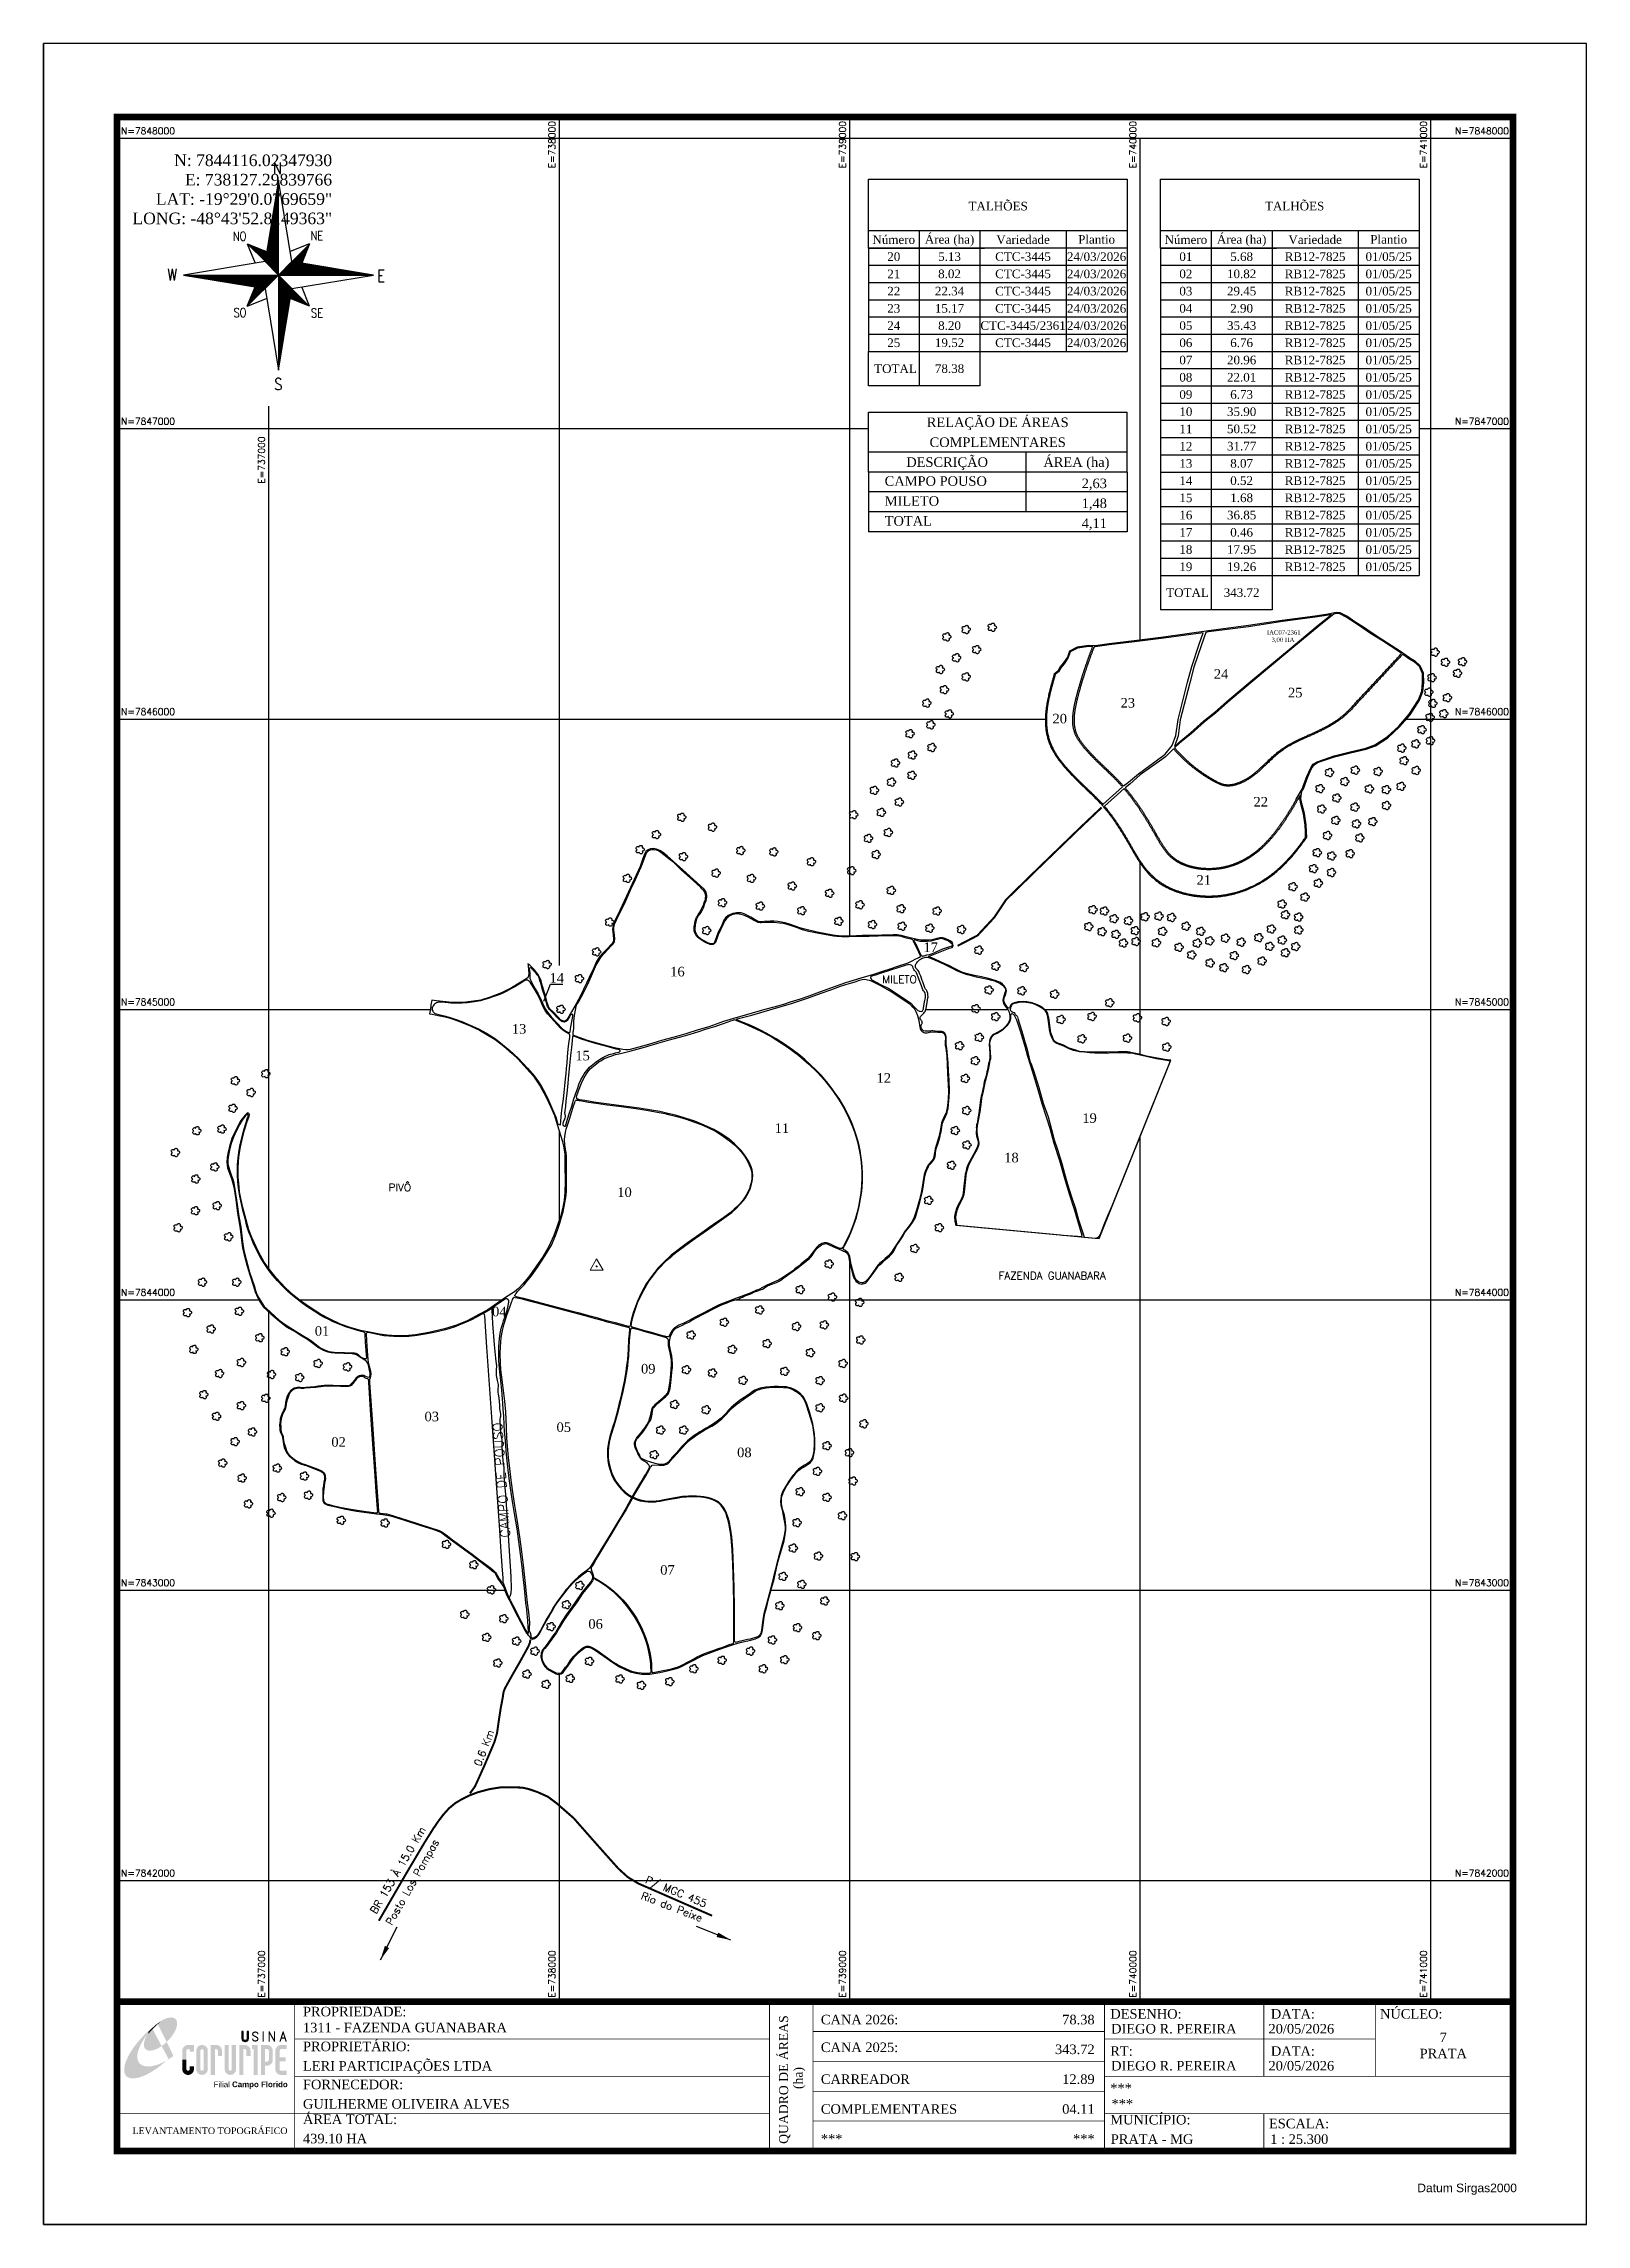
# Model space of a CAD drawing. Extents: x 736225 to 741536, y 7840815 to 7848326.
import ezdxf
from ezdxf.enums import TextEntityAlignment as Align

# ---------------------------------------------------------------- set-up
doc = ezdxf.new("R2010")
doc.units = 0
doc.header["$LTSCALE"] = 0.6
doc.linetypes.add('CONTINUO', pattern=[0])
doc.linetypes.add('LIN0', pattern=[0])
for name, color, linetype in [('0114001311', 1, 'Continuous'), ('0114001311001', 5, 'Continuous'), ('0114001311002', 5, 'Continuous'), ('0114001311003', 5, 'Continuous'), ('0114001311004', 5, 'Continuous'), ('0114001311005', 5, 'Continuous'), ('0114001311006', 5, 'Continuous'), ('0114001311007', 5, 'Continuous'), ('0114001311008', 5, 'Continuous'), ('0114001311009', 5, 'Continuous'), ('0114001311010', 5, 'Continuous'), ('0114001311011', 5, 'Continuous'), ('0114001311012', 5, 'Continuous'), ('0114001311013', 5, 'Continuous'), ('0114001311014', 5, 'Continuous'), ('0114001311015', 5, 'Continuous'), ('0114001311016', 5, 'Continuous'), ('0114001311017', 5, 'Continuous'), ('0114001311018', 5, 'Continuous'), ('0114001311019', 5, 'Continuous'), ('0114001311020', 5, 'Continuous'), ('0114001311021', 5, 'Continuous'), ('0114001311022', 5, 'Continuous'), ('0114001311023', 5, 'Continuous'), ('0114001311024', 5, 'Continuous'), ('0114001311025', 5, 'Continuous'), ('_SIMBOLO ARVORE', 118, 'Continuous'), ('CAMPO DE POUSO', 7, 'Continuous'), ('ESTRADA', 7, 'Continuous'), ('FOLHA', 5, 'Continuous'), ('MALHA', 8, 'Continuous'), ('MARGEM', 5, 'Continuous'), ('MILETO', 7, 'Continuous'), ('NUMERAÇÕES', 7, 'Continuous'), ('QUADRO_DE_AREAS_COMPLEMENTARES', 7, 'Continuous'), ('SETA_NORTE', 3, 'Continuous'), ('TABELAS', 7, 'Continuous'), ('TEXTO', 7, 'Continuous'), ('TEXTO CONFORNTANTES', 7, 'Continuous'), ('TEXTO_NUN_TAL', 7, 'Continuous'), ('TG', 7, 'LIN0')]:
    doc.layers.add(name, color=color, linetype=linetype)
doc.layers.add('TEXTO_DIVERSOS', color=7, linetype='Continuous', lineweight=5)
doc.styles.add('AGROCAD', font='romans.shx')
doc.styles.add('AREAS', font='times.ttf')
doc.styles.add('ARIAL', font='arial.ttf')
doc.styles.add('marcelo', font='arial.ttf')
doc.styles.add('ROMANS', font='romans')
doc.styles.add('Simplex', font='simplex.shx')
doc.dimstyles.new('ISO-25', dxfattribs={"dimtxt": 2.5, "dimasz": 2.5, "dimexe": 1.25, "dimexo": 0.625, "dimtad": 1, "dimtxsty": 'Standard', "dimcen": 2.5, "dimadec": 0, "dimazin": 0, "dimtfac": 1, "dimtmove": 0, "dimatfit": 3, "dimfxl": 1, "dimarcsym": 0})

msp = doc.modelspace()

# ---------------------------------------------------------------- texts
at = {"color": 0, "insert": (737217.8, 7847703.4), "char_height": 40, "attachment_point": 9, "style": 'AREAS'}
msp.add_mtext('N: 7844116.02347930\\PE: 738127.29839766\\PLAT: -19°29\'0.0769659" \\PLONG: -48°43\'52.8149363" ', dxfattribs=at)
at = {"layer": 'FOLHA', "color": 7, "insert": (736530.5, 7841137.4), "char_height": 22.761, "attachment_point": 4, "rotation": 0.00012, "style": 'AREAS'}
msp.add_mtext('LEVANTAMENTO TOPOGRÁFICO', dxfattribs=at)
at = {"layer": 'NUMERAÇÕES', "style": 'AREAS'}
for s, p in [('24', (740278.1, 7846138.6)), ('25', (740533.4, 7846074.5)), ('20', (739722.7, 7845984.9)), ('23', (739957, 7846039.4)), ('22', (740414.7, 7845698.5)), ('21', (740218.5, 7845429.2))]:
    msp.add_text(s, height=33, dxfattribs=at).set_placement(p, align=Align.CENTER)
at = {"layer": 'QUADRO_DE_AREAS_COMPLEMENTARES', "linetype": 'Continuous', "style": 'AREAS'}
for s, p in [('DESCRIÇÃO', (739334.9, 7846884.8)), ('ÁREA (ha)', (739780.1, 7846884.8))]:
    msp.add_text(s, height=32.86, dxfattribs=at).set_placement(p, align=Align.MIDDLE_CENTER)
for s, height, p in [('CAMPO POUSO', 32.864, (739120, 7846819.6)), ('TOTAL', 32.86, (739120, 7846682.4)), ('MILETO', 32.86, (739120, 7846751))]:
    msp.add_text(s, height=height, dxfattribs=at).set_placement(p, align=Align.MIDDLE_LEFT)
for s, p in [('2,63', (739885.1, 7846795.2)), ('1,48', (739885.1, 7846726.6)), ('4,11', (739885.1, 7846657.9))]:
    msp.add_text(s, height=32.86, dxfattribs=at).set_placement(p, align=Align.RIGHT)
at = {"layer": 'QUADRO_DE_AREAS_COMPLEMENTARES', "insert": (739509.1, 7847038.4), "char_height": 32.864, "width": 503.282, "attachment_point": 2, "line_spacing_factor": 1.252661, "style": 'AREAS'}
msp.add_mtext('RELAÇÃO DE ÁREAS COMPLEMENTARES', dxfattribs=at)
at = {"layer": 'TABELAS', "style": 'AREAS'}
for s, p in [('TALHÕES', (739510.6, 7847770.5)), ('TALHÕES', (740531.2, 7847770.5)), ('Área (ha)', (739343.3, 7847651.8)), ('Área (ha)', (740348.8, 7847651.8)), ('Número', (739151.3, 7847651.8)), ('20', (739151.3, 7847592.5)), ('5.13', (739343.3, 7847592.5)), ('CTC-3445', (739596.3, 7847592.5)), ('Variedade', (739596.3, 7847651.8)), ('24/03/2026', (739849.5, 7847592.5)), ('Número', (740156.8, 7847651.8)), ('01', (740156.8, 7847592.5)), ('5.68', (740348.8, 7847592.5)), ('RB12-7825', (740601.8, 7847592.5)), ('Variedade', (740601.8, 7847651.8)), ('01/05/25', (740855, 7847592.5)), ('21', (739151.3, 7847533.1)), ('8.02', (739343.3, 7847533.1)), ('CTC-3445', (739596.3, 7847533.1)), ('24/03/2026', (739849.5, 7847533.1)), ('02', (740156.8, 7847533.1)), ('10.82', (740348.8, 7847533.1)), ('RB12-7825', (740601.8, 7847533.1)), ('01/05/25', (740855, 7847533.1)), ('22', (739151.3, 7847473.8)), ('22.34', (739343.3, 7847473.8)), ('CTC-3445', (739596.3, 7847473.8)), ('24/03/2026', (739849.5, 7847473.8)), ('03', (740156.8, 7847473.8)), ('29.45', (740348.8, 7847473.8)), ('RB12-7825', (740601.8, 7847473.8)), ('01/05/25', (740855, 7847473.8)), ('23', (739151.3, 7847414.4)), ('24', (739151.3, 7847355.1)), ('15.17', (739343.3, 7847414.4)), ('8.20', (739343.3, 7847355.1)), ('CTC-3445/2361', (739596.3, 7847355.1)), ('CTC-3445', (739596.3, 7847414.4)), ('24/03/2026', (739849.5, 7847414.4)), ('24/03/2026', (739849.5, 7847355.1)), ('04', (740156.8, 7847414.4)), ('05', (740156.8, 7847355.1)), ('35.43', (740348.8, 7847355.1)), ('2.90', (740348.8, 7847414.4)), ('RB12-7825', (740601.8, 7847414.4)), ('RB12-7825', (740601.8, 7847355.1)), ('01/05/25', (740855, 7847414.4)), ('01/05/25', (740855, 7847355.1)), ('25', (739151.3, 7847295.8)), ('19.52', (739343.3, 7847295.8)), ('CTC-3445', (739596.3, 7847295.8)), ('24/03/2026', (739849.5, 7847295.8)), ('06', (740156.8, 7847295.8)), ('6.76', (740348.8, 7847295.8)), ('RB12-7825', (740601.8, 7847295.8)), ('01/05/25', (740855, 7847295.8)), ('78.38', (739343.3, 7847206.8)), ('07', (740156.8, 7847236.4)), ('20.96', (740348.8, 7847236.4)), ('RB12-7825', (740601.8, 7847236.4)), ('01/05/25', (740855, 7847236.4)), ('08', (740156.8, 7847177.1)), ('22.01', (740348.8, 7847177.1)), ('RB12-7825', (740601.8, 7847177.1)), ('01/05/25', (740855, 7847177.1)), ('09', (740156.8, 7847117.7)), ('10', (740156.8, 7847058.4)), ('35.90', (740348.8, 7847058.4)), ('6.73', (740348.8, 7847117.7)), ('RB12-7825', (740601.8, 7847117.7)), ('RB12-7825', (740601.8, 7847058.4)), ('01/05/25', (740855, 7847117.7)), ('01/05/25', (740855, 7847058.4)), ('11', (740156.8, 7846999.1)), ('50.52', (740348.8, 7846999.1)), ('RB12-7825', (740601.8, 7846999.1)), ('01/05/25', (740855, 7846999.1)), ('12', (740156.8, 7846939.7)), ('31.77', (740348.8, 7846939.7)), ('RB12-7825', (740601.8, 7846939.7)), ('01/05/25', (740855, 7846939.7)), ('13', (740156.8, 7846880.4)), ('8.07', (740348.8, 7846880.4)), ('RB12-7825', (740601.8, 7846880.4)), ('01/05/25', (740855, 7846880.4)), ('14', (740156.8, 7846821)), ('15', (740156.8, 7846761.7)), ('0.52', (740348.8, 7846821)), ('1.68', (740348.8, 7846761.7)), ('RB12-7825', (740601.8, 7846821)), ('RB12-7825', (740601.8, 7846761.7)), ('01/05/25', (740855, 7846821)), ('01/05/25', (740855, 7846761.7)), ('16', (740156.8, 7846702.4)), ('36.85', (740348.8, 7846702.4)), ('RB12-7825', (740601.8, 7846702.4)), ('01/05/25', (740855, 7846702.4)), ('17', (740156.8, 7846643)), ('0.46', (740348.8, 7846643)), ('RB12-7825', (740601.8, 7846643)), ('01/05/25', (740855, 7846643)), ('18', (740156.8, 7846583.7)), ('17.95', (740348.8, 7846583.7)), ('RB12-7825', (740601.8, 7846583.7)), ('01/05/25', (740855, 7846583.7)), ('19', (740156.8, 7846524.3)), ('19.26', (740348.8, 7846524.3)), ('RB12-7825', (740601.8, 7846524.3)), ('01/05/25', (740855, 7846524.3)), ('343.72', (740348.8, 7846435.3))]:
    msp.add_text(s, height=29.67, dxfattribs=at).set_placement(p, align=Align.MIDDLE)
for p in [(739849.5, 7847651.8), (740855, 7847651.8)]:
    msp.add_text('Plantio', height=29.67, dxfattribs=at).set_placement(p, align=Align.MIDDLE_CENTER)
at = {"layer": 'TABELAS', "color": 1, "style": 'AREAS'}
for p in [(739083.7, 7847191.9), (740089.2, 7846420.5)]:
    msp.add_text('TOTAL', height=29.67, dxfattribs=at).set_placement(p)
at = {"layer": 'TABELAS', "insert": (740491.1, 7846305.6), "char_height": 15, "width": 233.583, "attachment_point": 2, "style": 'AREAS'}
msp.add_mtext(' IAC07-2361\\P3,00 HA', dxfattribs=at)
at = {"layer": 'TEXTO', "linetype": 'Continuous', "style": 'Simplex'}
msp.add_text('CAMPO DE POUSO', height=32.5, rotation=94.07788, dxfattribs=at).set_placement((737800.2, 7843378.6, 667.5), align=Align.MIDDLE_CENTER)
at = {"layer": 'TEXTO', "linetype": 'Continuous', "lineweight": 9, "style": 'marcelo'}
msp.add_text('Datum Sirgas2000', height=29.644, dxfattribs=at).set_placement((740953.6, 7840955.6), align=Align.TOP_LEFT)
at = {"layer": 'TEXTO', "rotation": 0.00012, "style": 'AREAS'}
for s, insert, char_height, width, attachment_point in [('{\\fTimes New Roman|b0|i0|c0|p18;\\C7;PROPRIEDADE:}', (737117.4, 7841564.6), 32.877, 275.897, 1), ('CANA 2026:', (738900.3, 7841537), 32.88, 347.968, 1), ('78.38', (739842.9, 7841537), 32.88, 143.855, 3), ('{\\C7;DESENHO:}', (739896.6, 7841556.6), 32.877, 305.005, 1), ('{\\C7;DATA:}', (740449.4, 7841556.6), 32.877, 94.919, 1), ('{\\C7;NÚCLEO:}', (740825, 7841556.6), 32.877, 134.152, 1), ('PROPRIETÁRIO:', (737117.4, 7841444.6), 32.877, 286.022, 1), ('1311 - FAZENDA GUANABARA', (737117.4, 7841509.5), 32.877, 1108.72, 1), ('CANA 2025:', (738900.3, 7841441.6), 32.88, 467.804, 1), ('DIEGO R. PEREIRA', (739899.4, 7841505.5), 32.877, 577.584, 1), ('20/05/2026', (740441.2, 7841505.5), 32.88, 340.003, 1), ('LERI PARTICIPAÇÕES LTDA', (737117.4, 7841377.7), 32.877, 779.057, 1), ('343.72', (739842.9, 7841434.6), 32.88, 117.699, 3), ('RT:', (739896.6, 7841428.6), 32.88, 264.507, 1), ('DIEGO R. PEREIRA', (739899.4, 7841378.1), 32.877, 575.563, 1), ('20/05/2026', (740441.2, 7841378.1), 32.88, 340.003, 1), ('{\\C7;DATA:}', (740449.4, 7841428.6), 32.877, 94.919, 1), ('FORNECEDOR:', (737117.4, 7841313.5), 32.877, 263.241, 1), ('CARREADOR', (738900.3, 7841331.8), 32.88, 358.702, 1), ('12.89', (739842.9, 7841331.8), 32.88, 117.699, 3), ('***', (739896.6, 7841300.6), 32.88, 420.354, 1), ('GUILHERME OLIVEIRA ALVES', (737117.4, 7841246.6), 32.877, 822.026, 1), ('COMPLEMENTARES', (738900.3, 7841229), 32.877, 481.365, 1), ('04.11', (739842.9, 7841229), 32.88, 117.699, 3), ('***', (739900.8, 7841247), 32.88, 420.354, 1), ('ÁREA TOTAL:', (737117.4, 7841193.7), 32.877, 422.206, 1), ('{\\C7;MUNICÍPIO:}', (739896.6, 7841192.1), 32.877, 575.563, 1), ('{\\C7;ESCALA:}', (740442.9, 7841178.9), 32.877, 129.089, 1), ('439.10 HA', (737117.4, 7841127.2), 32.88, 452.114, 1), ('***', (738900.3, 7841126.1), 32.88, 358.702, 1), ('***', (739842.9, 7841126.1), 32.88, 117.699, 3), ('PRATA - MG', (739898.4, 7841125.3), 32.88, 575.563, 1), ('1 : 25.300', (740447.2, 7841125.3), 32.88, 315.733, 1)]:
    msp.add_mtext(s, dxfattribs=dict(at, insert=insert, char_height=char_height, width=width, attachment_point=attachment_point))
at = {"layer": 'TEXTO', "style": 'AREAS'}
for s, insert, char_height, width, attachment_point, rotation, line_spacing_factor in [('QUADRO DE ÁREAS\\P                (ha)', (738756.3, 7841092.5), 31.23, 457.345, 1, 90.00012, 0.958909), ('7\\PPRATA', (741042.9, 7841475.7), 32.88, 271.739, 2, 0.00012, 1.01351)]:
    msp.add_mtext(s, dxfattribs=dict(at, insert=insert, char_height=char_height, width=width, attachment_point=attachment_point, rotation=rotation, line_spacing_factor=line_spacing_factor))
at = {"layer": 'TEXTO CONFORNTANTES', "linetype": 'Continuous', "style": 'Simplex'}
msp.add_text('FAZENDA GUANABARA', height=26, dxfattribs=at).set_placement((739511.9, 7844069.7, -639.6))
at = {"layer": 'TEXTO_DIVERSOS', "linetype": 'Continuous', "style": 'Simplex'}
msp.add_text('MILETO', height=26, dxfattribs=at).set_placement((739171.1, 7845103.3), align=Align.MIDDLE_CENTER)
for s, rotation, p in [('0.6 Km', 68.69475, (737729.2, 7842390.6)), ('BR 153 À 15.0 Km', 59.53926, (737369.3, 7841882.2)), ('Posto Los Pampas', 60.53208, (737423.4, 7841842.6)), ('P/ MGC 455', 337.56379, (738293.8, 7841991.8)), ('Rio do Peixe', 338.71026, (738278.7, 7841937.3))]:
    msp.add_text(s, height=26, rotation=rotation, dxfattribs=at).set_placement(p)
at = {"layer": 'TEXTO_DIVERSOS', "linetype": 'Continuous', "insert": (737451, 7844386.5), "char_height": 26, "width": 289.398, "attachment_point": 5, "style": 'Simplex'}
msp.add_mtext('PIVÔ', dxfattribs=at)
at = {"layer": 'TEXTO_NUN_TAL', "linetype": 'Continuous', "style": 'AREAS'}
for s, p in [('17', (739278.3, 7845213.8)), ('14', (737991.2, 7845108.4)), ('16', (738406.6, 7845130)), ('13', (737861.5, 7844932.7)), ('15', (738080.1, 7844840.8)), ('12', (739116.9, 7844763.8)), ('11', (738766.2, 7844590.8)), ('19', (739825.3, 7844625.5)), ('18', (739556.5, 7844489.5)), ('10', (738224.4, 7844370.3)), ('04', (737793.4, 7843959.1)), ('01', (737183.2, 7843892.5)), ('09', (738306, 7843762.3)), ('03', (737560.9, 7843597.7)), ('05', (738015.3, 7843560.9)), ('02', (737240.1, 7843510)), ('08', (738637, 7843474.1)), ('07', (738372.3, 7843069.4)), ('06', (738124.9, 7842883.2, 696.8))]:
    msp.add_text(s, height=33, dxfattribs=at).set_placement(p, align=Align.MIDDLE_CENTER)

# ---------------------------------------------------------------- blocks, each defined once
blk = doc.blocks.new('A$C7F984228')
at = {"layer": 'SETA_NORTE', "linetype": 'Continuous'}
h = blk.add_hatch(dxfattribs=at)
h.set_pattern_fill('ANSI31', color=256, scale=5, angle=-90, style=0)
h.set_pattern_definition([(315, (-7849212.488, 504478.853), (11.22532015, 11.22532015), [])])
h.paths.add_polyline_path([(2671, 3542), (2716, 3816), (2183, 4030)])
h = blk.add_hatch(dxfattribs=at)
h.set_pattern_fill('ANSI31', color=256, scale=5, angle=180, style=0)
h.set_pattern_definition([(225, (504349.028, 7855425.992), (11.22532015, -11.22532015), [])])
h.paths.add_polyline_path([(3412, 3542), (3686, 3497), (3900, 4030)])
h = blk.add_hatch(dxfattribs=at)
h.set_pattern_fill('ANSI31', color=256, scale=5, style=0)
h.set_pattern_definition([(45, (-498265.35, -7849082.662), (-11.22532015, 11.22532015), [])])
h.paths.add_polyline_path([(2671, 2801), (2397, 2846), (2183, 2313)])
h = blk.add_hatch(dxfattribs=at)
h.set_pattern_fill('ANSI31', color=256, scale=5, angle=90, style=0)
h.set_pattern_definition([(135, (7855296.166, -498135.524), (-11.22532015, -11.22532015), [])])
h.paths.add_polyline_path([(3412, 2801), (3367, 2527), (3900, 2313)])
for p, q in [((2972, 5366), (3042, 5437)), ((2976, 5394), (3042, 5460)), ((2981, 5422), (3042, 5483)), ((2985, 5450), (3042, 5506)), ((2990, 5477), (3042, 5529)), ((2994, 5505), (3042, 5552)), ((2999, 5533), (3042, 5576)), ((3004, 5561), (3042, 5599)), ((3008, 5588), (3042, 5622)), ((3013, 5616), (3042, 5645)), ((3017, 5644), (3042, 5668)), ((3022, 5671), (3042, 5691)), ((3026, 5699), (3042, 5715)), ((3031, 5727), (3042, 5738)), ((3036, 5755), (3042, 5761)), ((3040, 5782), (3042, 5784)), ((2853, 4645), (3042, 4834)), ((2857, 4673), (3042, 4857)), ((2862, 4701), (3042, 4881)), ((2867, 4729), (3042, 4904)), ((2871, 4756), (3042, 4927)), ((2876, 4784), (3042, 4950)), ((2880, 4812), (3042, 4973)), ((2885, 4839), (3042, 4996)), ((2889, 4867), (3042, 5020)), ((2894, 4895), (3042, 5043)), ((2899, 4923), (3042, 5066)), ((2903, 4950), (3042, 5089)), ((2908, 4978), (3042, 5112)), ((2912, 5006), (3042, 5135)), ((2917, 5034), (3042, 5159)), ((2921, 5061), (3042, 5182)), ((2926, 5089), (3042, 5205)), ((2931, 5117), (3042, 5228)), ((2935, 5145), (3042, 5251)), ((2940, 5172), (3042, 5274)), ((2944, 5200), (3042, 5298)), ((2949, 5228), (3042, 5321)), ((2953, 5255), (3042, 5344)), ((2958, 5283), (3042, 5367)), ((2963, 5311), (3042, 5390)), ((2967, 5339), (3042, 5413)), ((2734, 3924), (3042, 4232)), ((2739, 3952), (3042, 4255)), ((2743, 3980), (3042, 4278)), ((2748, 4007), (3042, 4301)), ((2752, 4035), (3042, 4325)), ((2757, 4063), (3042, 4348)), ((2762, 4091), (3042, 4371)), ((2766, 4118), (3042, 4394)), ((2771, 4146), (3042, 4417)), ((2775, 4174), (3042, 4440)), ((2780, 4202), (3042, 4464)), ((2784, 4229), (3042, 4487)), ((2789, 4257), (3042, 4510)), ((2794, 4285), (3042, 4533)), ((2798, 4313), (3042, 4556)), ((2803, 4340), (3042, 4579)), ((2807, 4368), (3042, 4603)), ((2812, 4396), (3042, 4626)), ((2816, 4423), (3042, 4649)), ((2821, 4451), (3042, 4672)), ((2825, 4479), (3042, 4695)), ((2830, 4507), (3042, 4718)), ((2835, 4534), (3042, 4742)), ((2839, 4562), (3042, 4765)), ((2844, 4590), (3042, 4788)), ((2848, 4618), (3042, 4811)), ((2183, 4030), (2716, 3816)), ((2183, 4030), (2397, 3497)), ((2674, 3540), (3042, 3908)), ((2675, 3564), (3042, 3931)), ((2679, 3591), (3042, 3954)), ((2684, 3619), (3042, 3977)), ((2685, 3528), (3042, 3885)), ((2688, 3647), (3042, 4000)), ((2693, 3675), (3042, 4024)), ((2697, 3517), (3042, 3861)), ((2698, 3702), (3042, 4047)), ((2702, 3730), (3042, 4070)), ((2707, 3758), (3042, 4093)), ((2709, 3505), (3042, 3838)), ((2711, 3786), (3042, 4116)), ((2716, 3813), (3042, 4139)), ((2720, 3841), (3042, 4163)), ((2720, 3493), (3042, 3815)), ((2725, 3869), (3042, 4186)), ((2730, 3897), (3042, 4209)), ((2732, 3482), (3042, 3792)), ((2743, 3470), (3042, 3769)), ((2755, 3459), (3042, 3746)), ((2766, 3447), (3042, 3722)), ((2778, 3435), (3042, 3699)), ((2790, 3424), (3042, 3676)), ((2801, 3412), (3042, 3653)), ((2813, 3401), (3042, 3630)), ((3900, 4030), (3367, 3816)), ((3900, 4030), (3686, 3497)), ((428, 3170), (429, 3172)), ((448, 3167), (453, 3172)), ((468, 3164), (476, 3172)), ((488, 3161), (499, 3172)), ((508, 3157), (522, 3172)), ((528, 3154), (545, 3172)), ((548, 3151), (568, 3172)), ((567, 3148), (592, 3172)), ((587, 3144), (615, 3172)), ((607, 3141), (638, 3172)), ((627, 3138), (661, 3172)), ((647, 3134), (684, 3172)), ((667, 3131), (707, 3172)), ((687, 3128), (731, 3172)), ((707, 3125), (754, 3172)), ((727, 3121), (777, 3172)), ((746, 3118), (800, 3172)), ((766, 3115), (823, 3172)), ((786, 3112), (846, 3172)), ((806, 3108), (870, 3172)), ((826, 3105), (893, 3172)), ((846, 3102), (916, 3172)), ((866, 3098), (939, 3172)), ((886, 3095), (962, 3172)), ((906, 3092), (985, 3172)), ((925, 3089), (1009, 3172)), ((945, 3085), (1032, 3172)), ((965, 3082), (1055, 3172)), ((985, 3079), (1078, 3172)), ((1005, 3075), (1101, 3172)), ((1025, 3072), (1124, 3172)), ((1045, 3069), (1148, 3172)), ((1065, 3066), (1171, 3172)), ((1085, 3062), (1194, 3172)), ((1104, 3059), (1217, 3172)), ((1124, 3056), (1240, 3172)), ((1144, 3053), (1263, 3172)), ((1164, 3049), (1287, 3172)), ((1184, 3046), (1310, 3172)), ((1204, 3043), (1333, 3172)), ((1224, 3039), (1356, 3172)), ((1244, 3036), (1379, 3172)), ((1264, 3033), (1402, 3172)), ((1283, 3030), (1426, 3172)), ((1303, 3026), (1449, 3172)), ((1323, 3023), (1472, 3172)), ((1343, 3020), (1495, 3172)), ((1363, 3017), (1518, 3172)), ((1383, 3013), (1541, 3172)), ((1403, 3010), (1565, 3172)), ((1423, 3007), (1588, 3172)), ((1443, 3003), (1611, 3172)), ((1462, 3000), (1634, 3172)), ((1482, 2997), (1657, 3172)), ((1502, 2994), (1680, 3172)), ((1522, 2990), (1704, 3172)), ((1542, 2987), (1727, 3172)), ((1562, 2984), (1750, 3172)), ((1582, 2980), (1773, 3172)), ((1602, 2977), (1796, 3172)), ((1622, 2974), (1819, 3172)), ((1641, 2971), (1843, 3172)), ((1661, 2967), (1866, 3172)), ((1681, 2964), (1889, 3172)), ((1701, 2961), (1912, 3172)), ((1721, 2958), (1935, 3172)), ((1741, 2954), (1958, 3172)), ((1761, 2951), (1982, 3172)), ((1781, 2948), (2005, 3172)), ((1801, 2944), (2028, 3172)), ((1820, 2941), (2051, 3172)), ((1840, 2938), (2074, 3172)), ((1860, 2935), (2097, 3172)), ((1880, 2931), (2120, 3172)), ((1900, 2928), (2144, 3172)), ((1920, 2925), (2167, 3172)), ((1940, 2921), (2190, 3172)), ((1960, 2918), (2213, 3172)), ((1980, 2915), (2236, 3172)), ((1999, 2912), (2259, 3172)), ((2019, 2908), (2283, 3172)), ((2039, 2905), (2306, 3172)), ((2059, 2902), (2329, 3172)), ((2079, 2899), (2352, 3172)), ((2099, 2895), (2375, 3172)), ((2119, 2892), (2398, 3172)), ((2139, 2889), (2422, 3172)), ((2159, 2885), (2445, 3172)), ((2178, 2882), (2468, 3172)), ((3042, 3172), (2183, 2313)), ((2198, 2879), (2491, 3172)), ((2218, 2876), (2514, 3172)), ((2238, 2872), (2537, 3172)), ((2258, 2869), (2561, 3172)), ((2278, 2866), (2584, 3172)), ((2298, 2863), (2607, 3172)), ((2318, 2859), (2630, 3172)), ((2338, 2856), (2653, 3172)), ((2357, 2853), (2676, 3172)), ((2377, 2849), (2700, 3172)), ((2397, 2846), (2723, 3172)), ((2417, 2843), (2746, 3172)), ((2437, 2840), (2769, 3172)), ((2457, 2836), (2792, 3172)), ((2477, 2833), (2815, 3172)), ((2497, 2830), (2839, 3172)), ((2517, 2826), (2862, 3172)), ((2536, 2823), (2885, 3172)), ((2556, 2820), (2908, 3172)), ((2576, 2817), (2931, 3172)), ((2596, 2813), (2954, 3172)), ((2616, 2810), (2978, 3172)), ((2636, 2807), (3001, 3172)), ((2656, 2804), (3024, 3172)), ((2824, 3389), (3042, 3607)), ((2836, 3378), (3042, 3583)), ((2848, 3366), (3042, 3560)), ((2859, 3354), (3042, 3537)), ((2871, 3343), (3042, 3514)), ((2882, 3331), (3042, 3491)), ((2894, 3320), (3042, 3468)), ((2905, 3308), (3042, 3444)), ((2917, 3296), (3042, 3421)), ((2929, 3285), (3042, 3398)), ((2940, 3273), (3042, 3375)), ((2952, 3262), (3042, 3352)), ((2963, 3250), (3042, 3329)), ((2975, 3239), (3042, 3305)), ((2987, 3227), (3042, 3282)), ((2998, 3215), (3042, 3259)), ((3010, 3204), (3042, 3236)), ((3021, 3192), (3042, 3213)), ((3033, 3181), (3042, 3190)), ((3042, 3166), (3044, 3169)), ((3042, 3143), (3056, 3157)), ((3042, 3120), (3068, 3146)), ((3042, 3097), (3079, 3134)), ((3042, 3074), (3091, 3123)), ((3042, 3051), (3102, 3111)), ((3042, 3027), (3114, 3100)), ((3042, 3004), (3126, 3088)), ((3042, 2981), (3137, 3076)), ((3042, 2958), (3149, 3065)), ((3042, 2935), (3160, 3053)), ((3042, 2912), (3172, 3042)), ((3042, 2888), (3183, 3030)), ((3042, 2865), (3195, 3018)), ((3047, 3172), (3417, 3542)), ((3070, 3172), (3437, 3538)), ((3093, 3172), (3457, 3535)), ((3117, 3172), (3477, 3532)), ((3140, 3172), (3497, 3528)), ((3163, 3172), (3516, 3525)), ((3186, 3172), (3536, 3522)), ((3209, 3172), (3556, 3519)), ((3232, 3172), (3576, 3515)), ((3256, 3172), (3596, 3512)), ((3279, 3172), (3616, 3509)), ((3302, 3172), (3636, 3506)), ((3325, 3172), (3656, 3502)), ((3348, 3172), (3676, 3499)), ((3371, 3172), (3695, 3496)), ((3395, 3172), (3715, 3492)), ((3418, 3172), (3735, 3489)), ((3441, 3172), (3755, 3486)), ((3464, 3172), (3775, 3483)), ((3487, 3172), (3795, 3479)), ((3510, 3172), (3815, 3476)), ((3534, 3172), (3835, 3473)), ((3557, 3172), (3855, 3469)), ((3580, 3172), (3874, 3466)), ((3603, 3172), (3894, 3463)), ((3626, 3172), (3914, 3460)), ((3649, 3172), (3934, 3456)), ((3673, 3172), (3954, 3453)), ((3696, 3172), (3974, 3450)), ((3719, 3172), (3994, 3447)), ((3742, 3172), (4014, 3443)), ((3765, 3172), (4034, 3440)), ((3788, 3172), (4053, 3437)), ((3812, 3172), (4073, 3433)), ((3835, 3172), (4093, 3430)), ((3858, 3172), (4113, 3427)), ((3881, 3172), (4133, 3424)), ((3904, 3172), (4153, 3420)), ((3927, 3172), (4173, 3417)), ((3951, 3172), (4193, 3414)), ((3974, 3172), (4213, 3411)), ((3997, 3172), (4232, 3407)), ((4020, 3172), (4252, 3404)), ((4043, 3172), (4272, 3401)), ((4066, 3172), (4292, 3397)), ((4090, 3172), (4312, 3394)), ((4113, 3172), (4332, 3391)), ((4136, 3172), (4352, 3388)), ((4159, 3172), (4372, 3384)), ((4182, 3172), (4392, 3381)), ((4205, 3172), (4411, 3378)), ((4228, 3172), (4431, 3374)), ((4252, 3172), (4451, 3371)), ((4275, 3172), (4471, 3368)), ((4298, 3172), (4491, 3365)), ((4321, 3172), (4511, 3361)), ((4344, 3172), (4531, 3358)), ((4367, 3172), (4551, 3355)), ((4391, 3172), (4571, 3352)), ((4414, 3172), (4590, 3348)), ((4437, 3172), (4610, 3345)), ((4460, 3172), (4630, 3342)), ((4483, 3172), (4650, 3338)), ((4506, 3172), (4670, 3335)), ((4530, 3172), (4690, 3332)), ((4553, 3172), (4710, 3329)), ((4576, 3172), (4730, 3325)), ((4599, 3172), (4750, 3322)), ((4622, 3172), (4769, 3319)), ((4645, 3172), (4789, 3316)), ((4669, 3172), (4809, 3312)), ((4692, 3172), (4829, 3309)), ((4715, 3172), (4849, 3306)), ((4738, 3172), (4869, 3302)), ((4761, 3172), (4889, 3299)), ((4784, 3172), (4909, 3296)), ((4808, 3172), (4929, 3293)), ((4831, 3172), (4948, 3289)), ((4854, 3172), (4968, 3286)), ((4877, 3172), (4988, 3283)), ((4900, 3172), (5008, 3279)), ((4923, 3172), (5028, 3276)), ((4947, 3172), (5048, 3273)), ((4970, 3172), (5068, 3270)), ((4993, 3172), (5088, 3266)), ((5016, 3172), (5108, 3263)), ((5039, 3172), (5127, 3260)), ((5062, 3172), (5147, 3257)), ((5086, 3172), (5167, 3253)), ((5109, 3172), (5187, 3250)), ((5132, 3172), (5207, 3247)), ((5155, 3172), (5227, 3243)), ((5178, 3172), (5247, 3240)), ((5201, 3172), (5267, 3237)), ((5225, 3172), (5287, 3234)), ((5248, 3172), (5306, 3230)), ((5271, 3172), (5326, 3227)), ((5294, 3172), (5346, 3224)), ((5317, 3172), (5366, 3221)), ((5340, 3172), (5386, 3217)), ((5364, 3172), (5406, 3214)), ((5387, 3172), (5426, 3211)), ((5410, 3172), (5446, 3207)), ((5433, 3172), (5466, 3204)), ((5456, 3172), (5485, 3201)), ((5479, 3172), (5505, 3198)), ((5503, 3172), (5525, 3194)), ((5526, 3172), (5545, 3191)), ((5549, 3172), (5565, 3188)), ((5572, 3172), (5585, 3184)), ((5595, 3172), (5605, 3181)), ((5618, 3172), (5625, 3178)), ((5642, 3172), (5645, 3175)), ((2183, 2313), (2397, 2846)), ((2183, 2313), (2716, 2527)), ((3042, 2842), (3207, 3007)), ((3042, 2819), (3218, 2995)), ((3042, 2796), (3230, 2984)), ((3042, 2773), (3241, 2972)), ((3042, 2749), (3253, 2961)), ((3042, 2726), (3265, 2949)), ((3042, 2703), (3276, 2937)), ((3042, 2680), (3288, 2926)), ((3042, 2657), (3299, 2914)), ((3042, 2634), (3311, 2903)), ((3042, 2610), (3322, 2891)), ((3042, 2587), (3334, 2879)), ((3042, 2564), (3346, 2868)), ((3042, 2541), (3357, 2856)), ((3042, 2518), (3369, 2845)), ((3042, 2495), (3380, 2833)), ((3042, 2471), (3392, 2822)), ((3042, 2448), (3404, 2810)), ((3042, 2425), (3411, 2795)), ((3042, 2402), (3407, 2767)), ((3042, 2379), (3402, 2739)), ((3042, 2356), (3398, 2712)), ((3042, 2332), (3393, 2684)), ((3042, 2309), (3389, 2656)), ((3042, 2286), (3384, 2628)), ((3042, 2263), (3379, 2601)), ((3042, 2240), (3375, 2573)), ((3042, 2217), (3370, 2545)), ((3042, 2193), (3366, 2517)), ((3042, 2170), (3361, 2490)), ((3042, 2147), (3357, 2462)), ((3042, 2124), (3352, 2434)), ((3042, 2101), (3347, 2406)), ((3900, 2313), (3367, 2527)), ((3900, 2313), (3686, 2846)), ((3042, 2078), (3343, 2379)), ((3042, 2055), (3338, 2351)), ((3042, 2031), (3334, 2323)), ((3042, 2008), (3329, 2296)), ((3042, 1985), (3325, 2268)), ((3042, 1962), (3320, 2240)), ((3042, 1939), (3316, 2212)), ((3042, 1916), (3311, 2185)), ((3042, 1892), (3306, 2157)), ((3042, 1869), (3302, 2129)), ((3042, 1846), (3297, 2101)), ((3042, 1823), (3293, 2074)), ((3042, 1800), (3288, 2046)), ((3042, 1777), (3284, 2018)), ((3042, 1753), (3279, 1990)), ((3042, 1730), (3274, 1963)), ((3042, 1707), (3270, 1935)), ((3042, 1684), (3265, 1907)), ((3042, 1661), (3261, 1880)), ((3042, 1638), (3256, 1852)), ((3042, 1614), (3252, 1824)), ((3042, 1591), (3247, 1796)), ((3042, 1568), (3242, 1769)), ((3042, 1545), (3238, 1741)), ((3042, 1522), (3233, 1713)), ((3042, 1499), (3229, 1685)), ((3042, 1475), (3224, 1658)), ((3042, 1452), (3220, 1630)), ((3042, 1429), (3215, 1602)), ((3042, 1406), (3210, 1575)), ((3042, 1383), (3206, 1547)), ((3042, 1360), (3201, 1519)), ((3042, 1336), (3197, 1491)), ((3042, 1313), (3192, 1464)), ((3042, 1290), (3188, 1436)), ((3042, 1267), (3183, 1408)), ((3042, 1244), (3178, 1380)), ((3042, 1221), (3174, 1353)), ((3042, 1197), (3169, 1325)), ((3042, 1174), (3165, 1297)), ((3042, 1151), (3160, 1269)), ((3042, 1128), (3156, 1242)), ((3042, 1105), (3151, 1214)), ((3042, 1082), (3146, 1186)), ((3042, 1058), (3142, 1159)), ((3042, 1035), (3137, 1131)), ((3042, 1012), (3133, 1103)), ((3042, 989), (3128, 1075)), ((3042, 966), (3124, 1048)), ((3042, 943), (3119, 1020)), ((3042, 919), (3115, 992)), ((3042, 896), (3110, 964)), ((3042, 873), (3105, 937)), ((3042, 850), (3101, 909)), ((3042, 827), (3096, 881)), ((3042, 804), (3092, 853)), ((3042, 780), (3087, 826)), ((3042, 757), (3083, 798)), ((3042, 734), (3078, 770)), ((3042, 711), (3073, 743)), ((3042, 688), (3069, 715)), ((3042, 665), (3064, 687)), ((3042, 641), (3060, 659)), ((3042, 618), (3055, 632)), ((3042, 595), (3051, 604)), ((3042, 572), (3046, 576))]:
    blk.add_line(p, q, dxfattribs=at)
blk.add_lwpolyline([(3412, 2801), (5663, 3172), (3412, 3542), (3042, 5792), (2671, 3542), (421, 3172), (2671, 2801), (3042, 551)], close=True, dxfattribs=at)
for points in [[(3042, 3172), (3042, 5792)], [(421, 3172), (5663, 3172)], [(3042, 3172), (2671, 3542)], [(3042, 3172), (2671, 2801)], [(3042, 3172), (3412, 3542)], [(3042, 3172), (3412, 2801)], [(3042, 3172), (3042, 551)]]:
    blk.add_lwpolyline(points, dxfattribs=at)
at = {"layer": 'TEXTO', "color": 0, "lineweight": 30, "style": 'ROMANS', "width": 0.8}
for s, height, p in [('N ', 325, (2890, 5949)), ('NO', 250, (1784, 4117)), ('NE', 250, (3926, 4135)), ('W', 325, (-25, 3016)), ('E', 325, (5767, 2986)), ('SO', 250, (1801, 2010)), ('SE', 250, (3938, 2001)), ('S', 325, (2930, 0))]:
    blk.add_text(s, height=height, dxfattribs=at).set_placement(p)
blk = doc.blocks.new('A$C78F83FB3')
at = {"layer": 'MARGEM'}
h = blk.add_hatch(color=20, dxfattribs=at)
edge = h.paths.add_edge_path()
edge.add_ellipse((19.49, 23.77), major_axis=(-6.68, -6.67), ratio=0.469426, start_angle=292.73277, end_angle=601.25787)
edge.add_ellipse((22.83, 22.05), major_axis=(12.64, 11.29), ratio=0.457614, start_angle=79.90686, end_angle=107.91393)
edge = h.paths.add_edge_path()
edge.add_ellipse((18.28, 18.7), major_axis=(13.95, 13.59), ratio=0.386848, start_angle=63.96117, end_angle=264.59932)
edge.add_ellipse((22.83, 22.05), major_axis=(12.64, 11.29), ratio=0.457614, start_angle=107.91393, end_angle=245.11815, ccw=False)
edge.add_ellipse((19.49, 23.77), major_axis=(-6.68, -6.67), ratio=0.469426, start_angle=241.25787, end_angle=292.73277, ccw=False)
for color, points in [(20, [(15.46, 26.12), (14.17, 24.81), (14.06, 24.24), (14.39, 23.97), (14.67, 24.54), (19.47, 29.32), (18.48, 28.66), (17.31, 27.78)]), (7, [(58.42, 24.9), (57.9, 24.9), (57.9, 21.73, -0.414214), (57.15, 20.98), (56.84, 20.98, -0.414214), (56.09, 21.73), (56.09, 24.9), (55.57, 24.9), (55.57, 21.73, 0.414214), (56.84, 20.46), (57.15, 20.46, 0.414214), (58.42, 21.73)]), (7, [(61.7, 24.9), (61.23, 24.9, 0.396318), (60.04, 23.78), (60.04, 23.72, 0.151912), (60.39, 22.97), (60.46, 22.92), (62.18, 22), (62.85, 21.83, 0.12407), (62.51, 22.42), (60.75, 23.36, -0.13192), (60.56, 23.77, -0.385578), (61.23, 24.37), (61.7, 24.37, -0.414214), (62.37, 23.7), (62.89, 23.7, 0.414214)]), (7, [(62.37, 23.7), (62.89, 23.7, 0.414214), (61.7, 24.9), (61.23, 24.9, 0.396318), (60.04, 23.78), (60.04, 23.72, 0.151912), (60.39, 22.97), (60.46, 22.92), (62.18, 22), (62.18, 22, -0.131921), (62.37, 21.59, -0.385578), (61.7, 20.98), (61.23, 20.98, -0.414214), (60.56, 21.65), (60.04, 21.65, 0.414214), (61.23, 20.46), (61.7, 20.46, 0.402546), (62.89, 21.61, 0.165292), (62.51, 22.42), (60.75, 23.36, -0.13192), (60.56, 23.77, -0.385578), (61.23, 24.37), (61.7, 24.37, -0.414214)]), (7, [(30.97, 12.46), (29.13, 12.46), (29.13, 8.21, 1), (34.29, 8.21), (34.29, 9.41), (32.45, 9.41), (32.45, 8.21, -1), (30.97, 8.21)])]:
    blk.add_hatch(color=color, dxfattribs=at).paths.add_polyline_path(points)
h = blk.add_hatch(color=7, dxfattribs=at)
h.paths.add_polyline_path([(65.24, 24.9), (64.72, 24.9), (64.72, 20.46), (65.24, 20.46)])
h.paths.add_polyline_path([(67.38, 20.46), (67.9, 20.46), (67.9, 23.74), (69.74, 20.46), (70.23, 20.46), (70.23, 24.9), (69.71, 24.9), (69.71, 21.58), (67.85, 24.9), (67.38, 24.9)])
h.paths.add_polyline_path([(72.17, 20.46), (72.72, 20.46), (73.14, 21.73), (74.49, 21.73), (74.9, 20.46), (75.45, 20.46), (74, 24.9), (73.62, 24.9)])
h.paths.add_polyline_path([(73.81, 23.8), (74.32, 22.25), (73.31, 22.25)], flags=16)
h = blk.add_hatch(color=7, dxfattribs=at)
h.paths.add_polyline_path([(31.71, 18.93, 0.414214), (29.13, 16.35), (29.13, 12.46), (30.97, 12.46), (30.97, 16.35, -0.414214), (31.71, 17.09), (32.45, 17.09), (32.45, 16.02), (34.29, 16.02), (34.29, 18.93)])
h.paths.add_polyline_path([(44.15, 17.09, -0.414214), (44.89, 16.35), (44.89, 14.1), (46.72, 14.1), (46.72, 16.17, 0.433937), (44.15, 18.93), (41.77, 18.93), (41.77, 12.46), (43.61, 12.46), (43.61, 17.09)])
h.paths.add_polyline_path([(43.61, 12.46), (41.77, 12.46), (41.77, 5.62), (43.61, 5.62)])
h.paths.add_polyline_path([(47.92, 12.46), (49.75, 12.46), (49.75, 18.93), (47.92, 18.93)])
h.paths.add_polyline_path([(52.91, 18.93), (51.08, 18.93), (51.08, 12.46), (52.91, 12.46)])
h.paths.add_polyline_path([(51.08, 8.12, -1), (49.75, 8.12), (49.75, 12.46), (47.92, 12.46), (47.92, 8.12, 1), (52.91, 8.12), (52.91, 12.46), (51.08, 12.46)])
h.paths.add_polyline_path([(54.41, 12.46), (56.25, 12.46), (56.25, 17.09), (56.79, 17.09, -0.414214), (57.53, 16.35), (57.53, 14.1), (59.36, 14.1), (59.36, 16.17, 0.433937), (56.79, 18.93), (54.41, 18.93)])
h.paths.add_polyline_path([(56.25, 12.46), (54.41, 12.46), (54.41, 5.62), (56.25, 5.62)])
h.paths.add_polyline_path([(60.73, 12.46), (62.58, 12.46), (62.58, 18.93), (60.02, 18.93), (60.02, 17.08), (60.73, 17.08)])
h.paths.add_polyline_path([(62.58, 12.46), (60.73, 12.46), (60.73, 5.62), (62.58, 5.62)])
h.paths.add_polyline_path([(64.06, 12.46), (65.82, 12.46), (65.82, 17.17), (66.66, 17.17, -0.450417), (67.48, 16.25), (67.48, 12.46), (69.24, 12.46, 0.002307), (69.24, 12.48, 0.005282), (69.23, 12.54, -0.000938), (69.23, 12.53), (69.23, 16.17, 0.433937), (66.66, 18.93), (64.06, 18.93)])
h.paths.add_polyline_path([(64.06, 5.62), (65.82, 5.62), (65.82, 9.77), (66.66, 9.77, 0.426056), (69.24, 12.46), (67.48, 12.46), (67.48, 12.45, -0.450417), (66.66, 11.53), (65.82, 11.53), (65.82, 12.46), (64.06, 12.46)])
h.paths.add_polyline_path([(70.37, 12.46), (74.87, 12.46), (74.87, 13.44), (72.21, 13.44), (72.21, 16.35, -0.414214), (72.95, 17.09), (75.38, 17.09), (75.38, 18.93), (72.95, 18.93, 0.414214), (70.37, 16.35)])
h.paths.add_polyline_path([(72.21, 11.62), (74.87, 11.62), (74.87, 12.46), (70.37, 12.46), (70.37, 8.21, 0.414214), (72.95, 5.62), (75.38, 5.62), (75.38, 7.47), (72.95, 7.47, -0.414214), (72.21, 8.21)])
h = blk.add_hatch(color=7, dxfattribs=at)
h.paths.add_polyline_path([(35.29, 16.35), (35.29, 8.21, 1), (40.46, 8.21, 0.016978), (40.45, 8.38), (40.45, 16.17, 0.433937), (37.88, 18.93), (37.87, 18.93, 0.41391)])
h.paths.add_polyline_path([(38.62, 16.35), (38.62, 8.21, -1), (37.13, 8.21), (37.13, 16.35, -1)], flags=16)
at = {"layer": 'MARGEM', "color": 7}
blk.add_lwpolyline([(58.42, 24.9), (57.9, 24.9), (57.9, 21.73, -0.414214), (57.15, 20.98), (56.84, 20.98, -0.414214), (56.09, 21.73), (56.09, 24.9), (55.57, 24.9), (55.57, 21.73, 0.414214), (56.84, 20.46), (57.15, 20.46, 0.414214), (58.42, 21.73), (58.42, 24.9)], format="xyb", close=True, dxfattribs=at)
at = {"layer": 'MARGEM', "color": 252, "insert": (43.05, 2.72), "char_height": 2.5, "attachment_point": 1, "style": 'ARIAL'}
blk.add_mtext_dynamic_manual_height_columns('Filial {\\fArial|b1|i0|c0|p34;Campo Florido}', width=33.0271, gutter_width=2.46, heights=[2.95], dxfattribs=at)
blk = doc.blocks.new('d')
at = {"layer": 'MARGEM', "linetype": 'ByBlock', "xscale": 7.64501357423452, "yscale": 7.64501357423452, "zscale": 7.64501357423452}
blk.add_blockref('A$C78F83FB3', (729346.9, 7805661.4), dxfattribs=at)
blk = doc.blocks.new('coordi')
at = {"layer": 'MALHA', "linetype": 'Continuous', "style": 'AGROCAD'}
blk.add_attdef('COORDI', (6, 6), '', height=10, dxfattribs=at)
blk = doc.blocks.new('coordf')
at = {"layer": 'MALHA', "linetype": 'Continuous', "style": 'AGROCAD'}
blk.add_attdef('COORDF', text='', height=10, dxfattribs=at).set_placement((-6, 6), align=Align.RIGHT)

# ---------------------------------------------------------------- linework, layer by layer
msp.add_lwpolyline([(737946.5, 7845028.5), (737970, 7845086.3), (738011.5, 7845086.3)])
at = {"layer": '0114001311'}
for points in [[(739868.3, 7845703.4), (739871.6, 7845699.6), (739873.8, 7845697.1), (739876, 7845694.5), (739878.2, 7845691.9), (739880.4, 7845689.3), (739882.6, 7845686.6), (739884.7, 7845683.9), (739886.9, 7845681.2), (739889, 7845678.5), (739891.2, 7845675.7), (739893.3, 7845672.9), (739895.4, 7845670.1), (739897.6, 7845667.3), (739899.7, 7845664.4), (739901.8, 7845661.6), (739903.9, 7845658.7), (739906, 7845655.8), (739908, 7845652.8), (739910.1, 7845649.9), (739912.2, 7845646.9), (739914.2, 7845643.9), (739916.2, 7845640.9), (739918.3, 7845637.9), (739920.3, 7845634.9), (739922.3, 7845631.8), (739924.3, 7845628.7), (739926.3, 7845625.7), (739928.3, 7845622.5), (739930.3, 7845619.4), (739932.3, 7845616.3), (739934.3, 7845613.1), (739936.3, 7845609.9), (739938.3, 7845606.7), (739940.2, 7845603.5), (739942.2, 7845600.3), (739944.2, 7845597.1), (739946.1, 7845593.8), (739948.1, 7845590.5), (739950.1, 7845587.3), (739952, 7845584), (739954, 7845580.7), (739955.9, 7845577.4), (739957.9, 7845574), (739959.8, 7845570.7), (739961.7, 7845567.3), (739963.7, 7845564), (739965.6, 7845560.6), (739967.6, 7845557.2), (739970.2, 7845552.6), (739972.6, 7845548.4), (739974.7, 7845544.8), (739975.7, 7845543), (739977.9, 7845539.3), (739980.1, 7845535.5), (739982.3, 7845531.6), (739984.7, 7845527.7), (739987, 7845523.8), (739989.5, 7845519.7), (739992, 7845515.7), (739994.7, 7845511.6), (739997.4, 7845507.4), (740000.2, 7845503.1), (740003.2, 7845498.7), (740006.4, 7845494.2), (740009.8, 7845489.7), (740013.3, 7845485), (740017.1, 7845480.3), (740021, 7845475.6), (740025.3, 7845470.8), (740029.7, 7845466), (740034.3, 7845461.4), (740039, 7845456.8), (740043.9, 7845452.4), (740048.8, 7845448.2), (740053.9, 7845444.1), (740059.1, 7845440.1), (740064.3, 7845436.3), (740069.7, 7845432.7), (740075.1, 7845429.2), (740080.6, 7845425.9), (740086.1, 7845422.7), (740091.7, 7845419.8), (740097.2, 7845417), (740102.7, 7845414.3), (740108.3, 7845411.9), (740113.8, 7845409.6), (740119.3, 7845407.4), (740124.8, 7845405.3), (740130.2, 7845403.4), (740135.7, 7845401.6), (740141.2, 7845399.9), (740146.7, 7845398.4), (740152.2, 7845396.9), (740157.7, 7845395.5), (740163.2, 7845394.3), (740168.7, 7845393.1), (740174.1, 7845392.1), (740179.6, 7845391.1), (740185.1, 7845390.3), (740190.5, 7845389.5), (740195.9, 7845388.9), (740201.3, 7845388.3), (740206.7, 7845387.8), (740212.2, 7845387.4), (740217.6, 7845387), (740223, 7845386.8), (740228.5, 7845386.6), (740233.9, 7845386.6), (740239.3, 7845386.6), (740244.7, 7845386.7), (740250.2, 7845386.9), (740255.6, 7845387.1), (740261, 7845387.5), (740266.4, 7845387.9), (740271.8, 7845388.4), (740277.2, 7845389), (740282.6, 7845389.7), (740288, 7845390.5), (740293.3, 7845391.3), (740298.7, 7845392.2), (740304, 7845393.3), (740309.3, 7845394.4), (740314.6, 7845395.5), (740319.9, 7845396.8), (740325.1, 7845398.2), (740330.4, 7845399.6), (740335.6, 7845401.1), (740340.8, 7845402.7), (740345.9, 7845404.4), (740351.1, 7845406.1), (740356.2, 7845407.9), (740361.2, 7845409.8), (740366.2, 7845411.8), (740371.2, 7845413.8), (740376.1, 7845415.9), (740381, 7845418.1), (740385.9, 7845420.3), (740390.7, 7845422.7), (740395.4, 7845425), (740400.2, 7845427.5), (740404.9, 7845430), (740409.5, 7845432.5), (740414.1, 7845435.2), (740418.7, 7845437.9), (740423.2, 7845440.6), (740427.6, 7845443.4), (740432.1, 7845446.3), (740436.4, 7845449.2), (740440.8, 7845452.2), (740445, 7845455.2), (740449.3, 7845458.3), (740453.4, 7845461.4), (740457.6, 7845464.6), (740461.7, 7845467.8), (740465.7, 7845471.1), (740469.6, 7845474.4), (740473.5, 7845477.7), (740477.4, 7845481.1), (740481.1, 7845484.5), (740484.9, 7845487.9), (740488.5, 7845491.3), (740492.2, 7845494.8), (740495.7, 7845498.3), (740499.2, 7845501.8), (740502.7, 7845505.3), (740506.1, 7845508.9), (740509.4, 7845512.4), (740512.7, 7845516), (740516, 7845519.6), (740519.2, 7845523.2), (740522.4, 7845526.8), (740525.5, 7845530.4), (740528.6, 7845534), (740531.6, 7845537.7), (740534.6, 7845541.3), (740537.5, 7845545), (740540.4, 7845548.6), (740543.3, 7845552.3), (740546.2, 7845555.9), (740549, 7845559.6), (740551.8, 7845563.3), (740554.5, 7845567), (740557.2, 7845570.7), (740559.9, 7845574.4), (740562.6, 7845578.1), (740565.2, 7845581.8), (740567.8, 7845585.5), (740570.4, 7845589.3), (740572.7, 7845592.7), (740571.7, 7845611.5), (740570.8, 7845635.1), (740564.8, 7845674.1), (740556.1, 7845708.9), (740552.3, 7845726.1), (740556.6, 7845751.3), (740561.3, 7845759.7), (740576.6, 7845800.8), (740589.7, 7845829.8), (740598.1, 7845842.3), (740610.5, 7845849.7), (740668.1, 7845869.9), (740723.8, 7845883.4), (740777, 7845896.5), (740809.5, 7845907.8), (740851.7, 7845935.7), (740892.3, 7845973.1), (740928.6, 7846014.7), (740961.4, 7846064.9), (740973, 7846094.7), (740975.6, 7846125.5), (740974.7, 7846157.7), (740963.8, 7846183.1), (740944.6, 7846199.9), (740926.5, 7846210.3), (740892, 7846235.2), (740835.4, 7846271.7), (740794.6, 7846297.6), (740768.1, 7846316.3), (740742.2, 7846332.9), (740710.5, 7846353.9), (740687.5, 7846366.2), (740673.7, 7846366.9), (740646.9, 7846360.8), (740601.7, 7846354), (740488.9, 7846339.8), (740372, 7846321.5), (740234.3, 7846303.4), (740080.2, 7846282.4), (739979.2, 7846269.4), (739892.8, 7846258.8), (739844.4, 7846252.5), (739823.1, 7846253.1), (739782.6, 7846247.9), (739756.2, 7846233.8), (739748.8, 7846213.2), (739734.9, 7846192), (739723.5, 7846178.6), (739715.6, 7846165), (739703.9, 7846154.8), (739702.7, 7846150.5), (739701.5, 7846146.4), (739700.2, 7846142.3), (739699.1, 7846138.2), (739697.9, 7846134), (739696.7, 7846129.9), (739695.5, 7846125.8), (739694.4, 7846121.6), (739693.3, 7846117.5), (739692.1, 7846113.3), (739691, 7846109.1), (739689.9, 7846104.9), (739688.8, 7846100.6), (739687.7, 7846096.2), (739686.6, 7846091.8), (739685.5, 7846087.4), (739684.5, 7846082.8), (739683.4, 7846078.3), (739682.4, 7846073.7), (739681.4, 7846069), (739680.5, 7846064.2), (739679.6, 7846059.4), (739678.7, 7846054.5), (739677.8, 7846049.5), (739677, 7846044.5), (739676.3, 7846039.3), (739675.6, 7846034.1), (739675, 7846028.7), (739674.4, 7846023.3), (739673.9, 7846017.8), (739673.6, 7846012.3), (739673.3, 7846006.6), (739673.1, 7846000.7), (739673.1, 7845994.7), (739673.1, 7845988.6), (739673.4, 7845982.3), (739673.8, 7845975.9), (739674.4, 7845969.3), (739675.2, 7845962.6), (739676.2, 7845955.9), (739677.5, 7845949.1), (739679, 7845942.2), (739680.8, 7845935.3), (739682.8, 7845928.3), (739685.2, 7845921.3), (739687.8, 7845914.3), (739690.6, 7845907.6), (739693.6, 7845901.2), (739696.7, 7845895.2), (739699.8, 7845889.4), (739703, 7845883.8), (739706.2, 7845878.6), (739709.4, 7845873.6), (739712.6, 7845868.9), (739715.8, 7845864.3), (739718.9, 7845859.9), (739722.1, 7845855.6), (739725.3, 7845851.4), (739728.5, 7845847.4), (739731.7, 7845843.4), (739734.9, 7845839.5), (739738.1, 7845835.7), (739741.3, 7845832.1), (739744.5, 7845828.5), (739747.6, 7845825), (739750.7, 7845821.5), (739753.8, 7845818.1), (739756.9, 7845814.7), (739760.1, 7845811.4), (739763.2, 7845808.1), (739766.3, 7845804.9), (739769.5, 7845801.6), (739772.6, 7845798.4), (739775.7, 7845795.3), (739778.9, 7845792.1), (739782, 7845789.1), (739785.1, 7845786), (739788.1, 7845783), (739791.2, 7845780), (739794.3, 7845777.1), (739797.3, 7845774.1), (739800.3, 7845771.2), (739803.3, 7845768.4), (739806.3, 7845765.5), (739810.2, 7845761.8), (739814.1, 7845758.1), (739817.9, 7845754.4), (739820.8, 7845751.7), (739823.6, 7845749), (739826.4, 7845746.3), (739829.2, 7845743.6), (739831.9, 7845741), (739834.6, 7845738.3), (739837.3, 7845735.7), (739839.9, 7845733.1), (739842.6, 7845730.5), (739845.1, 7845727.9), (739847.7, 7845725.3), (739850.2, 7845722.7), (739852.7, 7845720.1), (739855.2, 7845717.6), (739857.6, 7845715), (739860, 7845712.4), (739862.4, 7845709.8), (739864.8, 7845707.3)], [(739364.8, 7844256.6), (739857.8, 7844211), (740105.2, 7844825), (740102.2, 7844825.2), (740083.5, 7844827.6), (740051.9, 7844832.8), (740020.9, 7844838.9), (739997.5, 7844845.2), (739972.5, 7844850.8), (739964.1, 7844852.5), (739955.9, 7844853.5), (739948, 7844854), (739940.2, 7844854.1), (739924.9, 7844853.7), (739887.4, 7844852.2), (739842.5, 7844852.7), (739807.5, 7844853.5), (739790.1, 7844855.3), (739778.1, 7844859.1), (739755.5, 7844866.2), (739733, 7844877.4), (739719.2, 7844882.8), (739713.4, 7844884.6), (739709.1, 7844886.7), (739705.4, 7844889.8), (739702.5, 7844893.6), (739700, 7844898.5), (739697.2, 7844904.9), (739692.1, 7844919.4), (739690.3, 7844927.2), (739688.3, 7844944.1), (739684.8, 7844970.4), (739683.3, 7844978.2), (739681.1, 7844985.4), (739677.7, 7844991.8), (739673.5, 7844997.1), (739668.8, 7845001.2), (739663.9, 7845004.7), (739658.9, 7845008.9), (739652.8, 7845012.6), (739646.2, 7845015.7), (739639.8, 7845018.2), (739633.7, 7845020.4), (739627.6, 7845022.2), (739621.6, 7845023.6), (739615.5, 7845024.8), (739609.4, 7845025.7), (739602.9, 7845026.3), (739596.8, 7845026.6), (739579.9, 7845025.5), (739565.2, 7845022.3), (739557.7, 7845018.7), (739555.2, 7845016.3), (739553.2, 7845013.6), (739551.6, 7845010.4), (739550.6, 7845007.6), (739549.7, 7845005.7), (739548.9, 7845004.6), (739548.5, 7845004.1), (739545.1, 7845005), (739540.6, 7845009.4), (739536.2, 7845016.6), (739534.6, 7845018.7), (739531.3, 7845025.4), (739530.7, 7845031.5), (739531.2, 7845037.2), (739532.6, 7845042.2), (739534.3, 7845046.5), (739536.9, 7845053.9), (739539.1, 7845062.1), (739538.6, 7845068), (739537.5, 7845071.5), (739531.4, 7845080.5), (739525.7, 7845086.5), (739518.3, 7845092), (739500.1, 7845099.7), (739477.5, 7845106.3), (739452.8, 7845111.6), (739428.8, 7845117), (739400, 7845123.9), (739385.1, 7845128.3), (739374, 7845133.4), (739362.4, 7845139.3), (739340.9, 7845150.5), (739313.9, 7845162.4), (739292.5, 7845173), (739282.4, 7845177.1), (739272, 7845181), (739270.4, 7845182.8), (739276.3, 7845184.5), (739282.3, 7845186.3), (739299.7, 7845193), (739333.4, 7845207.5), (739341.7, 7845210.7), (739352.1, 7845213.3), (739355.4, 7845219.1), (739354.1, 7845224.8), (739352.8, 7845231.8), (739344.9, 7845236.1), (739328.1, 7845243.8), (739318.9, 7845246), (739309.3, 7845246.1), (739299.3, 7845243.9), (739283.7, 7845239.5), (739272.6, 7845237.8), (739255.8, 7845237.8), (739244.2, 7845238.7), (739227, 7845241.7), (739208.2, 7845246.4), (739189, 7845250.9), (739176.4, 7845254.8), (739163, 7845256.7), (739148.9, 7845256.9), (739109.7, 7845255.7), (739042.1, 7845254.1), (739002.5, 7845252.5), (738961.4, 7845253.1), (738941.4, 7845255.1), (738887.8, 7845266.3), (738840.5, 7845276.8), (738827.5, 7845281), (738796.1, 7845292.8), (738777.3, 7845297.9), (738752.6, 7845302.3), (738739.1, 7845303.5), (738725.4, 7845303.3), (738705.7, 7845302.9), (738693.5, 7845301.8), (738688.5, 7845301.4), (738679.9, 7845304.5), (738659, 7845317.6), (738647.4, 7845323.5), (738636.5, 7845328.6), (738626, 7845332.1), (738609.6, 7845332.5), (738597.5, 7845330.4), (738581.1, 7845323.2), (738572, 7845315.4), (738568.3, 7845310.5), (738565.4, 7845305), (738559, 7845289.1), (738546.8, 7845265.3), (738540.5, 7845249.9), (738534.3, 7845231.3), (738532.5, 7845228.5), (738528.4, 7845225.5), (738522.4, 7845225.1), (738513.7, 7845227.7), (738488, 7845242), (738477.3, 7845252), (738471.9, 7845258.7), (738469.1, 7845266.6), (738467.6, 7845276), (738468.6, 7845290.8), (738473.2, 7845311.5), (738477.8, 7845320.7), (738487.7, 7845333.2), (738495.8, 7845349.2), (738500.8, 7845364.8), (738503.7, 7845369.4), (738505.6, 7845374.7), (738507, 7845380.2), (738507.8, 7845386), (738507.9, 7845392), (738507.1, 7845398), (738505.1, 7845403.7), (738498.8, 7845414.1), (738425.3, 7845480.9), (738371.2, 7845529.1), (738355.4, 7845540.9), (738345.4, 7845547.4), (738334.9, 7845551.8), (738324.2, 7845553.5), (738314.2, 7845552.8), (738305.3, 7845549.3), (738298.2, 7845543.1), (738292.9, 7845534.5), (738286.2, 7845516), (738278.4, 7845492.1), (738257.2, 7845447.2), (738230.9, 7845389.7), (738207.8, 7845340.8), (738189.8, 7845302.3), (738185.1, 7845288.7), (738183.8, 7845282.5), (738183.3, 7845276.2), (738185.3, 7845256.2), (738186.9, 7845240.1), (738185.9, 7845235.4), (738181.4, 7845226.5), (738163.1, 7845207.4), (738146.5, 7845189.6), (738135.8, 7845177.1), (738128, 7845164.4), (738118.2, 7845143.4), (738102.9, 7845109.3), (738074, 7845049), (738057.7, 7845019.1), (738042.4, 7844990.9), (738032.9, 7844975.5), (738025.5, 7844964.1), (738019.9, 7844959.8), (738016.2, 7844959.3), (738012.1, 7844959.9), (738004.2, 7844964.3), (737996.9, 7844971.9), (737979.9, 7844989.9), (737967.9, 7845001), (737965.1, 7845005), (737962.7, 7845010.3), (737960.4, 7845016.2), (737958.3, 7845022.3), (737949.8, 7845054), (737942.6, 7845079.6), (737937, 7845097.7), (737933.3, 7845108), (737925.9, 7845121.7), (737913.4, 7845136.7), (737895.6, 7845154.7), (737892.1, 7845157), (737892.6, 7845152.1), (737894.1, 7845134.9), (737894.9, 7845123.9), (737894.1, 7845114.9), (737891.1, 7845108.4), (737882.7, 7845102.3), (737867.3, 7845093.5), (737835.7, 7845074.1), (737801.2, 7845056.9), (737761.7, 7845042.1), (737729.5, 7845032.1), (737695.1, 7845026.6), (737669.4, 7845024.1), (737643.7, 7845023.7), (737620.1, 7845025.3), (737577.4, 7845029.7), (737560.9, 7845032.1), (737558.2, 7845016), (737557.7, 7845011.6), (737557.1, 7845007.5), (737556.6, 7845003.5), (737556, 7844999.8), (737555.4, 7844996.3), (737552.6, 7844985.1), (737562, 7844982.9), (737583.1, 7844979), (737607.3, 7844974.3), (737624.6, 7844969.4), (737651, 7844960.2), (737693.2, 7844943), (737725.3, 7844927.9), (737748, 7844915), (737778.6, 7844896.2), (737808.5, 7844873), (737837.6, 7844847.7), (737858.4, 7844828.6), (737888.1, 7844795.6), (737911, 7844769.3), (737933.5, 7844735.6), (737953.6, 7844700.1), (737970.7, 7844663), (737982.8, 7844633.9), (737992.6, 7844603.2), (738010.6, 7844544.6), (738015.6, 7844523.2), (738018.7, 7844501.3), (738019.4, 7844463.8), (738019.9, 7844406.1), (738018.7, 7844369.9), (738016.1, 7844341.6), (738012.1, 7844318.3), (738003.7, 7844287), (737993, 7844253.3), (737980.9, 7844221.1), (737963.4, 7844183.3), (737942.8, 7844147.7), (737913.9, 7844104.8), (737893.5, 7844077.3), (737874.3, 7844055.1), (737858.9, 7844038.9), (737845.1, 7844027.4), (737814.5, 7844007.2), (737753.6, 7843965), (737725.4, 7843949.6), (737682.4, 7843927.4), (737645.6, 7843912.3), (737604.9, 7843899.4), (737550.4, 7843887.3), (737505, 7843879.3), (737469.7, 7843875.7), (737438.5, 7843875.9), (737407.1, 7843878.1), (737380.5, 7843881.7), (737346, 7843888.7), (737315.9, 7843893.9), (737280.4, 7843904), (737246.1, 7843916.2), (737210.6, 7843932.6), (737177.4, 7843950.3), (737145.6, 7843970.7), (737109.4, 7843996.1), (737085.9, 7844014.9), (737057.7, 7844040.5), (737025.1, 7844074.8), (737002, 7844103.9), (736984.1, 7844128.9), (736963.8, 7844164.5), (736941.2, 7844214.6), (736931, 7844240.6), (736921.4, 7844274.6), (736910.4, 7844318), (736903.8, 7844348.7), (736899.5, 7844371.7), (736896.1, 7844401.2), (736894.5, 7844422.2), (736894.1, 7844450.3), (736895.7, 7844478.5), (736898.3, 7844499.5), (736902.8, 7844526.3), (736907.9, 7844551.7), (736916.3, 7844583.9), (736924.4, 7844610.8), (736931.7, 7844631.9), (736932.9, 7844637.7), (736931.8, 7844640.5), (736930.5, 7844642), (736928.7, 7844642.9), (736926.2, 7844643.4), (736917.9, 7844635.3), (736903.4, 7844616.9), (736893.9, 7844599.4), (736878.1, 7844568.2), (736872.9, 7844554.8), (736864.6, 7844528), (736859.6, 7844509), (736856.7, 7844490.4), (736855.7, 7844472), (736858.2, 7844454.2), (736861.9, 7844441.7), (736871, 7844417.4), (736879, 7844389), (736886.3, 7844345.6), (736892.2, 7844298.2), (736900.2, 7844251.8), (736903.9, 7844225.6), (736906, 7844205.1), (736909.7, 7844177.8), (736914.1, 7844158.6), (736925.4, 7844115.3), (736934.1, 7844085.2), (736947.5, 7844046.2), (736953.1, 7844027.3), (736960.6, 7844008.3), (736970.5, 7843991.1), (736982, 7843974.8), (737007.4, 7843951), (737037.2, 7843925.7), (737059.9, 7843908.1), (737071.2, 7843900.7), (737093.6, 7843887.6), (737113.8, 7843875.3), (737133.6, 7843863.9), (737156.3, 7843846.5), (737171.2, 7843835.2), (737186.8, 7843826.5), (737203.2, 7843820.5), (737215.1, 7843818.2), (737227.6, 7843816.6), (737258.1, 7843816.1), (737287.1, 7843814.4), (737302, 7843811), (737317.8, 7843800.4), (737330.6, 7843792.7), (737333.9, 7843789.8), (737336.6, 7843786.5), (737338.8, 7843782.9), (737340.6, 7843778.7), (737343.5, 7843768.5), (737344.7, 7843762.7), (737345.9, 7843756.9), (737346.8, 7843751.5), (737347.5, 7843746.6), (737347.4, 7843738.4), (737346.4, 7843735), (737344.8, 7843733.1), (737343.2, 7843732.2), (737339.4, 7843732.9), (737335.9, 7843734.6), (737333.8, 7843735.6), (737330.7, 7843737.1), (737327.2, 7843738.4), (737323.6, 7843739.1), (737320.1, 7843739.2), (737316.9, 7843738.7), (737314.2, 7843738.2), (737311.2, 7843737.3), (737307.7, 7843735.9), (737304.1, 7843733.6), (737300.7, 7843730.4), (737297.6, 7843726.8), (737294.7, 7843723.2), (737288.8, 7843716.2), (737280.2, 7843706.9), (737277.3, 7843704.8), (737273.8, 7843703.5), (737270.1, 7843703), (737262, 7843702.8), (737248.3, 7843703.1), (737221.6, 7843704.8), (737201.4, 7843704.6), (737191, 7843704.3), (737180.6, 7843703.2), (737169.3, 7843701.6), (737157.9, 7843699.6), (737142.3, 7843698.3), (737132.1, 7843698.1), (737127, 7843697.7), (737117, 7843696.4), (737112.6, 7843696.3), (737108.1, 7843697), (737097.7, 7843697.5), (737092.5, 7843696.6), (737087.6, 7843694.9), (737082.9, 7843692.4), (737074.5, 7843685.8), (737068, 7843677.3), (737063.3, 7843667.2), (737059.6, 7843656.5), (737057.3, 7843645.7), (737056.1, 7843634.5), (737055.3, 7843629.8), (737053.8, 7843625.4), (737052.1, 7843621.3), (737050.2, 7843617.3), (737046.1, 7843609.1), (737042.2, 7843600), (737039.5, 7843590), (737038.8, 7843584.8), (737037.5, 7843575.2), (737037.2, 7843570.4), (737037.2, 7843565.4), (737037.5, 7843560.2), (737037.7, 7843555.2), (737038.2, 7843550.2), (737039.3, 7843545.2), (737041.1, 7843540.3), (737045.3, 7843531.5), (737047, 7843527.5), (737047.5, 7843523.5), (737047.8, 7843519), (737050, 7843502.7), (737052.5, 7843491.2), (737057, 7843480.3), (737062.5, 7843470.5), (737069.5, 7843462.1), (737082, 7843451.5), (737090.9, 7843444.4), (737100.7, 7843438.6), (737111.3, 7843433.9), (737117.1, 7843432), (737122.9, 7843430.5), (737128.6, 7843428.8), (737145.6, 7843422.5), (737157.5, 7843417.8), (737179.9, 7843408.8), (737183.6, 7843406), (737186.6, 7843402.4), (737189.1, 7843398.6), (737190.9, 7843394.5), (737191.9, 7843390.2), (737192.1, 7843385.8), (737191.7, 7843381.3), (737190.7, 7843376.7), (737189.7, 7843371.7), (737187.8, 7843360.4), (737186.4, 7843349.2), (737186, 7843338.1), (737185.6, 7843321.6), (737185.5, 7843311.7), (737186, 7843307.1), (737187.7, 7843302.9), (737190.5, 7843299.3), (737194.1, 7843296.4), (737198, 7843294.4), (737202.9, 7843292.8), (737220.1, 7843288.4), (737259.3, 7843279.3), (737301.6, 7843272.1), (737370.4, 7843262.9), (737391.9, 7843260.2), (737413, 7843257), (737418.5, 7843255.7), (737463.5, 7843241.5), (737523.3, 7843222), (737564, 7843209.3), (737591.6, 7843199.7), (737595.6, 7843196.9), (737610.5, 7843185.6), (737649.6, 7843157.1), (737695.3, 7843123.2), (737760, 7843074.2), (737773.6, 7843063.2), (737776.1, 7843061), (737778.1, 7843058.7), (737780.8, 7843054.4), (737789.8, 7843038), (737798.3, 7843024.6), (737805.3, 7843015), (737808.4, 7843010.2), (737812.3, 7842998), (737817, 7842986.4), (737822.7, 7842974), (737833.3, 7842955.5), (737847.1, 7842927.5), (737867.6, 7842888), (737877.5, 7842867.4), (737882.1, 7842859.3), (737887.1, 7842852), (737893.2, 7842845), (737895.6, 7842842.1), (737897.2, 7842839.7), (737898.5, 7842837.4), (737899.6, 7842834.9), (737901, 7842833.5), (737907.6, 7842830.7), (737908.9, 7842830.3), (737911.6, 7842831.6), (737914.6, 7842833), (737917.9, 7842835.1), (737922, 7842838.3), (737926.3, 7842842.5), (737930.3, 7842847.6), (737933.8, 7842853.5), (737943.6, 7842872.2), (737949, 7842882.4), (737954.8, 7842892.4), (737964.5, 7842909.1), (737968.2, 7842915.3), (737971.7, 7842921.3), (737975, 7842926.9), (737978.2, 7842932.6), (737985, 7842944.2), (737991.7, 7842954.4), (738002.3, 7842969.2), (738010, 7842979.3), (738021.9, 7842995.2), (738029.3, 7843004.2), (738037, 7843013.3), (738045.3, 7843022.4), (738057.9, 7843034.9), (738065.7, 7843042.1), (738072.9, 7843048.1), (738088.2, 7843059.4), (738093.1, 7843063), (738095.2, 7843064.2), (738097.7, 7843065.2), (738100.8, 7843065.2), (738103.7, 7843064.2), (738106.4, 7843062.3), (738108.6, 7843059.5), (738110.6, 7843055.6), (738112.5, 7843050.7), (738113.6, 7843045.8), (738113.9, 7843041.3), (738113.3, 7843037.3), (738111.9, 7843033.7), (738109.8, 7843030.1), (738107.2, 7843026.6), (738100.2, 7843018.6), (738087.6, 7843004), (738077.7, 7842991.3), (738073.1, 7842984.7), (738043.3, 7842941.2), (738023.5, 7842914.5), (738008.4, 7842891.5), (737986.3, 7842854.3), (737978.1, 7842841.8), (737959.9, 7842816.7), (737950.7, 7842804.8), (737941.9, 7842793.7), (737937.1, 7842782.2), (737936.5, 7842769.4), (737939.3, 7842756.8), (737943.9, 7842746.2), (737949.8, 7842736.9), (737956.4, 7842729.7), (737964.7, 7842723.5), (737987.8, 7842711.8), (737992.4, 7842710.4), (737997, 7842709.6), (738001.8, 7842709.8), (738006.3, 7842711.1), (738010.2, 7842713.2), (738013.1, 7842716), (738015.5, 7842719.3), (738031.8, 7842740.9), (738051.2, 7842768.5), (738054.8, 7842772.5), (738059.1, 7842776.5), (738075.6, 7842791.7), (738079.7, 7842795.3), (738084, 7842798.7), (738087.7, 7842801.2), (738091.4, 7842802.8), (738095.8, 7842803.4), (738100.9, 7842802.9), (738112, 7842799.3), (738123.5, 7842793.1), (738135.1, 7842785.4), (738152.9, 7842771.9), (738183.6, 7842749.9), (738206.7, 7842735.4), (738224.1, 7842727), (738243.6, 7842718.7), (738263.4, 7842713.7), (738283.6, 7842710.5), (738297.5, 7842709.8), (738304.4, 7842709.9), (738311.3, 7842710.5), (738318.2, 7842711.4), (738332, 7842713.4), (738345.9, 7842716.4), (738367, 7842720.6), (738384.9, 7842724.6), (738403.5, 7842729.7), (738410, 7842732.1), (738422.3, 7842737.6), (738440.3, 7842746.6), (738458.4, 7842755.7), (738482.5, 7842769), (738494.2, 7842774.5), (738512.7, 7842781.9), (738535.9, 7842790.3), (738575.4, 7842804), (738606.5, 7842814.3), (738627.2, 7842820.9), (738649.3, 7842825.2), (738666.9, 7842829.5), (738675.6, 7842832.2), (738680.2, 7842834), (738684.6, 7842836.5), (738688.6, 7842839.4), (738692, 7842842.8), (738694.6, 7842847), (738696.6, 7842851.8), (738698.2, 7842857.3), (738700.6, 7842870), (738703.6, 7842898.4), (738707.4, 7842918.9), (738714.1, 7842943.2), (738718.7, 7842964.2), (738724.1, 7842985), (738730.8, 7843006.3), (738739.3, 7843037.9), (738747.8, 7843075.2), (738754.6, 7843103.7), (738767.2, 7843146.7), (738771.7, 7843161.4), (738773.5, 7843169), (738777.5, 7843191.3), (738779.6, 7843206.2), (738780, 7843221.2), (738777.4, 7843243.9), (738774.6, 7843258.4), (738768.4, 7843278.3), (738765.6, 7843291), (738764.8, 7843297.4), (738764.5, 7843303.7), (738764.6, 7843309.9), (738765.2, 7843316.1), (738766.5, 7843322.3), (738773, 7843340.3), (738775.9, 7843346.2), (738778.8, 7843351.9), (738781.7, 7843357.5), (738785, 7843362.9), (738788.5, 7843368.1), (738792.1, 7843373.2), (738795.8, 7843378.2), (738799.6, 7843383.4), (738803.7, 7843388.5), (738807.8, 7843393.6), (738811.7, 7843398.7), (738815.5, 7843403.6), (738819.7, 7843408.2), (738824.1, 7843412.4), (738828.6, 7843416.1), (738833.5, 7843419.4), (738838.6, 7843422.5), (738844, 7843425.7), (738849.4, 7843428.9), (738854.6, 7843432.5), (738859.6, 7843436.2), (738864.2, 7843439.7), (738868.1, 7843443.7), (738871.2, 7843448.3), (738873.6, 7843453.6), (738875.4, 7843459.4), (738877.5, 7843471.7), (738879.1, 7843484.3), (738879.9, 7843517.2), (738878.4, 7843537.6), (738875.5, 7843558.3), (738872.5, 7843572.2), (738867.2, 7843592.8), (738860.7, 7843613.7), (738856.5, 7843627.8), (738852, 7843641.6), (738846.2, 7843654.4), (738839, 7843666), (738830.4, 7843676), (738820, 7843684.2), (738808.3, 7843690.9), (738795.4, 7843695.9), (738788.6, 7843698), (738781.6, 7843699.5), (738774.5, 7843700.3), (738753.2, 7843701.4), (738739.3, 7843701), (738725.3, 7843700.2), (738711.3, 7843699), (738697.5, 7843696.5), (738690.9, 7843694.9), (738684.6, 7843693.2), (738678.6, 7843691), (738672.9, 7843688.2), (738667.6, 7843684.9), (738651.9, 7843673.6), (738623.2, 7843654.6), (738607.2, 7843642.3), (738591.6, 7843628.7), (738582.1, 7843619), (738574, 7843609.3), (738557.4, 7843591.9), (738543.3, 7843581.5), (738527.7, 7843570.1), (738516.3, 7843563.3), (738505, 7843557.2), (738494.5, 7843551), (738484.1, 7843544.8), (738472.8, 7843538.3), (738467.4, 7843534.5), (738453.4, 7843523.9), (738441.2, 7843513.6), (738430.4, 7843503.4), (738420.7, 7843493.1), (738403.4, 7843472.6), (738388.9, 7843457.4), (738384.7, 7843452), (738380.7, 7843446.8), (738376.8, 7843442), (738372.3, 7843438.3), (738367, 7843435.6), (738361.6, 7843433.7), (738355.9, 7843432.5), (738350.4, 7843432), (738345.1, 7843432.2), (738339.8, 7843433.3), (738329.5, 7843436.1), (738299.9, 7843445.2), (738290.4, 7843449.2), (738286, 7843450.7), (738282.6, 7843452.6), (738280.3, 7843455.8), (738278.6, 7843459.8), (738276.8, 7843464.1), (738271.9, 7843473.6), (738269.5, 7843478.8), (738267.2, 7843484.2), (738265, 7843489.8), (738263.2, 7843495.2), (738262.1, 7843500.4), (738261.9, 7843505.2), (738262.7, 7843509.9), (738263.6, 7843514.3), (738267.6, 7843521.5), (738269.1, 7843523.9), (738271.4, 7843524.7), (738275.3, 7843528.5), (738283.4, 7843537.8), (738291.4, 7843548.1), (738294.8, 7843553.5), (738297.8, 7843559.1), (738307.4, 7843574.3), (738310.8, 7843579.1), (738313.5, 7843584.3), (738317.2, 7843594.8), (738319.8, 7843605.7), (738321.1, 7843615.9), (738321.6, 7843620.2), (738322, 7843623.7), (738322.9, 7843626.5), (738324.7, 7843628.7), (738327.2, 7843631.2), (738338.5, 7843642.3), (738361.1, 7843661.8), (738366, 7843665.7), (738370.6, 7843669.9), (738374.5, 7843674.9), (738377.5, 7843680.6), (738379.7, 7843686.9), (738381.1, 7843693.7), (738383.6, 7843714.9), (738385.9, 7843736.4), (738387.5, 7843751.1), (738389, 7843765.7), (738389.4, 7843780.1), (738388.9, 7843794.1), (738387, 7843807.2), (738381.5, 7843831.9), (738379.2, 7843843.8), (738378.7, 7843849.8), (738378.9, 7843855.7), (738379.9, 7843861.6), (738383, 7843872.9), (738387.1, 7843883), (738389.6, 7843887.5), (738392.4, 7843892.2), (738395.6, 7843896.5), (738398.7, 7843899.5), (738401.6, 7843901.4), (738405, 7843903.3), (738409.1, 7843905.4), (738413.8, 7843907.8), (738423.8, 7843912.7), (738434.2, 7843917.5), (738445.4, 7843923), (738456.1, 7843929.6), (738478, 7843941.4), (738490.2, 7843947.6), (738508.4, 7843956.7), (738526.6, 7843965.8), (738544.6, 7843975.3), (738556.3, 7843981.6), (738580.5, 7843990.8), (738590.2, 7843995.2), (738598.9, 7843997.5), (738605.2, 7843999.2), (738611.6, 7844001.2), (738617.9, 7844003.5), (738624.1, 7844006.2), (738630.4, 7844009.1), (738636.6, 7844011.9), (738649.2, 7844016.6), (738655.5, 7844018.9), (738661.5, 7844021.8), (738671.5, 7844026.8), (738679.8, 7844029.6), (738686.4, 7844031.6), (738692.8, 7844034.1), (738699.2, 7844036.8), (738705.2, 7844040.2), (738710.7, 7844044), (738716.2, 7844047.5), (738722, 7844050.4), (738725.9, 7844052.3), (738728, 7844052.8), (738734.4, 7844054.6), (738741.2, 7844057), (738748, 7844059.6), (738754.8, 7844062.7), (738761.3, 7844066.5), (738773.3, 7844075.3), (738801.8, 7844096), (738818.1, 7844107.3), (738839.9, 7844124.7), (738855.4, 7844137.4), (738860.7, 7844141.6), (738865.5, 7844146.6), (738870, 7844152.1), (738874, 7844157.7), (738877.6, 7844163.2), (738881.2, 7844168.4), (738884.7, 7844173.2), (738888.4, 7844177.5), (738892.7, 7844181.3), (738897.6, 7844185), (738902.9, 7844188.4), (738908, 7844191.2), (738912.7, 7844192.7), (738917.6, 7844193.1), (738922.3, 7844192), (738926.9, 7844190.3), (738942, 7844182.7), (738949.7, 7844179.3), (738970.8, 7844170.8), (738974.8, 7844169.3), (738978.5, 7844167.7), (738982.4, 7844165.8), (738986.3, 7844163.5), (738989.7, 7844160.7), (738992.3, 7844157.4), (738994.1, 7844153.9), (738995.3, 7844150.5), (738998.2, 7844136.8), (739001.9, 7844117.9), (739006.8, 7844098.5), (739010.8, 7844085), (739012.9, 7844078.9), (739015.3, 7844073.4), (739018, 7844068.4), (739021.1, 7844063.9), (739024.8, 7844060.2), (739028.6, 7844057.5), (739032.5, 7844055.5), (739036.7, 7844054.2), (739041, 7844053.7), (739045.1, 7844054.2), (739048.9, 7844055.3), (739052.4, 7844057), (739056, 7844059.5), (739059.8, 7844062.9), (739067.1, 7844071.4), (739083.2, 7844093.5), (739094.1, 7844110), (739097.3, 7844115), (739101.2, 7844119.1), (739105.8, 7844122.4), (739110.4, 7844126.2), (739114.4, 7844130.6), (739118.2, 7844135.1), (739122.5, 7844138.8), (739136.5, 7844149.9), (739140.9, 7844154.2), (739145.2, 7844159), (739149.2, 7844164.2), (739152.5, 7844169.7), (739155.4, 7844175.4), (739158.1, 7844181.1), (739160.6, 7844186.6), (739163.7, 7844191.4), (739167.5, 7844195.9), (739181.2, 7844216.5), (739189.7, 7844231.3), (739192.6, 7844236), (739204.3, 7844249.3), (739216.2, 7844265.5), (739222.9, 7844277.4), (739225.6, 7844283.5), (739232.4, 7844304.1), (739240.8, 7844335.4), (739247.2, 7844358.3), (739250.2, 7844372.3), (739253.2, 7844394.8), (739257.3, 7844418.8), (739261.6, 7844437.9), (739263.6, 7844443.4), (739265.8, 7844448.5), (739268.3, 7844453.5), (739270.8, 7844458.3), (739273.5, 7844462.9), (739276.7, 7844467.2), (739280.7, 7844471.2), (739284.8, 7844475.6), (739288.2, 7844480.9), (739291.1, 7844486.8), (739293.3, 7844493.1), (739294.5, 7844499.7), (739295.2, 7844506.5), (739296.2, 7844513.2), (739297.5, 7844519.9), (739299.3, 7844526.4), (739303.6, 7844539.2), (739309.3, 7844558.4), (739312.5, 7844571.7), (739313.9, 7844578.4), (739318.1, 7844602.8), (739319.1, 7844608.5), (739320.8, 7844614), (739326.7, 7844625), (739329.6, 7844631.2), (739332.3, 7844637.7), (739334.7, 7844644.4), (739336.6, 7844651.5), (739338.2, 7844658.7), (739340, 7844673.4), (739342.2, 7844696.7), (739343, 7844721), (739341.5, 7844754.5), (739339.5, 7844789.8), (739338.5, 7844815.8), (739336.5, 7844840), (739333.5, 7844866.7), (739332.6, 7844872.7), (739331.7, 7844878.5), (739331.2, 7844884.1), (739331.4, 7844889.5), (739332, 7844894.9), (739332, 7844900.2), (739331.5, 7844905.6), (739330.3, 7844910.9), (739328.5, 7844915.8), (739326.1, 7844919.4), (739323.5, 7844921.6), (739320.6, 7844922.8), (739317.1, 7844923.6), (739309.4, 7844924.1), (739301.5, 7844923.5), (739294.3, 7844924.3), (739291.1, 7844924.9), (739285.7, 7844925.5), (739281.5, 7844925.6), (739277.2, 7844925.3), (739270.6, 7844924.8), (739263.4, 7844924.3), (739259.8, 7844924.3), (739253.5, 7844926.1), (739248.7, 7844931.1), (739246.9, 7844934.3), (739245.6, 7844937.2), (739245, 7844940), (739245.1, 7844942.7), (739245.6, 7844945.2), (739246.7, 7844947.7), (739247.9, 7844950), (739248.7, 7844951.8), (739249.1, 7844953.3), (739249.2, 7844953.9), (739249.3, 7844954.9), (739249.2, 7844956.6), (739248.6, 7844958.7), (739247.3, 7844960.9), (739245.4, 7844963.3), (739243.5, 7844965.6), (739242, 7844968.1), (739241.6, 7844971), (739242.1, 7844973.6), (739243, 7844975.4), (739245.5, 7844977.8), (739247.6, 7844979.4), (739249, 7844981.2), (739250.8, 7844982.9), (739252.8, 7844984.8), (739254.9, 7844987.2), (739257.1, 7844989.8), (739259.1, 7844992.8), (739260.9, 7844996.1), (739262.1, 7844999.4), (739262.7, 7845003), (739263.9, 7845010.4), (739266, 7845023.1), (739269, 7845039.7), (739269.2, 7845042.8), (739269.1, 7845048.5), (739268.9, 7845051.1), (739268.5, 7845054.4), (739267.7, 7845057.5), (739266.2, 7845061.2), (739265.2, 7845063.6), (739263.9, 7845065.8), (739262.4, 7845067.5), (739260.9, 7845069.2), (739259.4, 7845071.3), (739258.4, 7845074.1), (739255, 7845084), (739250.9, 7845095.2), (739249.5, 7845099.1), (739243.9, 7845114.2), (739240.1, 7845123.8), (739237.2, 7845130.3), (739235.2, 7845133.7), (739229.9, 7845139.4), (739227.7, 7845142.1), (739226.1, 7845144.9), (739225.6, 7845147.7), (739225.6, 7845150.2), (739226.1, 7845152.7), (739226.9, 7845155.1), (739228.4, 7845157.7), (739230.5, 7845160.5), (739232.9, 7845163.4), (739235.3, 7845166), (739240.2, 7845170.3), (739243.9, 7845173), (739245.8, 7845174.6), (739247.5, 7845175.3), (739249.3, 7845176), (739251.2, 7845176.8), (739252.9, 7845177.3), (739257, 7845179.1), (739261.1, 7845179.7), (739266.7, 7845179.4), (739270.8, 7845178.6), (739274.1, 7845177.7), (739278, 7845176.3), (739291.2, 7845171.1), (739296.5, 7845168.6), (739301.8, 7845166.1), (739312, 7845161.4), (739326.7, 7845154.8), (739339, 7845148.7), (739354.9, 7845140.7), (739369.1, 7845133.2), (739374.7, 7845130.6), (739380.5, 7845128.1), (739386.7, 7845125.7), (739393.2, 7845123.6), (739399.9, 7845121.5), (739413.9, 7845117.7), (739434.5, 7845112.5), (739453.8, 7845108.3), (739474.9, 7845104.2), (739482.8, 7845102.2), (739497.6, 7845097.7), (739502.5, 7845096), (739511.1, 7845092.2), (739519, 7845087.8), (739525.9, 7845083.4), (739534.7, 7845072.6), (739535.6, 7845069.4), (739535.9, 7845066.2), (739535.5, 7845063), (739534.8, 7845059.9), (739533.8, 7845057.1), (739528.7, 7845040.7), (739527.9, 7845037), (739527.3, 7845033.2), (739527.1, 7845029.2), (739527.6, 7845025), (739529, 7845020.6), (739531.1, 7845016.6), (739535.9, 7845009.8), (739540.3, 7845004.4), (739543.6, 7845000.3), (739545.8, 7844996.3), (739547.3, 7844993), (739548.2, 7844990.2), (739549.6, 7844983.8), (739550.6, 7844976.1), (739550.9, 7844971.7), (739550.6, 7844967.1), (739549.6, 7844962.4), (739547.7, 7844957.5), (739544.9, 7844952.6), (739541.5, 7844947.8), (739537.8, 7844943.2), (739533.6, 7844938.7), (739529, 7844934.3), (739524.1, 7844930), (739518.8, 7844926.1), (739513.2, 7844922.9), (739507.7, 7844920.4), (739496.8, 7844914.9), (739491.6, 7844911.3), (739487.2, 7844907.1), (739483.8, 7844902.3), (739481.7, 7844896.9), (739479.5, 7844879.7), (739479.8, 7844873.9), (739480.7, 7844867.9), (739481.1, 7844862), (739481.5, 7844849.8), (739481.9, 7844843.5), (739482.1, 7844837.5), (739481.7, 7844831.8), (739480.9, 7844825.7), (739479.6, 7844819.5), (739477.7, 7844813.2), (739476.3, 7844806.4), (739473.4, 7844792.2), (739471.9, 7844785.1), (739470.4, 7844777.8), (739466.6, 7844763.7), (739463, 7844750.4), (739461.7, 7844743.9), (739461.1, 7844737.4), (739458.2, 7844725.6), (739456.4, 7844719.7), (739455.2, 7844713.8), (739454.3, 7844707.7), (739452.6, 7844701.5), (739451, 7844694.9), (739449.9, 7844688.2), (739446.5, 7844661.1), (739442.8, 7844635), (739440.8, 7844623.5), (739439.1, 7844612.7), (739438, 7844608), (739436.6, 7844603.1), (739435.7, 7844598), (739435.2, 7844593.1), (739435.6, 7844588.1), (739435, 7844576.9), (739435.4, 7844570.9), (739436.1, 7844564.9), (739440.5, 7844548.5), (739441.7, 7844543.7), (739441.8, 7844539.2), (739441.3, 7844534.8), (739440, 7844530.1), (739438.1, 7844524.8), (739435.4, 7844518.9), (739432.3, 7844512.6), (739406.6, 7844464), (739402, 7844451.6), (739400.3, 7844445.2), (739398.9, 7844438.7), (739397.6, 7844432.2), (739395.6, 7844419.2), (739392.3, 7844392.4), (739389.8, 7844367.3), (739389.1, 7844361.7), (739387.8, 7844356.2), (739385.8, 7844351), (739383.4, 7844345.8), (739380.9, 7844341), (739375.7, 7844331.6), (739371.2, 7844321.8), (739368.8, 7844316.6), (739366.5, 7844311), (739364.5, 7844305.1), (739362.9, 7844299), (739361.5, 7844292.8), (739360.6, 7844286.7), (739360.6, 7844280.6), (739361, 7844274.8), (739361.8, 7844269.4), (739362.9, 7844264.4), (739364.1, 7844259.8)]]:
    msp.add_lwpolyline(points, close=True, dxfattribs=at)
at = {"layer": '0114001311001'}
msp.add_lwpolyline([(736928.1, 7844629.7), (736928.7, 7844631.5), (736928.8, 7844633.3), (736928.5, 7844634.9), (736927.7, 7844637.6), (736926.1, 7844638.2), (736925.7, 7844638.4), (736922.9, 7844637), (736921.1, 7844635.7), (736917.2, 7844631.4), (736907.8, 7844618.4), (736900, 7844604.4), (736891.1, 7844587.8), (736882.7, 7844570.5), (736878.3, 7844559.4), (736870.7, 7844538.3), (736866.1, 7844520.8), (736861.9, 7844503.1), (736860.3, 7844491.2), (736859.3, 7844479.1), (736859, 7844473.6), (736859, 7844468.3), (736859.8, 7844463.1), (736864.3, 7844447.4), (736871.5, 7844426.5), (736876.6, 7844411.7), (736879.7, 7844401.5), (736883.3, 7844379.4), (736891.4, 7844327.4), (736896.6, 7844287.1), (736903.1, 7844251.5), (736907, 7844220.5), (736910.6, 7844189.9), (736912.7, 7844177.2), (736913.9, 7844170.8), (736915.3, 7844164.3), (736921.9, 7844138.6), (736933.7, 7844094.8), (736950.5, 7844045.2), (736954.3, 7844031.9), (736956.4, 7844025.3), (736958.6, 7844019), (736961.3, 7844013.3), (736964, 7844008), (736983.5, 7843977.1), (736991.4, 7843969.2), (737035.8, 7843929.7), (737055.7, 7843914), (737081.4, 7843898), (737114.5, 7843878.1), (737134.4, 7843866.4), (737147, 7843857.8), (737169.4, 7843839.5), (737178.9, 7843833.2), (737184.2, 7843830.6), (737189.8, 7843828.2), (737195.5, 7843825.8), (737206.5, 7843821.7), (737234.1, 7843818.5), (737260.1, 7843818.1), (737281.5, 7843816.9), (737295.1, 7843816.4), (737299, 7843815.6), (737302.8, 7843814.1), (737309.6, 7843808.7), (737313, 7843805.9), (737319.3, 7843801.4), (737322.1, 7843799.9), (737330.4, 7843797.6), (737332, 7843797.2), (737333.6, 7843796.8), (737336, 7843797.1), (737336.6, 7843798.4), (737336.8, 7843800.1), (737336.1, 7843809.9), (737332.9, 7843854), (737331.4, 7843878.8), (737331.3, 7843883.1), (737331, 7843884.5), (737330.3, 7843885.8), (737329, 7843886.8), (737327.2, 7843887.7), (737318.3, 7843890.2), (737298.5, 7843895.7), (737265.3, 7843906.4), (737244, 7843914.7), (737221.7, 7843924.3), (737206.8, 7843931.4), (737192, 7843938.9), (737177.2, 7843947.2), (737156, 7843960), (737131.2, 7843976.4), (737113.6, 7843988.8), (737097.2, 7844001.3), (737081, 7844014.9), (737064.4, 7844029.9), (737048.6, 7844045.3), (737030.1, 7844064.7), (737013.9, 7844083.8), (737001.3, 7844099.7), (736989.5, 7844116.3), (736972.7, 7844142.7), (736964.5, 7844157.8), (736956.4, 7844173.7), (736948.3, 7844190.3), (736938.6, 7844214.2), (736931.1, 7844232.9), (736924.6, 7844253.2), (736918, 7844279.7), (736911.5, 7844304), (736905.3, 7844330), (736899.8, 7844357.1), (736895.6, 7844383.7), (736894.2, 7844396.6), (736893.6, 7844403.3), (736893, 7844410.1), (736892.1, 7844423.9), (736891.6, 7844444.7), (736892.5, 7844466.1), (736894.4, 7844487.2), (736896.8, 7844507), (736900.3, 7844528.4), (736903.5, 7844543.6), (736909, 7844566.3), (736915, 7844588.6), (736921.6, 7844609.9), (736925.9, 7844622.5)], close=True, dxfattribs=at)
at = {"layer": '0114001311002'}
msp.add_lwpolyline([(737343.1, 7843724.8), (737341, 7843726.9), (737339.1, 7843727.6), (737335.5, 7843728.5), (737333.2, 7843729.4), (737330.7, 7843731.1), (737328.3, 7843733), (737325.7, 7843734.8), (737322.9, 7843735.7), (737317.5, 7843735.4), (737312, 7843734.1), (737309.6, 7843733.1), (737307.2, 7843731.8), (737304.6, 7843729.7), (737301.7, 7843727.1), (737289.4, 7843711.7), (737283.3, 7843705), (737280.7, 7843703.3), (737278.3, 7843702.3), (737275.7, 7843701.6), (737273.1, 7843701.2), (737270.2, 7843701), (737264.9, 7843700.9), (737246.2, 7843701.4), (737226.3, 7843702), (737205.6, 7843702.1), (737194.9, 7843701.7), (737178.6, 7843700.2), (737161, 7843697.7), (737142.2, 7843696), (737125.3, 7843694.9), (737120.3, 7843694.6), (737115.6, 7843694.3), (737110.8, 7843694.4), (737101, 7843694.9), (737096.3, 7843694.4), (737087.6, 7843692.2), (737079.9, 7843687.1), (737073.4, 7843680), (737068.7, 7843671.1), (737065.1, 7843661.4), (737062.1, 7843651.6), (737060, 7843641.4), (737058.6, 7843631.5), (737055.9, 7843622.2), (737051.1, 7843613.4), (737046.7, 7843604.2), (737043.2, 7843594), (737041.2, 7843583), (737040.3, 7843572.4), (737040.9, 7843561.7), (737041.7, 7843550.5), (737043.8, 7843541.2), (737047.6, 7843532.8), (737049, 7843528.3), (737049.8, 7843523.7), (737051, 7843514.5), (737051.9, 7843509.5), (737053.2, 7843504.3), (737054.6, 7843499), (737058.1, 7843488.4), (737060.1, 7843483), (737062.1, 7843477.8), (737064.6, 7843472.9), (737067.5, 7843468.3), (737070.9, 7843464.3), (737074.6, 7843460.7), (737082.9, 7843454), (737091.8, 7843447.3), (737101.9, 7843441), (737113.4, 7843435.8), (737124.9, 7843431.8), (737150.1, 7843423), (737169.1, 7843416.1), (737179.4, 7843412), (737183, 7843409.8), (737185.8, 7843407.5), (737188.2, 7843404.9), (737190.4, 7843401.8), (737192.3, 7843398), (737193.7, 7843393.5), (737194.4, 7843388.7), (737194.5, 7843383.9), (737194, 7843378.8), (737192, 7843368), (737190, 7843356.7), (737188.1, 7843339), (737187.4, 7843319.3), (737188, 7843310.6), (737188.9, 7843306.6), (737190.3, 7843303.5), (737192.2, 7843301.1), (737194.9, 7843299), (737198.6, 7843297.3), (737203, 7843295.9), (737215.3, 7843292.2), (737244.5, 7843285.4), (737282, 7843278.3), (737318.4, 7843272.6), (737352, 7843268.2), (737370.4, 7843265.4), (737372.7, 7843266.2), (737373.9, 7843267.4), (737374.6, 7843269), (737374.8, 7843270.8), (737374.7, 7843273), (737374.3, 7843275.8), (737373.6, 7843282.5), (737372.9, 7843292.6), (737371.8, 7843311.7), (737369.8, 7843338.3), (737367.2, 7843375.9), (737365.2, 7843407.8), (737362.7, 7843441.9), (737359.6, 7843486.4), (737350.3, 7843620.6), (737343.8, 7843715.4), (737343.7, 7843721.5), (737343.5, 7843723.3)], close=True, dxfattribs=at)
at = {"layer": '0114001311003'}
msp.add_lwpolyline([(737334.8, 7843881.2), (737337.7, 7843839.7), (737340.8, 7843793.5), (737341.7, 7843784.7), (737343.2, 7843779.1), (737345.4, 7843771.6), (737347.8, 7843762.9), (737349.8, 7843753.3), (737350.8, 7843744.1), (737350.3, 7843736.4), (737348.4, 7843730.6), (737346.8, 7843724.8), (737346.5, 7843721), (737346.4, 7843716.4), (737347.7, 7843698.1), (737355.2, 7843588.4), (737367.4, 7843415), (737375.9, 7843291.5), (737377.3, 7843270.4), (737378.3, 7843267.2), (737380.7, 7843265.3), (737384.8, 7843264.2), (737393.6, 7843263.4), (737402.8, 7843262.6), (737406.7, 7843262), (737414.1, 7843260.1), (737432, 7843254.5), (737476.4, 7843240.8), (737512.1, 7843229.2), (737554.7, 7843215.5), (737585.9, 7843205.2), (737590.6, 7843203.2), (737595.4, 7843200.5), (737599.7, 7843197.5), (737603.4, 7843194.6), (737614.5, 7843186.2), (737632.1, 7843172.9), (737647.8, 7843161.3), (737679, 7843138.4), (737699.9, 7843123.4), (737725.7, 7843104.1), (737763.6, 7843076.1), (737771.3, 7843069.8), (737778, 7843063.2), (737780.9, 7843059.5), (737783.3, 7843055.5), (737785.7, 7843051.6), (737793.4, 7843039.1), (737799.3, 7843029.5), (737800.9, 7843027.5), (737802.4, 7843026.4), (737805.2, 7843025.2), (737806.9, 7843025.4), (737807, 7843027.2), (737806.1, 7843041.9), (737804.2, 7843069), (737799.9, 7843131.3), (737793.9, 7843223.5), (737785, 7843351), (737767.6, 7843595.4), (737750.9, 7843836.4), (737743.1, 7843944.6), (737742.4, 7843948.9), (737741.8, 7843950.1), (737740.5, 7843951.4), (737738.5, 7843952), (737737.1, 7843952), (737735.4, 7843951.3), (737733, 7843950), (737714.6, 7843939.9), (737697.1, 7843930.8), (737676.8, 7843921), (737654.5, 7843911.9), (737637.5, 7843905.9), (737608.4, 7843896.7), (737573.3, 7843888.1), (737544.9, 7843882.5), (737510.5, 7843876.6), (737481.8, 7843872.9), (737457.2, 7843872.3), (737430.2, 7843872.9), (737396, 7843875.8), (737367.8, 7843880.7), (737347.4, 7843885.6), (737343, 7843886.5), (737340.3, 7843886.8), (737338.8, 7843886.7), (737337.3, 7843886.1), (737335.9, 7843884.9), (737335.1, 7843883.4)], close=True, dxfattribs=at)
at = {"layer": '0114001311004'}
msp.add_lwpolyline([(737811.2, 7844001.1), (737776, 7843976.1), (737773.8, 7843974.5), (737771.9, 7843973), (737770.2, 7843971.5), (737769, 7843969.8), (737768.2, 7843967.9), (737767.8, 7843965.8), (737767.6, 7843963.6), (737770.4, 7843917.7), (737775.9, 7843844.1), (737779.7, 7843798.2), (737783, 7843779), (737783.7, 7843775.1), (737783.8, 7843771.3), (737783.6, 7843767.1), (737783.1, 7843762.3), (737782.6, 7843751.3), (737783.1, 7843738.9), (737783.7, 7843732.9), (737784.5, 7843727.2), (737785.7, 7843722), (737787.2, 7843717.4), (737788.5, 7843713), (737789.3, 7843708.4), (737788.5, 7843687.4), (737788.8, 7843681.1), (737789.5, 7843674.6), (737791.6, 7843662), (737793, 7843649.8), (737793.8, 7843636.9), (737794.1, 7843623.9), (737795, 7843617.8), (737796.4, 7843611.9), (737797.5, 7843606.6), (737797.8, 7843601.7), (737797.3, 7843597.6), (737796.4, 7843593.9), (737795.7, 7843589.7), (737795.6, 7843584.9), (737797.9, 7843538.1), (737798.7, 7843532.9), (737801.2, 7843523.3), (737802.1, 7843518.8), (737802.4, 7843514.1), (737802.1, 7843497.9), (737803.3, 7843473.4), (737804.1, 7843460.3), (737807.2, 7843434.6), (737809, 7843423.3), (737809, 7843418.1), (737808.7, 7843413), (737808.7, 7843401.6), (737810.5, 7843375.7), (737814.4, 7843329), (737832.5, 7843046.6), (737833.8, 7843005.1), (737833.7, 7842999.8), (737833.4, 7842994.6), (737832.8, 7842990.1), (737830.7, 7842979.9), (737829.7, 7842978.6), (737828.7, 7842977.1), (737828, 7842975.4), (737827.7, 7842973.5), (737827.7, 7842971.9), (737827.8, 7842971.1), (737831, 7842964.6), (737848.7, 7842930.4), (737868.6, 7842891.7), (737877.4, 7842874), (737882.3, 7842864.1), (737884.4, 7842860.3), (737886.4, 7842857.5), (737888.4, 7842855.5), (737893.4, 7842851.9), (737893.8, 7842852.2), (737893.6, 7842858.1), (737892.9, 7842873.5), (737892.1, 7842895.3), (737889.8, 7842918.5), (737888.1, 7842933.5), (737885, 7842955.8), (737882.2, 7842981.3), (737880, 7843006.6), (737875.6, 7843046), (737871.7, 7843078.4), (737866.8, 7843124.8), (737861, 7843166.7), (737854.7, 7843210.4), (737845.5, 7843263.6), (737839, 7843304.5), (737832.6, 7843344.5), (737827.3, 7843384.3), (737822.4, 7843424.2), (737818.4, 7843465.4), (737815.6, 7843496.6), (737813.5, 7843526.9), (737811.7, 7843547.1), (737810.6, 7843567.8), (737808.7, 7843599.7), (737807.1, 7843621.7), (737805.7, 7843643.9), (737801.7, 7843688.4), (737798.5, 7843721.1), (737794.6, 7843751.3), (737791.7, 7843789.3), (737791.4, 7843809), (737792.2, 7843837.7), (737794.1, 7843865.8), (737796.2, 7843883.6), (737799.9, 7843900.9), (737805.1, 7843918.2), (737808.1, 7843926.8), (737813.7, 7843943.1), (737820.2, 7843963.9), (737821.7, 7843969.4), (737823.6, 7843977.7), (737825.3, 7843988.3), (737825.9, 7843992), (737826.1, 7843995.2), (737826.4, 7843996.8), (737822.3, 7844001.5), (737819.2, 7844003.2), (737817.4, 7844003.3), (737816, 7844003.2), (737813.9, 7844002.3)], close=True, dxfattribs=at)
at = {"layer": '0114001311005'}
msp.add_lwpolyline([(737843.3, 7844009), (737848.5, 7844008), (737854.8, 7844006.6), (737871.6, 7844002.4), (737891.8, 7843997.2), (737919, 7843989.9), (737953.7, 7843980.7), (737988.1, 7843971.8), (738026.6, 7843961.5), (738087.3, 7843945.1), (738124.6, 7843935.4), (738151, 7843928), (738160.6, 7843925.3), (738188.4, 7843918.1), (738217.4, 7843910.1), (738235.4, 7843905.5), (738239.8, 7843903.9), (738241, 7843903), (738241.7, 7843901.9), (738242.1, 7843900.8), (738242.2, 7843899.4), (738242.1, 7843897.6), (738240.3, 7843882.3), (738238.5, 7843862.7), (738236.7, 7843828.4), (738234.2, 7843793.5), (738231.7, 7843773), (738228.8, 7843752.6), (738223.1, 7843718.3), (738218.8, 7843697.5), (738211.4, 7843664.7), (738205.3, 7843638.9), (738196.6, 7843604.5), (738189.4, 7843579), (738182.9, 7843559.3), (738173.8, 7843528.3), (738168.9, 7843508.4), (738166.2, 7843487.9), (738165.4, 7843472.2), (738165.7, 7843461.7), (738166.9, 7843446.6), (738169.3, 7843431.1), (738175.6, 7843409.2), (738182.2, 7843392.6), (738190.2, 7843377.7), (738201.2, 7843361.3), (738213.2, 7843347.4), (738223.4, 7843337.2), (738234.7, 7843328.2), (738247.3, 7843320), (738249.8, 7843318.4), (738249.2, 7843317.6), (738246.4, 7843312.5), (738229.9, 7843283.6), (738215.8, 7843259.1), (738201, 7843234.6), (738183.7, 7843206), (738166.7, 7843177.5), (738149.7, 7843150), (738135.6, 7843127.1), (738124.5, 7843108.5), (738114.4, 7843090.9), (738106.2, 7843078.3), (738103.4, 7843075.1), (738094.9, 7843067.7), (738078.6, 7843055.5), (738065.5, 7843045.1), (738053.1, 7843033.8), (738041.2, 7843021.3), (738030.1, 7843009.2), (738022.6, 7843000.2), (738015.2, 7842990.4), (738007.3, 7842980.1), (737994, 7842961.6), (737980.3, 7842940.7), (737970.4, 7842924.1), (737957.2, 7842901.7), (737946.6, 7842882.4), (737934.9, 7842860.6), (737927.5, 7842847.8), (737924.8, 7842844.5), (737918.8, 7842839.1), (737913.2, 7842835.3), (737910, 7842834), (737907.5, 7842833.9), (737905.6, 7842835), (737903.8, 7842836.2), (737903.1, 7842838.2), (737902.6, 7842843.6), (737902.1, 7842846.9), (737901.4, 7842850.3), (737899.9, 7842853.6), (737898.5, 7842856.4), (737897.7, 7842859.1), (737897.1, 7842862.2), (737897.2, 7842872.8), (737898.2, 7842881.5), (737898.4, 7842886.5), (737897.5, 7842899.1), (737895.3, 7842923.2), (737890.8, 7842955.6), (737886.8, 7842988.3), (737882.6, 7843032.3), (737876.5, 7843085.1), (737870.2, 7843140.4), (737864, 7843183.7), (737855.8, 7843236.4), (737846.4, 7843291.1), (737840.5, 7843328.5), (737834.2, 7843378.1), (737829.9, 7843418.3), (737825.5, 7843456.5), (737821.6, 7843495.2), (737819.6, 7843524.3), (737818.5, 7843561), (737815.5, 7843614), (737812.7, 7843650.5), (737807.4, 7843687.7), (737803.2, 7843723.9), (737798.9, 7843758.3), (737797.7, 7843782.2), (737796.2, 7843814.3), (737797.2, 7843838.2), (737799.9, 7843870.3), (737804, 7843893.4), (737810, 7843916.5), (737819.7, 7843946.8), (737830.4, 7843977.5), (737835.7, 7843991.6), (737837.7, 7843996.4), (737839.2, 7844000.3), (737840.9, 7844004.2), (737842.5, 7844007.3)], close=True, dxfattribs=at)
at = {"layer": '0114001311006'}
msp.add_lwpolyline([(738116.9, 7843036.5), (738114.3, 7843031.2), (738105.8, 7843019.9), (738079.7, 7842988), (738061.6, 7842959.8), (738045.5, 7842937.6), (738032.5, 7842920.4), (738014.2, 7842894), (738000.6, 7842871), (737989.7, 7842852.6), (737983.7, 7842843.5), (737973.8, 7842830.3), (737958.7, 7842809.9), (737949.8, 7842799.1), (737946.9, 7842795.9), (737944.7, 7842792.9), (737943, 7842789.8), (737941.6, 7842786.3), (737940.5, 7842782.6), (737939.8, 7842778.9), (737939.4, 7842775), (737939.6, 7842767.2), (737941.4, 7842758.9), (737945.1, 7842749.9), (737949.7, 7842741.5), (737955.3, 7842734.8), (737962.8, 7842729.1), (737971.6, 7842724), (737980.3, 7842719), (737989.1, 7842715.1), (737997.5, 7842713.4), (738004.8, 7842714.2), (738009.7, 7842717.8), (738013.9, 7842723.5), (738021.5, 7842733.8), (738030.6, 7842745.2), (738039, 7842758.1), (738049.8, 7842772.3), (738065.9, 7842788.2), (738081.4, 7842801.5), (738090.4, 7842805.9), (738093.7, 7842806.5), (738097.3, 7842806.6), (738101.1, 7842806.3), (738104.9, 7842805.3), (738113.4, 7842801.9), (738128.8, 7842793.4), (738150.2, 7842778.4), (738165.4, 7842766.7), (738175.2, 7842759.6), (738184.5, 7842753.2), (738194.1, 7842747.1), (738203.7, 7842741.6), (738213.2, 7842736.2), (738227.4, 7842729.5), (738237.7, 7842724.7), (738248.5, 7842721), (738259.3, 7842718.4), (738270.6, 7842716.3), (738281.7, 7842714.8), (738293.4, 7842713.9), (738304.1, 7842714), (738312.5, 7842714.9), (738315.2, 7842715.4), (738316, 7842715.5), (738315.9, 7842716.8), (738316, 7842718.4), (738315.9, 7842723.4), (738315.1, 7842734), (738314.7, 7842743.1), (738313.3, 7842755.4), (738311.2, 7842770), (738308.1, 7842786.6), (738304.1, 7842804.5), (738298.5, 7842823.3), (738291.7, 7842842.3), (738284.3, 7842860.4), (738276.3, 7842877.5), (738267.3, 7842894), (738257.9, 7842909.6), (738247.8, 7842924.9), (738232.4, 7842945.6), (738219, 7842961.3), (738200.8, 7842980.1), (738187.2, 7842992.2), (738174.1, 7843003.2), (738161.8, 7843012.6), (738149, 7843021.6), (738134.6, 7843030.3), (738126.1, 7843035.3), (738123.3, 7843037.2), (738121.8, 7843038.2), (738120.7, 7843038.7), (738119.3, 7843038.9), (738117.9, 7843038.1)], close=True, dxfattribs=at)
at = {"layer": '0114001311007'}
msp.add_lwpolyline([(738251, 7843314.6), (738229.7, 7843277.5), (738204.2, 7843234.6), (738176.9, 7843189.6), (738152.1, 7843148.5), (738131.3, 7843114), (738118.3, 7843091.9), (738112.1, 7843080.9), (738110.7, 7843078.2), (738109.8, 7843076), (738109.2, 7843073.5), (738109.3, 7843070.7), (738110, 7843067.9), (738111.3, 7843064.8), (738112.6, 7843061.6), (738114, 7843058.3), (738115.4, 7843054.9), (738116.4, 7843051.6), (738117, 7843048.9), (738117.3, 7843046.9), (738117.6, 7843045.5), (738118, 7843044.3), (738119, 7843043.2), (738120.2, 7843042.2), (738124.2, 7843039.6), (738141.5, 7843029.3), (738154.2, 7843021.3), (738170.3, 7843009.9), (738186.5, 7842996.7), (738201.4, 7842983.3), (738219.1, 7842965.7), (738233.6, 7842948.8), (738245.4, 7842933.5), (738254.1, 7842920.8), (738263.2, 7842906.6), (738268.9, 7842896.9), (738274.1, 7842887.7), (738279, 7842878), (738283.5, 7842868.5), (738287.7, 7842859.6), (738291.3, 7842851.1), (738297.8, 7842833.7), (738302.3, 7842819.5), (738305.3, 7842809.4), (738307.9, 7842799.3), (738311.2, 7842785.2), (738314.6, 7842764.8), (738317, 7842745.5), (738317.8, 7842724.3), (738318.1, 7842719.1), (738318.5, 7842717.7), (738319.2, 7842716.6), (738320.1, 7842715.9), (738322.3, 7842716), (738329.3, 7842716.9), (738340.2, 7842719.3), (738352, 7842722), (738363.7, 7842724), (738375.5, 7842726.1), (738386.4, 7842728.5), (738397.5, 7842731.8), (738409.1, 7842735.9), (738419.7, 7842740.6), (738429.1, 7842745.2), (738439.2, 7842750.4), (738450.8, 7842756.3), (738462.5, 7842762.6), (738474.5, 7842769.5), (738487, 7842775.7), (738499.6, 7842780.9), (738512.1, 7842785.7), (738529.4, 7842792.2), (738544.8, 7842797.6), (738566.1, 7842804.9), (738577, 7842809.1), (738586.1, 7842812), (738594.2, 7842814.3), (738596.4, 7842814.9), (738597.9, 7842815.8), (738599.1, 7842817), (738599.9, 7842818.9), (738600.4, 7842821.9), (738600.4, 7842825.8), (738600.3, 7842840.3), (738600.4, 7842896.8), (738600.2, 7842953.9), (738599.3, 7843014.7), (738596.8, 7843090), (738594.4, 7843138.5), (738592.6, 7843167.7), (738590.4, 7843189.7), (738588.5, 7843203.5), (738586.3, 7843216.7), (738583.5, 7843229.9), (738580, 7843243), (738578.1, 7843249.5), (738573.8, 7843262), (738568.9, 7843273.4), (738563.4, 7843282.7), (738556.7, 7843290.8), (738549.8, 7843297.8), (738542.1, 7843303.8), (738528.9, 7843310.4), (738518.6, 7843314), (738507.9, 7843316.7), (738497.6, 7843318.6), (738487.3, 7843319.8), (738471.3, 7843320.7), (738454.6, 7843320.9), (738437.5, 7843320.1), (738420.3, 7843318.3), (738403.1, 7843315.6), (738381, 7843311.8), (738361.5, 7843308), (738347, 7843305.4), (738341.7, 7843304.5), (738330.9, 7843303.2), (738315.9, 7843302.6), (738305.5, 7843302.6), (738294.6, 7843303.6), (738279.1, 7843306.6), (738265.2, 7843311.1), (738256.3, 7843314.9), (738253.5, 7843316.3), (738252.5, 7843316.8), (738251.9, 7843316.4)], close=True, dxfattribs=at)
at = {"layer": '0114001311008'}
msp.add_lwpolyline([(738254.5, 7843320.9), (738270.5, 7843347.7), (738281.7, 7843366.7), (738297.3, 7843393.3), (738309.2, 7843414), (738314.3, 7843423.5), (738316.1, 7843425.9), (738318.6, 7843428.8), (738319.3, 7843430.2), (738336.5, 7843431), (738343.2, 7843430.2), (738351.2, 7843429.8), (738359.5, 7843430.3), (738366.9, 7843432.1), (738373.1, 7843435.2), (738378.2, 7843439.2), (738382, 7843443.6), (738389.5, 7843452.8), (738405.6, 7843470.8), (738422.1, 7843488.9), (738436.8, 7843504.3), (738451.1, 7843517.9), (738468.8, 7843531.2), (738482.6, 7843540.5), (738501.1, 7843551.2), (738524.4, 7843564), (738537.6, 7843573), (738559.7, 7843589.8), (738574.4, 7843604.8), (738591.8, 7843624), (738599.5, 7843631.2), (738612.2, 7843641.5), (738641.1, 7843662.4), (738664.8, 7843678.5), (738673.9, 7843684.5), (738683, 7843689.4), (738688.6, 7843691.2), (738694.3, 7843692.8), (738700.3, 7843694.3), (738706.2, 7843695.6), (738711.8, 7843696.6), (738722.4, 7843697.6), (738743.5, 7843698.3), (738771.1, 7843698.1), (738787.6, 7843696.4), (738797.7, 7843692.9), (738807.8, 7843688.3), (738821.1, 7843680.2), (738828.4, 7843674.5), (738837.1, 7843664.5), (738845.1, 7843650.7), (738851.4, 7843634.8), (738865.1, 7843591.1), (738871.4, 7843567.7), (738876.3, 7843534.5), (738877.2, 7843523.3), (738877.2, 7843506), (738876, 7843478.3), (738874.1, 7843467.7), (738871.8, 7843458), (738869.5, 7843451.5), (738865.8, 7843446), (738859.3, 7843439.8), (738851.8, 7843434.1), (738844.3, 7843429.7), (738831.9, 7843422.3), (738827.5, 7843419.2), (738823.2, 7843415.9), (738819.2, 7843412.1), (738815.4, 7843408.1), (738811.6, 7843403.8), (738807.9, 7843399.2), (738804.2, 7843394.5), (738789.7, 7843374.9), (738772.7, 7843346.7), (738768.7, 7843337.7), (738763.9, 7843324.2), (738762.1, 7843315.2), (738761.5, 7843306.1), (738761.7, 7843301.4), (738762.1, 7843296.7), (738763, 7843291.9), (738767, 7843275.9), (738771.1, 7843257), (738773.4, 7843244), (738776, 7843226.3), (738777.1, 7843216.9), (738777.1, 7843208), (738776.3, 7843201.4), (738775.1, 7843194.5), (738773.8, 7843187.5), (738769.8, 7843166.9), (738763.9, 7843147), (738758, 7843125.9), (738751.9, 7843103.6), (738745.9, 7843082), (738743, 7843067.7), (738737.8, 7843045.8), (738732.4, 7843024.4), (738722.2, 7842986), (738713, 7842950.8), (738704.3, 7842918.6), (738700.4, 7842898.7), (738698.2, 7842879.5), (738695.7, 7842861.3), (738694.6, 7842855.8), (738693.3, 7842851.2), (738691.7, 7842847.9), (738690, 7842845.4), (738688.1, 7842843.3), (738685.9, 7842841.2), (738683, 7842839.1), (738679.2, 7842837.3), (738657.4, 7842830.8), (738648, 7842829.1), (738643.3, 7842828.4), (738638.7, 7842827.5), (738614.7, 7842821.6), (738611.2, 7842820.4), (738608.2, 7842819.7), (738606, 7842819.9), (738604.2, 7842820.9), (738603.3, 7842822.3), (738602.9, 7842823.8), (738602.6, 7842825.7), (738602.6, 7842837.8), (738602.9, 7842872.3), (738602.6, 7842936.5), (738601.8, 7843009.2), (738599.9, 7843077.4), (738597.1, 7843139.9), (738593.7, 7843183.4), (738590.6, 7843206), (738585.4, 7843233.5), (738579.2, 7843255.2), (738573.3, 7843270.1), (738566, 7843283.1), (738557.5, 7843294.2), (738547.4, 7843303.4), (738534.3, 7843310.8), (738522.5, 7843315.4), (738510.1, 7843319), (738497.8, 7843321.3), (738485.5, 7843322.7), (738472.4, 7843323.5), (738458.5, 7843323.6), (738444.5, 7843323.3), (738423.8, 7843321.6), (738391.7, 7843316.4), (738360.7, 7843310.6), (738344.8, 7843307.7), (738333.3, 7843306.2), (738320.9, 7843305.5), (738303.1, 7843305.4), (738290.9, 7843306.8), (738279, 7843309.5), (738265.6, 7843313.8), (738255.9, 7843318.6), (738254.2, 7843319.8)], close=True, dxfattribs=at)
at = {"layer": '0114001311009'}
msp.add_lwpolyline([(738255.7, 7843327.9), (738267, 7843347.9), (738280.7, 7843370.5), (738290.1, 7843386.3), (738296.1, 7843396.5), (738306.5, 7843414.8), (738310, 7843422), (738310.4, 7843424.8), (738310.2, 7843427.2), (738309.4, 7843429.2), (738308.6, 7843431.1), (738307.4, 7843432.4), (738304.9, 7843435.2), (738302.4, 7843438), (738283.5, 7843449), (738281.2, 7843450.8), (738279, 7843453.4), (738277.9, 7843455.2), (738276.7, 7843457), (738274.9, 7843460.6), (738274.2, 7843461.7), (738271.9, 7843467), (738268.9, 7843473.2), (738263.3, 7843485.5), (738261.1, 7843491.4), (738259.4, 7843497.1), (738258.5, 7843502.3), (738258.7, 7843507.2), (738259.7, 7843511.8), (738261.8, 7843516.2), (738264.2, 7843520.3), (738266, 7843523.5), (738271.7, 7843530.3), (738279.1, 7843539), (738283.3, 7843543.9), (738290.8, 7843553.6), (738297.6, 7843563.5), (738300.9, 7843568.6), (738307, 7843579), (738309.1, 7843584), (738310.6, 7843589.1), (738313.3, 7843599.7), (738317.3, 7843616.1), (738318.4, 7843620.9), (738319.7, 7843625), (738321.5, 7843628.7), (738324, 7843632.5), (738327.3, 7843636.1), (738331.1, 7843639.7), (738335, 7843643.5), (738339.3, 7843647.3), (738343.8, 7843651.4), (738348.8, 7843655.6), (738358.7, 7843664.2), (738363.3, 7843668.6), (738367.5, 7843672.7), (738370.8, 7843676.4), (738372.8, 7843678.6), (738373.1, 7843679.8), (738376.1, 7843687.6), (738377.3, 7843693.4), (738379.5, 7843706.6), (738380.5, 7843713.4), (738381.5, 7843720.8), (738383.9, 7843744.5), (738386.3, 7843775.7), (738386.1, 7843783), (738385.6, 7843790.1), (738383.8, 7843803.9), (738381, 7843817.5), (738378.3, 7843830.8), (738376.2, 7843842.4), (738375.6, 7843847.4), (738375.6, 7843851.9), (738375.8, 7843858.4), (738375.6, 7843860.5), (738375.2, 7843862.1), (738373.5, 7843864.9), (738371.6, 7843866.7), (738369, 7843868.6), (738357.8, 7843872.2), (738346.3, 7843875.4), (738332.9, 7843879.4), (738317.4, 7843883.6), (738295.9, 7843889.8), (738284.7, 7843892.8), (738273.1, 7843895.8), (738263.2, 7843898.4), (738256, 7843900.4), (738253.1, 7843901.1), (738251, 7843901.6), (738249.5, 7843901.8), (738248.1, 7843901.5), (738246.8, 7843900.4), (738245.6, 7843898.6), (738244.6, 7843895.7), (738244, 7843891.6), (738241.8, 7843871.3), (738240.9, 7843857.4), (738239.7, 7843836.1), (738237.8, 7843804.7), (738236.3, 7843788.6), (738234.4, 7843772.4), (738232.1, 7843755.9), (738228.2, 7843731.4), (738225.4, 7843715.8), (738222.4, 7843700.9), (738217.5, 7843678.4), (738209.9, 7843645.9), (738201.7, 7843613.1), (738192.4, 7843580.1), (738187.3, 7843563.9), (738179.7, 7843539.6), (738175.3, 7843523.8), (738171.9, 7843508.5), (738169.6, 7843493.2), (738168.4, 7843478.1), (738168.5, 7843455.2), (738170.5, 7843439.9), (738175.9, 7843417), (738180.9, 7843402.5), (738187.2, 7843388.7), (738194.9, 7843375.4), (738203.8, 7843362.5), (738213.8, 7843350.1), (738225.1, 7843339.2), (738235.8, 7843330.4), (738243.5, 7843325.2), (738246.8, 7843323.3), (738248.5, 7843322.8), (738250.5, 7843323.4), (738252, 7843324.1), (738253.1, 7843325), (738253.5, 7843325.5)], close=True, dxfattribs=at)
at = {"layer": '0114001311010'}
msp.add_lwpolyline([(737847.7, 7844012.2), (737846.3, 7844013.2), (737846.3, 7844014.6), (737847.7, 7844017.4), (737850.9, 7844021.8), (737856.5, 7844028.2), (737878.4, 7844051.1), (737887.5, 7844061.3), (737904.4, 7844082.3), (737923.7, 7844109.9), (737951.3, 7844152.2), (737972.6, 7844188.3), (737979.4, 7844203.4), (737988.6, 7844226.4), (737995.6, 7844246.1), (738000.6, 7844260.5), (738007.9, 7844283.7), (738013.1, 7844302.9), (738019.4, 7844333.1), (738023.3, 7844358.4), (738024.9, 7844374.7), (738025.2, 7844390.6), (738024.6, 7844424.5), (738024.6, 7844470.5), (738024.6, 7844493.9), (738023.7, 7844504.8), (738021.1, 7844519.2), (738019.3, 7844531.9), (738018.4, 7844538.8), (738017.8, 7844545.9), (738017.6, 7844552.6), (738019.7, 7844570), (738021.1, 7844576.2), (738022.5, 7844582.2), (738024, 7844587.4), (738036, 7844624.9), (738049.2, 7844667.6), (738053.3, 7844679.6), (738054.6, 7844683.2), (738055.4, 7844685.6), (738056.7, 7844686.9), (738058.5, 7844687.7), (738060.5, 7844687.7), (738064.5, 7844687.2), (738067.3, 7844686.5), (738071.9, 7844685.6), (738082.8, 7844683.6), (738100.3, 7844680.6), (738126.4, 7844676.5), (738165.2, 7844671.2), (738203.2, 7844666.4), (738254.8, 7844659.4), (738299.5, 7844652.6), (738331.4, 7844647.4), (738350.7, 7844643.7), (738363.4, 7844641.1), (738376.3, 7844638.3), (738395, 7844633.6), (738413.3, 7844628.8), (738436.7, 7844621.7), (738465.5, 7844611.8), (738488.7, 7844603.3), (738511.3, 7844592.9), (738537.3, 7844580.1), (738556.9, 7844567.9), (738585.8, 7844547.6), (738602.6, 7844533.1), (738615.3, 7844521.2), (738626.7, 7844507.7), (738640.1, 7844490.4), (738648.2, 7844477.5), (738654, 7844464.3), (738659.2, 7844451.2), (738662.4, 7844437.9), (738662.9, 7844428.2), (738662.5, 7844417.5), (738661, 7844407.6), (738658.4, 7844396), (738655.7, 7844387.3), (738654.1, 7844382.5), (738646.6, 7844366), (738640.1, 7844354), (738632.4, 7844343.9), (738622.3, 7844331.5), (738610.3, 7844318.9), (738602.3, 7844311.4), (738587.9, 7844299.5), (738565.9, 7844283.5), (738542.6, 7844267.4), (738515.6, 7844248.5), (738490.4, 7844230.7), (738471.4, 7844216.9), (738441.6, 7844195.4), (738385.3, 7844153.4), (738358.3, 7844128.6), (738340.5, 7844110.2), (738317, 7844080.4), (738298.9, 7844054.3), (738282.8, 7844024.8), (738268.8, 7843995.2), (738255.6, 7843958.7), (738248.7, 7843933.5), (738245.5, 7843918.7), (738244.5, 7843912.3), (738243.9, 7843910.5), (738243.1, 7843909.3), (738242.1, 7843908.5), (738240.6, 7843907.9), (738239.4, 7843907.8), (738238.3, 7843908), (738233.3, 7843909.2), (738197.6, 7843918.9), (738172.5, 7843925.1), (738151.1, 7843931.1), (738133.7, 7843936.1), (738106.6, 7843943.5), (738074, 7843951.9), (738045.6, 7843959.7), (737998.1, 7843972.4), (737937.4, 7843988.3), (737877.6, 7844003.7), (737856.2, 7844009.1), (737852.6, 7844010.1)], close=True, dxfattribs=at)
at = {"layer": '0114001311011'}
msp.add_lwpolyline([(738059.7, 7844693.8), (738058.8, 7844697.2), (738059.5, 7844699.8), (738065.6, 7844718.9), (738076.3, 7844745.4), (738085.7, 7844765.1), (738093.2, 7844778.4), (738101.6, 7844789.5), (738106.7, 7844794.8), (738112, 7844799.9), (738117.5, 7844804.5), (738123.6, 7844809.1), (738136.5, 7844818.7), (738142.6, 7844822.9), (738154.2, 7844830.2), (738177.1, 7844839), (738193.9, 7844844), (738210.7, 7844848.4), (738243.2, 7844856.4), (738293.3, 7844869.5), (738339, 7844883.2), (738386.7, 7844897), (738418.8, 7844905.4), (738449.9, 7844914), (738480.6, 7844924.1), (738503, 7844931.3), (738535.4, 7844941), (738564.9, 7844951.3), (738590.2, 7844960.5), (738598.5, 7844963.3), (738600.3, 7844964.2), (738602.4, 7844964.5), (738603.7, 7844964.4), (738605.1, 7844964), (738610, 7844962), (738636.1, 7844951.7), (738691, 7844926.2), (738728.8, 7844906.2), (738783.9, 7844871.1), (738823.6, 7844842), (738858.7, 7844811.7), (738887.6, 7844783.8), (738913.3, 7844755.7), (738941.4, 7844719.2), (738963.3, 7844687.2), (738977.1, 7844663.7), (738987.5, 7844644.8), (738997, 7844625.3), (739008.3, 7844598.3), (739015.8, 7844578), (739025.9, 7844544.2), (739032.3, 7844515.6), (739035.9, 7844498.4), (739038.6, 7844474.2), (739041.1, 7844440.7), (739041.5, 7844419.5), (739040.3, 7844392.9), (739039, 7844379.8), (739038, 7844366.9), (739034.9, 7844347.7), (739029.9, 7844321.5), (739024.2, 7844297.6), (739019.4, 7844281), (739012.3, 7844259.8), (739000.8, 7844230.6), (738986.8, 7844200.6), (738976.7, 7844181.7), (738972.9, 7844177.3), (738971, 7844176.2), (738969.2, 7844175.8), (738967.5, 7844175.9), (738965.6, 7844176.3), (738950, 7844183.2), (738934, 7844190.9), (738924.4, 7844194.7), (738919.8, 7844196), (738915.6, 7844196.4), (738911.6, 7844195.9), (738907.9, 7844194.9), (738904.2, 7844193.3), (738899.9, 7844191.1), (738895.7, 7844188.7), (738891.9, 7844186.3), (738888.5, 7844183.5), (738884.9, 7844179.7), (738881.5, 7844175), (738870.9, 7844160.4), (738862.8, 7844150.2), (738854.1, 7844141.1), (738843.9, 7844132.8), (738832.8, 7844123.6), (738821.9, 7844114.5), (738811.1, 7844105.8), (738800, 7844097.6), (738783.2, 7844085.5), (738772, 7844077.8), (738754.4, 7844067.4), (738741.2, 7844061.3), (738727.7, 7844055.7), (738714.1, 7844049.5), (738686.7, 7844035.4), (738679, 7844032.5), (738671.4, 7844029.5), (738663.9, 7844026.3), (738656.6, 7844023), (738641.3, 7844016.9), (738625.5, 7844011.3), (738610, 7844005.2), (738579.5, 7843993.9), (738550.2, 7843982.2), (738535.9, 7843974.9), (738514.2, 7843963.7), (738500.1, 7843956.3), (738479.5, 7843945.6), (738465.7, 7843938.3), (738447.1, 7843928.5), (738428.7, 7843919.4), (738411.6, 7843911.7), (738401.1, 7843905.9), (738396.2, 7843902.6), (738392.1, 7843898.6), (738388.7, 7843894.2), (738383, 7843884.4), (738376.5, 7843873.1), (738374.9, 7843872.2), (738373.2, 7843871.7), (738371.8, 7843871.6), (738370.2, 7843871.9), (738368.7, 7843872.3), (738366.2, 7843873), (738351.5, 7843877.1), (738317.4, 7843886.8), (738289.4, 7843894.4), (738268, 7843900.3), (738263.4, 7843901.6), (738259, 7843902.7), (738255.1, 7843903.6), (738251.8, 7843904.9), (738249.7, 7843906.3), (738248.4, 7843907.8), (738247.9, 7843909.2), (738247.6, 7843910.8), (738247.6, 7843912.4), (738247.7, 7843914), (738247.9, 7843916.1), (738248.4, 7843919.1), (738249.2, 7843923.4), (738250.4, 7843928.8), (738251.8, 7843934.8), (738255.3, 7843947.8), (738259.5, 7843961.5), (738264.2, 7843975.5), (738269.6, 7843989.1), (738275.6, 7844002.7), (738285, 7844022.6), (738295, 7844041.3), (738302.2, 7844052.9), (738309.8, 7844064.6), (738321.5, 7844081.4), (738338.3, 7844102.8), (738347.2, 7844112.4), (738361.1, 7844126.9), (738376.2, 7844141.1), (738387.3, 7844150.4), (738393, 7844155.1), (738405, 7844164.4), (738435.5, 7844187.3), (738469.1, 7844211.7), (738510.2, 7844241.1), (738550, 7844268.9), (738574.6, 7844286.1), (738593.4, 7844300.4), (738610.1, 7844314.9), (738623, 7844328.7), (738635.3, 7844342.9), (738641.1, 7844351), (738648.9, 7844364.2), (738655.3, 7844378.4), (738660.5, 7844393.4), (738664, 7844407.6), (738665.3, 7844417.8), (738665.7, 7844428), (738665.1, 7844437.6), (738663.3, 7844447.2), (738660.1, 7844457.7), (738653.5, 7844473.4), (738644.7, 7844488.7), (738637.5, 7844498.9), (738625.5, 7844513.8), (738612.5, 7844527.7), (738603.5, 7844536.3), (738584.3, 7844552.4), (738569.5, 7844563.3), (738553.5, 7844573.4), (738531.4, 7844586.4), (738508.7, 7844596.9), (738490.9, 7844605), (738466, 7844614.8), (738433.3, 7844625.7), (738400.2, 7844635.2), (738373.1, 7844641.7), (738345.5, 7844647.6), (738317.5, 7844652.9), (738274.3, 7844659.6), (738230.8, 7844665.7), (738178.7, 7844672.5), (738119.1, 7844680.6), (738088.1, 7844685.9), (738071.1, 7844688.9), (738064.7, 7844690.2), (738062.5, 7844691), (738060.8, 7844692.1)], close=True, dxfattribs=at)
at = {"layer": '0114001311012'}
msp.add_lwpolyline([(738612.7, 7844967.3), (738662.6, 7844980.4), (738735.7, 7845001.6), (738799.6, 7845020.1), (738854.3, 7845038.4), (738901.6, 7845055.3), (738935.1, 7845067), (738968.3, 7845079.7), (738997.4, 7845088.8), (739018.3, 7845095.3), (739033.1, 7845100), (739043, 7845102.6), (739051.3, 7845103.4), (739061.1, 7845102), (739066.9, 7845100.3), (739073.4, 7845097.9), (739103, 7845082.9), (739146.1, 7845059), (739186.7, 7845032), (739204.6, 7845019.6), (739214, 7845011.4), (739220, 7845004.9), (739223.7, 7844999.4), (739227.8, 7844992.4), (739233.4, 7844979.1), (739237.4, 7844961.5), (739240.9, 7844939), (739242, 7844934.5), (739243.7, 7844930.5), (739245.8, 7844927.2), (739248.3, 7844924.4), (739251.4, 7844922), (739254.7, 7844920), (739257.7, 7844918.7), (739265.8, 7844919.1), (739274.9, 7844921.6), (739286.4, 7844922.3), (739302.5, 7844921.3), (739317.4, 7844920.7), (739320.6, 7844919.7), (739323.3, 7844918), (739325.2, 7844915.6), (739326.9, 7844912.7), (739328.2, 7844909.3), (739329.1, 7844905.9), (739329.5, 7844902.5), (739328.2, 7844885.6), (739328.2, 7844880.9), (739328.5, 7844876.1), (739330, 7844866), (739333.5, 7844839.3), (739336.5, 7844781.3), (739339.6, 7844717.8), (739338.4, 7844690.2), (739336.5, 7844669.2), (739334.3, 7844655.3), (739330.2, 7844641.7), (739324.1, 7844628.1), (739317.9, 7844615), (739315.8, 7844609), (739314.4, 7844602.6), (739311, 7844582), (739306.2, 7844560.4), (739294.1, 7844519.5), (739292.8, 7844512.8), (739291.5, 7844506.2), (739290.5, 7844499.7), (739289.3, 7844493.6), (739287.6, 7844487.9), (739285.2, 7844482.8), (739282.1, 7844478.1), (739278.2, 7844473.5), (739274, 7844468.7), (739270, 7844463.4), (739266.5, 7844457.7), (739263.6, 7844451.6), (739260.8, 7844445.1), (739258.5, 7844438.3), (739256.5, 7844431.3), (739253.6, 7844417.2), (739249.1, 7844387.3), (739244.8, 7844362.7), (739242.5, 7844354), (739240.1, 7844345.1), (739229.9, 7844308.8), (739222, 7844284.1), (739218.4, 7844276.8), (739214.5, 7844269.7), (739210.2, 7844262.9), (739196.3, 7844244.4), (739191.5, 7844238.8), (739187.1, 7844232.6), (739183.2, 7844225.5), (739174, 7844211.3), (739160.2, 7844190), (739151.9, 7844175.9), (739143.5, 7844164), (739133.9, 7844152.5), (739122, 7844141.5), (739109, 7844130.1), (739102.6, 7844124.3), (739096.8, 7844118.4), (739091.7, 7844112.2), (739087, 7844105.6), (739073.3, 7844085.8), (739063.8, 7844073.4), (739059.1, 7844067.6), (739054.3, 7844063), (739049.3, 7844059.9), (739044.5, 7844058.4), (739040, 7844058), (739035.2, 7844058.9), (739029.8, 7844061.4), (739024.6, 7844065.6), (739020.3, 7844071.1), (739017.1, 7844077.4), (739014.4, 7844084.2), (739012.2, 7844091.4), (739004.2, 7844121.2), (739000.9, 7844142.3), (738999.8, 7844148.5), (738998, 7844154.2), (738995.7, 7844159.4), (738992.7, 7844163.1), (738989, 7844165.9), (738982.4, 7844170.1), (738980.3, 7844171.2), (738978.3, 7844172.8), (738977.8, 7844173.5), (738977.8, 7844174.3), (738977.6, 7844175.3), (738977.5, 7844176.3), (738978.1, 7844178.4), (738979.5, 7844181.5), (738984.9, 7844191.5), (738994.9, 7844211.4), (739005, 7844234), (739014.2, 7844258.3), (739022.9, 7844283.5), (739027.7, 7844301.5), (739031.9, 7844320.2), (739037.3, 7844347.4), (739040.9, 7844373.1), (739042.5, 7844389.6), (739043.4, 7844405.9), (739043.7, 7844422), (739043.4, 7844438.3), (739042.8, 7844455), (739041.4, 7844472), (739038.4, 7844497.1), (739035.3, 7844513.8), (739031.7, 7844530.9), (739027.3, 7844548.8), (739022.3, 7844566.7), (739016.5, 7844584.2), (739006.7, 7844609.5), (738995.9, 7844634.1), (738983.5, 7844657.7), (738963.1, 7844692.5), (738949.9, 7844711.1), (738936, 7844730.8), (738919.6, 7844752), (738902, 7844772), (738883.9, 7844790.4), (738864.8, 7844809.4), (738844.7, 7844827.6), (738824.3, 7844844.8), (738802.8, 7844861), (738775.3, 7844880.3), (738745.9, 7844898.8), (738714, 7844917.2), (738690, 7844929.6), (738674, 7844937.3), (738651.3, 7844947.7), (738644.7, 7844950.4), (738619, 7844960.4), (738613.7, 7844962.3), (738612.2, 7844963.2), (738611.3, 7844964.2), (738610.8, 7844965.1), (738610.5, 7844966.3), (738611.2, 7844966.9)], close=True, dxfattribs=at)
at = {"layer": '0114001311013'}
msp.add_lwpolyline([(738004.2, 7844601.7), (738006.3, 7844629.6), (738007.7, 7844642.4), (738010.1, 7844660.3), (738014, 7844692.2), (738016.3, 7844713.4), (738018.5, 7844736.8), (738020.8, 7844760.4), (738023, 7844777.8), (738024.9, 7844796.5), (738026.7, 7844816.2), (738027.8, 7844835.2), (738030.9, 7844863.8), (738034.4, 7844890.4), (738035.9, 7844903.4), (738036.5, 7844909), (738036.3, 7844911.4), (738036, 7844912.3), (738032.7, 7844915.5), (738024.8, 7844919.9), (738015.9, 7844925.6), (738005.7, 7844934.2), (737991, 7844949.3), (737972.7, 7844969.7), (737959.7, 7844984.9), (737951.5, 7844995.9), (737944.8, 7845009), (737935.2, 7845030.5), (737924.8, 7845051.8), (737913.2, 7845072), (737903.6, 7845088.3), (737899.8, 7845093.4), (737897.5, 7845095.4), (737893.5, 7845098.3), (737890.7, 7845100.3), (737890, 7845100.4), (737887.8, 7845101), (737886.3, 7845100.9), (737885.3, 7845100.6), (737881.7, 7845099.1), (737874.8, 7845095), (737861.4, 7845087), (737846.4, 7845077.3), (737835.7, 7845071.3), (737819.2, 7845062.6), (737807.5, 7845056.9), (737794.6, 7845051.6), (737774.3, 7845044.2), (737754.7, 7845037), (737735.8, 7845031.1), (737728.9, 7845029.4), (737707.9, 7845025.6), (737684.2, 7845022.2), (737666, 7845021.2), (737646.7, 7845020.8), (737626.3, 7845021.5), (737607, 7845023.6), (737596.2, 7845024.7), (737591.9, 7845025.2), (737587.9, 7845025.2), (737584, 7845024.7), (737580.5, 7845023.8), (737576.9, 7845022.4), (737573.6, 7845020.6), (737570.7, 7845018.2), (737568.2, 7845015.4), (737565.9, 7845012.4), (737564, 7845009.1), (737562.7, 7845006), (737562, 7845002.9), (737562, 7845000), (737562.7, 7844996.9), (737564.2, 7844994), (737565.9, 7844991.7), (737568, 7844989.4), (737570.1, 7844987.3), (737572.5, 7844985.8), (737575.8, 7844984.6), (737584.8, 7844982.4), (737603.1, 7844978.2), (737621.3, 7844973.1), (737641.7, 7844966.5), (737663.9, 7844957.9), (737693.4, 7844945.7), (737722.2, 7844932.8), (737749.5, 7844917.8), (737779.7, 7844898.2), (737804.2, 7844879.1), (737829.6, 7844857.7), (737858.7, 7844832.3), (737890.8, 7844797.5), (737913.4, 7844771.5), (737927.9, 7844750), (737938.2, 7844733.8), (737948.4, 7844716), (737962.5, 7844687.3), (737976.8, 7844655.4), (737988.6, 7844626.6), (737992.4, 7844611.8), (737993.5, 7844608.5), (737994.5, 7844606), (737995.4, 7844605.1), (737999.5, 7844603.3)], close=True, dxfattribs=at)
at = {"layer": '0114001311014'}
msp.add_lwpolyline([(737896.6, 7845140), (737897.4, 7845133.5), (737898, 7845126.4), (737898.2, 7845112.4), (737898.7, 7845107.1), (737899.3, 7845104.3), (737901.4, 7845099.6), (737905.8, 7845091.2), (737917.2, 7845071.2), (737927.1, 7845053.6), (737936.2, 7845035.4), (737946.7, 7845011.5), (737952.4, 7845000.4), (737955.6, 7844995), (737972.2, 7844974.5), (737990.9, 7844953.6), (738010.3, 7844934.2), (738015.2, 7844930), (738024.4, 7844923.4), (738031.1, 7844920), (738033.2, 7844919.5), (738034.6, 7844919.8), (738036, 7844920.5), (738037, 7844922), (738037.8, 7844923.6), (738038.2, 7844930.1), (738039.2, 7844939.6), (738040.2, 7844945.4), (738042.9, 7844957.6), (738045.2, 7844969.5), (738046.1, 7844975.1), (738046.9, 7844980.2), (738046.5, 7844982), (738045.1, 7844982.1), (738043.6, 7844982.4), (738042.2, 7844982.4), (738040.9, 7844982.4), (738039.3, 7844981.2), (738037.6, 7844978.6), (738035.5, 7844974.6), (738033.1, 7844970.9), (738026.7, 7844962.1), (738024.9, 7844959.8), (738022.5, 7844957.8), (738019.6, 7844956.5), (738016.2, 7844956), (738012.5, 7844956.7), (738008.5, 7844958.5), (738004.1, 7844961.5), (737999.8, 7844965), (737991.2, 7844973.4), (737978.3, 7844987), (737965.6, 7845000), (737962.3, 7845005), (737959.5, 7845010.3), (737955.3, 7845021.9), (737948.4, 7845047.2), (737942.6, 7845067.6), (737937.2, 7845087.1), (737933.3, 7845099.5), (737931.3, 7845105.2), (737929.2, 7845110.5), (737926.8, 7845115.1), (737924, 7845119.1), (737920.9, 7845122.8), (737912.3, 7845133.1), (737910.3, 7845135.7), (737905.5, 7845139.7), (737902.9, 7845141.3), (737900.4, 7845142.8), (737898.1, 7845143.1), (737897.1, 7845141.9)], close=True, dxfattribs=at)
at = {"layer": '0114001311015'}
msp.add_lwpolyline([(738021.2, 7844597.8), (738028.4, 7844622.1), (738035.2, 7844643.2), (738042.7, 7844666.9), (738050.4, 7844691.5), (738055.7, 7844707.6), (738063.3, 7844729.8), (738068.8, 7844744.2), (738074.4, 7844757.4), (738082.1, 7844771.2), (738085.9, 7844777.7), (738089.8, 7844783.7), (738094.1, 7844789.5), (738104.2, 7844800.8), (738115.4, 7844810.5), (738127, 7844819.5), (738138.6, 7844827.3), (738150.2, 7844834.3), (738157.1, 7844837.8), (738171.8, 7844844.1), (738186.4, 7844848.2), (738193.1, 7844849.9), (738203.1, 7844852.1), (738205.8, 7844852.7), (738207.4, 7844853.4), (738209.4, 7844855.5), (738209.7, 7844856.6), (738209.7, 7844857.7), (738209.4, 7844858.8), (738207.2, 7844860.2), (738195.8, 7844863.2), (738155.4, 7844874.2), (738124.3, 7844882.5), (738101.5, 7844889.1), (738072.3, 7844898.9), (738053.7, 7844906.1), (738049.7, 7844907.8), (738047.9, 7844908.5), (738046.5, 7844908.7), (738045.9, 7844908.3), (738045.1, 7844906.9), (738043.8, 7844892.3), (738041.4, 7844868.8), (738038.7, 7844840.7), (738035.5, 7844806.5), (738032, 7844773.3), (738029.3, 7844745.5), (738025.5, 7844709.9), (738022.8, 7844684.7), (738020.7, 7844665.2), (738018.7, 7844651.1), (738018.4, 7844646.8), (738018.3, 7844643.4), (738019.1, 7844638.2), (738019.6, 7844636), (738019.8, 7844629.7), (738019, 7844625.6), (738017.4, 7844621.4), (738013.9, 7844613.4), (738012.9, 7844610.3), (738012.4, 7844608), (738011.8, 7844604.6), (738011.7, 7844603.1), (738012.1, 7844601.7), (738013, 7844600.4), (738014.2, 7844599.6), (738015.5, 7844599), (738017, 7844598.5), (738018.3, 7844598.2), (738019.4, 7844597.6), (738020.5, 7844596.9)], close=True, dxfattribs=at)
at = {"layer": '0114001311016'}
msp.add_lwpolyline([(738046.6, 7844921.3), (738046.1, 7844918.5), (738045.9, 7844916.6), (738046, 7844915.3), (738046.5, 7844914), (738047.6, 7844912.5), (738049.3, 7844911.1), (738058, 7844907.8), (738092.6, 7844895.1), (738116.8, 7844887.8), (738145.6, 7844880.2), (738188.4, 7844869.1), (738207.6, 7844864.6), (738219, 7844863.1), (738228.6, 7844861.9), (738233, 7844861.5), (738237, 7844861.6), (738244.7, 7844863.1), (738274.5, 7844870.8), (738307.7, 7844879.8), (738353, 7844893.5), (738404.4, 7844907.9), (738437, 7844916.6), (738478.9, 7844930.1), (738516, 7844941.4), (738566.8, 7844959.1), (738608.8, 7844972.2), (738637.4, 7844980), (738665.2, 7844987.9), (738708.6, 7845001.1), (738739, 7845008.3), (738752.5, 7845012), (738773.1, 7845018.4), (738795.4, 7845025.4), (738830.4, 7845036), (738860.1, 7845046.4), (738897, 7845060.2), (738937.7, 7845074.9), (738985.7, 7845092.2), (739039.6, 7845108.3), (739082.5, 7845121.2), (739113.9, 7845131.4), (739139, 7845139.8), (739165.1, 7845148.6), (739197, 7845158.9), (739202.9, 7845160.9), (739214.8, 7845166.8), (739227.6, 7845173.9), (739233.1, 7845176.8), (739239.5, 7845179.2), (739241.6, 7845180.3), (739242.6, 7845181.6), (739243, 7845183), (739242.9, 7845184.6), (739242.2, 7845186.6), (739237.2, 7845196.5), (739227.9, 7845215.4), (739218.9, 7845234.8), (739216.6, 7845239.1), (739215, 7845240.7), (739213.3, 7845241.5), (739210.3, 7845242.2), (739195.6, 7845245.3), (739187.2, 7845247.6), (739178.2, 7845250.5), (739173.6, 7845251.6), (739169.1, 7845252.4), (739164.4, 7845252.9), (739159.4, 7845253.1), (739142.2, 7845253.2), (739117.8, 7845253), (739097.2, 7845252.1), (739067, 7845251.1), (739035.8, 7845251.2), (739011.1, 7845250.6), (738996.4, 7845250), (738985, 7845250), (738981.4, 7845250), (738977.3, 7845249.7), (738972.5, 7845249.7), (738955.7, 7845250.8), (738943.6, 7845252), (738931.1, 7845254.1), (738912.3, 7845257.6), (738893.2, 7845261.7), (738858.7, 7845268.6), (738836.9, 7845274.2), (738816.1, 7845281.9), (738796.3, 7845289.1), (738783.8, 7845292.8), (738771.1, 7845295.4), (738758.1, 7845297.3), (738738.5, 7845299), (738720.6, 7845299.2), (738709.1, 7845298.9), (738694.7, 7845298.5), (738690.8, 7845298.4), (738687.3, 7845298.6), (738683.8, 7845299.5), (738679.9, 7845301.1), (738670.4, 7845306.1), (738649.7, 7845317), (738644.2, 7845319.9), (738639.2, 7845322.3), (738634.2, 7845324), (738629.1, 7845325.7), (738624.3, 7845327.2), (738620.4, 7845328.4), (738616.8, 7845329.2), (738613.1, 7845329.5), (738608.7, 7845329.1), (738603.6, 7845328.2), (738598.5, 7845326.8), (738593.5, 7845325), (738588.8, 7845323), (738584.5, 7845320.7), (738580.7, 7845317.5), (738576.8, 7845313.6), (738573.1, 7845309.1), (738570.1, 7845304.6), (738567.6, 7845300.1), (738565.2, 7845295.3), (738560, 7845284.9), (738554.4, 7845274), (738546.6, 7845257.1), (738543.1, 7845246.8), (738540.1, 7845237.1), (738537.4, 7845230.6), (738535.5, 7845227.8), (738532.9, 7845225.5), (738529.8, 7845223.8), (738526.2, 7845223), (738522.3, 7845223), (738518.4, 7845223.8), (738514.2, 7845225.2), (738509.5, 7845227.2), (738498.9, 7845232.6), (738484.5, 7845241.6), (738480, 7845244.8), (738475.9, 7845248.3), (738472.5, 7845252.2), (738469.6, 7845256.5), (738467.4, 7845261.2), (738465.7, 7845266.3), (738464.6, 7845271.8), (738464.2, 7845277.6), (738464.4, 7845283.8), (738465.2, 7845290.3), (738466.4, 7845296.9), (738468, 7845303.6), (738470, 7845310.2), (738472.4, 7845316.1), (738475.3, 7845321.5), (738478.4, 7845326.4), (738481.5, 7845331.1), (738484.6, 7845336), (738489.8, 7845346), (738496.9, 7845362.4), (738498.9, 7845368), (738500.9, 7845373.5), (738502.6, 7845378.8), (738503.7, 7845384.1), (738504, 7845389.4), (738503.5, 7845394.5), (738502.3, 7845399.4), (738500.3, 7845404), (738497.7, 7845408.1), (738494.5, 7845411.8), (738490.8, 7845415.6), (738486.6, 7845419.8), (738461.9, 7845443.1), (738420.9, 7845479.7), (738393.8, 7845505.4), (738377.1, 7845518.7), (738360.2, 7845531.8), (738349.7, 7845540.2), (738341.8, 7845545.8), (738334.4, 7845548.5), (738326.6, 7845549.6), (738318.3, 7845549.6), (738314, 7845548.8), (738309.7, 7845547.1), (738305.5, 7845544.7), (738301.9, 7845541.7), (738299.2, 7845538.2), (738297.2, 7845534.1), (738295.2, 7845528.9), (738285.1, 7845501.2), (738282.9, 7845495.3), (738280.4, 7845489.5), (738277.8, 7845483.6), (738275.1, 7845477.6), (738260.7, 7845445.6), (738245.4, 7845412.3), (738223.8, 7845364.9), (738198.4, 7845312.8), (738195.4, 7845306.5), (738190.3, 7845295.4), (738188.7, 7845290.7), (738187.6, 7845286.3), (738187, 7845282), (738186.9, 7845277.7), (738187, 7845273.3), (738189.3, 7845254.3), (738190, 7845245.1), (738190, 7845240.7), (738189.3, 7845236.7), (738188.2, 7845232.9), (738186.4, 7845229.3), (738184.1, 7845225.7), (738181.3, 7845222.1), (738178.3, 7845218.3), (738166.4, 7845205.7), (738143.4, 7845179.8), (738139.4, 7845174.7), (738135.9, 7845169.5), (738132.4, 7845164.1), (738128.9, 7845158.3), (738125.7, 7845152.3), (738122.8, 7845146.3), (738109.1, 7845113.9), (738096.9, 7845086), (738082.3, 7845056.2), (738066.6, 7845028.1), (738059.4, 7845016.2), (738058, 7845013.1), (738057, 7845009.9), (738054.5, 7844997.2), (738052.7, 7844985.9), (738048.8, 7844960.7), (738048.4, 7844955.3), (738048.4, 7844934.7), (738047.4, 7844925.2)], close=True, dxfattribs=at)
at = {"layer": '0114001311017'}
msp.add_lwpolyline([(739226.7, 7845238.6), (739223.9, 7845239.3), (739222.4, 7845239.7), (739221.7, 7845239.3), (739221.3, 7845238.6), (739220.9, 7845237.3), (739220.9, 7845235.7), (739223.1, 7845231.4), (739225.2, 7845228.3), (739227, 7845225.2), (739229.7, 7845219.4), (739233.8, 7845209.7), (739238.6, 7845199.4), (739244.9, 7845186.6), (739246.3, 7845184.8), (739247.9, 7845183.8), (739249.5, 7845183.4), (739252, 7845183.8), (739255.6, 7845184.8), (739264.6, 7845187.3), (739274.3, 7845189.2), (739284.3, 7845192.3), (739295.4, 7845196.9), (739320.7, 7845208), (739327.4, 7845210.7), (739334.2, 7845213.2), (739340.5, 7845215.4), (739345.5, 7845216.9), (739349.1, 7845218), (739351.3, 7845218.8), (739352.5, 7845219.4), (739353.3, 7845220.4), (739354, 7845221.3), (739353.7, 7845222.2), (739351.8, 7845224.5), (739345.8, 7845230.3), (739338.2, 7845235.5), (739328.6, 7845239.8), (739324, 7845241.7), (739319.6, 7845243.1), (739315.5, 7845243.5), (739311, 7845243.1), (739306.2, 7845242.1), (739301.3, 7845240.8), (739290.4, 7845237.9), (739278.6, 7845235.2), (739266.6, 7845233.7), (739253.6, 7845233.7), (739242.5, 7845234), (739233.7, 7845236), (739230.1, 7845237.5)], close=True, dxfattribs=at)
at = {"layer": '0114001311018'}
msp.add_lwpolyline([(739677.1, 7844628.9), (739662.6, 7844674.3), (739648.2, 7844723.1), (739629, 7844787.6), (739612.4, 7844837.5), (739603.5, 7844872.3), (739587.7, 7844924.5), (739575.3, 7844962.7), (739569.5, 7844974.2), (739566.6, 7844978.3), (739562.3, 7844982.9), (739561.5, 7844983.6), (739559.3, 7844984.2), (739558.2, 7844984.1), (739556.2, 7844983.6), (739555, 7844983.3), (739554.1, 7844982.8), (739553.8, 7844982), (739553.4, 7844980.1), (739553.2, 7844977.3), (739553.2, 7844973.8), (739553.1, 7844967), (739552.3, 7844963.3), (739551, 7844959.5), (739549.2, 7844955.6), (739546.9, 7844951.5), (739544.2, 7844947.4), (739541, 7844943.3), (739533.9, 7844935.8), (739525.9, 7844928.7), (739516.6, 7844922.6), (739506.9, 7844917.3), (739498.2, 7844913), (739494.6, 7844910.9), (739491.4, 7844908.2), (739488.5, 7844905), (739486.1, 7844901.2), (739484.1, 7844896.7), (739481.4, 7844885.2), (739481.1, 7844879.5), (739481.6, 7844875), (739481.9, 7844868.9), (739483.4, 7844850.1), (739484.4, 7844836.1), (739484, 7844829.7), (739482.5, 7844823.6), (739480.9, 7844816.9), (739479.5, 7844810.5), (739475.9, 7844791.8), (739470.3, 7844768.8), (739465.7, 7844751.9), (739464.4, 7844746.5), (739463.7, 7844741.1), (739462.9, 7844735.6), (739459.8, 7844724.2), (739457.6, 7844712), (739453.5, 7844693.9), (739451.7, 7844681), (739447.1, 7844646.5), (739441.7, 7844617.7), (739440.3, 7844610.1), (739439, 7844604.6), (739438.4, 7844601), (739437.9, 7844596.6), (739437.5, 7844591.3), (739437.7, 7844579.7), (739438.5, 7844568), (739439.6, 7844562.5), (739442.3, 7844551.8), (739444.4, 7844538.9), (739444.2, 7844535.1), (739443.4, 7844531), (739441.8, 7844526.7), (739439.7, 7844522.1), (739437.2, 7844516.7), (739428.5, 7844499.9), (739413.4, 7844472.8), (739408.6, 7844461.9), (739406.6, 7844456.4), (739404.6, 7844450.9), (739401.7, 7844439.8), (739400.5, 7844434.1), (739399.5, 7844427.8), (739397.9, 7844414.6), (739394.7, 7844381.4), (739392.3, 7844362.5), (739391.5, 7844359.1), (739390.4, 7844355.6), (739388.8, 7844351.5), (739386.5, 7844346.6), (739383.9, 7844341.4), (739373.5, 7844319.1), (739368.9, 7844307.6), (739367, 7844301.9), (739365.7, 7844296.5), (739364.8, 7844290.9), (739364.3, 7844285.4), (739364.2, 7844280.3), (739365.7, 7844268.3), (739367.2, 7844260.3), (739367.9, 7844256.3), (739725.5, 7844223.2), (739732, 7844222.8), (739783.8, 7844219.1), (739791.9, 7844218.1), (739794.5, 7844217.9), (739796.8, 7844218.1), (739798.3, 7844218.9), (739799.1, 7844219.8), (739799.7, 7844221.6), (739790.9, 7844251.9), (739773.3, 7844311), (739756.8, 7844363.7), (739740.5, 7844417.4), (739723.1, 7844478), (739703.8, 7844537.6), (739689.6, 7844589.4)], close=True, dxfattribs=at)
at = {"layer": '0114001311019'}
msp.add_lwpolyline([(740104.4, 7844822.9), (740097.5, 7844823.2), (740084.2, 7844824.8), (740055.5, 7844829.8), (740035.2, 7844833.6), (740005.6, 7844841.3), (739983.6, 7844846.2), (739969.8, 7844848.7), (739955.4, 7844849.6), (739932.8, 7844850.5), (739911.5, 7844850.5), (739892.1, 7844848.6), (739880.8, 7844848.3), (739862.6, 7844849.5), (739843.7, 7844849.6), (739825.9, 7844850.8), (739808.1, 7844852), (739791.2, 7844853.6), (739780.1, 7844855.8), (739769.5, 7844858.8), (739754.9, 7844863.5), (739736.4, 7844873.2), (739727, 7844877.1), (739718.4, 7844880.3), (739710.3, 7844883.4), (739707, 7844885.5), (739704.3, 7844887.8), (739702.1, 7844890.5), (739700, 7844893.6), (739694.3, 7844905.2), (739690.8, 7844914.9), (739688, 7844925.3), (739687, 7844931.1), (739683.8, 7844958.9), (739680.5, 7844979.1), (739676.9, 7844989.1), (739672, 7844996.2), (739663.4, 7845003.4), (739651.7, 7845010.3), (739642.3, 7845014.7), (739632.2, 7845018.9), (739622.1, 7845021.8), (739607.2, 7845024), (739592.5, 7845024.4), (739583.3, 7845023.3), (739574.1, 7845021.5), (739565.7, 7845019.6), (739559.8, 7845017.5), (739558.1, 7845016.3), (739556, 7845013.5), (739554.4, 7845009.6), (739553.7, 7845007.1), (739552.6, 7845003), (739552.2, 7845000.5), (739552.3, 7844999), (739552.6, 7844997.4), (739553.7, 7844995.6), (739555.1, 7844994.2), (739556.6, 7844993), (739557.9, 7844992), (739559.6, 7844991.2), (739561.4, 7844990.6), (739565.2, 7844988.9), (739567.6, 7844985.3), (739568.9, 7844983.6), (739570.3, 7844981.9), (739571.8, 7844980.2), (739573.4, 7844978.6), (739575.9, 7844976.2), (739577.1, 7844973.8), (739579.7, 7844964.9), (739580.3, 7844963.6), (739581.1, 7844960.2), (739584.6, 7844949.6), (739591.9, 7844925.2), (739595.3, 7844912.1), (739600, 7844897), (739602.8, 7844887.9), (739608.9, 7844865.9), (739616.2, 7844836.4), (739617.2, 7844831.3), (739620, 7844821.4), (739625.3, 7844808.9), (739633.3, 7844786.3), (739638.1, 7844770.9), (739650.4, 7844730.7), (739665.7, 7844677.1), (739682.8, 7844629.5), (739694.4, 7844585.8), (739704, 7844550.8), (739714.5, 7844516.9), (739729.9, 7844468.8), (739739.3, 7844434.1), (739749.9, 7844397.4), (739763.2, 7844354.7), (739775.4, 7844317.5), (739787.7, 7844274.8), (739804, 7844223), (739805.8, 7844217.3), (739806.7, 7844215.7), (739844.8, 7844212.2), (739847.2, 7844212.4), (739850.2, 7844212.8), (739852.9, 7844213.7), (739855.4, 7844215.2), (739857.7, 7844217.4), (739859.6, 7844220.1), (739864.9, 7844231.4), (739875.9, 7844259.3), (739889.6, 7844292.6), (739902.8, 7844323.5), (739907.5, 7844334.4)], close=True, dxfattribs=at)
at = {"layer": '0114001311020'}
msp.add_lwpolyline([(739856.9, 7845847.7), (739855.5, 7845849.1), (739854, 7845850.5), (739852.6, 7845851.9), (739851.2, 7845853.3), (739849.7, 7845854.7), (739848.3, 7845856.2), (739846.9, 7845857.6), (739845.5, 7845859), (739844, 7845860.4), (739842.6, 7845861.8), (739841.2, 7845863.2), (739839.8, 7845864.7), (739838.4, 7845866.1), (739837, 7845867.5), (739835.6, 7845869), (739834.2, 7845870.4), (739832.8, 7845871.9), (739831.4, 7845873.3), (739830, 7845874.8), (739828.7, 7845876.2), (739827.3, 7845877.7), (739825.9, 7845879.1), (739824.6, 7845880.6), (739823.2, 7845882.1), (739821.8, 7845883.5), (739820.5, 7845885), (739819.1, 7845886.5), (739817.8, 7845888), (739816.5, 7845889.5), (739815.1, 7845891), (739813.8, 7845892.5), (739812.5, 7845894), (739811.2, 7845895.5), (739809.9, 7845897), (739808.6, 7845898.5), (739807.3, 7845900), (739806.1, 7845901.6), (739804.8, 7845903.1), (739803.6, 7845904.6), (739802.3, 7845906.2), (739801.1, 7845907.7), (739799.9, 7845909.3), (739798.6, 7845910.9), (739797.4, 7845912.4), (739796.3, 7845914), (739795.1, 7845915.6), (739793.9, 7845917.2), (739792.8, 7845918.8), (739791.6, 7845920.5), (739790.5, 7845922.1), (739789.4, 7845923.7), (739788.3, 7845925.4), (739787.2, 7845927), (739786.2, 7845928.7), (739785.1, 7845930.4), (739784.1, 7845932), (739783.1, 7845933.8), (739782.2, 7845935.4), (739781.2, 7845937.2), (739780.3, 7845938.9), (739779.4, 7845940.6), (739778.6, 7845942.3), (739777.7, 7845944.1), (739776.9, 7845945.8), (739776.2, 7845947.6), (739775.4, 7845949.4), (739774.8, 7845951.2), (739774.1, 7845953), (739773.5, 7845954.8), (739772.9, 7845956.6), (739772.3, 7845958.4), (739771.8, 7845960.3), (739771.3, 7845962.2), (739770.8, 7845964), (739770.4, 7845965.9), (739770, 7845967.8), (739769.6, 7845969.7), (739769.3, 7845971.6), (739769, 7845973.5), (739768.7, 7845975.5), (739768.5, 7845977.4), (739768.2, 7845979.3), (739768, 7845981.3), (739767.9, 7845983.2), (739767.7, 7845985.1), (739767.6, 7845987.1), (739767.5, 7845989), (739767.5, 7845991), (739767.4, 7845993), (739767.4, 7845994.9), (739767.4, 7845996.9), (739767.4, 7845998.8), (739767.5, 7846000.8), (739767.6, 7846002.8), (739767.7, 7846004.7), (739767.8, 7846006.7), (739767.9, 7846008.7), (739768, 7846010.7), (739768.2, 7846012.6), (739768.4, 7846014.6), (739768.6, 7846016.6), (739768.8, 7846018.5), (739769, 7846020.5), (739769.2, 7846022.5), (739769.5, 7846024.4), (739769.7, 7846026.4), (739770, 7846028.4), (739770.3, 7846030.3), (739770.6, 7846032.3), (739770.9, 7846034.2), (739771.3, 7846036.2), (739771.6, 7846038.2), (739771.9, 7846040.1), (739772.3, 7846042.1), (739772.7, 7846044), (739773.1, 7846046), (739773.4, 7846048), (739773.8, 7846049.9), (739774.3, 7846051.9), (739774.7, 7846053.8), (739775.1, 7846055.8), (739775.5, 7846057.7), (739776, 7846059.7), (739776.4, 7846061.6), (739776.9, 7846063.6), (739777.3, 7846065.5), (739777.8, 7846067.5), (739778.3, 7846069.4), (739778.7, 7846071.4), (739779.2, 7846073.3), (739779.7, 7846075.2), (739780.2, 7846077.2), (739780.7, 7846079.1), (739781.2, 7846081.1), (739781.7, 7846083), (739782.2, 7846085), (739782.7, 7846086.9), (739783.3, 7846088.8), (739783.8, 7846090.8), (739784.3, 7846092.7), (739784.8, 7846094.7), (739785.4, 7846096.6), (739785.9, 7846098.5), (739786.4, 7846100.5), (739787, 7846102.4), (739787.5, 7846104.3), (739788.1, 7846106.3), (739788.6, 7846108.2), (739789.2, 7846110.1), (739789.7, 7846112.1), (739790.3, 7846114), (739790.8, 7846115.9), (739791.4, 7846117.9), (739792, 7846119.8), (739792.5, 7846121.7), (739793.1, 7846123.7), (739793.7, 7846125.6), (739794.3, 7846127.5), (739794.8, 7846129.4), (739795.4, 7846131.4), (739796, 7846133.3), (739796.6, 7846135.2), (739797.2, 7846137.1), (739797.8, 7846139.1), (739798.4, 7846141), (739799, 7846142.9), (739799.6, 7846144.8), (739800.2, 7846146.7), (739800.8, 7846148.6), (739801.4, 7846150.6), (739802, 7846152.5), (739802.6, 7846154.4), (739803.2, 7846156.3), (739803.8, 7846158.2), (739804.5, 7846160.1), (739805.1, 7846162), (739805.7, 7846164), (739806.3, 7846165.9), (739807, 7846167.8), (739807.6, 7846169.7), (739808.2, 7846171.6), (739808.9, 7846173.5), (739809.5, 7846175.4), (739810.2, 7846177.3), (739810.8, 7846179.2), (739811.5, 7846181.1), (739812.1, 7846183), (739812.8, 7846184.9), (739813.4, 7846186.8), (739814.1, 7846188.7), (739814.7, 7846190.6), (739815.4, 7846192.5), (739816.1, 7846194.4), (739816.7, 7846196.3), (739817.4, 7846198.2), (739818.1, 7846200.1), (739818.7, 7846202), (739819.4, 7846203.9), (739820.1, 7846205.8), (739820.8, 7846207.7), (739821.5, 7846209.6), (739822.1, 7846211.5), (739822.8, 7846213.4), (739823.5, 7846215.3), (739824.2, 7846217.2), (739824.9, 7846219.1), (739825.6, 7846220.9), (739826.3, 7846222.8), (739827, 7846224.7), (739827.7, 7846226.6), (739828.4, 7846228.5), (739829.1, 7846230.4), (739829.8, 7846232.3), (739830.5, 7846234.1), (739831.2, 7846236), (739831.9, 7846237.9), (739832.6, 7846239.8), (739833.3, 7846241.7), (739834.1, 7846243.6), (739834.8, 7846245.4), (739835.5, 7846247.3), (739836.2, 7846249.1), (739823.3, 7846249.5), (739783.7, 7846244.4), (739759.1, 7846231.3), (739752, 7846211.6), (739737.8, 7846189.9), (739726.4, 7846176.5), (739718.4, 7846162.7), (739707.1, 7846152.8), (739706.7, 7846151.5), (739706.1, 7846149.5), (739705.5, 7846147.4), (739704.9, 7846145.4), (739704.3, 7846143.3), (739703.7, 7846141.3), (739703.1, 7846139.2), (739702.5, 7846137.2), (739701.9, 7846135.1), (739701.3, 7846133.1), (739700.8, 7846131), (739700.2, 7846128.9), (739699.6, 7846126.9), (739699, 7846124.8), (739698.4, 7846122.7), (739697.9, 7846120.7), (739697.3, 7846118.6), (739696.7, 7846116.5), (739696.2, 7846114.4), (739695.6, 7846112.4), (739695.1, 7846110.3), (739694.5, 7846108.2), (739693.9, 7846106.1), (739693.4, 7846103.9), (739692.8, 7846101.8), (739692.3, 7846099.7), (739691.7, 7846097.5), (739691.2, 7846095.3), (739690.6, 7846093.2), (739690.1, 7846091), (739689.6, 7846088.7), (739689, 7846086.5), (739688.5, 7846084.3), (739688, 7846082), (739687.5, 7846079.8), (739687, 7846077.5), (739686.5, 7846075.2), (739685.9, 7846072.9), (739685.5, 7846070.6), (739685, 7846068.3), (739684.5, 7846065.9), (739684, 7846063.5), (739683.6, 7846061.2), (739683.1, 7846058.8), (739682.7, 7846056.3), (739682.2, 7846053.9), (739681.8, 7846051.4), (739681.4, 7846048.9), (739681, 7846046.4), (739680.6, 7846043.9), (739680.2, 7846041.4), (739679.8, 7846038.8), (739679.5, 7846036.2), (739679.2, 7846033.6), (739678.8, 7846031), (739678.5, 7846028.3), (739678.3, 7846025.7), (739678, 7846023), (739677.8, 7846020.3), (739677.5, 7846017.6), (739677.4, 7846014.8), (739677.2, 7846012), (739677, 7846009.3), (739676.9, 7846006.4), (739676.8, 7846003.6), (739676.7, 7846000.6), (739676.7, 7845997.7), (739676.7, 7845994.7), (739676.7, 7845991.7), (739676.7, 7845988.7), (739676.9, 7845985.6), (739677, 7845982.5), (739677.2, 7845979.3), (739677.4, 7845976.1), (739677.7, 7845972.9), (739678, 7845969.7), (739678.4, 7845966.4), (739678.8, 7845963.1), (739679.3, 7845959.8), (739679.8, 7845956.5), (739680.4, 7845953.1), (739681, 7845949.8), (739681.8, 7845946.4), (739682.5, 7845943), (739683.4, 7845939.6), (739684.3, 7845936.2), (739685.3, 7845932.8), (739686.3, 7845929.4), (739687.4, 7845925.9), (739688.6, 7845922.5), (739689.9, 7845919.1), (739691.2, 7845915.7), (739692.6, 7845912.3), (739693.9, 7845909.1), (739695.4, 7845905.9), (739696.9, 7845902.8), (739698.4, 7845899.8), (739699.9, 7845896.8), (739701.4, 7845893.9), (739703, 7845891.1), (739704.5, 7845888.4), (739706.1, 7845885.7), (739707.7, 7845883.1), (739709.3, 7845880.5), (739710.9, 7845878), (739712.4, 7845875.6), (739714, 7845873.2), (739715.6, 7845870.9), (739717.1, 7845868.6), (739718.7, 7845866.4), (739720.3, 7845864.2), (739721.8, 7845862), (739723.4, 7845859.9), (739725, 7845857.8), (739726.6, 7845855.7), (739728.2, 7845853.6), (739729.8, 7845851.6), (739731.4, 7845849.6), (739733, 7845847.6), (739734.5, 7845845.7), (739736.1, 7845843.7), (739737.7, 7845841.8), (739739.3, 7845839.9), (739740.9, 7845838.1), (739742.5, 7845836.2), (739744, 7845834.4), (739745.6, 7845832.6), (739747.2, 7845830.8), (739748.7, 7845829.1), (739750.3, 7845827.4), (739751.8, 7845825.6), (739753.4, 7845823.9), (739754.9, 7845822.2), (739756.5, 7845820.5), (739758, 7845818.9), (739759.6, 7845817.2), (739761.1, 7845815.5), (739762.7, 7845813.9), (739764.2, 7845812.2), (739765.8, 7845810.6), (739767.4, 7845809), (739768.9, 7845807.4), (739770.5, 7845805.7), (739772, 7845804.1), (739773.6, 7845802.5), (739775.2, 7845801), (739776.7, 7845799.4), (739778.3, 7845797.8), (739779.8, 7845796.3), (739781.4, 7845794.7), (739782.9, 7845793.2), (739784.5, 7845791.6), (739786, 7845790.1), (739787.6, 7845788.6), (739789.1, 7845787.1), (739790.7, 7845785.6), (739792.2, 7845784.1), (739793.7, 7845782.6), (739795.2, 7845781.1), (739796.8, 7845779.6), (739798.3, 7845778.2), (739799.8, 7845776.7), (739801.3, 7845775.3), (739802.8, 7845773.8), (739804.3, 7845772.4), (739805.8, 7845771), (739807.3, 7845769.5), (739808.8, 7845768.1), (739810.7, 7845766.3), (739812.7, 7845764.4), (739814.6, 7845762.5), (739816.6, 7845760.7), (739818.5, 7845758.8), (739820.4, 7845757), (739821.8, 7845755.6), (739823.3, 7845754.3), (739824.7, 7845752.9), (739826.1, 7845751.6), (739827.5, 7845750.2), (739828.9, 7845748.9), (739830.3, 7845747.5), (739831.7, 7845746.2), (739833, 7845744.9), (739834.4, 7845743.5), (739835.8, 7845742.2), (739837.1, 7845740.9), (739838.5, 7845739.6), (739839.8, 7845738.3), (739841.2, 7845736.9), (739842.5, 7845735.6), (739843.8, 7845734.3), (739845.1, 7845733), (739846.4, 7845731.7), (739847.7, 7845730.4), (739849, 7845729.1), (739850.3, 7845727.8), (739851.5, 7845726.5), (739852.8, 7845725.2), (739854, 7845723.9), (739855.3, 7845722.6), (739856.5, 7845721.3), (739857.8, 7845720.1), (739859, 7845718.8), (739860.2, 7845717.5), (739861.5, 7845716.2), (739862.7, 7845714.9), (739863.9, 7845713.6), (739865.1, 7845712.3), (739866.3, 7845711), (739867.4, 7845709.7), (739871, 7845705.8), (739938.5, 7845766.4), (739937.3, 7845767.8), (739935.9, 7845769.3), (739934.5, 7845770.8), (739933.2, 7845772.3), (739931.8, 7845773.8), (739930.4, 7845775.3), (739929, 7845776.8), (739927.6, 7845778.3), (739926.2, 7845779.8), (739924.8, 7845781.2), (739923.4, 7845782.7), (739922, 7845784.2), (739920.6, 7845785.6), (739919.2, 7845787.1), (739917.8, 7845788.6), (739916.4, 7845790), (739915, 7845791.5), (739913.5, 7845792.9), (739912.1, 7845794.3), (739910.7, 7845795.8), (739909.2, 7845797.2), (739907.8, 7845798.7), (739906.4, 7845800.1), (739904.9, 7845801.5), (739903.5, 7845802.9), (739902, 7845804.3), (739900.6, 7845805.8), (739899.1, 7845807.2), (739897.7, 7845808.6), (739896.2, 7845810), (739894.8, 7845811.4), (739893.3, 7845812.8), (739891.9, 7845814.2), (739890.4, 7845815.6), (739889, 7845817), (739887.5, 7845818.4), (739886, 7845819.8), (739884.6, 7845821.2), (739883.1, 7845822.6), (739881.2, 7845824.5), (739879.2, 7845826.3), (739877.3, 7845828.2), (739875.3, 7845830.1), (739873.4, 7845831.9), (739871.4, 7845833.8), (739870, 7845835.2), (739868.5, 7845836.6), (739867.1, 7845837.9), (739865.6, 7845839.3), (739864.2, 7845840.7), (739862.7, 7845842.1), (739861.3, 7845843.5), (739859.8, 7845844.9), (739858.4, 7845846.3)], close=True, dxfattribs=at)
at = {"layer": '0114001311021'}
msp.add_lwpolyline([(740459.4, 7845470.6), (740461.4, 7845472.3), (740463.4, 7845473.9), (740465.4, 7845475.5), (740467.3, 7845477.1), (740469.2, 7845478.8), (740471.2, 7845480.4), (740473.1, 7845482.1), (740475, 7845483.8), (740476.9, 7845485.5), (740478.7, 7845487.1), (740480.6, 7845488.8), (740482.4, 7845490.5), (740484.2, 7845492.2), (740486.1, 7845493.9), (740487.9, 7845495.7), (740489.6, 7845497.4), (740491.4, 7845499.1), (740493.2, 7845500.8), (740494.9, 7845502.6), (740496.7, 7845504.3), (740498.4, 7845506.1), (740500.1, 7845507.8), (740501.8, 7845509.6), (740503.5, 7845511.3), (740505.1, 7845513.1), (740506.8, 7845514.9), (740508.4, 7845516.7), (740510.1, 7845518.4), (740511.7, 7845520.2), (740513.3, 7845522), (740514.9, 7845523.8), (740516.5, 7845525.6), (740518.1, 7845527.4), (740519.6, 7845529.2), (740521.2, 7845531), (740522.7, 7845532.7), (740524.3, 7845534.6), (740525.8, 7845536.3), (740527.3, 7845538.2), (740528.8, 7845540), (740530.3, 7845541.8), (740531.8, 7845543.6), (740533.3, 7845545.4), (740534.7, 7845547.2), (740536.2, 7845549), (740537.6, 7845550.8), (740539.1, 7845552.7), (740540.5, 7845554.5), (740541.9, 7845556.3), (740543.3, 7845558.1), (740544.7, 7845560), (740546.1, 7845561.8), (740547.5, 7845563.6), (740548.9, 7845565.5), (740550.3, 7845567.3), (740551.6, 7845569.1), (740553, 7845571), (740554.3, 7845572.8), (740555.7, 7845574.7), (740557, 7845576.5), (740558.3, 7845578.4), (740559.6, 7845580.2), (740560.9, 7845582.1), (740562.3, 7845583.9), (740563.5, 7845585.7), (740564.8, 7845587.6), (740566.1, 7845589.4), (740567.4, 7845591.3), (740568.7, 7845593.1), (740569.1, 7845593.7), (740568.1, 7845611.3), (740567.2, 7845634.7), (740561.3, 7845673.4), (740552.6, 7845708.1), (740548.7, 7845726), (740550.9, 7845739.2), (740541, 7845721.3), (740540, 7845719.5), (740539, 7845717.8), (740538, 7845716), (740537, 7845714.3), (740536, 7845712.5), (740535, 7845710.8), (740534, 7845709), (740533, 7845707.3), (740532, 7845705.6), (740531, 7845703.8), (740530, 7845702.1), (740529, 7845700.3), (740528, 7845698.6), (740527, 7845696.9), (740526, 7845695.2), (740524.9, 7845693.4), (740523.9, 7845691.7), (740522.9, 7845690), (740521.8, 7845688.3), (740520.8, 7845686.5), (740519.8, 7845684.8), (740518.7, 7845683.1), (740517.7, 7845681.4), (740516.6, 7845679.7), (740515.6, 7845678), (740514.5, 7845676.3), (740513.4, 7845674.6), (740512.4, 7845672.9), (740511.3, 7845671.2), (740510.2, 7845669.5), (740509.2, 7845667.8), (740508.1, 7845666.1), (740507, 7845664.4), (740505.9, 7845662.7), (740504.8, 7845661), (740503.7, 7845659.3), (740502.6, 7845657.7), (740501.5, 7845656), (740500.4, 7845654.3), (740499.3, 7845652.6), (740498.2, 7845651), (740497.1, 7845649.3), (740496, 7845647.6), (740494.8, 7845646), (740493.7, 7845644.3), (740492.6, 7845642.7), (740491.4, 7845641), (740490.3, 7845639.4), (740489.2, 7845637.7), (740488, 7845636.1), (740486.9, 7845634.4), (740485.7, 7845632.8), (740484.5, 7845631.2), (740483.4, 7845629.6), (740482.2, 7845627.9), (740481, 7845626.3), (740479.8, 7845624.7), (740478.6, 7845623.1), (740477.4, 7845621.5), (740476.3, 7845619.9), (740475, 7845618.3), (740473.8, 7845616.7), (740472.6, 7845615.1), (740471.4, 7845613.5), (740470.2, 7845611.9), (740469, 7845610.3), (740467.7, 7845608.8), (740466.5, 7845607.2), (740465.2, 7845605.6), (740464, 7845604.1), (740462.7, 7845602.5), (740461.5, 7845600.9), (740460.2, 7845599.4), (740458.9, 7845597.8), (740457.6, 7845596.3), (740456.4, 7845594.8), (740455.1, 7845593.2), (740453.8, 7845591.7), (740452.5, 7845590.2), (740451.2, 7845588.7), (740449.8, 7845587.2), (740448.5, 7845585.7), (740447.2, 7845584.2), (740445.9, 7845582.7), (740444.5, 7845581.2), (740443.2, 7845579.7), (740441.8, 7845578.3), (740440.4, 7845576.8), (740439.1, 7845575.3), (740437.7, 7845573.9), (740436.3, 7845572.4), (740434.9, 7845571), (740433.5, 7845569.6), (740432.1, 7845568.1), (740430.7, 7845566.7), (740429.3, 7845565.3), (740427.9, 7845563.9), (740426.5, 7845562.5), (740425, 7845561.1), (740423.6, 7845559.8), (740422.1, 7845558.4), (740420.7, 7845557), (740419.2, 7845555.7), (740417.8, 7845554.3), (740416.3, 7845553), (740414.8, 7845551.7), (740413.3, 7845550.4), (740411.8, 7845549.1), (740410.3, 7845547.8), (740408.8, 7845546.5), (740407.3, 7845545.2), (740405.7, 7845543.9), (740404.2, 7845542.7), (740402.6, 7845541.4), (740401.1, 7845540.2), (740399.5, 7845539), (740398, 7845537.8), (740396.4, 7845536.6), (740394.8, 7845535.4), (740393.2, 7845534.2), (740391.6, 7845533), (740390, 7845531.8), (740388.4, 7845530.7), (740386.8, 7845529.6), (740385.1, 7845528.4), (740383.5, 7845527.3), (740381.9, 7845526.2), (740380.2, 7845525.1), (740378.5, 7845524), (740376.9, 7845522.9), (740375.2, 7845521.9), (740373.5, 7845520.8), (740371.8, 7845519.8), (740370.1, 7845518.8), (740368.4, 7845517.8), (740366.7, 7845516.8), (740365, 7845515.8), (740363.3, 7845514.8), (740361.5, 7845513.8), (740359.8, 7845512.9), (740358, 7845511.9), (740356.3, 7845511), (740354.5, 7845510.1), (740352.8, 7845509.2), (740351, 7845508.3), (740349.2, 7845507.4), (740347.4, 7845506.5), (740345.6, 7845505.7), (740343.8, 7845504.9), (740342, 7845504), (740340.2, 7845503.2), (740338.4, 7845502.4), (740336.6, 7845501.6), (740334.8, 7845500.9), (740332.9, 7845500.1), (740331.1, 7845499.4), (740329.2, 7845498.6), (740327.4, 7845497.9), (740325.5, 7845497.2), (740323.7, 7845496.5), (740321.8, 7845495.8), (740320, 7845495.2), (740318.1, 7845494.5), (740316.2, 7845493.9), (740314.3, 7845493.3), (740312.4, 7845492.7), (740310.5, 7845492.1), (740308.6, 7845491.5), (740306.7, 7845491), (740304.8, 7845490.4), (740302.9, 7845489.9), (740301, 7845489.4), (740299.1, 7845488.9), (740297.2, 7845488.4), (740295.3, 7845487.9), (740293.3, 7845487.5), (740291.4, 7845487), (740289.5, 7845486.6), (740287.5, 7845486.2), (740285.6, 7845485.8), (740283.6, 7845485.4), (740281.7, 7845485.1), (740279.8, 7845484.7), (740277.8, 7845484.4), (740275.8, 7845484.1), (740273.9, 7845483.8), (740271.9, 7845483.5), (740270, 7845483.2), (740268, 7845483), (740266, 7845482.7), (740264.1, 7845482.5), (740262.1, 7845482.3), (740260.1, 7845482.1), (740258.2, 7845481.9), (740256.2, 7845481.7), (740254.2, 7845481.6), (740252.2, 7845481.4), (740250.3, 7845481.3), (740248.3, 7845481.2), (740246.3, 7845481.1), (740244.3, 7845481.1), (740242.3, 7845481), (740240.4, 7845481), (740238.4, 7845480.9), (740236.4, 7845480.9), (740234.4, 7845480.9), (740232.4, 7845480.9), (740230.5, 7845481), (740228.5, 7845481), (740226.5, 7845481.1), (740224.5, 7845481.2), (740222.6, 7845481.3), (740220.6, 7845481.4), (740218.6, 7845481.5), (740216.6, 7845481.6), (740214.6, 7845481.8), (740212.7, 7845482), (740210.7, 7845482.2), (740208.7, 7845482.4), (740206.8, 7845482.6), (740204.8, 7845482.8), (740202.8, 7845483.1), (740200.9, 7845483.3), (740198.9, 7845483.6), (740196.9, 7845483.9), (740195, 7845484.2), (740193, 7845484.6), (740191.1, 7845484.9), (740189.1, 7845485.3), (740187.2, 7845485.7), (740185.3, 7845486.1), (740183.3, 7845486.5), (740181.4, 7845486.9), (740179.5, 7845487.3), (740177.6, 7845487.8), (740175.6, 7845488.3), (740173.7, 7845488.8), (740171.8, 7845489.3), (740169.9, 7845489.8), (740168, 7845490.4), (740166.2, 7845491), (740164.3, 7845491.5), (740162.4, 7845492.2), (740160.5, 7845492.8), (740158.7, 7845493.4), (740156.8, 7845494.1), (740155, 7845494.8), (740153.1, 7845495.5), (740151.3, 7845496.2), (740149.5, 7845496.9), (740147.6, 7845497.7), (740145.8, 7845498.4), (740144, 7845499.2), (740142.3, 7845500), (740140.5, 7845500.9), (740138.7, 7845501.7), (740137, 7845502.6), (740135.2, 7845503.5), (740133.5, 7845504.4), (740131.8, 7845505.3), (740130.1, 7845506.3), (740128.4, 7845507.3), (740126.7, 7845508.3), (740125, 7845509.3), (740123.4, 7845510.3), (740121.8, 7845511.4), (740120.1, 7845512.5), (740118.5, 7845513.6), (740116.9, 7845514.7), (740115.4, 7845515.9), (740113.8, 7845517.1), (740112.3, 7845518.2), (740110.7, 7845519.5), (740109.2, 7845520.7), (740107.7, 7845522), (740106.3, 7845523.2), (740104.8, 7845524.5), (740103.4, 7845525.8), (740102, 7845527.2), (740100.6, 7845528.5), (740099.2, 7845529.9), (740097.8, 7845531.3), (740096.5, 7845532.7), (740095.2, 7845534.2), (740093.9, 7845535.6), (740092.6, 7845537.1), (740091.4, 7845538.6), (740090.1, 7845540.1), (740088.9, 7845541.6), (740087.6, 7845543.1), (740086.5, 7845544.7), (740085.3, 7845546.3), (740084.1, 7845547.9), (740082.9, 7845549.5), (740081.8, 7845551.1), (740080.6, 7845552.7), (740079.5, 7845554.3), (740078.4, 7845556), (740077.3, 7845557.6), (740076.2, 7845559.3), (740075.1, 7845560.9), (740074, 7845562.6), (740072.9, 7845564.3), (740071.9, 7845566), (740070.8, 7845567.7), (740069.7, 7845569.4), (740068.7, 7845571.1), (740067.7, 7845572.8), (740066.6, 7845574.5), (740065.6, 7845576.2), (740064.6, 7845577.9), (740063.5, 7845579.6), (740062.5, 7845581.4), (740061.5, 7845583.1), (740060.5, 7845584.8), (740059.5, 7845586.6), (740058.5, 7845588.3), (740057.5, 7845590.1), (740056.5, 7845591.8), (740055.5, 7845593.5), (740054.5, 7845595.3), (740053.5, 7845597), (740052.1, 7845599.4), (740050.8, 7845601.7), (740049.5, 7845604), (740048.5, 7845605.8), (740047.5, 7845607.6), (740046.5, 7845609.3), (740045.4, 7845611.1), (740044.4, 7845612.8), (740043.4, 7845614.6), (740042.4, 7845616.3), (740041.4, 7845618.1), (740040.4, 7845619.8), (740039.4, 7845621.6), (740038.3, 7845623.3), (740037.3, 7845625.1), (740036.3, 7845626.8), (740035.3, 7845628.5), (740034.2, 7845630.3), (740033.2, 7845632), (740032.2, 7845633.8), (740031.1, 7845635.5), (740030.1, 7845637.2), (740029.1, 7845639), (740028, 7845640.7), (740027, 7845642.5), (740025.9, 7845644.2), (740024.9, 7845645.9), (740023.8, 7845647.7), (740022.8, 7845649.4), (740021.7, 7845651.1), (740020.7, 7845652.8), (740019.6, 7845654.6), (740018.6, 7845656.3), (740017.5, 7845658), (740016.4, 7845659.7), (740015.4, 7845661.5), (740014.3, 7845663.2), (740013.2, 7845664.9), (740012.1, 7845666.6), (740011, 7845668.3), (740010, 7845670), (740008.9, 7845671.7), (740007.8, 7845673.5), (740006.7, 7845675.2), (740005.6, 7845676.9), (740004.5, 7845678.6), (740003.4, 7845680.3), (740002.3, 7845682), (740001.1, 7845683.7), (740000, 7845685.4), (739998.9, 7845687), (739997.8, 7845688.7), (739996.7, 7845690.4), (739995.5, 7845692.1), (739994.4, 7845693.8), (739993.3, 7845695.5), (739992.1, 7845697.2), (739991, 7845698.8), (739989.8, 7845700.5), (739988.7, 7845702.2), (739987.5, 7845703.8), (739986.3, 7845705.5), (739985.2, 7845707.2), (739984, 7845708.8), (739982.8, 7845710.5), (739981.6, 7845712.1), (739980.5, 7845713.8), (739979.3, 7845715.4), (739978.1, 7845717.1), (739976.9, 7845718.7), (739975.7, 7845720.4), (739974.5, 7845722), (739973.3, 7845723.6), (739972, 7845725.3), (739970.8, 7845726.9), (739969.6, 7845728.5), (739968.4, 7845730.1), (739967.1, 7845731.7), (739965.9, 7845733.4), (739964.6, 7845735), (739963.4, 7845736.6), (739962.1, 7845738.2), (739960.9, 7845739.8), (739959.6, 7845741.4), (739958.3, 7845743), (739957.1, 7845744.5), (739955.8, 7845746.1), (739954.5, 7845747.7), (739953.2, 7845749.3), (739951.9, 7845750.8), (739950.6, 7845752.4), (739949.3, 7845754), (739948, 7845755.5), (739946.7, 7845757.1), (739945.3, 7845758.6), (739944, 7845760.2), (739876.6, 7845699.4), (739877.7, 7845698.1), (739878.8, 7845696.8), (739879.9, 7845695.5), (739881, 7845694.2), (739882.1, 7845692.9), (739883.2, 7845691.6), (739884.3, 7845690.2), (739885.4, 7845688.9), (739886.4, 7845687.5), (739887.5, 7845686.2), (739888.6, 7845684.8), (739889.7, 7845683.5), (739890.8, 7845682.1), (739891.9, 7845680.7), (739892.9, 7845679.3), (739894, 7845677.9), (739895.1, 7845676.5), (739896.2, 7845675.1), (739897.2, 7845673.7), (739898.3, 7845672.3), (739899.4, 7845670.9), (739900.4, 7845669.5), (739901.5, 7845668), (739902.6, 7845666.6), (739903.6, 7845665.1), (739904.7, 7845663.7), (739905.7, 7845662.2), (739906.8, 7845660.8), (739907.8, 7845659.3), (739908.9, 7845657.9), (739909.9, 7845656.4), (739911, 7845654.9), (739912, 7845653.4), (739913, 7845651.9), (739914.1, 7845650.5), (739915.1, 7845649), (739916.1, 7845647.5), (739917.2, 7845646), (739918.2, 7845644.5), (739919.2, 7845642.9), (739920.2, 7845641.4), (739921.3, 7845639.9), (739922.3, 7845638.4), (739923.3, 7845636.9), (739924.3, 7845635.3), (739925.3, 7845633.8), (739926.3, 7845632.3), (739927.3, 7845630.7), (739928.4, 7845629.2), (739929.4, 7845627.6), (739930.4, 7845626), (739931.4, 7845624.5), (739932.4, 7845622.9), (739933.4, 7845621.3), (739934.4, 7845619.8), (739935.4, 7845618.2), (739936.4, 7845616.6), (739937.4, 7845615), (739938.4, 7845613.4), (739939.3, 7845611.8), (739940.3, 7845610.2), (739941.3, 7845608.6), (739942.3, 7845607), (739943.3, 7845605.4), (739944.3, 7845603.8), (739945.3, 7845602.2), (739946.3, 7845600.6), (739947.3, 7845598.9), (739948.2, 7845597.3), (739949.2, 7845595.7), (739950.2, 7845594), (739951.2, 7845592.4), (739952.2, 7845590.7), (739953.2, 7845589.1), (739954.1, 7845587.5), (739955.1, 7845585.8), (739956.1, 7845584.1), (739957.1, 7845582.5), (739958, 7845580.8), (739959, 7845579.2), (739960, 7845577.5), (739961, 7845575.8), (739961.9, 7845574.2), (739962.9, 7845572.5), (739963.9, 7845570.8), (739964.9, 7845569.1), (739965.8, 7845567.5), (739966.8, 7845565.8), (739967.8, 7845564.1), (739968.7, 7845562.4), (739969.7, 7845560.7), (739970.7, 7845559), (739972, 7845556.7), (739973.3, 7845554.4), (739974.7, 7845552), (739975.7, 7845550.2), (739976.7, 7845548.4), (739977.8, 7845546.6), (739978.8, 7845544.8), (739979.9, 7845542.9), (739981, 7845541.1), (739982.1, 7845539.2), (739983.2, 7845537.3), (739984.3, 7845535.4), (739985.4, 7845533.5), (739986.6, 7845531.5), (739987.7, 7845529.6), (739988.9, 7845527.6), (739990.1, 7845525.6), (739991.3, 7845523.6), (739992.6, 7845521.6), (739993.8, 7845519.6), (739995.1, 7845517.6), (739996.4, 7845515.6), (739997.7, 7845513.5), (739999, 7845511.5), (740000.4, 7845509.4), (740001.8, 7845507.3), (740003.2, 7845505.1), (740004.7, 7845503), (740006.2, 7845500.8), (740007.7, 7845498.6), (740009.3, 7845496.3), (740011, 7845494.1), (740012.6, 7845491.8), (740014.4, 7845489.6), (740016.2, 7845487.2), (740018, 7845485), (740019.9, 7845482.6), (740021.8, 7845480.3), (740023.8, 7845477.9), (740025.8, 7845475.6), (740027.9, 7845473.2), (740030.1, 7845470.9), (740032.3, 7845468.5), (740034.6, 7845466.2), (740036.8, 7845463.9), (740039.2, 7845461.7), (740041.5, 7845459.5), (740043.9, 7845457.3), (740046.3, 7845455.1), (740048.7, 7845453), (740051.1, 7845451), (740053.6, 7845448.9), (740056.1, 7845446.9), (740058.7, 7845445), (740061.2, 7845443), (740063.8, 7845441.2), (740066.4, 7845439.3), (740069, 7845437.5), (740071.7, 7845435.7), (740074.4, 7845434), (740077, 7845432.2), (740079.8, 7845430.6), (740082.5, 7845429), (740085.2, 7845427.4), (740087.9, 7845425.9), (740090.6, 7845424.4), (740093.3, 7845423), (740096.1, 7845421.6), (740098.8, 7845420.2), (740101.5, 7845418.9), (740104.2, 7845417.6), (740107, 7845416.4), (740109.7, 7845415.2), (740112.4, 7845414), (740115.1, 7845412.9), (740117.9, 7845411.8), (740120.6, 7845410.7), (740123.3, 7845409.7), (740126, 7845408.7), (740128.7, 7845407.8), (740131.4, 7845406.8), (740134.1, 7845405.9), (740136.8, 7845405), (740139.5, 7845404.2), (740142.3, 7845403.4), (740145, 7845402.6), (740147.7, 7845401.8), (740150.4, 7845401.1), (740153.1, 7845400.4), (740155.8, 7845399.7), (740158.5, 7845399), (740161.3, 7845398.4), (740164, 7845397.8), (740166.7, 7845397.2), (740169.4, 7845396.7), (740172.1, 7845396.2), (740174.8, 7845395.6), (740177.5, 7845395.2), (740180.2, 7845394.7), (740182.9, 7845394.3), (740185.6, 7845393.9), (740188.3, 7845393.5), (740191, 7845393.1), (740193.6, 7845392.8), (740196.3, 7845392.4), (740199, 7845392.1), (740201.7, 7845391.9), (740204.4, 7845391.6), (740207.1, 7845391.4), (740209.7, 7845391.2), (740212.4, 7845391), (740215.1, 7845390.8), (740217.8, 7845390.6), (740220.5, 7845390.5), (740223.2, 7845390.4), (740225.9, 7845390.3), (740228.5, 7845390.2), (740231.2, 7845390.2), (740233.9, 7845390.2), (740236.6, 7845390.2), (740239.3, 7845390.2), (740242, 7845390.2), (740244.7, 7845390.3), (740247.3, 7845390.4), (740250, 7845390.4), (740252.7, 7845390.6), (740255.4, 7845390.7), (740258.1, 7845390.9), (740260.7, 7845391.1), (740263.4, 7845391.3), (740266.1, 7845391.5), (740268.8, 7845391.7), (740271.4, 7845392), (740274.1, 7845392.3), (740276.8, 7845392.6), (740279.4, 7845392.9), (740282.1, 7845393.3), (740284.8, 7845393.6), (740287.4, 7845394), (740290.1, 7845394.4), (740292.7, 7845394.9), (740295.4, 7845395.3), (740298, 7845395.8), (740300.6, 7845396.3), (740303.3, 7845396.8), (740305.9, 7845397.3), (740308.5, 7845397.9), (740311.2, 7845398.5), (740313.8, 7845399), (740316.4, 7845399.7), (740319, 7845400.3), (740321.6, 7845401), (740324.2, 7845401.6), (740326.8, 7845402.3), (740329.4, 7845403), (740332, 7845403.8), (740334.6, 7845404.5), (740337.1, 7845405.3), (740339.7, 7845406.1), (740342.3, 7845406.9), (740344.8, 7845407.8), (740347.3, 7845408.6), (740349.9, 7845409.5), (740352.4, 7845410.4), (740354.9, 7845411.3), (740357.4, 7845412.2), (740359.9, 7845413.2), (740362.4, 7845414.1), (740364.9, 7845415.1), (740367.3, 7845416.1), (740369.8, 7845417.1), (740372.2, 7845418.2), (740374.7, 7845419.2), (740377.1, 7845420.3), (740379.5, 7845421.4), (740381.9, 7845422.5), (740384.3, 7845423.6), (740386.7, 7845424.7), (740389.1, 7845425.9), (740391.5, 7845427.1), (740393.8, 7845428.2), (740396.2, 7845429.4), (740398.5, 7845430.7), (740400.8, 7845431.9), (740403.1, 7845433.1), (740405.4, 7845434.4), (740407.7, 7845435.7), (740410, 7845437), (740412.3, 7845438.3), (740414.6, 7845439.6), (740416.8, 7845440.9), (740419, 7845442.3), (740421.3, 7845443.7), (740423.5, 7845445.1), (740425.7, 7845446.4), (740427.9, 7845447.9), (740430.1, 7845449.3), (740432.2, 7845450.7), (740434.4, 7845452.2), (740436.5, 7845453.7), (740438.7, 7845455.1), (740440.8, 7845456.6), (740442.9, 7845458.1), (740445, 7845459.7), (740447.1, 7845461.2), (740449.2, 7845462.7), (740451.3, 7845464.3), (740453.3, 7845465.9), (740455.4, 7845467.4), (740457.4, 7845469)], close=True, dxfattribs=at)
at = {"layer": '0114001311022'}
msp.add_lwpolyline([(740536.1, 7845721.7), (740537, 7845723.5), (740558, 7845761.2), (740560.9, 7845768.8), (740573.3, 7845802.2), (740586.6, 7845831.5), (740595.5, 7845845), (740609, 7845853), (740667.1, 7845873.4), (740723, 7845886.9), (740775.9, 7845899.9), (740807.9, 7845911), (740849.5, 7845938.5), (740889.7, 7845975.6), (740925.8, 7846016.9), (740958.1, 7846066.5), (740969.4, 7846095.5), (740972, 7846125.6), (740971.1, 7846156.9), (740960.8, 7846180.9), (740942.5, 7846196.9), (740924.5, 7846207.3), (740903, 7846222.8), (740902.9, 7846222.7), (740900.5, 7846220.2), (740898.1, 7846217.6), (740895.7, 7846215), (740893.3, 7846212.4), (740890.9, 7846209.8), (740888.5, 7846207.3), (740886.1, 7846204.7), (740883.7, 7846202.1), (740881.3, 7846199.5), (740878.9, 7846196.9), (740876.5, 7846194.4), (740874.1, 7846191.8), (740871.6, 7846189.2), (740869.2, 7846186.6), (740866.8, 7846184), (740864.4, 7846181.4), (740862, 7846178.9), (740859.6, 7846176.3), (740857.2, 7846173.7), (740854.8, 7846171.1), (740852.4, 7846168.5), (740850, 7846166), (740847.6, 7846163.4), (740845.2, 7846160.8), (740842.8, 7846158.2), (740840.4, 7846155.6), (740838, 7846153.1), (740835.6, 7846150.5), (740833.2, 7846147.9), (740830.8, 7846145.3), (740828.4, 7846142.7), (740826, 7846140.2), (740823.6, 7846137.6), (740821.2, 7846135), (740818.7, 7846132.4), (740816.3, 7846129.8), (740813.9, 7846127.2), (740811.5, 7846124.7), (740809.1, 7846122.1), (740806.7, 7846119.5), (740804.3, 7846116.9), (740801.9, 7846114.3), (740799.5, 7846111.7), (740797.1, 7846109.1), (740794.7, 7846106.6), (740792.3, 7846104), (740789.9, 7846101.4), (740787.5, 7846098.8), (740785.1, 7846096.2), (740782.7, 7846093.7), (740780.3, 7846091.1), (740777.9, 7846088.5), (740775.5, 7846085.9), (740773.1, 7846083.4), (740770.7, 7846080.8), (740768.3, 7846078.2), (740765.9, 7846075.7), (740763.5, 7846073.1), (740761.1, 7846070.5), (740758.7, 7846067.9), (740756.2, 7846065.4), (740753.8, 7846062.8), (740751.4, 7846060.1), (740748.9, 7846057.5), (740746.5, 7846054.9), (740744, 7846052.2), (740741.6, 7846049.6), (740739.2, 7846046.9), (740736.8, 7846044.3), (740734.5, 7846041.8), (740732.1, 7846039.3), (740729.9, 7846036.8), (740727.6, 7846034.4), (740725.4, 7846032.1), (740723.2, 7846029.8), (740721, 7846027.5), (740718.8, 7846025.3), (740716.7, 7846023.2), (740714.5, 7846021.1), (740712.3, 7846019), (740710.1, 7846017), (740707.9, 7846014.9), (740705.7, 7846012.9), (740703.5, 7846011), (740701.2, 7846009.1), (740699, 7846007.2), (740696.7, 7846005.3), (740694.4, 7846003.4), (740692, 7846001.6), (740689.6, 7845999.8), (740687.2, 7845998), (740684.8, 7845996.2), (740682.3, 7845994.5), (740679.8, 7845992.7), (740677.3, 7845991), (740674.8, 7845989.3), (740672.2, 7845987.6), (740669.6, 7845985.9), (740667, 7845984.3), (740664.3, 7845982.6), (740661.7, 7845981), (740659, 7845979.4), (740656.3, 7845977.8), (740653.5, 7845976.2), (740650.8, 7845974.6), (740648, 7845973.1), (740645.2, 7845971.5), (740642.4, 7845970), (740639.6, 7845968.5), (740636.7, 7845967), (740633.8, 7845965.5), (740630.9, 7845964), (740628, 7845962.5), (740625.1, 7845961), (740622.2, 7845959.6), (740619.2, 7845958.1), (740616.2, 7845956.7), (740613.2, 7845955.3), (740610.2, 7845953.8), (740607.2, 7845952.4), (740604.1, 7845951), (740601, 7845949.6), (740598, 7845948.2), (740594.9, 7845946.8), (740591.7, 7845945.4), (740588.6, 7845944), (740585.4, 7845942.5), (740582.2, 7845941.1), (740579, 7845939.7), (740575.8, 7845938.2), (740572.5, 7845936.8), (740569.2, 7845935.3), (740565.9, 7845933.8), (740562.6, 7845932.3), (740559.2, 7845930.8), (740555.9, 7845929.3), (740552.5, 7845927.7), (740549.1, 7845926.1), (740545.7, 7845924.5), (740542.2, 7845922.8), (740538.8, 7845921.1), (740535.3, 7845919.4), (740531.9, 7845917.6), (740528.4, 7845915.8), (740524.9, 7845914), (740521.3, 7845912.1), (740517.8, 7845910.1), (740514.2, 7845908.1), (740510.6, 7845906.1), (740507, 7845903.9), (740503.4, 7845901.7), (740499.8, 7845899.4), (740496.2, 7845897), (740492.6, 7845894.6), (740489.1, 7845892.1), (740485.7, 7845889.6), (740482.3, 7845887.1), (740478.9, 7845884.5), (740475.7, 7845881.9), (740472.5, 7845879.3), (740469.3, 7845876.7), (740466.2, 7845874), (740463.2, 7845871.4), (740460.2, 7845868.7), (740457.2, 7845866.1), (740454.4, 7845863.5), (740451.6, 7845860.9), (740448.8, 7845858.3), (740446.1, 7845855.7), (740443.4, 7845853.2), (740440.8, 7845850.6), (740438.2, 7845848.2), (740435.6, 7845845.7), (740433.1, 7845843.2), (740430.6, 7845840.9), (740428.1, 7845838.5), (740425.7, 7845836.1), (740423.2, 7845833.8), (740420.8, 7845831.5), (740418.4, 7845829.3), (740416, 7845827), (740413.6, 7845824.9), (740411.2, 7845822.7), (740408.9, 7845820.6), (740406.5, 7845818.5), (740404.2, 7845816.5), (740401.8, 7845814.5), (740399.5, 7845812.6), (740397.2, 7845810.7), (740394.8, 7845808.8), (740392.5, 7845807), (740390.1, 7845805.1), (740387.7, 7845803.4), (740385.4, 7845801.6), (740383, 7845799.9), (740380.6, 7845798.3), (740378.1, 7845796.6), (740375.7, 7845795), (740373.3, 7845793.5), (740370.8, 7845791.9), (740368.4, 7845790.5), (740365.9, 7845789), (740363.4, 7845787.6), (740361, 7845786.3), (740358.5, 7845785), (740356, 7845783.7), (740353.6, 7845782.5), (740351.1, 7845781.3), (740348.6, 7845780.2), (740346.1, 7845779.1), (740343.7, 7845778.1), (740341.2, 7845777.1), (740338.7, 7845776.2), (740336.2, 7845775.3), (740333.8, 7845774.5), (740331.3, 7845773.7), (740328.9, 7845773), (740326.5, 7845772.4), (740324.1, 7845771.8), (740321.7, 7845771.2), (740319.3, 7845770.7), (740316.9, 7845770.3), (740314.6, 7845770), (740312.3, 7845769.7), (740310, 7845769.4), (740307.7, 7845769.2), (740305.5, 7845769.1), (740303.2, 7845769), (740301, 7845769), (740298.9, 7845769.1), (740296.7, 7845769.2), (740294.6, 7845769.4), (740292.6, 7845769.6), (740290.6, 7845769.9), (740288.6, 7845770.2), (740286.7, 7845770.6), (740284.8, 7845771), (740282.9, 7845771.6), (740280.9, 7845772.2), (740278.8, 7845772.9), (740276.7, 7845773.6), (740274.5, 7845774.5), (740272.2, 7845775.4), (740269.9, 7845776.4), (740267.6, 7845777.5), (740265.2, 7845778.7), (740262.7, 7845779.9), (740260.2, 7845781.3), (740257.5, 7845782.7), (740254.7, 7845784.3), (740251.8, 7845785.9), (740248.9, 7845787.5), (740246.1, 7845789.1), (740243.3, 7845790.7), (740240.6, 7845792.3), (740237.8, 7845794), (740235.1, 7845795.6), (740232.3, 7845797.3), (740229.6, 7845799), (740226.8, 7845800.7), (740224.1, 7845802.5), (740221.4, 7845804.2), (740218.7, 7845806), (740216.1, 7845807.7), (740213.4, 7845809.5), (740210.8, 7845811.3), (740208.2, 7845813.1), (740205.5, 7845815), (740202.9, 7845816.9), (740200.3, 7845818.8), (740197.7, 7845820.7), (740195.1, 7845822.6), (740192.5, 7845824.5), (740190, 7845826.4), (740187.4, 7845828.4), (740184.9, 7845830.3), (740182.4, 7845832.3), (740179.9, 7845834.3), (740177.4, 7845836.4), (740174.9, 7845838.4), (740172.5, 7845840.4), (740170, 7845842.5), (740167.6, 7845844.6), (740165.1, 7845846.7), (740162.7, 7845848.8), (740160.3, 7845851), (740157.9, 7845853.1), (740155.5, 7845855.3), (740153.1, 7845857.5), (740150.8, 7845859.7), (740148.5, 7845861.9), (740146.2, 7845864.1), (740143.9, 7845866.3), (740141.6, 7845868.5), (740139.4, 7845870.8), (740137.1, 7845873), (740134.9, 7845875.3), (740132.6, 7845877.6), (740130.4, 7845880), (740128.2, 7845882.3), (740126, 7845884.7), (740123.8, 7845887), (740121.7, 7845889.4), (740119.5, 7845891.8), (740117.4, 7845894.2), (740115.3, 7845896.6), (740114.7, 7845897.4), (740111.3, 7845894.2), (740086.6, 7845869.8), (740066.5, 7845854.6), (740035.6, 7845832.5), (739999.1, 7845807.2), (739963.9, 7845775.6), (739947.6, 7845762.9), (739948.8, 7845761.6), (739950.1, 7845760), (739951.4, 7845758.4), (739952.7, 7845756.9), (739954.1, 7845755.3), (739955.4, 7845753.7), (739956.7, 7845752.1), (739958, 7845750.5), (739959.3, 7845749), (739960.6, 7845747.4), (739961.9, 7845745.8), (739963.1, 7845744.2), (739964.4, 7845742.6), (739965.7, 7845740.9), (739966.9, 7845739.3), (739968.2, 7845737.7), (739969.5, 7845736.1), (739970.7, 7845734.5), (739971.9, 7845732.8), (739973.2, 7845731.2), (739974.4, 7845729.6), (739975.6, 7845727.9), (739976.9, 7845726.3), (739978.1, 7845724.7), (739979.3, 7845723), (739980.5, 7845721.4), (739981.7, 7845719.7), (739982.9, 7845718.1), (739984.1, 7845716.4), (739985.3, 7845714.7), (739986.5, 7845713.1), (739987.7, 7845711.4), (739988.8, 7845709.8), (739990, 7845708.1), (739991.2, 7845706.4), (739992.4, 7845704.7), (739993.5, 7845703.1), (739994.7, 7845701.4), (739995.8, 7845699.7), (739997, 7845698), (739998.1, 7845696.3), (739999.3, 7845694.6), (740000.4, 7845692.9), (740001.5, 7845691.2), (740002.7, 7845689.5), (740003.8, 7845687.8), (740004.9, 7845686.1), (740006, 7845684.4), (740007.1, 7845682.7), (740008.2, 7845681), (740009.4, 7845679.3), (740010.5, 7845677.6), (740011.6, 7845675.9), (740012.7, 7845674.2), (740013.8, 7845672.5), (740014.8, 7845670.7), (740015.9, 7845669), (740017, 7845667.3), (740018.1, 7845665.6), (740019.2, 7845663.8), (740020.2, 7845662.1), (740021.3, 7845660.4), (740022.4, 7845658.7), (740023.5, 7845656.9), (740024.5, 7845655.2), (740025.6, 7845653.5), (740026.6, 7845651.7), (740027.7, 7845650), (740028.7, 7845648.3), (740029.8, 7845646.5), (740030.8, 7845644.8), (740031.9, 7845643), (740032.9, 7845641.3), (740034, 7845639.6), (740035, 7845637.8), (740036.1, 7845636.1), (740037.1, 7845634.3), (740038.1, 7845632.6), (740039.1, 7845630.8), (740040.2, 7845629.1), (740041.2, 7845627.3), (740042.2, 7845625.6), (740043.3, 7845623.8), (740044.3, 7845622.1), (740045.3, 7845620.3), (740046.3, 7845618.6), (740047.3, 7845616.8), (740048.3, 7845615.1), (740049.3, 7845613.3), (740050.4, 7845611.6), (740051.4, 7845609.8), (740052.4, 7845608), (740053.4, 7845606.3), (740054.7, 7845603.9), (740056.1, 7845601.6), (740057.4, 7845599.3), (740058.4, 7845597.5), (740059.4, 7845595.8), (740060.4, 7845594), (740061.4, 7845592.3), (740062.4, 7845590.6), (740063.4, 7845588.8), (740064.4, 7845587.1), (740065.4, 7845585.4), (740066.4, 7845583.7), (740067.4, 7845581.9), (740068.4, 7845580.2), (740069.4, 7845578.5), (740070.5, 7845576.8), (740071.5, 7845575.1), (740072.5, 7845573.4), (740073.6, 7845571.7), (740074.6, 7845570.1), (740075.7, 7845568.4), (740076.7, 7845566.7), (740077.8, 7845565), (740078.9, 7845563.4), (740079.9, 7845561.7), (740081, 7845560.1), (740082.1, 7845558.5), (740083.2, 7845556.9), (740084.3, 7845555.3), (740085.5, 7845553.7), (740086.6, 7845552.1), (740087.7, 7845550.5), (740088.9, 7845549), (740090, 7845547.4), (740091.2, 7845545.9), (740092.4, 7845544.4), (740093.6, 7845542.9), (740094.8, 7845541.5), (740096, 7845540), (740097.3, 7845538.6), (740098.5, 7845537.2), (740099.8, 7845535.8), (740101.1, 7845534.4), (740102.4, 7845533.1), (740103.7, 7845531.7), (740105.1, 7845530.4), (740106.4, 7845529.1), (740107.8, 7845527.9), (740109.2, 7845526.6), (740110.7, 7845525.4), (740112.1, 7845524.1), (740113.6, 7845523), (740115, 7845521.8), (740116.5, 7845520.6), (740118, 7845519.5), (740119.6, 7845518.4), (740121.1, 7845517.3), (740122.7, 7845516.2), (740124.2, 7845515.1), (740125.8, 7845514.1), (740127.4, 7845513.1), (740129, 7845512.1), (740130.7, 7845511.1), (740132.3, 7845510.2), (740133.9, 7845509.3), (740135.6, 7845508.4), (740137.3, 7845507.5), (740139, 7845506.6), (740140.7, 7845505.8), (740142.4, 7845504.9), (740144.1, 7845504.1), (740145.9, 7845503.3), (740147.6, 7845502.6), (740149.4, 7845501.8), (740151.2, 7845501.1), (740152.9, 7845500.4), (740154.7, 7845499.7), (740156.5, 7845499), (740158.3, 7845498.3), (740160.2, 7845497.7), (740162, 7845497), (740163.8, 7845496.4), (740165.6, 7845495.8), (740167.5, 7845495.3), (740169.3, 7845494.7), (740171.2, 7845494.2), (740173, 7845493.6), (740174.9, 7845493.1), (740176.8, 7845492.6), (740178.6, 7845492.2), (740180.5, 7845491.7), (740182.4, 7845491.3), (740184.3, 7845490.9), (740186.2, 7845490.5), (740188.1, 7845490.1), (740190, 7845489.7), (740191.9, 7845489.3), (740193.8, 7845489), (740195.7, 7845488.7), (740197.6, 7845488.4), (740199.6, 7845488.1), (740201.5, 7845487.8), (740203.4, 7845487.5), (740205.3, 7845487.3), (740207.3, 7845487.1), (740209.2, 7845486.8), (740211.1, 7845486.6), (740213.1, 7845486.5), (740215, 7845486.3), (740217, 7845486.1), (740218.9, 7845486), (740220.8, 7845485.9), (740222.8, 7845485.8), (740224.7, 7845485.7), (740226.7, 7845485.6), (740228.6, 7845485.5), (740230.6, 7845485.5), (740232.5, 7845485.4), (740234.5, 7845485.4), (740236.4, 7845485.4), (740238.3, 7845485.4), (740240.3, 7845485.5), (740242.2, 7845485.5), (740244.2, 7845485.6), (740246.1, 7845485.6), (740248.1, 7845485.7), (740250, 7845485.8), (740251.9, 7845485.9), (740253.9, 7845486.1), (740255.8, 7845486.2), (740257.8, 7845486.4), (740259.7, 7845486.6), (740261.6, 7845486.7), (740263.6, 7845487), (740265.5, 7845487.2), (740267.4, 7845487.4), (740269.4, 7845487.7), (740271.3, 7845487.9), (740273.2, 7845488.2), (740275.1, 7845488.5), (740277.1, 7845488.8), (740279, 7845489.2), (740280.9, 7845489.5), (740282.8, 7845489.9), (740284.7, 7845490.2), (740286.6, 7845490.6), (740288.5, 7845491), (740290.4, 7845491.4), (740292.3, 7845491.9), (740294.2, 7845492.3), (740296.1, 7845492.8), (740298, 7845493.2), (740299.9, 7845493.7), (740301.8, 7845494.2), (740303.6, 7845494.7), (740305.5, 7845495.3), (740307.4, 7845495.8), (740309.2, 7845496.4), (740311.1, 7845497), (740312.9, 7845497.6), (740314.8, 7845498.2), (740316.6, 7845498.8), (740318.5, 7845499.4), (740320.3, 7845500.1), (740322.1, 7845500.7), (740324, 7845501.4), (740325.8, 7845502.1), (740327.6, 7845502.8), (740329.4, 7845503.5), (740331.2, 7845504.3), (740333, 7845505), (740334.8, 7845505.8), (740336.6, 7845506.5), (740338.4, 7845507.3), (740340.2, 7845508.1), (740341.9, 7845508.9), (740343.7, 7845509.8), (740345.5, 7845510.6), (740347.2, 7845511.5), (740349, 7845512.3), (740350.7, 7845513.2), (740352.5, 7845514.1), (740354.2, 7845515), (740355.9, 7845515.9), (740357.6, 7845516.8), (740359.4, 7845517.8), (740361.1, 7845518.7), (740362.8, 7845519.7), (740364.5, 7845520.6), (740366.1, 7845521.6), (740367.8, 7845522.6), (740369.5, 7845523.6), (740371.1, 7845524.7), (740372.8, 7845525.7), (740374.5, 7845526.7), (740376.1, 7845527.8), (740377.7, 7845528.9), (740379.4, 7845529.9), (740381, 7845531), (740382.6, 7845532.1), (740384.2, 7845533.2), (740385.8, 7845534.4), (740387.4, 7845535.5), (740389, 7845536.7), (740390.5, 7845537.8), (740392.1, 7845539), (740393.7, 7845540.1), (740395.2, 7845541.3), (740396.8, 7845542.5), (740398.3, 7845543.7), (740399.8, 7845545), (740401.3, 7845546.2), (740402.9, 7845547.4), (740404.4, 7845548.7), (740405.9, 7845549.9), (740407.4, 7845551.2), (740408.9, 7845552.5), (740410.3, 7845553.8), (740411.8, 7845555.1), (740413.3, 7845556.4), (740414.7, 7845557.7), (740416.2, 7845559), (740417.6, 7845560.3), (740419.1, 7845561.7), (740420.5, 7845563), (740421.9, 7845564.4), (740423.3, 7845565.8), (740424.7, 7845567.1), (740426.2, 7845568.5), (740427.5, 7845569.9), (740428.9, 7845571.3), (740430.3, 7845572.7), (740431.7, 7845574.1), (740433.1, 7845575.6), (740434.4, 7845577), (740435.8, 7845578.4), (740437.2, 7845579.9), (740438.5, 7845581.3), (740439.8, 7845582.8), (740441.2, 7845584.2), (740442.5, 7845585.7), (740443.8, 7845587.2), (740445.1, 7845588.7), (740446.4, 7845590.1), (740447.8, 7845591.6), (740449.1, 7845593.1), (740450.3, 7845594.6), (740451.6, 7845596.2), (740452.9, 7845597.7), (740454.2, 7845599.2), (740455.5, 7845600.7), (740456.7, 7845602.3), (740458, 7845603.8), (740459.2, 7845605.3), (740460.5, 7845606.9), (740461.7, 7845608.4), (740463, 7845610), (740464.2, 7845611.5), (740465.4, 7845613.1), (740466.6, 7845614.7), (740467.8, 7845616.2), (740469.1, 7845617.8), (740470.3, 7845619.4), (740471.5, 7845621), (740472.7, 7845622.6), (740473.8, 7845624.2), (740475, 7845625.8), (740476.2, 7845627.4), (740477.4, 7845629), (740478.5, 7845630.6), (740479.7, 7845632.2), (740480.9, 7845633.8), (740482, 7845635.4), (740483.2, 7845637), (740484.3, 7845638.7), (740485.5, 7845640.3), (740486.6, 7845641.9), (740487.7, 7845643.6), (740488.9, 7845645.2), (740490, 7845646.9), (740491.1, 7845648.5), (740492.2, 7845650.2), (740493.4, 7845651.8), (740494.5, 7845653.5), (740495.6, 7845655.1), (740496.7, 7845656.8), (740497.8, 7845658.5), (740498.9, 7845660.1), (740500, 7845661.8), (740501, 7845663.5), (740502.1, 7845665.1), (740503.2, 7845666.8), (740504.3, 7845668.5), (740505.4, 7845670.2), (740506.4, 7845671.9), (740507.5, 7845673.6), (740508.6, 7845675.3), (740509.6, 7845676.9), (740510.7, 7845678.6), (740511.7, 7845680.3), (740512.8, 7845682), (740513.8, 7845683.7), (740514.9, 7845685.5), (740515.9, 7845687.2), (740516.9, 7845688.9), (740518, 7845690.6), (740519, 7845692.3), (740520, 7845694), (740521.1, 7845695.7), (740522.1, 7845697.4), (740523.1, 7845699.2), (740524.1, 7845700.9), (740525.1, 7845702.6), (740526.1, 7845704.3), (740527.1, 7845706.1), (740528.1, 7845707.8), (740529.1, 7845709.5), (740530.1, 7845711.3), (740531.1, 7845713), (740532.1, 7845714.8), (740533.1, 7845716.5), (740534.1, 7845718.2), (740535.1, 7845720)], close=True, dxfattribs=at)
at = {"layer": '0114001311023'}
msp.add_lwpolyline([(740162.7, 7846126.8), (740177.1, 7846181.3), (740203.1, 7846258), (740216.4, 7846297.3), (740080.7, 7846278.8), (739979.6, 7846265.8), (739893.3, 7846255.2), (739844.6, 7846248.9), (739841, 7846249), (739840.4, 7846247.6), (739839.7, 7846245.7), (739839, 7846243.8), (739838.3, 7846241.9), (739837.6, 7846240.1), (739836.8, 7846238.2), (739836.1, 7846236.3), (739835.4, 7846234.4), (739834.7, 7846232.6), (739834, 7846230.7), (739833.3, 7846228.8), (739832.6, 7846226.9), (739831.9, 7846225), (739831.2, 7846223.2), (739830.5, 7846221.3), (739829.8, 7846219.4), (739829.1, 7846217.5), (739828.4, 7846215.6), (739827.7, 7846213.7), (739827.1, 7846211.8), (739826.4, 7846210), (739825.7, 7846208.1), (739825, 7846206.2), (739824.3, 7846204.3), (739823.7, 7846202.4), (739823, 7846200.5), (739822.3, 7846198.6), (739821.6, 7846196.7), (739821, 7846194.8), (739820.3, 7846192.9), (739819.6, 7846191), (739819, 7846189.2), (739818.3, 7846187.3), (739817.7, 7846185.4), (739817, 7846183.5), (739816.4, 7846181.6), (739815.7, 7846179.7), (739815.1, 7846177.8), (739814.4, 7846175.9), (739813.8, 7846174), (739813.2, 7846172.1), (739812.5, 7846170.2), (739811.9, 7846168.3), (739811.2, 7846166.4), (739810.6, 7846164.5), (739810, 7846162.6), (739809.4, 7846160.6), (739808.7, 7846158.7), (739808.1, 7846156.8), (739807.5, 7846154.9), (739806.9, 7846153), (739806.3, 7846151.1), (739805.7, 7846149.2), (739805.1, 7846147.3), (739804.5, 7846145.4), (739803.9, 7846143.5), (739803.3, 7846141.6), (739802.7, 7846139.6), (739802.1, 7846137.7), (739801.5, 7846135.8), (739800.9, 7846133.9), (739800.3, 7846132), (739799.7, 7846130.1), (739799.2, 7846128.1), (739798.6, 7846126.2), (739798, 7846124.3), (739797.4, 7846122.4), (739796.9, 7846120.5), (739796.3, 7846118.5), (739795.7, 7846116.6), (739795.2, 7846114.7), (739794.6, 7846112.8), (739794.1, 7846110.8), (739793.5, 7846108.9), (739793, 7846107), (739792.4, 7846105.1), (739791.9, 7846103.1), (739791.3, 7846101.2), (739790.8, 7846099.3), (739790.2, 7846097.3), (739789.7, 7846095.4), (739789.2, 7846093.5), (739788.7, 7846091.5), (739788.1, 7846089.6), (739787.6, 7846087.7), (739787.1, 7846085.7), (739786.6, 7846083.8), (739786.1, 7846081.9), (739785.6, 7846079.9), (739785.1, 7846078), (739784.6, 7846076.1), (739784.1, 7846074.1), (739783.6, 7846072.2), (739783.1, 7846070.3), (739782.6, 7846068.4), (739782.2, 7846066.4), (739781.7, 7846064.5), (739781.2, 7846062.5), (739780.8, 7846060.6), (739780.4, 7846058.7), (739779.9, 7846056.8), (739779.5, 7846054.8), (739779.1, 7846052.9), (739778.7, 7846050.9), (739778.3, 7846049), (739777.9, 7846047.1), (739777.5, 7846045.1), (739777.1, 7846043.2), (739776.7, 7846041.3), (739776.4, 7846039.3), (739776, 7846037.4), (739775.7, 7846035.4), (739775.4, 7846033.5), (739775.1, 7846031.6), (739774.8, 7846029.6), (739774.5, 7846027.7), (739774.2, 7846025.8), (739773.9, 7846023.8), (739773.7, 7846021.9), (739773.5, 7846020), (739773.2, 7846018), (739773, 7846016.1), (739772.8, 7846014.2), (739772.7, 7846012.2), (739772.5, 7846010.3), (739772.4, 7846008.4), (739772.3, 7846006.5), (739772.2, 7846004.5), (739772.1, 7846002.6), (739772, 7846000.7), (739771.9, 7845998.8), (739771.9, 7845996.8), (739771.9, 7845994.9), (739771.9, 7845993), (739772, 7845991.1), (739772, 7845989.2), (739772.1, 7845987.3), (739772.2, 7845985.4), (739772.3, 7845983.6), (739772.5, 7845981.7), (739772.7, 7845979.8), (739772.9, 7845977.9), (739773.1, 7845976.1), (739773.4, 7845974.2), (739773.7, 7845972.4), (739774.1, 7845970.5), (739774.4, 7845968.7), (739774.8, 7845966.9), (739775.2, 7845965.1), (739775.7, 7845963.3), (739776.1, 7845961.5), (739776.6, 7845959.7), (739777.2, 7845958), (739777.7, 7845956.2), (739778.3, 7845954.5), (739779, 7845952.8), (739779.6, 7845951), (739780.3, 7845949.4), (739781.1, 7845947.6), (739781.8, 7845946), (739782.6, 7845944.3), (739783.4, 7845942.6), (739784.3, 7845940.9), (739785.2, 7845939.3), (739786.1, 7845937.6), (739787, 7845936), (739788, 7845934.3), (739789, 7845932.7), (739790, 7845931.1), (739791, 7845929.5), (739792.1, 7845927.8), (739793.1, 7845926.3), (739794.2, 7845924.6), (739795.3, 7845923), (739796.4, 7845921.4), (739797.6, 7845919.9), (739798.7, 7845918.3), (739799.9, 7845916.7), (739801, 7845915.2), (739802.2, 7845913.6), (739803.4, 7845912.1), (739804.6, 7845910.5), (739805.8, 7845909), (739807.1, 7845907.5), (739808.3, 7845905.9), (739809.5, 7845904.4), (739810.8, 7845902.9), (739812.1, 7845901.4), (739813.3, 7845899.9), (739814.6, 7845898.4), (739815.9, 7845896.9), (739817.2, 7845895.4), (739818.5, 7845893.9), (739819.8, 7845892.5), (739821.2, 7845891), (739822.5, 7845889.5), (739823.8, 7845888), (739825.2, 7845886.6), (739826.5, 7845885.1), (739827.8, 7845883.6), (739829.2, 7845882.2), (739830.6, 7845880.7), (739831.9, 7845879.3), (739833.3, 7845877.8), (739834.7, 7845876.4), (739836, 7845875), (739837.4, 7845873.5), (739838.8, 7845872.1), (739840.2, 7845870.7), (739841.6, 7845869.3), (739843, 7845867.8), (739844.4, 7845866.4), (739845.8, 7845865), (739847.2, 7845863.6), (739848.6, 7845862.2), (739850, 7845860.8), (739851.5, 7845859.4), (739852.9, 7845857.9), (739854.3, 7845856.5), (739855.7, 7845855.1), (739857.2, 7845853.7), (739858.6, 7845852.3), (739860.1, 7845850.9), (739861.5, 7845849.6), (739862.9, 7845848.2), (739864.4, 7845846.8), (739865.8, 7845845.4), (739867.3, 7845844), (739868.7, 7845842.6), (739870.2, 7845841.2), (739871.6, 7845839.8), (739873.1, 7845838.4), (739874.5, 7845837), (739876.5, 7845835.2), (739878.4, 7845833.3), (739880.4, 7845831.5), (739882.3, 7845829.6), (739884.3, 7845827.7), (739886.2, 7845825.9), (739887.7, 7845824.5), (739889.2, 7845823.1), (739890.6, 7845821.7), (739892.1, 7845820.3), (739893.5, 7845818.9), (739895, 7845817.5), (739896.5, 7845816.1), (739897.9, 7845814.6), (739899.4, 7845813.2), (739900.8, 7845811.8), (739902.3, 7845810.4), (739903.7, 7845809), (739905.2, 7845807.6), (739906.6, 7845806.1), (739908.1, 7845804.7), (739909.5, 7845803.3), (739911, 7845801.8), (739912.4, 7845800.4), (739913.9, 7845799), (739915.3, 7845797.5), (739916.7, 7845796.1), (739918.2, 7845794.6), (739919.6, 7845793.2), (739921, 7845791.7), (739922.4, 7845790.2), (739923.9, 7845788.8), (739925.3, 7845787.3), (739926.7, 7845785.8), (739928.1, 7845784.3), (739929.5, 7845782.8), (739930.9, 7845781.4), (739932.3, 7845779.9), (739933.7, 7845778.4), (739935.1, 7845776.9), (739936.5, 7845775.4), (739937.9, 7845773.8), (739939.2, 7845772.3), (739940.6, 7845770.8), (739942, 7845769.3), (739958.9, 7845783), (739994.1, 7845811), (740033.1, 7845839.5), (740085.1, 7845879.2), (740110.1, 7845908.4), (740122.1, 7845943.6), (740129.8, 7845998.6)], close=True, dxfattribs=at)
at = {"layer": '0114001311024'}
msp.add_lwpolyline([(740386.5, 7846134.9), (740512.6, 7846239.8), (740612.4, 7846322.8), (740657.7, 7846359.6), (740647.6, 7846357.2), (740602.2, 7846350.4), (740489.4, 7846336.2), (740372.5, 7846317.9), (740234.8, 7846299.8), (740225.3, 7846298.5), (740210.7, 7846255.5), (740184.7, 7846179), (740170.4, 7846124.8), (740137.6, 7845997), (740129.9, 7845941.8), (740117.6, 7845905.5), (740132.4, 7845919.3), (740172.4, 7845952.3), (740218.7, 7845993.5), (740256, 7846023.1), (740298.3, 7846060.5)], close=True, dxfattribs=at)
at = {"layer": '0114001311025'}
msp.add_lwpolyline([(740817.9, 7846138.1), (740820.3, 7846140.6), (740822.7, 7846143.2), (740825.1, 7846145.8), (740827.5, 7846148.4), (740829.9, 7846151), (740832.3, 7846153.5), (740834.7, 7846156.1), (740837.1, 7846158.7), (740839.5, 7846161.3), (740841.9, 7846163.9), (740844.3, 7846166.4), (740846.7, 7846169), (740849.1, 7846171.6), (740851.5, 7846174.2), (740853.9, 7846176.8), (740856.3, 7846179.3), (740858.7, 7846181.9), (740861.1, 7846184.5), (740863.5, 7846187.1), (740866, 7846189.7), (740868.4, 7846192.3), (740870.8, 7846194.8), (740873.2, 7846197.4), (740875.6, 7846200), (740878, 7846202.6), (740880.4, 7846205.2), (740882.8, 7846207.7), (740885.2, 7846210.3), (740887.6, 7846212.9), (740890, 7846215.5), (740892.4, 7846218.1), (740894.8, 7846220.7), (740897.2, 7846223.2), (740899.3, 7846225.5), (740889.9, 7846232.2), (740833.5, 7846268.7), (740792.6, 7846294.6), (740766.1, 7846313.3), (740740.3, 7846329.9), (740708.6, 7846350.8), (740686.5, 7846362.7), (740674, 7846363.3), (740666.6, 7846361.6), (740614.9, 7846319.7), (740515.1, 7846236.7), (740389, 7846131.8), (740300.9, 7846057.5), (740258.5, 7846020.1), (740221.3, 7845990.4), (740175, 7845949.2), (740135.1, 7845916.3), (740118, 7845900.4), (740118.7, 7845899.5), (740120.8, 7845897.2), (740122.9, 7845894.8), (740125, 7845892.4), (740127.2, 7845890.1), (740129.3, 7845887.7), (740131.5, 7845885.4), (740133.7, 7845883.1), (740135.9, 7845880.7), (740138.1, 7845878.5), (740140.3, 7845876.2), (740142.5, 7845873.9), (740144.8, 7845871.7), (740147, 7845869.5), (740149.3, 7845867.3), (740151.6, 7845865.1), (740153.9, 7845862.9), (740156.2, 7845860.8), (740158.5, 7845858.6), (740160.9, 7845856.5), (740163.3, 7845854.3), (740165.7, 7845852.2), (740168.1, 7845850.1), (740170.5, 7845848), (740172.9, 7845846), (740175.4, 7845843.9), (740177.8, 7845841.9), (740180.3, 7845839.8), (740182.7, 7845837.8), (740185.2, 7845835.8), (740187.7, 7845833.9), (740190.2, 7845831.9), (740192.7, 7845830), (740195.2, 7845828.1), (740197.8, 7845826.2), (740200.3, 7845824.3), (740202.9, 7845822.4), (740205.5, 7845820.5), (740208.1, 7845818.7), (740210.7, 7845816.8), (740213.4, 7845815), (740216, 7845813.2), (740218.6, 7845811.5), (740221.2, 7845809.7), (740223.9, 7845808), (740226.5, 7845806.3), (740229.2, 7845804.5), (740232, 7845802.8), (740234.7, 7845801.1), (740237.4, 7845799.5), (740240.1, 7845797.8), (740242.8, 7845796.2), (740245.6, 7845794.6), (740248.3, 7845793), (740251.1, 7845791.4), (740254, 7845789.8), (740256.8, 7845788.2), (740259.6, 7845786.7), (740262.3, 7845785.3), (740264.8, 7845783.9), (740267.2, 7845782.7), (740269.5, 7845781.6), (740271.8, 7845780.5), (740274, 7845779.6), (740276.2, 7845778.7), (740278.2, 7845777.8), (740280.3, 7845777.1), (740282.2, 7845776.5), (740284.1, 7845775.9), (740285.9, 7845775.4), (740287.7, 7845775), (740289.4, 7845774.6), (740291.2, 7845774.3), (740293.1, 7845774.1), (740295, 7845773.9), (740297, 7845773.7), (740299, 7845773.6), (740301.1, 7845773.5), (740303.2, 7845773.5), (740305.3, 7845773.6), (740307.4, 7845773.7), (740309.6, 7845773.9), (740311.8, 7845774.1), (740314, 7845774.4), (740316.2, 7845774.8), (740318.5, 7845775.2), (740320.7, 7845775.6), (740323, 7845776.1), (740325.3, 7845776.7), (740327.7, 7845777.3), (740330, 7845778), (740332.4, 7845778.8), (740334.8, 7845779.6), (740337.2, 7845780.4), (740339.6, 7845781.3), (740342, 7845782.2), (740344.4, 7845783.2), (740346.8, 7845784.3), (740349.2, 7845785.4), (740351.6, 7845786.5), (740354, 7845787.7), (740356.4, 7845788.9), (740358.8, 7845790.2), (740361.2, 7845791.5), (740363.7, 7845792.9), (740366.1, 7845794.3), (740368.5, 7845795.8), (740370.9, 7845797.3), (740373.3, 7845798.8), (740375.6, 7845800.4), (740378, 7845802), (740380.4, 7845803.6), (740382.7, 7845805.3), (740385.1, 7845807), (740387.4, 7845808.7), (740389.7, 7845810.5), (740392, 7845812.3), (740394.3, 7845814.2), (740396.6, 7845816), (740398.9, 7845818), (740401.3, 7845819.9), (740403.6, 7845821.9), (740405.9, 7845824), (740408.2, 7845826.1), (740410.6, 7845828.2), (740413, 7845830.4), (740415.3, 7845832.6), (740417.7, 7845834.8), (740420.2, 7845837.1), (740422.6, 7845839.4), (740425, 7845841.7), (740427.5, 7845844.1), (740430, 7845846.5), (740432.5, 7845848.9), (740435.1, 7845851.4), (740437.7, 7845853.9), (740440.3, 7845856.4), (740443, 7845859), (740445.7, 7845861.6), (740448.5, 7845864.2), (740451.3, 7845866.8), (740454.2, 7845869.4), (740457.2, 7845872.1), (740460.2, 7845874.8), (740463.3, 7845877.4), (740466.4, 7845880.1), (740469.6, 7845882.8), (740472.8, 7845885.4), (740476.2, 7845888), (740479.5, 7845890.6), (740483, 7845893.2), (740486.5, 7845895.8), (740490.1, 7845898.3), (740493.7, 7845900.8), (740497.4, 7845903.2), (740501, 7845905.5), (740504.7, 7845907.8), (740508.3, 7845909.9), (740512, 7845912), (740515.6, 7845914.1), (740519.2, 7845916.1), (740522.7, 7845918), (740526.3, 7845919.8), (740529.8, 7845921.7), (740533.3, 7845923.4), (740536.8, 7845925.2), (740540.3, 7845926.9), (740543.7, 7845928.5), (740547.2, 7845930.2), (740550.6, 7845931.8), (740554, 7845933.3), (740557.4, 7845934.9), (740560.7, 7845936.4), (740564.1, 7845937.9), (740567.4, 7845939.4), (740570.7, 7845940.9), (740574, 7845942.4), (740577.2, 7845943.8), (740580.4, 7845945.2), (740583.6, 7845946.6), (740586.8, 7845948.1), (740589.9, 7845949.5), (740593, 7845950.9), (740596.1, 7845952.3), (740599.2, 7845953.7), (740602.2, 7845955.1), (740605.3, 7845956.5), (740608.3, 7845957.9), (740611.3, 7845959.3), (740614.3, 7845960.7), (740617.2, 7845962.2), (740620.2, 7845963.6), (740623.1, 7845965.1), (740626, 7845966.5), (740628.9, 7845968), (740631.8, 7845969.5), (740634.6, 7845970.9), (740637.5, 7845972.4), (740640.3, 7845973.9), (740643.1, 7845975.5), (740645.8, 7845977), (740648.6, 7845978.5), (740651.3, 7845980.1), (740654, 7845981.7), (740656.7, 7845983.2), (740659.3, 7845984.8), (740662, 7845986.4), (740664.6, 7845988.1), (740667.2, 7845989.7), (740669.7, 7845991.4), (740672.3, 7845993), (740674.8, 7845994.7), (740677.3, 7845996.4), (740679.7, 7845998.1), (740682.1, 7845999.9), (740684.5, 7846001.6), (740686.9, 7846003.4), (740689.3, 7846005.2), (740691.6, 7846007), (740693.8, 7846008.8), (740696.1, 7846010.6), (740698.3, 7846012.5), (740700.5, 7846014.4), (740702.7, 7846016.3), (740704.9, 7846018.3), (740707.1, 7846020.3), (740709.2, 7846022.3), (740711.4, 7846024.3), (740713.5, 7846026.4), (740715.6, 7846028.5), (740717.8, 7846030.6), (740719.9, 7846032.9), (740722.1, 7846035.2), (740724.3, 7846037.5), (740726.6, 7846039.9), (740728.8, 7846042.3), (740731.1, 7846044.8), (740733.5, 7846047.4), (740735.9, 7846050), (740738.3, 7846052.6), (740740.7, 7846055.3), (740743.2, 7846057.9), (740745.6, 7846060.6), (740748.1, 7846063.2), (740750.5, 7846065.8), (740753, 7846068.4), (740755.4, 7846071), (740757.8, 7846073.6), (740760.2, 7846076.2), (740762.6, 7846078.8), (740765, 7846081.3), (740767.4, 7846083.9), (740769.8, 7846086.4), (740772.2, 7846089), (740774.6, 7846091.6), (740777, 7846094.2), (740779.4, 7846096.7), (740781.8, 7846099.3), (740784.2, 7846101.9), (740786.6, 7846104.5), (740789, 7846107), (740791.4, 7846109.6), (740793.8, 7846112.2), (740796.2, 7846114.8), (740798.6, 7846117.4), (740801, 7846120), (740803.4, 7846122.6), (740805.8, 7846125.1), (740808.2, 7846127.7), (740810.6, 7846130.3), (740813, 7846132.9), (740815.5, 7846135.5)], close=True, dxfattribs=at)
at = {"layer": '_SIMBOLO ARVORE', "color": 3, "linetype": 'CONTINUO'}
for points in [[(739397.1, 7846299.2, 0), (739394.6, 7846297.1, 0), (739391.4, 7846296.7, 0), (739389.2, 7846297.6, 0), (739387.5, 7846299.2, 0), (739386.9, 7846301, 0), (739386.7, 7846303.7, 0), (739387.6, 7846305.4, 0), (739388.5, 7846306.6, 0), (739390.3, 7846307.9, 0), (739389.1, 7846308.2, 0), (739388, 7846309.2, 0), (739386.6, 7846311.3, 0), (739386.4, 7846313.9, 0), (739387.4, 7846316.5, 0), (739388.4, 7846317.5, 0), (739390.3, 7846318.6, 0), (739392.2, 7846318.9, 0), (739393.8, 7846318.7, 0), (739395.1, 7846318.1, 0), (739396.4, 7846316.9, 0), (739396.8, 7846319.2, 0), (739397.2, 7846320.1, 0), (739398.2, 7846321.4, 0), (739399.7, 7846322, 0), (739401.2, 7846322.6, 0), (739402.9, 7846322.8, 0), (739404.5, 7846322.6, 0), (739405.7, 7846321.9, 0), (739406.7, 7846320.9, 0), (739407.5, 7846319.2, 0), (739407.8, 7846317.4, 0), (739407.1, 7846314.1, 0), (739409.4, 7846314.2, 0), (739411.3, 7846313.7, 0), (739413, 7846312.3, 0), (739414, 7846311.2, 0), (739414.3, 7846306.7, 0), (739413.2, 7846304.7, 0), (739411.7, 7846303.3, 0), (739409.4, 7846302.7, 0), (739407.4, 7846302.9, 0), (739408.5, 7846298.7, 0), (739408, 7846296.9, 0), (739406.8, 7846295.2, 0), (739405.5, 7846294.2, 0), (739403.6, 7846293.7, 0), (739401.7, 7846293.8, 0), (739400.3, 7846294.2, 0), (739398.7, 7846295.8, 0), (739397.6, 7846297.2, 0), (739397.2, 7846299.4, 0)], [(739487.3, 7846306.8, 0), (739484.8, 7846304.7, 0), (739481.6, 7846304.4, 0), (739479.3, 7846305.2, 0), (739477.7, 7846306.8, 0), (739477, 7846308.6, 0), (739476.9, 7846311.3, 0), (739477.7, 7846313, 0), (739478.7, 7846314.3, 0), (739480.5, 7846315.5, 0), (739479.3, 7846315.9, 0), (739478.2, 7846316.9, 0), (739476.8, 7846319, 0), (739476.6, 7846321.5, 0), (739477.5, 7846324.2, 0), (739478.6, 7846325.1, 0), (739480.4, 7846326.3, 0), (739482.4, 7846326.6, 0), (739484, 7846326.3, 0), (739485.2, 7846325.8, 0), (739486.6, 7846324.5, 0), (739487, 7846326.9, 0), (739487.4, 7846327.8, 0), (739488.4, 7846329.1, 0), (739489.9, 7846329.6, 0), (739491.4, 7846330.3, 0), (739493.1, 7846330.5, 0), (739494.6, 7846330.2, 0), (739495.9, 7846329.6, 0), (739496.9, 7846328.5, 0), (739497.7, 7846326.9, 0), (739498, 7846325, 0), (739497.3, 7846321.8, 0), (739499.5, 7846321.8, 0), (739501.4, 7846321.4, 0), (739503.2, 7846320, 0), (739504.2, 7846318.8, 0), (739504.5, 7846314.3, 0), (739503.4, 7846312.3, 0), (739501.9, 7846311, 0), (739499.6, 7846310.4, 0), (739497.6, 7846310.6, 0), (739498.7, 7846306.4, 0), (739498.2, 7846304.6, 0), (739497, 7846302.9, 0), (739495.6, 7846301.8, 0), (739493.7, 7846301.3, 0), (739491.9, 7846301.5, 0), (739490.4, 7846301.9, 0), (739488.8, 7846303.4, 0), (739487.7, 7846304.9, 0), (739487.4, 7846307, 0)], [(739330.9, 7846273.8, 0), (739328.4, 7846271.7, 0), (739325.2, 7846271.3, 0), (739322.9, 7846272.2, 0), (739321.3, 7846273.8, 0), (739320.7, 7846275.6, 0), (739320.5, 7846278.3, 0), (739321.4, 7846280, 0), (739322.3, 7846281.2, 0), (739324.1, 7846282.5, 0), (739322.9, 7846282.9, 0), (739321.8, 7846283.8, 0), (739320.4, 7846286, 0), (739320.2, 7846288.5, 0), (739321.2, 7846291.2, 0), (739322.2, 7846292.1, 0), (739324.1, 7846293.3, 0), (739326, 7846293.5, 0), (739327.6, 7846293.3, 0), (739328.9, 7846292.7, 0), (739330.2, 7846291.5, 0), (739330.6, 7846293.8, 0), (739331, 7846294.8, 0), (739332, 7846296.1, 0), (739333.5, 7846296.6, 0), (739335, 7846297.3, 0), (739336.7, 7846297.4, 0), (739338.2, 7846297.2, 0), (739339.5, 7846296.5, 0), (739340.5, 7846295.5, 0), (739341.3, 7846293.8, 0), (739341.6, 7846292, 0), (739340.9, 7846288.8, 0), (739343.2, 7846288.8, 0), (739345.1, 7846288.3, 0), (739346.8, 7846286.9, 0), (739347.8, 7846285.8, 0), (739348.1, 7846281.3, 0), (739347, 7846279.3, 0), (739345.5, 7846278, 0), (739343.2, 7846277.3, 0), (739341.2, 7846277.5, 0), (739342.3, 7846273.3, 0), (739341.8, 7846271.5, 0), (739340.6, 7846269.8, 0), (739339.2, 7846268.8, 0), (739337.4, 7846268.3, 0), (739335.5, 7846268.4, 0), (739334.1, 7846268.8, 0), (739332.4, 7846270.4, 0), (739331.3, 7846271.8, 0), (739331, 7846274, 0)], [(739433.4, 7846230.1, 0), (739430.9, 7846228, 0), (739427.7, 7846227.6, 0), (739425.4, 7846228.5, 0), (739423.8, 7846230.1, 0), (739423.1, 7846231.9, 0), (739422.9, 7846234.6, 0), (739423.8, 7846236.3, 0), (739424.7, 7846237.6, 0), (739426.6, 7846238.8, 0), (739425.4, 7846239.2, 0), (739424.2, 7846240.1, 0), (739422.9, 7846242.3, 0), (739422.6, 7846244.8, 0), (739423.6, 7846247.5, 0), (739424.7, 7846248.4, 0), (739426.5, 7846249.6, 0), (739428.5, 7846249.8, 0), (739430.1, 7846249.6, 0), (739431.3, 7846249, 0), (739432.7, 7846247.8, 0), (739433.1, 7846250.2, 0), (739433.4, 7846251.1, 0), (739434.5, 7846252.4, 0), (739436, 7846252.9, 0), (739437.5, 7846253.6, 0), (739439.1, 7846253.7, 0), (739440.7, 7846253.5, 0), (739442, 7846252.8, 0), (739442.9, 7846251.8, 0), (739443.8, 7846250.2, 0), (739444.1, 7846248.3, 0), (739443.3, 7846245.1, 0), (739445.6, 7846245.1, 0), (739447.5, 7846244.7, 0), (739449.3, 7846243.2, 0), (739450.3, 7846242.1, 0), (739450.6, 7846237.6, 0), (739449.5, 7846235.6, 0), (739448, 7846234.3, 0), (739445.7, 7846233.7, 0), (739443.7, 7846233.8, 0), (739444.7, 7846229.7, 0), (739444.3, 7846227.9, 0), (739443, 7846226.2, 0), (739441.7, 7846225.1, 0), (739439.8, 7846224.6, 0), (739437.9, 7846224.7, 0), (739436.5, 7846225.1, 0), (739434.9, 7846226.7, 0), (739433.8, 7846228.2, 0), (739433.5, 7846230.3, 0)], [(741011.4, 7846221.1, 0), (741008.9, 7846219, 0), (741005.7, 7846218.6, 0), (741003.4, 7846219.5, 0), (741001.8, 7846221.1, 0), (741001.1, 7846222.9, 0), (741000.9, 7846225.6, 0), (741001.8, 7846227.3, 0), (741002.7, 7846228.6, 0), (741004.5, 7846229.8, 0), (741003.4, 7846230.2, 0), (741002.2, 7846231.1, 0), (741000.9, 7846233.3, 0), (741000.6, 7846235.8, 0), (741001.6, 7846238.5, 0), (741002.6, 7846239.4, 0), (741004.5, 7846240.6, 0), (741006.5, 7846240.8, 0), (741008, 7846240.6, 0), (741009.3, 7846240, 0), (741010.7, 7846238.8, 0), (741011.1, 7846241.1, 0), (741011.4, 7846242.1, 0), (741012.4, 7846243.4, 0), (741014, 7846243.9, 0), (741015.4, 7846244.6, 0), (741017.1, 7846244.7, 0), (741018.7, 7846244.5, 0), (741020, 7846243.8, 0), (741020.9, 7846242.8, 0), (741021.7, 7846241.2, 0), (741022.1, 7846239.3, 0), (741021.3, 7846236.1, 0), (741023.6, 7846236.1, 0), (741025.5, 7846235.7, 0), (741027.3, 7846234.2, 0), (741028.3, 7846233.1, 0), (741028.5, 7846228.6, 0), (741027.4, 7846226.6, 0), (741026, 7846225.3, 0), (741023.7, 7846224.7, 0), (741021.6, 7846224.8, 0), (741022.7, 7846220.6, 0), (741022.2, 7846218.9, 0), (741021, 7846217.2, 0), (741019.7, 7846216.1, 0), (741017.8, 7846215.6, 0), (741015.9, 7846215.7, 0), (741014.5, 7846216.1, 0), (741012.9, 7846217.7, 0), (741011.8, 7846219.2, 0), (741011.4, 7846221.3, 0)], [(739308.2, 7846161.4, 0), (739305.7, 7846159.3, 0), (739302.5, 7846158.9, 0), (739300.2, 7846159.8, 0), (739298.6, 7846161.4, 0), (739297.9, 7846163.2, 0), (739297.8, 7846165.9, 0), (739298.6, 7846167.6, 0), (739299.5, 7846168.9, 0), (739301.4, 7846170.1, 0), (739300.2, 7846170.5, 0), (739299.1, 7846171.4, 0), (739297.7, 7846173.6, 0), (739297.5, 7846176.1, 0), (739298.4, 7846178.8, 0), (739299.5, 7846179.7, 0), (739301.3, 7846180.9, 0), (739303.3, 7846181.1, 0), (739304.9, 7846180.9, 0), (739306.1, 7846180.3, 0), (739307.5, 7846179.1, 0), (739307.9, 7846181.4, 0), (739308.3, 7846182.4, 0), (739309.3, 7846183.7, 0), (739310.8, 7846184.2, 0), (739312.3, 7846184.9, 0), (739313.9, 7846185, 0), (739315.5, 7846184.8, 0), (739316.8, 7846184.1, 0), (739317.8, 7846183.1, 0), (739318.6, 7846181.5, 0), (739318.9, 7846179.6, 0), (739318.2, 7846176.4, 0), (739320.4, 7846176.4, 0), (739322.3, 7846175.9, 0), (739324.1, 7846174.5, 0), (739325.1, 7846173.4, 0), (739325.4, 7846168.9, 0), (739324.3, 7846166.9, 0), (739322.8, 7846165.6, 0), (739320.5, 7846165, 0), (739318.5, 7846165.1, 0), (739319.6, 7846160.9, 0), (739319.1, 7846159.2, 0), (739317.9, 7846157.4, 0), (739316.5, 7846156.4, 0), (739314.6, 7846155.9, 0), (739312.7, 7846156, 0), (739311.3, 7846156.4, 0), (739309.7, 7846158, 0), (739308.6, 7846159.5, 0), (739308.3, 7846161.6, 0)], [(739364.3, 7846201.8, 0), (739361.8, 7846199.7, 0), (739358.6, 7846199.3, 0), (739356.3, 7846200.2, 0), (739354.7, 7846201.8, 0), (739354, 7846203.6, 0), (739353.8, 7846206.3, 0), (739354.7, 7846208, 0), (739355.6, 7846209.3, 0), (739357.5, 7846210.5, 0), (739356.3, 7846210.9, 0), (739355.1, 7846211.8, 0), (739353.8, 7846214, 0), (739353.5, 7846216.5, 0), (739354.5, 7846219.2, 0), (739355.5, 7846220.1, 0), (739357.4, 7846221.3, 0), (739359.4, 7846221.5, 0), (739361, 7846221.3, 0), (739362.2, 7846220.7, 0), (739363.6, 7846219.5, 0), (739364, 7846221.9, 0), (739364.3, 7846222.8, 0), (739365.4, 7846224.1, 0), (739366.9, 7846224.6, 0), (739368.4, 7846225.3, 0), (739370, 7846225.4, 0), (739371.6, 7846225.2, 0), (739372.9, 7846224.5, 0), (739373.8, 7846223.5, 0), (739374.7, 7846221.9, 0), (739375, 7846220, 0), (739374.2, 7846216.8, 0), (739376.5, 7846216.8, 0), (739378.4, 7846216.4, 0), (739380.2, 7846214.9, 0), (739381.2, 7846213.8, 0), (739381.4, 7846209.3, 0), (739380.3, 7846207.3, 0), (739378.9, 7846206, 0), (739376.6, 7846205.4, 0), (739374.6, 7846205.5, 0), (739375.6, 7846201.4, 0), (739375.1, 7846199.6, 0), (739373.9, 7846197.9, 0), (739372.6, 7846196.8, 0), (739370.7, 7846196.3, 0), (739368.8, 7846196.4, 0), (739367.4, 7846196.8, 0), (739365.8, 7846198.4, 0), (739364.7, 7846199.9, 0), (739364.4, 7846202, 0)], [(741047.2, 7846186.4, 0), (741044.7, 7846184.3, 0), (741041.5, 7846184, 0), (741039.2, 7846184.8, 0), (741037.6, 7846186.4, 0), (741037, 7846188.2, 0), (741036.8, 7846190.9, 0), (741037.7, 7846192.6, 0), (741038.6, 7846193.9, 0), (741040.4, 7846195.1, 0), (741039.2, 7846195.5, 0), (741038.1, 7846196.5, 0), (741036.7, 7846198.6, 0), (741036.5, 7846201.1, 0), (741037.5, 7846203.8, 0), (741038.5, 7846204.7, 0), (741040.4, 7846205.9, 0), (741042.3, 7846206.2, 0), (741043.9, 7846205.9, 0), (741045.2, 7846205.4, 0), (741046.5, 7846204.1, 0), (741046.9, 7846206.5, 0), (741047.3, 7846207.4, 0), (741048.3, 7846208.7, 0), (741049.8, 7846209.2, 0), (741051.3, 7846209.9, 0), (741053, 7846210.1, 0), (741054.5, 7846209.8, 0), (741055.8, 7846209.2, 0), (741056.8, 7846208.1, 0), (741057.6, 7846206.5, 0), (741057.9, 7846204.7, 0), (741057.2, 7846201.4, 0), (741059.5, 7846201.4, 0), (741061.4, 7846201, 0), (741063.1, 7846199.6, 0), (741064.1, 7846198.4, 0), (741064.4, 7846193.9, 0), (741063.3, 7846191.9, 0), (741061.8, 7846190.6, 0), (741059.5, 7846190, 0), (741057.5, 7846190.2, 0), (741058.6, 7846186, 0), (741058.1, 7846184.2, 0), (741056.9, 7846182.5, 0), (741055.5, 7846181.4, 0), (741053.7, 7846180.9, 0), (741051.8, 7846181.1, 0), (741050.4, 7846181.5, 0), (741048.7, 7846183, 0), (741047.6, 7846184.5, 0), (741047.3, 7846186.7, 0)], [(741089.1, 7846148.4, 0), (741086.6, 7846146.3, 0), (741083.4, 7846146, 0), (741081.1, 7846146.8, 0), (741079.5, 7846148.4, 0), (741078.8, 7846150.2, 0), (741078.6, 7846152.9, 0), (741079.5, 7846154.6, 0), (741080.4, 7846155.9, 0), (741082.3, 7846157.1, 0), (741081.1, 7846157.5, 0), (741079.9, 7846158.5, 0), (741078.6, 7846160.6, 0), (741078.3, 7846163.1, 0), (741079.3, 7846165.8, 0), (741080.3, 7846166.7, 0), (741082.2, 7846167.9, 0), (741084.2, 7846168.2, 0), (741085.8, 7846167.9, 0), (741087, 7846167.4, 0), (741088.4, 7846166.1, 0), (741088.8, 7846168.5, 0), (741089.1, 7846169.4, 0), (741090.2, 7846170.7, 0), (741091.7, 7846171.2, 0), (741093.2, 7846171.9, 0), (741094.8, 7846172.1, 0), (741096.4, 7846171.8, 0), (741097.7, 7846171.2, 0), (741098.6, 7846170.1, 0), (741099.5, 7846168.5, 0), (741099.8, 7846166.7, 0), (741099, 7846163.4, 0), (741101.3, 7846163.4, 0), (741103.2, 7846163, 0), (741105, 7846161.6, 0), (741106, 7846160.4, 0), (741106.2, 7846155.9, 0), (741105.1, 7846153.9, 0), (741103.7, 7846152.6, 0), (741101.4, 7846152, 0), (741099.4, 7846152.2, 0), (741100.4, 7846148, 0), (741099.9, 7846146.2, 0), (741098.7, 7846144.5, 0), (741097.4, 7846143.4, 0), (741095.5, 7846142.9, 0), (741093.6, 7846143.1, 0), (741092.2, 7846143.5, 0), (741090.6, 7846145, 0), (741089.5, 7846146.5, 0), (741089.2, 7846148.7, 0)], [(741106.2, 7846188.2, 0), (741103.7, 7846186.1, 0), (741100.5, 7846185.7, 0), (741098.3, 7846186.6, 0), (741096.6, 7846188.2, 0), (741096, 7846190, 0), (741095.8, 7846192.7, 0), (741096.7, 7846194.4, 0), (741097.6, 7846195.6, 0), (741099.4, 7846196.9, 0), (741098.2, 7846197.3, 0), (741097.1, 7846198.2, 0), (741095.7, 7846200.4, 0), (741095.5, 7846202.9, 0), (741096.5, 7846205.6, 0), (741097.5, 7846206.5, 0), (741099.4, 7846207.7, 0), (741101.3, 7846207.9, 0), (741102.9, 7846207.7, 0), (741104.2, 7846207.1, 0), (741105.5, 7846205.9, 0), (741105.9, 7846208.2, 0), (741106.3, 7846209.2, 0), (741107.3, 7846210.4, 0), (741108.8, 7846211, 0), (741110.3, 7846211.7, 0), (741112, 7846211.8, 0), (741113.6, 7846211.6, 0), (741114.8, 7846210.9, 0), (741115.8, 7846209.9, 0), (741116.6, 7846208.2, 0), (741116.9, 7846206.4, 0), (741116.2, 7846203.2, 0), (741118.5, 7846203.2, 0), (741120.4, 7846202.7, 0), (741122.1, 7846201.3, 0), (741123.1, 7846200.2, 0), (741123.4, 7846195.7, 0), (741122.3, 7846193.7, 0), (741120.8, 7846192.4, 0), (741118.5, 7846191.7, 0), (741116.5, 7846191.9, 0), (741117.6, 7846187.7, 0), (741117.1, 7846185.9, 0), (741115.9, 7846184.2, 0), (741114.6, 7846183.2, 0), (741112.7, 7846182.7, 0), (741110.8, 7846182.8, 0), (741109.4, 7846183.2, 0), (741107.8, 7846184.8, 0), (741106.7, 7846186.2, 0), (741106.3, 7846188.4, 0)], [(739322.4, 7846092, 0), (739319.8, 7846089.9, 0), (739316.6, 7846089.5, 0), (739314.4, 7846090.4, 0), (739312.8, 7846092, 0), (739312.1, 7846093.8, 0), (739311.9, 7846096.5, 0), (739312.8, 7846098.2, 0), (739313.7, 7846099.5, 0), (739315.5, 7846100.7, 0), (739314.4, 7846101.1, 0), (739313.2, 7846102, 0), (739311.9, 7846104.2, 0), (739311.6, 7846106.7, 0), (739312.6, 7846109.4, 0), (739313.6, 7846110.3, 0), (739315.5, 7846111.5, 0), (739317.5, 7846111.7, 0), (739319, 7846111.5, 0), (739320.3, 7846110.9, 0), (739321.7, 7846109.7, 0), (739322.1, 7846112, 0), (739322.4, 7846113, 0), (739323.4, 7846114.3, 0), (739324.9, 7846114.8, 0), (739326.4, 7846115.5, 0), (739328.1, 7846115.6, 0), (739329.7, 7846115.4, 0), (739331, 7846114.7, 0), (739331.9, 7846113.7, 0), (739332.7, 7846112.1, 0), (739333.1, 7846110.2, 0), (739332.3, 7846107, 0), (739334.6, 7846107, 0), (739336.5, 7846106.6, 0), (739338.3, 7846105.1, 0), (739339.2, 7846104, 0), (739339.5, 7846099.5, 0), (739338.4, 7846097.5, 0), (739337, 7846096.2, 0), (739334.7, 7846095.6, 0), (739332.6, 7846095.7, 0), (739333.7, 7846091.5, 0), (739333.2, 7846089.8, 0), (739332, 7846088.1, 0), (739330.7, 7846087, 0), (739328.8, 7846086.5, 0), (739326.9, 7846086.6, 0), (739325.5, 7846087, 0), (739323.9, 7846088.6, 0), (739322.8, 7846090.1, 0), (739322.4, 7846092.2, 0)], [(739397.6, 7846136.2, 0), (739395, 7846134.1, 0), (739391.8, 7846133.7, 0), (739389.6, 7846134.6, 0), (739388, 7846136.2, 0), (739387.3, 7846138, 0), (739387.1, 7846140.7, 0), (739388, 7846142.4, 0), (739388.9, 7846143.6, 0), (739390.7, 7846144.9, 0), (739389.6, 7846145.2, 0), (739388.4, 7846146.2, 0), (739387.1, 7846148.3, 0), (739386.8, 7846150.9, 0), (739387.8, 7846153.5, 0), (739388.8, 7846154.5, 0), (739390.7, 7846155.6, 0), (739392.7, 7846155.9, 0), (739394.2, 7846155.7, 0), (739395.5, 7846155.1, 0), (739396.9, 7846153.9, 0), (739397.3, 7846156.2, 0), (739397.6, 7846157.1, 0), (739398.6, 7846158.4, 0), (739400.1, 7846159, 0), (739401.6, 7846159.6, 0), (739403.3, 7846159.8, 0), (739404.9, 7846159.6, 0), (739406.2, 7846158.9, 0), (739407.1, 7846157.9, 0), (739407.9, 7846156.2, 0), (739408.3, 7846154.4, 0), (739407.5, 7846151.1, 0), (739409.8, 7846151.2, 0), (739411.7, 7846150.7, 0), (739413.5, 7846149.3, 0), (739414.4, 7846148.2, 0), (739414.7, 7846143.7, 0), (739413.6, 7846141.7, 0), (739412.2, 7846140.3, 0), (739409.9, 7846139.7, 0), (739407.8, 7846139.9, 0), (739408.9, 7846135.7, 0), (739408.4, 7846133.9, 0), (739407.2, 7846132.2, 0), (739405.9, 7846131.1, 0), (739404, 7846130.7, 0), (739402.1, 7846130.8, 0), (739400.7, 7846131.2, 0), (739399.1, 7846132.8, 0), (739398, 7846134.2, 0), (739397.6, 7846136.4, 0)], [(740989.9, 7846083.4, 0), (740987.4, 7846081.2, 0), (740984.2, 7846080.9, 0), (740981.9, 7846081.8, 0), (740980.3, 7846083.3, 0), (740979.7, 7846085.2, 0), (740979.5, 7846087.8, 0), (740980.3, 7846089.5, 0), (740981.3, 7846090.8, 0), (740983.1, 7846092, 0), (740981.9, 7846092.4, 0), (740980.8, 7846093.4, 0), (740979.4, 7846095.5, 0), (740979.2, 7846098.1, 0), (740980.2, 7846100.7, 0), (740981.2, 7846101.7, 0), (740983.1, 7846102.8, 0), (740985, 7846103.1, 0), (740986.6, 7846102.9, 0), (740987.9, 7846102.3, 0), (740989.2, 7846101.1, 0), (740989.6, 7846103.4, 0), (740990, 7846104.3, 0), (740991, 7846105.6, 0), (740992.5, 7846106.2, 0), (740994, 7846106.8, 0), (740995.7, 7846107, 0), (740997.2, 7846106.7, 0), (740998.5, 7846106.1, 0), (740999.5, 7846105, 0), (741000.3, 7846103.4, 0), (741000.6, 7846101.6, 0), (740999.9, 7846098.3, 0), (741002.2, 7846098.3, 0), (741004, 7846097.9, 0), (741005.8, 7846096.5, 0), (741006.8, 7846095.4, 0), (741007.1, 7846090.9, 0), (741006, 7846088.9, 0), (741004.5, 7846087.5, 0), (741002.2, 7846086.9, 0), (741000.2, 7846087.1, 0), (741001.3, 7846082.9, 0), (741000.8, 7846081.1, 0), (740999.6, 7846079.4, 0), (740998.2, 7846078.3, 0), (740996.3, 7846077.9, 0), (740994.5, 7846078, 0), (740993.1, 7846078.4, 0), (740991.4, 7846080, 0), (740990.3, 7846081.4, 0), (740990, 7846083.6, 0)], [(741001, 7846133.3, 0), (740998.4, 7846131.1, 0), (740995.2, 7846130.8, 0), (740993, 7846131.7, 0), (740991.3, 7846133.3, 0), (740990.7, 7846135.1, 0), (740990.5, 7846137.8, 0), (740991.4, 7846139.5, 0), (740992.3, 7846140.7, 0), (740994.1, 7846142, 0), (740993, 7846142.3, 0), (740991.8, 7846143.3, 0), (740990.4, 7846145.4, 0), (740990.2, 7846148, 0), (740991.2, 7846150.6, 0), (740992.2, 7846151.6, 0), (740994.1, 7846152.7, 0), (740996.1, 7846153, 0), (740997.6, 7846152.8, 0), (740998.9, 7846152.2, 0), (741000.2, 7846151, 0), (741000.7, 7846153.3, 0), (741001, 7846154.2, 0), (741002, 7846155.5, 0), (741003.5, 7846156.1, 0), (741005, 7846156.7, 0), (741006.7, 7846156.9, 0), (741008.3, 7846156.7, 0), (741009.5, 7846156, 0), (741010.5, 7846155, 0), (741011.3, 7846153.3, 0), (741011.7, 7846151.5, 0), (741010.9, 7846148.2, 0), (741013.2, 7846148.3, 0), (741015.1, 7846147.8, 0), (741016.9, 7846146.4, 0), (741017.8, 7846145.3, 0), (741018.1, 7846140.8, 0), (741017, 7846138.8, 0), (741015.5, 7846137.4, 0), (741013.2, 7846136.8, 0), (741011.2, 7846137, 0), (741012.3, 7846132.8, 0), (741011.8, 7846131, 0), (741010.6, 7846129.3, 0), (741009.3, 7846128.2, 0), (741007.4, 7846127.8, 0), (741005.5, 7846127.9, 0), (741004.1, 7846128.3, 0), (741002.5, 7846129.9, 0), (741001.4, 7846131.3, 0), (741001, 7846133.5, 0)], [(739261.9, 7846045.7, 0), (739259.4, 7846043.5, 0), (739256.2, 7846043.2, 0), (739253.9, 7846044.1, 0), (739252.3, 7846045.7, 0), (739251.6, 7846047.5, 0), (739251.4, 7846050.2, 0), (739252.3, 7846051.9, 0), (739253.2, 7846053.1, 0), (739255.1, 7846054.4, 0), (739253.9, 7846054.7, 0), (739252.7, 7846055.7, 0), (739251.4, 7846057.8, 0), (739251.1, 7846060.4, 0), (739252.1, 7846063, 0), (739253.2, 7846064, 0), (739255, 7846065.1, 0), (739257, 7846065.4, 0), (739258.6, 7846065.2, 0), (739259.8, 7846064.6, 0), (739261.2, 7846063.4, 0), (739261.6, 7846065.7, 0), (739261.9, 7846066.6, 0), (739263, 7846067.9, 0), (739264.5, 7846068.5, 0), (739266, 7846069.1, 0), (739267.6, 7846069.3, 0), (739269.2, 7846069.1, 0), (739270.5, 7846068.4, 0), (739271.4, 7846067.4, 0), (739272.3, 7846065.7, 0), (739272.6, 7846063.9, 0), (739271.8, 7846060.6, 0), (739274.1, 7846060.7, 0), (739276, 7846060.2, 0), (739277.8, 7846058.8, 0), (739278.8, 7846057.7, 0), (739279, 7846053.2, 0), (739277.9, 7846051.2, 0), (739276.5, 7846049.8, 0), (739274.2, 7846049.2, 0), (739272.2, 7846049.4, 0), (739273.2, 7846045.2, 0), (739272.8, 7846043.4, 0), (739271.5, 7846041.7, 0), (739270.2, 7846040.6, 0), (739268.3, 7846040.2, 0), (739266.4, 7846040.3, 0), (739265, 7846040.7, 0), (739263.4, 7846042.3, 0), (739262.3, 7846043.7, 0), (739262, 7846045.9, 0)], [(739339.2, 7846008.5, 0), (739336.7, 7846006.4, 0), (739333.5, 7846006, 0), (739331.2, 7846006.9, 0), (739329.6, 7846008.5, 0), (739328.9, 7846010.3, 0), (739328.7, 7846013, 0), (739329.6, 7846014.7, 0), (739330.5, 7846016, 0), (739332.3, 7846017.2, 0), (739331.2, 7846017.6, 0), (739330, 7846018.5, 0), (739328.7, 7846020.7, 0), (739328.4, 7846023.2, 0), (739329.4, 7846025.9, 0), (739330.4, 7846026.8, 0), (739332.3, 7846028, 0), (739334.3, 7846028.2, 0), (739335.9, 7846028, 0), (739337.1, 7846027.4, 0), (739338.5, 7846026.2, 0), (739338.9, 7846028.6, 0), (739339.2, 7846029.5, 0), (739340.2, 7846030.8, 0), (739341.8, 7846031.3, 0), (739343.2, 7846032, 0), (739344.9, 7846032.1, 0), (739346.5, 7846031.9, 0), (739347.8, 7846031.2, 0), (739348.7, 7846030.2, 0), (739349.6, 7846028.6, 0), (739349.9, 7846026.7, 0), (739349.1, 7846023.5, 0), (739351.4, 7846023.5, 0), (739353.3, 7846023.1, 0), (739355.1, 7846021.6, 0), (739356.1, 7846020.5, 0), (739356.3, 7846016, 0), (739355.2, 7846014, 0), (739353.8, 7846012.7, 0), (739351.5, 7846012.1, 0), (739349.4, 7846012.2, 0), (739350.5, 7846008.1, 0), (739350, 7846006.3, 0), (739348.8, 7846004.6, 0), (739347.5, 7846003.5, 0), (739345.6, 7846003, 0), (739343.7, 7846003.1, 0), (739342.3, 7846003.5, 0), (739340.7, 7846005.1, 0), (739339.6, 7846006.6, 0), (739339.2, 7846008.7, 0)], [(740994.4, 7845996.6, 0), (740991.9, 7845994.5, 0), (740988.7, 7845994.1, 0), (740986.4, 7845995, 0), (740984.8, 7845996.6, 0), (740984.1, 7845998.4, 0), (740983.9, 7846001.1, 0), (740984.8, 7846002.8, 0), (740985.7, 7846004, 0), (740987.6, 7846005.3, 0), (740986.4, 7846005.6, 0), (740985.2, 7846006.6, 0), (740983.9, 7846008.7, 0), (740983.6, 7846011.3, 0), (740984.6, 7846013.9, 0), (740985.7, 7846014.9, 0), (740987.5, 7846016, 0), (740989.5, 7846016.3, 0), (740991.1, 7846016.1, 0), (740992.3, 7846015.5, 0), (740993.7, 7846014.3, 0), (740994.1, 7846016.6, 0), (740994.4, 7846017.5, 0), (740995.5, 7846018.8, 0), (740997, 7846019.4, 0), (740998.5, 7846020, 0), (741000.1, 7846020.2, 0), (741001.7, 7846020, 0), (741003, 7846019.3, 0), (741003.9, 7846018.3, 0), (741004.8, 7846016.6, 0), (741005.1, 7846014.8, 0), (741004.3, 7846011.5, 0), (741006.6, 7846011.6, 0), (741008.5, 7846011.1, 0), (741010.3, 7846009.7, 0), (741011.3, 7846008.6, 0), (741011.6, 7846004.1, 0), (741010.4, 7846002.1, 0), (741009, 7846000.7, 0), (741006.7, 7846000.1, 0), (741004.7, 7846000.3, 0), (741005.7, 7845996.1, 0), (741005.3, 7845994.3, 0), (741004, 7845992.6, 0), (741002.7, 7845991.6, 0), (741000.8, 7845991.1, 0), (740998.9, 7845991.2, 0), (740997.5, 7845991.6, 0), (740995.9, 7845993.2, 0), (740994.8, 7845994.6, 0), (740994.5, 7845996.8, 0)], [(741003.7, 7846044.7, 0), (741001.2, 7846042.6, 0), (740998, 7846042.2, 0), (740995.7, 7846043.1, 0), (740994.1, 7846044.7, 0), (740993.5, 7846046.5, 0), (740993.3, 7846049.2, 0), (740994.2, 7846050.9, 0), (740995.1, 7846052.1, 0), (740996.9, 7846053.4, 0), (740995.7, 7846053.7, 0), (740994.6, 7846054.7, 0), (740993.2, 7846056.8, 0), (740993, 7846059.4, 0), (740994, 7846062, 0), (740995, 7846063, 0), (740996.9, 7846064.1, 0), (740998.8, 7846064.4, 0), (741000.4, 7846064.2, 0), (741001.7, 7846063.6, 0), (741003, 7846062.4, 0), (741003.4, 7846064.7, 0), (741003.8, 7846065.6, 0), (741004.8, 7846066.9, 0), (741006.3, 7846067.5, 0), (741007.8, 7846068.1, 0), (741009.5, 7846068.3, 0), (741011, 7846068.1, 0), (741012.3, 7846067.4, 0), (741013.3, 7846066.4, 0), (741014.1, 7846064.7, 0), (741014.4, 7846062.9, 0), (741013.7, 7846059.6, 0), (741016, 7846059.7, 0), (741017.9, 7846059.2, 0), (741019.6, 7846057.8, 0), (741020.6, 7846056.7, 0), (741020.9, 7846052.2, 0), (741019.8, 7846050.2, 0), (741018.3, 7846048.8, 0), (741016, 7846048.2, 0), (741014, 7846048.4, 0), (741015.1, 7846044.2, 0), (741014.6, 7846042.4, 0), (741013.4, 7846040.7, 0), (741012, 7846039.7, 0), (741010.2, 7846039.2, 0), (741008.3, 7846039.3, 0), (741006.9, 7846039.7, 0), (741005.2, 7846041.3, 0), (741004.1, 7846042.7, 0), (741003.8, 7846044.9, 0)], [(741041.7, 7846009.3, 0), (741039.2, 7846007.2, 0), (741036, 7846006.8, 0), (741033.7, 7846007.7, 0), (741032.1, 7846009.3, 0), (741031.5, 7846011.1, 0), (741031.3, 7846013.8, 0), (741032.2, 7846015.5, 0), (741033.1, 7846016.7, 0), (741034.9, 7846018, 0), (741033.7, 7846018.3, 0), (741032.6, 7846019.3, 0), (741031.2, 7846021.4, 0), (741031, 7846024, 0), (741032, 7846026.6, 0), (741033, 7846027.6, 0), (741034.9, 7846028.7, 0), (741036.8, 7846029, 0), (741038.4, 7846028.8, 0), (741039.7, 7846028.2, 0), (741041, 7846027, 0), (741041.4, 7846029.3, 0), (741041.8, 7846030.2, 0), (741042.8, 7846031.5, 0), (741044.3, 7846032.1, 0), (741045.8, 7846032.7, 0), (741047.5, 7846032.9, 0), (741049, 7846032.7, 0), (741050.3, 7846032, 0), (741051.3, 7846031, 0), (741052.1, 7846029.3, 0), (741052.4, 7846027.5, 0), (741051.7, 7846024.2, 0), (741054, 7846024.3, 0), (741055.9, 7846023.8, 0), (741057.6, 7846022.4, 0), (741058.6, 7846021.3, 0), (741058.9, 7846016.8, 0), (741057.8, 7846014.8, 0), (741056.3, 7846013.4, 0), (741054, 7846012.8, 0), (741052, 7846013, 0), (741053.1, 7846008.8, 0), (741052.6, 7846007, 0), (741051.4, 7846005.3, 0), (741050, 7846004.2, 0), (741048.1, 7846003.8, 0), (741046.3, 7846003.9, 0), (741044.9, 7846004.3, 0), (741043.2, 7846005.9, 0), (741042.1, 7846007.3, 0), (741041.8, 7846009.5, 0)], [(741053.9, 7846064.3, 0), (741051.4, 7846062.1, 0), (741048.2, 7846061.8, 0), (741045.9, 7846062.7, 0), (741044.3, 7846064.3, 0), (741043.7, 7846066.1, 0), (741043.5, 7846068.8, 0), (741044.3, 7846070.5, 0), (741045.3, 7846071.7, 0), (741047.1, 7846073, 0), (741045.9, 7846073.3, 0), (741044.8, 7846074.3, 0), (741043.4, 7846076.4, 0), (741043.2, 7846079, 0), (741044.2, 7846081.6, 0), (741045.2, 7846082.6, 0), (741047.1, 7846083.7, 0), (741049, 7846084, 0), (741050.6, 7846083.8, 0), (741051.8, 7846083.2, 0), (741053.2, 7846082, 0), (741053.6, 7846084.3, 0), (741054, 7846085.2, 0), (741055, 7846086.5, 0), (741056.5, 7846087.1, 0), (741058, 7846087.7, 0), (741059.7, 7846087.9, 0), (741061.2, 7846087.7, 0), (741062.5, 7846087, 0), (741063.5, 7846086, 0), (741064.3, 7846084.3, 0), (741064.6, 7846082.5, 0), (741063.9, 7846079.2, 0), (741066.2, 7846079.3, 0), (741068, 7846078.8, 0), (741069.8, 7846077.4, 0), (741070.8, 7846076.3, 0), (741071.1, 7846071.8, 0), (741070, 7846069.8, 0), (741068.5, 7846068.4, 0), (741066.2, 7846067.8, 0), (741064.2, 7846068, 0), (741065.3, 7846063.8, 0), (741064.8, 7846062, 0), (741063.6, 7846060.3, 0), (741062.2, 7846059.2, 0), (741060.3, 7846058.8, 0), (741058.5, 7846058.9, 0), (741057, 7846059.3, 0), (741055.4, 7846060.9, 0), (741054.3, 7846062.3, 0), (741054, 7846064.5, 0)], [(739204, 7845940.2, 0), (739201.5, 7845938.1, 0), (739198.3, 7845937.7, 0), (739196, 7845938.6, 0), (739194.4, 7845940.2, 0), (739193.8, 7845942, 0), (739193.6, 7845944.7, 0), (739194.4, 7845946.4, 0), (739195.4, 7845947.7, 0), (739197.2, 7845948.9, 0), (739196, 7845949.3, 0), (739194.9, 7845950.3, 0), (739193.5, 7845952.4, 0), (739193.3, 7845954.9, 0), (739194.3, 7845957.6, 0), (739195.3, 7845958.5, 0), (739197.2, 7845959.7, 0), (739199.1, 7845960, 0), (739200.7, 7845959.7, 0), (739202, 7845959.2, 0), (739203.3, 7845957.9, 0), (739203.7, 7845960.3, 0), (739204.1, 7845961.2, 0), (739205.1, 7845962.5, 0), (739206.6, 7845963, 0), (739208.1, 7845963.7, 0), (739209.8, 7845963.8, 0), (739211.3, 7845963.6, 0), (739212.6, 7845962.9, 0), (739213.6, 7845961.9, 0), (739214.4, 7845960.3, 0), (739214.7, 7845958.4, 0), (739214, 7845955.2, 0), (739216.3, 7845955.2, 0), (739218.1, 7845954.8, 0), (739219.9, 7845953.4, 0), (739220.9, 7845952.2, 0), (739221.2, 7845947.7, 0), (739220.1, 7845945.7, 0), (739218.6, 7845944.4, 0), (739216.3, 7845943.8, 0), (739214.3, 7845944, 0), (739215.4, 7845939.8, 0), (739214.9, 7845938, 0), (739213.7, 7845936.3, 0), (739212.3, 7845935.2, 0), (739210.4, 7845934.7, 0), (739208.6, 7845934.9, 0), (739207.2, 7845935.3, 0), (739205.5, 7845936.8, 0), (739204.4, 7845938.3, 0), (739204.1, 7845940.4, 0)], [(739275.9, 7845970.9, 0), (739273.4, 7845968.8, 0), (739270.2, 7845968.4, 0), (739267.9, 7845969.3, 0), (739266.3, 7845970.9, 0), (739265.6, 7845972.7, 0), (739265.5, 7845975.4, 0), (739266.3, 7845977.1, 0), (739267.2, 7845978.3, 0), (739269.1, 7845979.6, 0), (739267.9, 7845980, 0), (739266.8, 7845980.9, 0), (739265.4, 7845983, 0), (739265.2, 7845985.6, 0), (739266.1, 7845988.2, 0), (739267.2, 7845989.2, 0), (739269, 7845990.3, 0), (739271, 7845990.6, 0), (739272.6, 7845990.4, 0), (739273.8, 7845989.8, 0), (739275.2, 7845988.6, 0), (739275.6, 7845990.9, 0), (739276, 7845991.8, 0), (739277, 7845993.1, 0), (739278.5, 7845993.7, 0), (739280, 7845994.4, 0), (739281.6, 7845994.5, 0), (739283.2, 7845994.3, 0), (739284.5, 7845993.6, 0), (739285.5, 7845992.6, 0), (739286.3, 7845990.9, 0), (739286.6, 7845989.1, 0), (739285.9, 7845985.8, 0), (739288.1, 7845985.9, 0), (739290, 7845985.4, 0), (739291.8, 7845984, 0), (739292.8, 7845982.9, 0), (739293.1, 7845978.4, 0), (739292, 7845976.4, 0), (739290.5, 7845975, 0), (739288.2, 7845974.4, 0), (739286.2, 7845974.6, 0), (739287.3, 7845970.4, 0), (739286.8, 7845968.6, 0), (739285.6, 7845966.9, 0), (739284.2, 7845965.9, 0), (739282.3, 7845965.4, 0), (739280.4, 7845965.5, 0), (739279, 7845965.9, 0), (739277.4, 7845967.5, 0), (739276.3, 7845968.9, 0), (739276, 7845971.1, 0)], [(740966.4, 7845954.2, 0), (740963.9, 7845952.1, 0), (740960.7, 7845951.7, 0), (740958.4, 7845952.6, 0), (740956.8, 7845954.2, 0), (740956.1, 7845956, 0), (740955.9, 7845958.7, 0), (740956.8, 7845960.4, 0), (740957.7, 7845961.7, 0), (740959.5, 7845962.9, 0), (740958.4, 7845963.3, 0), (740957.2, 7845964.2, 0), (740955.9, 7845966.4, 0), (740955.6, 7845968.9, 0), (740956.6, 7845971.6, 0), (740957.6, 7845972.5, 0), (740959.5, 7845973.7, 0), (740961.5, 7845973.9, 0), (740963, 7845973.7, 0), (740964.3, 7845973.1, 0), (740965.7, 7845971.9, 0), (740966.1, 7845974.2, 0), (740966.4, 7845975.2, 0), (740967.4, 7845976.5, 0), (740969, 7845977, 0), (740970.4, 7845977.7, 0), (740972.1, 7845977.8, 0), (740973.7, 7845977.6, 0), (740975, 7845976.9, 0), (740975.9, 7845975.9, 0), (740976.7, 7845974.3, 0), (740977.1, 7845972.4, 0), (740976.3, 7845969.2, 0), (740978.6, 7845969.2, 0), (740980.5, 7845968.8, 0), (740982.3, 7845967.3, 0), (740983.3, 7845966.2, 0), (740983.5, 7845961.7, 0), (740982.4, 7845959.7, 0), (740981, 7845958.4, 0), (740978.7, 7845957.8, 0), (740976.6, 7845957.9, 0), (740977.7, 7845953.7, 0), (740977.2, 7845952, 0), (740976, 7845950.3, 0), (740974.7, 7845949.2, 0), (740972.8, 7845948.7, 0), (740970.9, 7845948.8, 0), (740969.5, 7845949.2, 0), (740967.9, 7845950.8, 0), (740966.8, 7845952.3, 0), (740966.4, 7845954.4, 0)], [(739212.5, 7845866.7, 0), (739209.9, 7845864.6, 0), (739206.7, 7845864.3, 0), (739204.5, 7845865.1, 0), (739202.9, 7845866.7, 0), (739202.2, 7845868.5, 0), (739202, 7845871.2, 0), (739202.9, 7845872.9, 0), (739203.8, 7845874.2, 0), (739205.6, 7845875.4, 0), (739204.5, 7845875.8, 0), (739203.3, 7845876.8, 0), (739201.9, 7845878.9, 0), (739201.7, 7845881.4, 0), (739202.7, 7845884.1, 0), (739203.7, 7845885, 0), (739205.6, 7845886.2, 0), (739207.6, 7845886.5, 0), (739209.1, 7845886.2, 0), (739210.4, 7845885.7, 0), (739211.7, 7845884.4, 0), (739212.2, 7845886.8, 0), (739212.5, 7845887.7, 0), (739213.5, 7845889, 0), (739215, 7845889.5, 0), (739216.5, 7845890.2, 0), (739218.2, 7845890.4, 0), (739219.8, 7845890.1, 0), (739221.1, 7845889.5, 0), (739222, 7845888.4, 0), (739222.8, 7845886.8, 0), (739223.2, 7845885, 0), (739222.4, 7845881.7, 0), (739224.7, 7845881.7, 0), (739226.6, 7845881.3, 0), (739228.4, 7845879.9, 0), (739229.3, 7845878.7, 0), (739229.6, 7845874.2, 0), (739228.5, 7845872.2, 0), (739227.1, 7845870.9, 0), (739224.7, 7845870.3, 0), (739222.7, 7845870.5, 0), (739223.8, 7845866.3, 0), (739223.3, 7845864.5, 0), (739222.1, 7845862.8, 0), (739220.8, 7845861.7, 0), (739218.9, 7845861.2, 0), (739217, 7845861.4, 0), (739215.6, 7845861.8, 0), (739214, 7845863.4, 0), (739212.9, 7845864.8, 0), (739212.5, 7845867, 0)], [(739279.5, 7845892.9, 0), (739277, 7845890.8, 0), (739273.8, 7845890.4, 0), (739271.5, 7845891.3, 0), (739269.9, 7845892.9, 0), (739269.2, 7845894.7, 0), (739269, 7845897.4, 0), (739269.9, 7845899.1, 0), (739270.8, 7845900.3, 0), (739272.7, 7845901.6, 0), (739271.5, 7845901.9, 0), (739270.3, 7845902.9, 0), (739269, 7845905, 0), (739268.7, 7845907.6, 0), (739269.7, 7845910.2, 0), (739270.7, 7845911.2, 0), (739272.6, 7845912.3, 0), (739274.6, 7845912.6, 0), (739276.2, 7845912.4, 0), (739277.4, 7845911.8, 0), (739278.8, 7845910.6, 0), (739279.2, 7845912.9, 0), (739279.5, 7845913.8, 0), (739280.6, 7845915.1, 0), (739282.1, 7845915.7, 0), (739283.6, 7845916.3, 0), (739285.2, 7845916.5, 0), (739286.8, 7845916.3, 0), (739288.1, 7845915.6, 0), (739289, 7845914.6, 0), (739289.9, 7845912.9, 0), (739290.2, 7845911.1, 0), (739289.4, 7845907.8, 0), (739291.7, 7845907.9, 0), (739293.6, 7845907.4, 0), (739295.4, 7845906, 0), (739296.4, 7845904.9, 0), (739296.6, 7845900.4, 0), (739295.5, 7845898.4, 0), (739294.1, 7845897, 0), (739291.8, 7845896.4, 0), (739289.8, 7845896.6, 0), (739290.8, 7845892.4, 0), (739290.3, 7845890.6, 0), (739289.1, 7845888.9, 0), (739287.8, 7845887.9, 0), (739285.9, 7845887.4, 0), (739284, 7845887.5, 0), (739282.6, 7845887.9, 0), (739281, 7845889.5, 0), (739279.9, 7845890.9, 0), (739279.6, 7845893.1, 0)], [(740897.1, 7845890.6, 0), (740894.6, 7845888.5, 0), (740891.4, 7845888.1, 0), (740889.1, 7845889, 0), (740887.5, 7845890.6, 0), (740886.8, 7845892.4, 0), (740886.6, 7845895.1, 0), (740887.5, 7845896.8, 0), (740888.4, 7845898, 0), (740890.3, 7845899.3, 0), (740889.1, 7845899.6, 0), (740887.9, 7845900.6, 0), (740886.6, 7845902.7, 0), (740886.3, 7845905.3, 0), (740887.3, 7845907.9, 0), (740888.4, 7845908.9, 0), (740890.2, 7845910, 0), (740892.2, 7845910.3, 0), (740893.8, 7845910.1, 0), (740895, 7845909.5, 0), (740896.4, 7845908.3, 0), (740896.8, 7845910.6, 0), (740897.1, 7845911.5, 0), (740898.2, 7845912.8, 0), (740899.7, 7845913.4, 0), (740901.2, 7845914, 0), (740902.8, 7845914.2, 0), (740904.4, 7845914, 0), (740905.7, 7845913.3, 0), (740906.6, 7845912.3, 0), (740907.5, 7845910.6, 0), (740907.8, 7845908.8, 0), (740907, 7845905.5, 0), (740909.3, 7845905.6, 0), (740911.2, 7845905.1, 0), (740913, 7845903.7, 0), (740914, 7845902.6, 0), (740914.2, 7845898.1, 0), (740913.1, 7845896.1, 0), (740911.7, 7845894.7, 0), (740909.4, 7845894.1, 0), (740907.4, 7845894.3, 0), (740908.4, 7845890.1, 0), (740908, 7845888.3, 0), (740906.7, 7845886.6, 0), (740905.4, 7845885.5, 0), (740903.5, 7845885.1, 0), (740901.6, 7845885.2, 0), (740900.2, 7845885.6, 0), (740898.6, 7845887.2, 0), (740897.5, 7845888.6, 0), (740897.2, 7845890.8, 0)], [(740905.3, 7845847.2, 0), (740902.8, 7845845.1, 0), (740899.6, 7845844.8, 0), (740897.3, 7845845.6, 0), (740895.7, 7845847.2, 0), (740895, 7845849.1, 0), (740894.8, 7845851.7, 0), (740895.7, 7845853.4, 0), (740896.6, 7845854.7, 0), (740898.5, 7845855.9, 0), (740897.3, 7845856.3, 0), (740896.1, 7845857.3, 0), (740894.8, 7845859.4, 0), (740894.5, 7845861.9, 0), (740895.5, 7845864.6, 0), (740896.5, 7845865.6, 0), (740898.4, 7845866.7, 0), (740900.4, 7845867, 0), (740902, 7845866.7, 0), (740903.2, 7845866.2, 0), (740904.6, 7845864.9, 0), (740905, 7845867.3, 0), (740905.3, 7845868.2, 0), (740906.4, 7845869.5, 0), (740907.9, 7845870.1, 0), (740909.4, 7845870.7, 0), (740911, 7845870.9, 0), (740912.6, 7845870.6, 0), (740913.9, 7845870, 0), (740914.8, 7845868.9, 0), (740915.7, 7845867.3, 0), (740916, 7845865.5, 0), (740915.2, 7845862.2, 0), (740917.5, 7845862.2, 0), (740919.4, 7845861.8, 0), (740921.2, 7845860.4, 0), (740922.2, 7845859.2, 0), (740922.4, 7845854.8, 0), (740921.3, 7845852.7, 0), (740919.9, 7845851.4, 0), (740917.6, 7845850.8, 0), (740915.6, 7845851, 0), (740916.6, 7845846.8, 0), (740916.1, 7845845, 0), (740914.9, 7845843.3, 0), (740913.6, 7845842.2, 0), (740911.7, 7845841.8, 0), (740909.8, 7845841.9, 0), (740908.4, 7845842.3, 0), (740906.8, 7845843.9, 0), (740905.7, 7845845.3, 0), (740905.4, 7845847.5, 0)], [(740945.5, 7845905.4, 0), (740943, 7845903.3, 0), (740939.8, 7845902.9, 0), (740937.5, 7845903.8, 0), (740935.9, 7845905.4, 0), (740935.3, 7845907.2, 0), (740935.1, 7845909.9, 0), (740935.9, 7845911.6, 0), (740936.9, 7845912.8, 0), (740938.7, 7845914.1, 0), (740937.5, 7845914.5, 0), (740936.4, 7845915.4, 0), (740935, 7845917.6, 0), (740934.8, 7845920.1, 0), (740935.8, 7845922.8, 0), (740936.8, 7845923.7, 0), (740938.7, 7845924.9, 0), (740940.6, 7845925.1, 0), (740942.2, 7845924.9, 0), (740943.5, 7845924.3, 0), (740944.8, 7845923.1, 0), (740945.2, 7845925.4, 0), (740945.6, 7845926.4, 0), (740946.6, 7845927.6, 0), (740948.1, 7845928.2, 0), (740949.6, 7845928.9, 0), (740951.3, 7845929, 0), (740952.8, 7845928.8, 0), (740954.1, 7845928.1, 0), (740955.1, 7845927.1, 0), (740955.9, 7845925.4, 0), (740956.2, 7845923.6, 0), (740955.5, 7845920.4, 0), (740957.8, 7845920.4, 0), (740959.6, 7845919.9, 0), (740961.4, 7845918.5, 0), (740962.4, 7845917.4, 0), (740962.7, 7845912.9, 0), (740961.6, 7845910.9, 0), (740960.1, 7845909.6, 0), (740957.8, 7845908.9, 0), (740955.8, 7845909.1, 0), (740956.9, 7845904.9, 0), (740956.4, 7845903.1, 0), (740955.2, 7845901.4, 0), (740953.8, 7845900.4, 0), (740951.9, 7845899.9, 0), (740950.1, 7845900, 0), (740948.7, 7845900.4, 0), (740947, 7845902, 0), (740945.9, 7845903.4, 0), (740945.6, 7845905.6, 0)], [(740996, 7845916, 0), (740993.5, 7845913.9, 0), (740990.3, 7845913.6, 0), (740988, 7845914.4, 0), (740986.4, 7845916, 0), (740985.7, 7845917.9, 0), (740985.5, 7845920.5, 0), (740986.4, 7845922.2, 0), (740987.3, 7845923.5, 0), (740989.2, 7845924.7, 0), (740988, 7845925.1, 0), (740986.8, 7845926.1, 0), (740985.5, 7845928.2, 0), (740985.2, 7845930.7, 0), (740986.2, 7845933.4, 0), (740987.3, 7845934.4, 0), (740989.1, 7845935.5, 0), (740991.1, 7845935.8, 0), (740992.7, 7845935.5, 0), (740993.9, 7845935, 0), (740995.3, 7845933.7, 0), (740995.7, 7845936.1, 0), (740996, 7845937, 0), (740997.1, 7845938.3, 0), (740998.6, 7845938.9, 0), (741000.1, 7845939.5, 0), (741001.7, 7845939.7, 0), (741003.3, 7845939.4, 0), (741004.6, 7845938.8, 0), (741005.5, 7845937.7, 0), (741006.4, 7845936.1, 0), (741006.7, 7845934.3, 0), (741005.9, 7845931, 0), (741008.2, 7845931, 0), (741010.1, 7845930.6, 0), (741011.9, 7845929.2, 0), (741012.9, 7845928, 0), (741013.1, 7845923.6, 0), (741012, 7845921.5, 0), (741010.6, 7845920.2, 0), (741008.3, 7845919.6, 0), (741006.3, 7845919.8, 0), (741007.3, 7845915.6, 0), (741006.9, 7845913.8, 0), (741005.6, 7845912.1, 0), (741004.3, 7845911, 0), (741002.4, 7845910.6, 0), (741000.5, 7845910.7, 0), (740999.1, 7845911.1, 0), (740997.5, 7845912.7, 0), (740996.4, 7845914.1, 0), (740996.1, 7845916.3, 0)], [(739140.5, 7845773.6, 0), (739138, 7845771.5, 0), (739134.8, 7845771.1, 0), (739132.5, 7845772, 0), (739130.9, 7845773.6, 0), (739130.2, 7845775.4, 0), (739130, 7845778.1, 0), (739130.9, 7845779.8, 0), (739131.8, 7845781, 0), (739133.7, 7845782.3, 0), (739132.5, 7845782.6, 0), (739131.3, 7845783.6, 0), (739130, 7845785.7, 0), (739129.7, 7845788.3, 0), (739130.7, 7845790.9, 0), (739131.7, 7845791.9, 0), (739133.6, 7845793, 0), (739135.6, 7845793.3, 0), (739137.2, 7845793.1, 0), (739138.4, 7845792.5, 0), (739139.8, 7845791.3, 0), (739140.2, 7845793.6, 0), (739140.5, 7845794.5, 0), (739141.6, 7845795.8, 0), (739143.1, 7845796.4, 0), (739144.6, 7845797, 0), (739146.2, 7845797.2, 0), (739147.8, 7845797, 0), (739149.1, 7845796.3, 0), (739150, 7845795.3, 0), (739150.9, 7845793.6, 0), (739151.2, 7845791.8, 0), (739150.4, 7845788.5, 0), (739152.7, 7845788.6, 0), (739154.6, 7845788.1, 0), (739156.4, 7845786.7, 0), (739157.4, 7845785.6, 0), (739157.6, 7845781.1, 0), (739156.5, 7845779.1, 0), (739155.1, 7845777.7, 0), (739152.8, 7845777.1, 0), (739150.8, 7845777.3, 0), (739151.8, 7845773.1, 0), (739151.3, 7845771.3, 0), (739150.1, 7845769.6, 0), (739148.8, 7845768.6, 0), (739146.9, 7845768.1, 0), (739145, 7845768.2, 0), (739143.6, 7845768.6, 0), (739142, 7845770.2, 0), (739140.9, 7845771.6, 0), (739140.6, 7845773.8, 0)], [(739154.1, 7845839.3, 0), (739151.6, 7845837.2, 0), (739148.4, 7845836.9, 0), (739146.1, 7845837.7, 0), (739144.5, 7845839.3, 0), (739143.8, 7845841.1, 0), (739143.6, 7845843.8, 0), (739144.5, 7845845.5, 0), (739145.4, 7845846.8, 0), (739147.3, 7845848, 0), (739146.1, 7845848.4, 0), (739145, 7845849.4, 0), (739143.6, 7845851.5, 0), (739143.3, 7845854, 0), (739144.3, 7845856.7, 0), (739145.4, 7845857.6, 0), (739147.2, 7845858.8, 0), (739149.2, 7845859.1, 0), (739150.8, 7845858.8, 0), (739152, 7845858.3, 0), (739153.4, 7845857, 0), (739153.8, 7845859.4, 0), (739154.1, 7845860.3, 0), (739155.2, 7845861.6, 0), (739156.7, 7845862.1, 0), (739158.2, 7845862.8, 0), (739159.8, 7845863, 0), (739161.4, 7845862.7, 0), (739162.7, 7845862.1, 0), (739163.6, 7845861, 0), (739164.5, 7845859.4, 0), (739164.8, 7845857.5, 0), (739164, 7845854.3, 0), (739166.3, 7845854.3, 0), (739168.2, 7845853.9, 0), (739170, 7845852.5, 0), (739171, 7845851.3, 0), (739171.3, 7845846.8, 0), (739170.2, 7845844.8, 0), (739168.7, 7845843.5, 0), (739166.4, 7845842.9, 0), (739164.4, 7845843.1, 0), (739165.5, 7845838.9, 0), (739165, 7845837.1, 0), (739163.7, 7845835.4, 0), (739162.4, 7845834.3, 0), (739160.5, 7845833.8, 0), (739158.6, 7845834, 0), (739157.2, 7845834.4, 0), (739155.6, 7845835.9, 0), (739154.5, 7845837.4, 0), (739154.2, 7845839.5, 0)], [(739210.8, 7845797.1, 0), (739208.2, 7845795, 0), (739205.1, 7845794.6, 0), (739202.8, 7845795.5, 0), (739201.2, 7845797.1, 0), (739200.5, 7845798.9, 0), (739200.3, 7845801.6, 0), (739201.2, 7845803.3, 0), (739202.1, 7845804.6, 0), (739203.9, 7845805.8, 0), (739202.8, 7845806.2, 0), (739201.6, 7845807.1, 0), (739200.3, 7845809.3, 0), (739200, 7845811.8, 0), (739201, 7845814.5, 0), (739202, 7845815.4, 0), (739203.9, 7845816.6, 0), (739205.9, 7845816.8, 0), (739207.4, 7845816.6, 0), (739208.7, 7845816, 0), (739210.1, 7845814.8, 0), (739210.5, 7845817.1, 0), (739210.8, 7845818.1, 0), (739211.8, 7845819.4, 0), (739213.4, 7845819.9, 0), (739214.8, 7845820.6, 0), (739216.5, 7845820.7, 0), (739218.1, 7845820.5, 0), (739219.4, 7845819.8, 0), (739220.3, 7845818.8, 0), (739221.1, 7845817.2, 0), (739221.5, 7845815.3, 0), (739220.7, 7845812.1, 0), (739223, 7845812.1, 0), (739224.9, 7845811.6, 0), (739226.7, 7845810.2, 0), (739227.7, 7845809.1, 0), (739227.9, 7845804.6, 0), (739226.8, 7845802.6, 0), (739225.4, 7845801.3, 0), (739223.1, 7845800.7, 0), (739221, 7845800.8, 0), (739222.1, 7845796.6, 0), (739221.6, 7845794.9, 0), (739220.4, 7845793.1, 0), (739219.1, 7845792.1, 0), (739217.2, 7845791.6, 0), (739215.3, 7845791.7, 0), (739213.9, 7845792.1, 0), (739212.3, 7845793.7, 0), (739211.2, 7845795.1, 0), (739210.8, 7845797.3, 0)], [(740648, 7845806.7, 0), (740645.5, 7845804.6, 0), (740642.3, 7845804.2, 0), (740640, 7845805.1, 0), (740638.4, 7845806.7, 0), (740637.7, 7845808.5, 0), (740637.6, 7845811.2, 0), (740638.4, 7845812.9, 0), (740639.3, 7845814.1, 0), (740641.2, 7845815.4, 0), (740640, 7845815.7, 0), (740638.9, 7845816.7, 0), (740637.5, 7845818.8, 0), (740637.3, 7845821.4, 0), (740638.2, 7845824, 0), (740639.3, 7845825, 0), (740641.1, 7845826.1, 0), (740643.1, 7845826.4, 0), (740644.7, 7845826.2, 0), (740645.9, 7845825.6, 0), (740647.3, 7845824.4, 0), (740647.7, 7845826.7, 0), (740648.1, 7845827.6, 0), (740649.1, 7845828.9, 0), (740650.6, 7845829.5, 0), (740652.1, 7845830.1, 0), (740653.7, 7845830.3, 0), (740655.3, 7845830.1, 0), (740656.6, 7845829.4, 0), (740657.6, 7845828.4, 0), (740658.4, 7845826.7, 0), (740658.7, 7845824.9, 0), (740658, 7845821.6, 0), (740660.2, 7845821.7, 0), (740662.1, 7845821.2, 0), (740663.9, 7845819.8, 0), (740664.9, 7845818.7, 0), (740665.2, 7845814.2, 0), (740664.1, 7845812.2, 0), (740662.6, 7845810.8, 0), (740660.3, 7845810.2, 0), (740658.3, 7845810.4, 0), (740659.4, 7845806.2, 0), (740658.9, 7845804.4, 0), (740657.7, 7845802.7, 0), (740656.3, 7845801.7, 0), (740654.4, 7845801.2, 0), (740652.5, 7845801.3, 0), (740651.1, 7845801.7, 0), (740649.5, 7845803.3, 0), (740648.4, 7845804.7, 0), (740648.1, 7845806.9, 0)], [(740701.1, 7845775.5, 0), (740698.6, 7845773.4, 0), (740695.4, 7845773.1, 0), (740693.1, 7845773.9, 0), (740691.5, 7845775.5, 0), (740690.8, 7845777.3, 0), (740690.7, 7845780, 0), (740691.5, 7845781.7, 0), (740692.5, 7845783, 0), (740694.3, 7845784.2, 0), (740693.1, 7845784.6, 0), (740692, 7845785.6, 0), (740690.6, 7845787.7, 0), (740690.4, 7845790.2, 0), (740691.3, 7845792.9, 0), (740692.4, 7845793.8, 0), (740694.3, 7845795, 0), (740696.2, 7845795.3, 0), (740697.8, 7845795, 0), (740699, 7845794.5, 0), (740700.4, 7845793.2, 0), (740700.8, 7845795.6, 0), (740701.2, 7845796.5, 0), (740702.2, 7845797.8, 0), (740703.7, 7845798.3, 0), (740705.2, 7845799, 0), (740706.9, 7845799.2, 0), (740708.4, 7845798.9, 0), (740709.7, 7845798.3, 0), (740710.7, 7845797.2, 0), (740711.5, 7845795.6, 0), (740711.8, 7845793.8, 0), (740711.1, 7845790.5, 0), (740713.3, 7845790.5, 0), (740715.2, 7845790.1, 0), (740717, 7845788.7, 0), (740718, 7845787.5, 0), (740718.3, 7845783, 0), (740717.2, 7845781, 0), (740715.7, 7845779.7, 0), (740713.4, 7845779.1, 0), (740711.4, 7845779.3, 0), (740712.5, 7845775.1, 0), (740712, 7845773.3, 0), (740710.8, 7845771.6, 0), (740709.4, 7845770.5, 0), (740707.5, 7845770, 0), (740705.7, 7845770.2, 0), (740704.2, 7845770.6, 0), (740702.6, 7845772.1, 0), (740701.5, 7845773.6, 0), (740701.2, 7845775.7, 0)], [(740736.9, 7845814.8, 0), (740734.4, 7845812.6, 0), (740731.2, 7845812.3, 0), (740728.9, 7845813.2, 0), (740727.3, 7845814.7, 0), (740726.6, 7845816.6, 0), (740726.5, 7845819.3, 0), (740727.3, 7845820.9, 0), (740728.2, 7845822.2, 0), (740730.1, 7845823.4, 0), (740728.9, 7845823.8, 0), (740727.8, 7845824.8, 0), (740726.4, 7845826.9, 0), (740726.2, 7845829.5, 0), (740727.1, 7845832.1, 0), (740728.2, 7845833.1, 0), (740730, 7845834.2, 0), (740732, 7845834.5, 0), (740733.6, 7845834.3, 0), (740734.8, 7845833.7, 0), (740736.2, 7845832.5, 0), (740736.6, 7845834.8, 0), (740737, 7845835.7, 0), (740738, 7845837, 0), (740739.5, 7845837.6, 0), (740741, 7845838.2, 0), (740742.6, 7845838.4, 0), (740744.2, 7845838.1, 0), (740745.5, 7845837.5, 0), (740746.5, 7845836.4, 0), (740747.3, 7845834.8, 0), (740747.6, 7845833, 0), (740746.9, 7845829.7, 0), (740749.1, 7845829.7, 0), (740751, 7845829.3, 0), (740752.8, 7845827.9, 0), (740753.8, 7845826.8, 0), (740754.1, 7845822.3, 0), (740753, 7845820.3, 0), (740751.5, 7845818.9, 0), (740749.2, 7845818.3, 0), (740747.2, 7845818.5, 0), (740748.3, 7845814.3, 0), (740747.8, 7845812.5, 0), (740746.6, 7845810.8, 0), (740745.2, 7845809.7, 0), (740743.3, 7845809.3, 0), (740741.4, 7845809.4, 0), (740740, 7845809.8, 0), (740738.4, 7845811.4, 0), (740737.3, 7845812.8, 0), (740737, 7845815, 0)], [(740815.4, 7845810.1, 0), (740812.9, 7845808, 0), (740809.7, 7845807.7, 0), (740807.4, 7845808.5, 0), (740805.8, 7845810.1, 0), (740805.1, 7845811.9, 0), (740805, 7845814.6, 0), (740805.8, 7845816.3, 0), (740806.8, 7845817.6, 0), (740808.6, 7845818.8, 0), (740807.4, 7845819.2, 0), (740806.3, 7845820.2, 0), (740804.9, 7845822.3, 0), (740804.7, 7845824.8, 0), (740805.6, 7845827.5, 0), (740806.7, 7845828.5, 0), (740808.6, 7845829.6, 0), (740810.5, 7845829.9, 0), (740812.1, 7845829.6, 0), (740813.3, 7845829.1, 0), (740814.7, 7845827.8, 0), (740815.1, 7845830.2, 0), (740815.5, 7845831.1, 0), (740816.5, 7845832.4, 0), (740818, 7845832.9, 0), (740819.5, 7845833.6, 0), (740821.2, 7845833.8, 0), (740822.7, 7845833.5, 0), (740824, 7845832.9, 0), (740825, 7845831.8, 0), (740825.8, 7845830.2, 0), (740826.1, 7845828.4, 0), (740825.4, 7845825.1, 0), (740827.6, 7845825.1, 0), (740829.5, 7845824.7, 0), (740831.3, 7845823.3, 0), (740832.3, 7845822.1, 0), (740832.6, 7845817.6, 0), (740831.5, 7845815.6, 0), (740830, 7845814.3, 0), (740827.7, 7845813.7, 0), (740825.7, 7845813.9, 0), (740826.8, 7845809.7, 0), (740826.3, 7845807.9, 0), (740825.1, 7845806.2, 0), (740823.7, 7845805.1, 0), (740821.8, 7845804.7, 0), (740820, 7845804.8, 0), (740818.5, 7845805.2, 0), (740816.9, 7845806.8, 0), (740815.8, 7845808.2, 0), (740815.5, 7845810.4, 0)], [(740946.6, 7845813.7, 0), (740944.1, 7845811.6, 0), (740940.9, 7845811.2, 0), (740938.6, 7845812.1, 0), (740937, 7845813.7, 0), (740936.3, 7845815.5, 0), (740936.1, 7845818.2, 0), (740937, 7845819.9, 0), (740937.9, 7845821.1, 0), (740939.8, 7845822.4, 0), (740938.6, 7845822.7, 0), (740937.4, 7845823.7, 0), (740936.1, 7845825.8, 0), (740935.8, 7845828.4, 0), (740936.8, 7845831, 0), (740937.9, 7845832, 0), (740939.7, 7845833.1, 0), (740941.7, 7845833.4, 0), (740943.3, 7845833.2, 0), (740944.5, 7845832.6, 0), (740945.9, 7845831.4, 0), (740946.3, 7845833.7, 0), (740946.6, 7845834.6, 0), (740947.7, 7845835.9, 0), (740949.2, 7845836.5, 0), (740950.7, 7845837.1, 0), (740952.3, 7845837.3, 0), (740953.9, 7845837.1, 0), (740955.2, 7845836.4, 0), (740956.1, 7845835.4, 0), (740957, 7845833.7, 0), (740957.3, 7845831.9, 0), (740956.5, 7845828.6, 0), (740958.8, 7845828.7, 0), (740960.7, 7845828.2, 0), (740962.5, 7845826.8, 0), (740963.5, 7845825.7, 0), (740963.7, 7845821.2, 0), (740962.6, 7845819.2, 0), (740961.2, 7845817.8, 0), (740958.9, 7845817.2, 0), (740956.9, 7845817.4, 0), (740957.9, 7845813.2, 0), (740957.5, 7845811.4, 0), (740956.2, 7845809.7, 0), (740954.9, 7845808.7, 0), (740953, 7845808.2, 0), (740951.1, 7845808.3, 0), (740949.7, 7845808.7, 0), (740948.1, 7845810.3, 0), (740947, 7845811.7, 0), (740946.7, 7845813.9, 0)], [(739081.5, 7845745.2, 0), (739079, 7845743.1, 0), (739075.8, 7845742.8, 0), (739073.5, 7845743.6, 0), (739071.9, 7845745.2, 0), (739071.2, 7845747, 0), (739071, 7845749.7, 0), (739071.9, 7845751.4, 0), (739072.8, 7845752.7, 0), (739074.7, 7845753.9, 0), (739073.5, 7845754.3, 0), (739072.3, 7845755.3, 0), (739071, 7845757.4, 0), (739070.7, 7845759.9, 0), (739071.7, 7845762.6, 0), (739072.7, 7845763.5, 0), (739074.6, 7845764.7, 0), (739076.6, 7845765, 0), (739078.2, 7845764.7, 0), (739079.4, 7845764.2, 0), (739080.8, 7845762.9, 0), (739081.2, 7845765.3, 0), (739081.5, 7845766.2, 0), (739082.5, 7845767.5, 0), (739084.1, 7845768, 0), (739085.6, 7845768.7, 0), (739087.2, 7845768.9, 0), (739088.8, 7845768.6, 0), (739090.1, 7845768, 0), (739091, 7845766.9, 0), (739091.9, 7845765.3, 0), (739092.2, 7845763.5, 0), (739091.4, 7845760.2, 0), (739093.7, 7845760.2, 0), (739095.6, 7845759.8, 0), (739097.4, 7845758.4, 0), (739098.4, 7845757.2, 0), (739098.6, 7845752.7, 0), (739097.5, 7845750.7, 0), (739096.1, 7845749.4, 0), (739093.8, 7845748.8, 0), (739091.8, 7845749, 0), (739092.8, 7845744.8, 0), (739092.3, 7845743, 0), (739091.1, 7845741.3, 0), (739089.8, 7845740.2, 0), (739087.9, 7845739.8, 0), (739086, 7845739.9, 0), (739084.6, 7845740.3, 0), (739083, 7845741.9, 0), (739081.9, 7845743.3, 0), (739081.6, 7845745.5, 0)], [(739167.4, 7845704.9, 0), (739164.8, 7845702.8, 0), (739161.6, 7845702.5, 0), (739159.4, 7845703.4, 0), (739157.8, 7845704.9, 0), (739157.1, 7845706.8, 0), (739156.9, 7845709.4, 0), (739157.8, 7845711.1, 0), (739158.7, 7845712.4, 0), (739160.5, 7845713.6, 0), (739159.4, 7845714, 0), (739158.2, 7845715, 0), (739156.9, 7845717.1, 0), (739156.6, 7845719.7, 0), (739157.6, 7845722.3, 0), (739158.6, 7845723.3, 0), (739160.5, 7845724.4, 0), (739162.5, 7845724.7, 0), (739164, 7845724.4, 0), (739165.3, 7845723.9, 0), (739166.6, 7845722.7, 0), (739167.1, 7845725, 0), (739167.4, 7845725.9, 0), (739168.4, 7845727.2, 0), (739169.9, 7845727.8, 0), (739171.4, 7845728.4, 0), (739173.1, 7845728.6, 0), (739174.7, 7845728.3, 0), (739176, 7845727.7, 0), (739176.9, 7845726.6, 0), (739177.7, 7845725, 0), (739178.1, 7845723.2, 0), (739177.3, 7845719.9, 0), (739179.6, 7845719.9, 0), (739181.5, 7845719.5, 0), (739183.3, 7845718.1, 0), (739184.2, 7845716.9, 0), (739184.5, 7845712.5, 0), (739183.4, 7845710.4, 0), (739182, 7845709.1, 0), (739179.7, 7845708.5, 0), (739177.6, 7845708.7, 0), (739178.7, 7845704.5, 0), (739178.2, 7845702.7, 0), (739177, 7845701, 0), (739175.7, 7845699.9, 0), (739173.8, 7845699.5, 0), (739171.9, 7845699.6, 0), (739170.5, 7845700, 0), (739168.9, 7845701.6, 0), (739167.8, 7845703, 0), (739167.4, 7845705.2, 0)], [(740615.7, 7845751.3, 0), (740613.2, 7845749.2, 0), (740610, 7845748.8, 0), (740607.7, 7845749.7, 0), (740606.1, 7845751.3, 0), (740605.4, 7845753.1, 0), (740605.2, 7845755.8, 0), (740606.1, 7845757.5, 0), (740607, 7845758.8, 0), (740608.9, 7845760, 0), (740607.7, 7845760.4, 0), (740606.5, 7845761.3, 0), (740605.2, 7845763.5, 0), (740604.9, 7845766, 0), (740605.9, 7845768.7, 0), (740606.9, 7845769.6, 0), (740608.8, 7845770.8, 0), (740610.8, 7845771, 0), (740612.4, 7845770.8, 0), (740613.6, 7845770.2, 0), (740615, 7845769, 0), (740615.4, 7845771.3, 0), (740615.7, 7845772.3, 0), (740616.8, 7845773.6, 0), (740618.3, 7845774.1, 0), (740619.8, 7845774.8, 0), (740621.4, 7845774.9, 0), (740623, 7845774.7, 0), (740624.3, 7845774, 0), (740625.2, 7845773, 0), (740626.1, 7845771.4, 0), (740626.4, 7845769.5, 0), (740625.6, 7845766.3, 0), (740627.9, 7845766.3, 0), (740629.8, 7845765.8, 0), (740631.6, 7845764.4, 0), (740632.6, 7845763.3, 0), (740632.8, 7845758.8, 0), (740631.7, 7845756.8, 0), (740630.3, 7845755.5, 0), (740628, 7845754.9, 0), (740626, 7845755, 0), (740627, 7845750.8, 0), (740626.5, 7845749.1, 0), (740625.3, 7845747.4, 0), (740624, 7845746.3, 0), (740622.1, 7845745.8, 0), (740620.2, 7845745.9, 0), (740618.8, 7845746.3, 0), (740617.2, 7845747.9, 0), (740616.1, 7845749.4, 0), (740615.8, 7845751.5, 0)], [(740673.4, 7845719, 0), (740670.9, 7845716.9, 0), (740667.7, 7845716.5, 0), (740665.4, 7845717.4, 0), (740663.8, 7845719, 0), (740663.1, 7845720.8, 0), (740663, 7845723.5, 0), (740663.8, 7845725.2, 0), (740664.7, 7845726.5, 0), (740666.6, 7845727.7, 0), (740665.4, 7845728.1, 0), (740664.3, 7845729, 0), (740662.9, 7845731.2, 0), (740662.7, 7845733.7, 0), (740663.6, 7845736.4, 0), (740664.7, 7845737.3, 0), (740666.5, 7845738.5, 0), (740668.5, 7845738.7, 0), (740670.1, 7845738.5, 0), (740671.3, 7845737.9, 0), (740672.7, 7845736.7, 0), (740673.1, 7845739, 0), (740673.5, 7845740, 0), (740674.5, 7845741.3, 0), (740676, 7845741.8, 0), (740677.5, 7845742.5, 0), (740679.1, 7845742.6, 0), (740680.7, 7845742.4, 0), (740682, 7845741.7, 0), (740683, 7845740.7, 0), (740683.8, 7845739.1, 0), (740684.1, 7845737.2, 0), (740683.4, 7845734, 0), (740685.6, 7845734, 0), (740687.5, 7845733.6, 0), (740689.3, 7845732.1, 0), (740690.3, 7845731, 0), (740690.6, 7845726.5, 0), (740689.5, 7845724.5, 0), (740688, 7845723.2, 0), (740685.7, 7845722.6, 0), (740683.7, 7845722.7, 0), (740684.8, 7845718.5, 0), (740684.3, 7845716.8, 0), (740683.1, 7845715.1, 0), (740681.7, 7845714, 0), (740679.8, 7845713.5, 0), (740677.9, 7845713.6, 0), (740676.5, 7845714, 0), (740674.9, 7845715.6, 0), (740673.8, 7845717.1, 0), (740673.5, 7845719.2, 0)], [(740785.4, 7845750.2, 0), (740782.9, 7845748, 0), (740779.7, 7845747.7, 0), (740777.4, 7845748.6, 0), (740775.8, 7845750.1, 0), (740775.1, 7845752, 0), (740774.9, 7845754.7, 0), (740775.8, 7845756.3, 0), (740776.7, 7845757.6, 0), (740778.6, 7845758.9, 0), (740777.4, 7845759.2, 0), (740776.3, 7845760.2, 0), (740774.9, 7845762.3, 0), (740774.6, 7845764.9, 0), (740775.6, 7845767.5, 0), (740776.7, 7845768.5, 0), (740778.5, 7845769.6, 0), (740780.5, 7845769.9, 0), (740782.1, 7845769.7, 0), (740783.3, 7845769.1, 0), (740784.7, 7845767.9, 0), (740785.1, 7845770.2, 0), (740785.4, 7845771.1, 0), (740786.5, 7845772.4, 0), (740788, 7845773, 0), (740789.5, 7845773.6, 0), (740791.1, 7845773.8, 0), (740792.7, 7845773.6, 0), (740794, 7845772.9, 0), (740794.9, 7845771.8, 0), (740795.8, 7845770.2, 0), (740796.1, 7845768.4, 0), (740795.3, 7845765.1, 0), (740797.6, 7845765.2, 0), (740799.5, 7845764.7, 0), (740801.3, 7845763.3, 0), (740802.3, 7845762.2, 0), (740802.6, 7845757.7, 0), (740801.5, 7845755.7, 0), (740800, 7845754.3, 0), (740797.7, 7845753.7, 0), (740795.7, 7845753.9, 0), (740796.8, 7845749.7, 0), (740796.3, 7845747.9, 0), (740795, 7845746.2, 0), (740793.7, 7845745.1, 0), (740791.8, 7845744.7, 0), (740789.9, 7845744.8, 0), (740788.5, 7845745.2, 0), (740786.9, 7845746.8, 0), (740785.8, 7845748.2, 0), (740785.5, 7845750.4, 0)], [(740843.9, 7845747.8, 0), (740841.4, 7845745.7, 0), (740838.2, 7845745.3, 0), (740835.9, 7845746.2, 0), (740834.3, 7845747.8, 0), (740833.6, 7845749.6, 0), (740833.4, 7845752.3, 0), (740834.3, 7845754, 0), (740835.2, 7845755.2, 0), (740837.1, 7845756.5, 0), (740835.9, 7845756.9, 0), (740834.7, 7845757.8, 0), (740833.4, 7845759.9, 0), (740833.1, 7845762.5, 0), (740834.1, 7845765.1, 0), (740835.1, 7845766.1, 0), (740837, 7845767.2, 0), (740839, 7845767.5, 0), (740840.6, 7845767.3, 0), (740841.8, 7845766.7, 0), (740843.2, 7845765.5, 0), (740843.6, 7845767.8, 0), (740843.9, 7845768.7, 0), (740845, 7845770, 0), (740846.5, 7845770.6, 0), (740848, 7845771.3, 0), (740849.6, 7845771.4, 0), (740851.2, 7845771.2, 0), (740852.5, 7845770.5, 0), (740853.4, 7845769.5, 0), (740854.3, 7845767.8, 0), (740854.6, 7845766, 0), (740853.8, 7845762.7, 0), (740856.1, 7845762.8, 0), (740858, 7845762.3, 0), (740859.8, 7845760.9, 0), (740860.8, 7845759.8, 0), (740861, 7845755.3, 0), (740859.9, 7845753.3, 0), (740858.5, 7845751.9, 0), (740856.2, 7845751.3, 0), (740854.2, 7845751.5, 0), (740855.2, 7845747.3, 0), (740854.7, 7845745.5, 0), (740853.5, 7845743.8, 0), (740852.2, 7845742.8, 0), (740850.3, 7845742.3, 0), (740848.4, 7845742.4, 0), (740847, 7845742.8, 0), (740845.4, 7845744.4, 0), (740844.3, 7845745.8, 0), (740844, 7845748, 0)], [(740895, 7845758.9, 0), (740892.5, 7845756.8, 0), (740889.3, 7845756.5, 0), (740887, 7845757.3, 0), (740885.4, 7845758.9, 0), (740884.8, 7845760.8, 0), (740884.6, 7845763.4, 0), (740885.4, 7845765.1, 0), (740886.4, 7845766.4, 0), (740888.2, 7845767.6, 0), (740887, 7845768, 0), (740885.9, 7845769, 0), (740884.5, 7845771.1, 0), (740884.3, 7845773.7, 0), (740885.3, 7845776.3, 0), (740886.3, 7845777.3, 0), (740888.2, 7845778.4, 0), (740890.1, 7845778.7, 0), (740891.7, 7845778.4, 0), (740892.9, 7845777.9, 0), (740894.3, 7845776.6, 0), (740894.7, 7845779, 0), (740895.1, 7845779.9, 0), (740896.1, 7845781.2, 0), (740897.6, 7845781.8, 0), (740899.1, 7845782.4, 0), (740900.8, 7845782.6, 0), (740902.3, 7845782.3, 0), (740903.6, 7845781.7, 0), (740904.6, 7845780.6, 0), (740905.4, 7845779, 0), (740905.7, 7845777.2, 0), (740905, 7845773.9, 0), (740907.3, 7845773.9, 0), (740909.1, 7845773.5, 0), (740910.9, 7845772.1, 0), (740911.9, 7845770.9, 0), (740912.2, 7845766.5, 0), (740911.1, 7845764.4, 0), (740909.6, 7845763.1, 0), (740907.3, 7845762.5, 0), (740905.3, 7845762.7, 0), (740906.4, 7845758.5, 0), (740905.9, 7845756.7, 0), (740904.7, 7845755, 0), (740903.3, 7845753.9, 0), (740901.4, 7845753.5, 0), (740899.6, 7845753.6, 0), (740898.1, 7845754, 0), (740896.5, 7845755.6, 0), (740895.4, 7845757, 0), (740895.1, 7845759.2, 0)], [(738418.2, 7845652.5, 0), (738415.7, 7845650.4, 0), (738412.5, 7845650, 0), (738410.2, 7845650.9, 0), (738408.6, 7845652.5, 0), (738407.9, 7845654.3, 0), (738407.8, 7845657, 0), (738408.6, 7845658.7, 0), (738409.5, 7845659.9, 0), (738411.4, 7845661.2, 0), (738410.2, 7845661.6, 0), (738409.1, 7845662.5, 0), (738407.7, 7845664.7, 0), (738407.5, 7845667.2, 0), (738408.4, 7845669.9, 0), (738409.5, 7845670.8, 0), (738411.3, 7845671.9, 0), (738413.3, 7845672.2, 0), (738414.9, 7845672, 0), (738416.1, 7845671.4, 0), (738417.5, 7845670.2, 0), (738417.9, 7845672.5, 0), (738418.3, 7845673.5, 0), (738419.3, 7845674.7, 0), (738420.8, 7845675.3, 0), (738422.3, 7845676, 0), (738423.9, 7845676.1, 0), (738425.5, 7845675.9, 0), (738426.8, 7845675.2, 0), (738427.7, 7845674.2, 0), (738428.6, 7845672.5, 0), (738428.9, 7845670.7, 0), (738428.2, 7845667.4, 0), (738430.4, 7845667.5, 0), (738432.3, 7845667, 0), (738434.1, 7845665.6, 0), (738435.1, 7845664.5, 0), (738435.4, 7845660, 0), (738434.3, 7845658, 0), (738432.8, 7845656.7, 0), (738430.5, 7845656, 0), (738428.5, 7845656.2, 0), (738429.6, 7845652, 0), (738429.1, 7845650.2, 0), (738427.9, 7845648.5, 0), (738426.5, 7845647.5, 0), (738424.6, 7845647, 0), (738422.7, 7845647.1, 0), (738421.3, 7845647.5, 0), (738419.7, 7845649.1, 0), (738418.6, 7845650.5, 0), (738418.3, 7845652.7, 0)], [(739010, 7845661.3, 0), (739007.5, 7845659.2, 0), (739004.3, 7845658.9, 0), (739002, 7845659.8, 0), (739000.4, 7845661.3, 0), (738999.7, 7845663.2, 0), (738999.5, 7845665.8, 0), (739000.4, 7845667.5, 0), (739001.3, 7845668.8, 0), (739003.2, 7845670, 0), (739002, 7845670.4, 0), (739000.8, 7845671.4, 0), (738999.5, 7845673.5, 0), (738999.2, 7845676.1, 0), (739000.2, 7845678.7, 0), (739001.3, 7845679.7, 0), (739003.1, 7845680.8, 0), (739005.1, 7845681.1, 0), (739006.7, 7845680.8, 0), (739007.9, 7845680.3, 0), (739009.3, 7845679, 0), (739009.7, 7845681.4, 0), (739010, 7845682.3, 0), (739011.1, 7845683.6, 0), (739012.6, 7845684.2, 0), (739014.1, 7845684.8, 0), (739015.7, 7845685, 0), (739017.3, 7845684.7, 0), (739018.6, 7845684.1, 0), (739019.5, 7845683, 0), (739020.4, 7845681.4, 0), (739020.7, 7845679.6, 0), (739019.9, 7845676.3, 0), (739022.2, 7845676.3, 0), (739024.1, 7845675.9, 0), (739025.9, 7845674.5, 0), (739026.9, 7845673.3, 0), (739027.2, 7845668.9, 0), (739026.1, 7845666.8, 0), (739024.6, 7845665.5, 0), (739022.3, 7845664.9, 0), (739020.3, 7845665.1, 0), (739021.3, 7845660.9, 0), (739020.9, 7845659.1, 0), (739019.6, 7845657.4, 0), (739018.3, 7845656.3, 0), (739016.4, 7845655.9, 0), (739014.5, 7845656, 0), (739013.1, 7845656.4, 0), (739011.5, 7845658, 0), (739010.4, 7845659.4, 0), (739010.1, 7845661.6, 0)], [(739105.3, 7845669.3, 0), (739102.8, 7845667.2, 0), (739099.6, 7845666.8, 0), (739097.3, 7845667.7, 0), (739095.7, 7845669.3, 0), (739095, 7845671.1, 0), (739094.9, 7845673.8, 0), (739095.7, 7845675.5, 0), (739096.6, 7845676.7, 0), (739098.5, 7845678, 0), (739097.3, 7845678.3, 0), (739096.2, 7845679.3, 0), (739094.8, 7845681.4, 0), (739094.6, 7845684, 0), (739095.5, 7845686.6, 0), (739096.6, 7845687.6, 0), (739098.4, 7845688.7, 0), (739100.4, 7845689, 0), (739102, 7845688.8, 0), (739103.2, 7845688.2, 0), (739104.6, 7845687, 0), (739105, 7845689.3, 0), (739105.4, 7845690.2, 0), (739106.4, 7845691.5, 0), (739107.9, 7845692.1, 0), (739109.4, 7845692.8, 0), (739111, 7845692.9, 0), (739112.6, 7845692.7, 0), (739113.9, 7845692, 0), (739114.9, 7845691, 0), (739115.7, 7845689.3, 0), (739116, 7845687.5, 0), (739115.3, 7845684.2, 0), (739117.5, 7845684.3, 0), (739119.4, 7845683.8, 0), (739121.2, 7845682.4, 0), (739122.2, 7845681.3, 0), (739122.5, 7845676.8, 0), (739121.4, 7845674.8, 0), (739119.9, 7845673.4, 0), (739117.6, 7845672.8, 0), (739115.6, 7845673, 0), (739116.7, 7845668.8, 0), (739116.2, 7845667, 0), (739115, 7845665.3, 0), (739113.6, 7845664.3, 0), (739111.7, 7845663.8, 0), (739109.8, 7845663.9, 0), (739108.4, 7845664.3, 0), (739106.8, 7845665.9, 0), (739105.7, 7845667.3, 0), (739105.4, 7845669.5, 0)], [(740621.5, 7845680.9, 0), (740618.9, 7845678.8, 0), (740615.7, 7845678.5, 0), (740613.5, 7845679.4, 0), (740611.9, 7845680.9, 0), (740611.2, 7845682.8, 0), (740611, 7845685.4, 0), (740611.9, 7845687.1, 0), (740612.8, 7845688.4, 0), (740614.6, 7845689.6, 0), (740613.5, 7845690, 0), (740612.3, 7845691, 0), (740611, 7845693.1, 0), (740610.7, 7845695.7, 0), (740611.7, 7845698.3, 0), (740612.7, 7845699.3, 0), (740614.6, 7845700.4, 0), (740616.6, 7845700.7, 0), (740618.1, 7845700.4, 0), (740619.4, 7845699.9, 0), (740620.7, 7845698.7, 0), (740621.2, 7845701, 0), (740621.5, 7845701.9, 0), (740622.5, 7845703.2, 0), (740624, 7845703.8, 0), (740625.5, 7845704.4, 0), (740627.2, 7845704.6, 0), (740628.8, 7845704.3, 0), (740630.1, 7845703.7, 0), (740631, 7845702.6, 0), (740631.8, 7845701, 0), (740632.2, 7845699.2, 0), (740631.4, 7845695.9, 0), (740633.7, 7845695.9, 0), (740635.6, 7845695.5, 0), (740637.4, 7845694.1, 0), (740638.3, 7845692.9, 0), (740638.6, 7845688.5, 0), (740637.5, 7845686.4, 0), (740636.1, 7845685.1, 0), (740633.7, 7845684.5, 0), (740631.7, 7845684.7, 0), (740632.8, 7845680.5, 0), (740632.3, 7845678.7, 0), (740631.1, 7845677, 0), (740629.8, 7845675.9, 0), (740627.9, 7845675.5, 0), (740626, 7845675.6, 0), (740624.6, 7845676, 0), (740623, 7845677.6, 0), (740621.9, 7845679, 0), (740621.5, 7845681.2, 0)], [(740669.9, 7845641.7, 0), (740667.4, 7845639.6, 0), (740664.2, 7845639.2, 0), (740662, 7845640.1, 0), (740660.3, 7845641.7, 0), (740659.7, 7845643.5, 0), (740659.5, 7845646.2, 0), (740660.4, 7845647.9, 0), (740661.3, 7845649.2, 0), (740663.1, 7845650.4, 0), (740662, 7845650.8, 0), (740660.8, 7845651.7, 0), (740659.4, 7845653.9, 0), (740659.2, 7845656.4, 0), (740660.2, 7845659.1, 0), (740661.2, 7845660, 0), (740663.1, 7845661.2, 0), (740665.1, 7845661.5, 0), (740666.6, 7845661.2, 0), (740667.9, 7845660.7, 0), (740669.2, 7845659.4, 0), (740669.6, 7845661.8, 0), (740670, 7845662.7, 0), (740671, 7845664, 0), (740672.5, 7845664.5, 0), (740674, 7845665.2, 0), (740675.7, 7845665.3, 0), (740677.3, 7845665.1, 0), (740678.5, 7845664.4, 0), (740679.5, 7845663.4, 0), (740680.3, 7845661.8, 0), (740680.7, 7845659.9, 0), (740679.9, 7845656.7, 0), (740682.2, 7845656.7, 0), (740684.1, 7845656.3, 0), (740685.8, 7845654.9, 0), (740686.8, 7845653.7, 0), (740687.1, 7845649.2, 0), (740686, 7845647.2, 0), (740684.5, 7845645.9, 0), (740682.2, 7845645.3, 0), (740680.2, 7845645.5, 0), (740681.3, 7845641.3, 0), (740680.8, 7845639.5, 0), (740679.6, 7845637.8, 0), (740678.3, 7845636.7, 0), (740676.4, 7845636.2, 0), (740674.5, 7845636.4, 0), (740673.1, 7845636.8, 0), (740671.5, 7845638.3, 0), (740670.4, 7845639.8, 0), (740670, 7845641.9, 0)], [(740735.8, 7845687.5, 0), (740733.3, 7845685.4, 0), (740730.1, 7845685.1, 0), (740727.8, 7845685.9, 0), (740726.2, 7845687.5, 0), (740725.6, 7845689.3, 0), (740725.4, 7845692, 0), (740726.2, 7845693.7, 0), (740727.2, 7845695, 0), (740729, 7845696.2, 0), (740727.8, 7845696.6, 0), (740726.7, 7845697.6, 0), (740725.3, 7845699.7, 0), (740725.1, 7845702.2, 0), (740726.1, 7845704.9, 0), (740727.1, 7845705.8, 0), (740729, 7845707, 0), (740730.9, 7845707.3, 0), (740732.5, 7845707, 0), (740733.8, 7845706.5, 0), (740735.1, 7845705.2, 0), (740735.5, 7845707.6, 0), (740735.9, 7845708.5, 0), (740736.9, 7845709.8, 0), (740738.4, 7845710.3, 0), (740739.9, 7845711, 0), (740741.6, 7845711.2, 0), (740743.1, 7845710.9, 0), (740744.4, 7845710.3, 0), (740745.4, 7845709.2, 0), (740746.2, 7845707.6, 0), (740746.5, 7845705.7, 0), (740745.8, 7845702.5, 0), (740748.1, 7845702.5, 0), (740750, 7845702.1, 0), (740751.7, 7845700.7, 0), (740752.7, 7845699.5, 0), (740753, 7845695, 0), (740751.9, 7845693, 0), (740750.4, 7845691.7, 0), (740748.1, 7845691.1, 0), (740746.1, 7845691.3, 0), (740747.2, 7845687.1, 0), (740746.7, 7845685.3, 0), (740745.5, 7845683.6, 0), (740744.1, 7845682.5, 0), (740742.2, 7845682, 0), (740740.4, 7845682.2, 0), (740739, 7845682.6, 0), (740737.3, 7845684.1, 0), (740736.2, 7845685.6, 0), (740735.9, 7845687.7, 0)], [(740741, 7845629.9, 0), (740738.5, 7845627.8, 0), (740735.3, 7845627.4, 0), (740733, 7845628.3, 0), (740731.4, 7845629.9, 0), (740730.7, 7845631.7, 0), (740730.5, 7845634.4, 0), (740731.4, 7845636.1, 0), (740732.3, 7845637.3, 0), (740734.2, 7845638.6, 0), (740733, 7845638.9, 0), (740731.8, 7845639.9, 0), (740730.5, 7845642, 0), (740730.2, 7845644.6, 0), (740731.2, 7845647.2, 0), (740732.2, 7845648.2, 0), (740734.1, 7845649.3, 0), (740736.1, 7845649.6, 0), (740737.7, 7845649.4, 0), (740738.9, 7845648.8, 0), (740740.3, 7845647.6, 0), (740740.7, 7845649.9, 0), (740741, 7845650.8, 0), (740742, 7845652.1, 0), (740743.6, 7845652.7, 0), (740745, 7845653.3, 0), (740746.7, 7845653.5, 0), (740748.3, 7845653.3, 0), (740749.6, 7845652.6, 0), (740750.5, 7845651.6, 0), (740751.4, 7845649.9, 0), (740751.7, 7845648.1, 0), (740750.9, 7845644.8, 0), (740753.2, 7845644.9, 0), (740755.1, 7845644.4, 0), (740756.9, 7845643, 0), (740757.9, 7845641.9, 0), (740758.1, 7845637.4, 0), (740757, 7845635.4, 0), (740755.6, 7845634, 0), (740753.3, 7845633.4, 0), (740751.2, 7845633.6, 0), (740752.3, 7845629.4, 0), (740751.8, 7845627.6, 0), (740750.6, 7845625.9, 0), (740749.3, 7845624.8, 0), (740747.4, 7845624.4, 0), (740745.5, 7845624.5, 0), (740744.1, 7845624.9, 0), (740742.5, 7845626.5, 0), (740741.4, 7845627.9, 0), (740741.1, 7845630.1, 0)], [(740797.5, 7845637.7, 0), (740795, 7845635.6, 0), (740791.8, 7845635.2, 0), (740789.5, 7845636.1, 0), (740787.9, 7845637.7, 0), (740787.2, 7845639.5, 0), (740787.1, 7845642.2, 0), (740787.9, 7845643.9, 0), (740788.8, 7845645.2, 0), (740790.7, 7845646.4, 0), (740789.5, 7845646.8, 0), (740788.4, 7845647.7, 0), (740787, 7845649.9, 0), (740786.8, 7845652.4, 0), (740787.7, 7845655.1, 0), (740788.8, 7845656, 0), (740790.6, 7845657.2, 0), (740792.6, 7845657.4, 0), (740794.2, 7845657.2, 0), (740795.4, 7845656.6, 0), (740796.8, 7845655.4, 0), (740797.2, 7845657.8, 0), (740797.6, 7845658.7, 0), (740798.6, 7845660, 0), (740800.1, 7845660.5, 0), (740801.6, 7845661.2, 0), (740803.2, 7845661.3, 0), (740804.8, 7845661.1, 0), (740806.1, 7845660.4, 0), (740807.1, 7845659.4, 0), (740807.9, 7845657.8, 0), (740808.2, 7845655.9, 0), (740807.5, 7845652.7, 0), (740809.7, 7845652.7, 0), (740811.6, 7845652.3, 0), (740813.4, 7845650.9, 0), (740814.4, 7845649.7, 0), (740814.7, 7845645.2, 0), (740813.6, 7845643.2, 0), (740812.1, 7845641.9, 0), (740809.8, 7845641.3, 0), (740807.8, 7845641.5, 0), (740808.9, 7845637.3, 0), (740808.4, 7845635.5, 0), (740807.2, 7845633.8, 0), (740805.8, 7845632.7, 0), (740803.9, 7845632.2, 0), (740802, 7845632.4, 0), (740800.6, 7845632.8, 0), (740799, 7845634.3, 0), (740797.9, 7845635.8, 0), (740797.6, 7845637.9, 0)], [(740844.1, 7845693, 0), (740841.6, 7845690.9, 0), (740838.4, 7845690.5, 0), (740836.1, 7845691.4, 0), (740834.5, 7845693, 0), (740833.9, 7845694.8, 0), (740833.7, 7845697.5, 0), (740834.6, 7845699.2, 0), (740835.5, 7845700.5, 0), (740837.3, 7845701.7, 0), (740836.1, 7845702.1, 0), (740835, 7845703, 0), (740833.6, 7845705.2, 0), (740833.4, 7845707.7, 0), (740834.4, 7845710.4, 0), (740835.4, 7845711.3, 0), (740837.3, 7845712.5, 0), (740839.2, 7845712.7, 0), (740840.8, 7845712.5, 0), (740842.1, 7845711.9, 0), (740843.4, 7845710.7, 0), (740843.8, 7845713.1, 0), (740844.2, 7845714, 0), (740845.2, 7845715.3, 0), (740846.7, 7845715.8, 0), (740848.2, 7845716.5, 0), (740849.9, 7845716.6, 0), (740851.4, 7845716.4, 0), (740852.7, 7845715.7, 0), (740853.7, 7845714.7, 0), (740854.5, 7845713.1, 0), (740854.8, 7845711.2, 0), (740854.1, 7845708, 0), (740856.4, 7845708, 0), (740858.3, 7845707.6, 0), (740860, 7845706.2, 0), (740861, 7845705, 0), (740861.3, 7845700.5, 0), (740860.2, 7845698.5, 0), (740858.7, 7845697.2, 0), (740856.4, 7845696.6, 0), (740854.4, 7845696.8, 0), (740855.5, 7845692.6, 0), (740855, 7845690.8, 0), (740853.8, 7845689.1, 0), (740852.4, 7845688, 0), (740850.6, 7845687.5, 0), (740848.7, 7845687.7, 0), (740847.3, 7845688.1, 0), (740845.6, 7845689.6, 0), (740844.5, 7845691.1, 0), (740844.2, 7845693.2, 0)], [(738330.8, 7845592.9, 0), (738328.3, 7845590.8, 0), (738325.1, 7845590.4, 0), (738322.8, 7845591.3, 0), (738321.2, 7845592.9, 0), (738320.6, 7845594.7, 0), (738320.4, 7845597.4, 0), (738321.3, 7845599.1, 0), (738322.2, 7845600.4, 0), (738324, 7845601.6, 0), (738322.8, 7845602, 0), (738321.7, 7845602.9, 0), (738320.3, 7845605.1, 0), (738320.1, 7845607.6, 0), (738321.1, 7845610.3, 0), (738322.1, 7845611.2, 0), (738324, 7845612.4, 0), (738325.9, 7845612.6, 0), (738327.5, 7845612.4, 0), (738328.8, 7845611.8, 0), (738330.1, 7845610.6, 0), (738330.5, 7845612.9, 0), (738330.9, 7845613.9, 0), (738331.9, 7845615.2, 0), (738333.4, 7845615.7, 0), (738334.9, 7845616.4, 0), (738336.6, 7845616.5, 0), (738338.2, 7845616.3, 0), (738339.4, 7845615.6, 0), (738340.4, 7845614.6, 0), (738341.2, 7845613, 0), (738341.5, 7845611.1, 0), (738340.8, 7845607.9, 0), (738343.1, 7845607.9, 0), (738345, 7845607.4, 0), (738346.7, 7845606, 0), (738347.7, 7845604.9, 0), (738348, 7845600.4, 0), (738346.9, 7845598.4, 0), (738345.4, 7845597.1, 0), (738343.1, 7845596.5, 0), (738341.1, 7845596.6, 0), (738342.2, 7845592.4, 0), (738341.7, 7845590.7, 0), (738340.5, 7845588.9, 0), (738339.2, 7845587.9, 0), (738337.3, 7845587.4, 0), (738335.4, 7845587.5, 0), (738334, 7845587.9, 0), (738332.4, 7845589.5, 0), (738331.3, 7845591, 0), (738330.9, 7845593.1, 0)], [(738523.8, 7845618.4, 0), (738521.3, 7845616.3, 0), (738518.1, 7845616, 0), (738515.9, 7845616.8, 0), (738514.2, 7845618.4, 0), (738513.6, 7845620.2, 0), (738513.4, 7845622.9, 0), (738514.3, 7845624.6, 0), (738515.2, 7845625.9, 0), (738517, 7845627.1, 0), (738515.9, 7845627.5, 0), (738514.7, 7845628.5, 0), (738513.3, 7845630.6, 0), (738513.1, 7845633.1, 0), (738514.1, 7845635.8, 0), (738515.1, 7845636.7, 0), (738517, 7845637.9, 0), (738519, 7845638.2, 0), (738520.5, 7845637.9, 0), (738521.8, 7845637.4, 0), (738523.1, 7845636.1, 0), (738523.5, 7845638.5, 0), (738523.9, 7845639.4, 0), (738524.9, 7845640.7, 0), (738526.4, 7845641.2, 0), (738527.9, 7845641.9, 0), (738529.6, 7845642.1, 0), (738531.2, 7845641.8, 0), (738532.4, 7845641.2, 0), (738533.4, 7845640.1, 0), (738534.2, 7845638.5, 0), (738534.5, 7845636.7, 0), (738533.8, 7845633.4, 0), (738536.1, 7845633.4, 0), (738538, 7845633, 0), (738539.7, 7845631.6, 0), (738540.7, 7845630.4, 0), (738541, 7845625.9, 0), (738539.9, 7845623.9, 0), (738538.4, 7845622.6, 0), (738536.1, 7845622, 0), (738534.1, 7845622.2, 0), (738535.2, 7845618, 0), (738534.7, 7845616.2, 0), (738533.5, 7845614.5, 0), (738532.2, 7845613.4, 0), (738530.3, 7845612.9, 0), (738528.4, 7845613.1, 0), (738527, 7845613.5, 0), (738525.4, 7845615, 0), (738524.3, 7845616.5, 0), (738523.9, 7845618.6, 0)], [(739061.1, 7845579.7, 0), (739058.5, 7845577.6, 0), (739055.3, 7845577.2, 0), (739053.1, 7845578.1, 0), (739051.5, 7845579.7, 0), (739050.8, 7845581.5, 0), (739050.6, 7845584.2, 0), (739051.5, 7845585.9, 0), (739052.4, 7845587.2, 0), (739054.2, 7845588.4, 0), (739053.1, 7845588.8, 0), (739051.9, 7845589.7, 0), (739050.6, 7845591.9, 0), (739050.3, 7845594.4, 0), (739051.3, 7845597.1, 0), (739052.3, 7845598, 0), (739054.2, 7845599.2, 0), (739056.2, 7845599.4, 0), (739057.7, 7845599.2, 0), (739059, 7845598.6, 0), (739060.3, 7845597.4, 0), (739060.8, 7845599.8, 0), (739061.1, 7845600.7, 0), (739062.1, 7845602, 0), (739063.6, 7845602.5, 0), (739065.1, 7845603.2, 0), (739066.8, 7845603.3, 0), (739068.4, 7845603.1, 0), (739069.7, 7845602.4, 0), (739070.6, 7845601.4, 0), (739071.4, 7845599.8, 0), (739071.8, 7845597.9, 0), (739071, 7845594.7, 0), (739073.3, 7845594.7, 0), (739075.2, 7845594.3, 0), (739077, 7845592.8, 0), (739077.9, 7845591.7, 0), (739078.2, 7845587.2, 0), (739077.1, 7845585.2, 0), (739075.7, 7845583.9, 0), (739073.3, 7845583.3, 0), (739071.3, 7845583.4, 0), (739072.4, 7845579.3, 0), (739071.9, 7845577.5, 0), (739070.7, 7845575.8, 0), (739069.4, 7845574.7, 0), (739067.5, 7845574.2, 0), (739065.6, 7845574.3, 0), (739064.2, 7845574.7, 0), (739062.6, 7845576.3, 0), (739061.5, 7845577.8, 0), (739061.1, 7845579.9, 0)], [(739129.4, 7845600.1, 0), (739126.9, 7845598, 0), (739123.7, 7845597.7, 0), (739121.4, 7845598.5, 0), (739119.8, 7845600.1, 0), (739119.1, 7845602, 0), (739118.9, 7845604.6, 0), (739119.8, 7845606.3, 0), (739120.7, 7845607.6, 0), (739122.6, 7845608.8, 0), (739121.4, 7845609.2, 0), (739120.2, 7845610.2, 0), (739118.9, 7845612.3, 0), (739118.6, 7845614.9, 0), (739119.6, 7845617.5, 0), (739120.6, 7845618.5, 0), (739122.5, 7845619.6, 0), (739124.5, 7845619.9, 0), (739126.1, 7845619.6, 0), (739127.3, 7845619.1, 0), (739128.7, 7845617.8, 0), (739129.1, 7845620.2, 0), (739129.4, 7845621.1, 0), (739130.4, 7845622.4, 0), (739132, 7845623, 0), (739133.4, 7845623.6, 0), (739135.1, 7845623.8, 0), (739136.7, 7845623.5, 0), (739138, 7845622.9, 0), (739138.9, 7845621.8, 0), (739139.8, 7845620.2, 0), (739140.1, 7845618.4, 0), (739139.3, 7845615.1, 0), (739141.6, 7845615.1, 0), (739143.5, 7845614.7, 0), (739145.3, 7845613.3, 0), (739146.3, 7845612.1, 0), (739146.5, 7845607.7, 0), (739145.4, 7845605.6, 0), (739144, 7845604.3, 0), (739141.7, 7845603.7, 0), (739139.7, 7845603.9, 0), (739140.7, 7845599.7, 0), (739140.2, 7845597.9, 0), (739139, 7845596.2, 0), (739137.7, 7845595.1, 0), (739135.8, 7845594.7, 0), (739133.9, 7845594.8, 0), (739132.5, 7845595.2, 0), (739130.9, 7845596.8, 0), (739129.8, 7845598.2, 0), (739129.5, 7845600.4, 0)], [(740641.1, 7845589.8, 0), (740638.6, 7845587.7, 0), (740635.4, 7845587.3, 0), (740633.1, 7845588.2, 0), (740631.5, 7845589.8, 0), (740630.8, 7845591.6, 0), (740630.6, 7845594.3, 0), (740631.5, 7845596, 0), (740632.4, 7845597.3, 0), (740634.3, 7845598.5, 0), (740633.1, 7845598.9, 0), (740631.9, 7845599.8, 0), (740630.6, 7845602, 0), (740630.3, 7845604.5, 0), (740631.3, 7845607.2, 0), (740632.3, 7845608.1, 0), (740634.2, 7845609.3, 0), (740636.2, 7845609.5, 0), (740637.8, 7845609.3, 0), (740639, 7845608.7, 0), (740640.4, 7845607.5, 0), (740640.8, 7845609.9, 0), (740641.1, 7845610.8, 0), (740642.2, 7845612.1, 0), (740643.7, 7845612.6, 0), (740645.2, 7845613.3, 0), (740646.8, 7845613.4, 0), (740648.4, 7845613.2, 0), (740649.7, 7845612.5, 0), (740650.6, 7845611.5, 0), (740651.5, 7845609.9, 0), (740651.8, 7845608, 0), (740651, 7845604.8, 0), (740653.3, 7845604.8, 0), (740655.2, 7845604.4, 0), (740657, 7845602.9, 0), (740658, 7845601.8, 0), (740658.2, 7845597.3, 0), (740657.1, 7845595.3, 0), (740655.7, 7845594, 0), (740653.4, 7845593.4, 0), (740651.4, 7845593.5, 0), (740652.4, 7845589.4, 0), (740651.9, 7845587.6, 0), (740650.7, 7845585.9, 0), (740649.4, 7845584.8, 0), (740647.5, 7845584.3, 0), (740645.6, 7845584.4, 0), (740644.2, 7845584.8, 0), (740642.6, 7845586.4, 0), (740641.5, 7845587.9, 0), (740641.2, 7845590, 0)], [(740752.7, 7845581.5, 0), (740750.1, 7845579.4, 0), (740746.9, 7845579, 0), (740744.7, 7845579.9, 0), (740743, 7845581.5, 0), (740742.4, 7845583.3, 0), (740742.2, 7845586, 0), (740743.1, 7845587.7, 0), (740744, 7845589, 0), (740745.8, 7845590.2, 0), (740744.7, 7845590.6, 0), (740743.5, 7845591.5, 0), (740742.1, 7845593.7, 0), (740741.9, 7845596.2, 0), (740742.9, 7845598.9, 0), (740743.9, 7845599.8, 0), (740745.8, 7845601, 0), (740747.8, 7845601.2, 0), (740749.3, 7845601, 0), (740750.6, 7845600.4, 0), (740751.9, 7845599.2, 0), (740752.4, 7845601.5, 0), (740752.7, 7845602.5, 0), (740753.7, 7845603.8, 0), (740755.2, 7845604.3, 0), (740756.7, 7845605, 0), (740758.4, 7845605.1, 0), (740760, 7845604.9, 0), (740761.2, 7845604.2, 0), (740762.2, 7845603.2, 0), (740763, 7845601.6, 0), (740763.4, 7845599.7, 0), (740762.6, 7845596.5, 0), (740764.9, 7845596.5, 0), (740766.8, 7845596.1, 0), (740768.6, 7845594.6, 0), (740769.5, 7845593.5, 0), (740769.8, 7845589, 0), (740768.7, 7845587, 0), (740767.2, 7845585.7, 0), (740764.9, 7845585.1, 0), (740762.9, 7845585.2, 0), (740764, 7845581.1, 0), (740763.5, 7845579.3, 0), (740762.3, 7845577.6, 0), (740761, 7845576.5, 0), (740759.1, 7845576, 0), (740757.2, 7845576.1, 0), (740755.8, 7845576.5, 0), (740754.2, 7845578.1, 0), (740753.1, 7845579.6, 0), (740752.7, 7845581.7, 0)], [(738275.2, 7845541.1, 0), (738272.7, 7845539, 0), (738269.5, 7845538.7, 0), (738267.2, 7845539.5, 0), (738265.6, 7845541.1, 0), (738264.9, 7845542.9, 0), (738264.7, 7845545.6, 0), (738265.6, 7845547.3, 0), (738266.5, 7845548.6, 0), (738268.4, 7845549.8, 0), (738267.2, 7845550.2, 0), (738266, 7845551.2, 0), (738264.7, 7845553.3, 0), (738264.4, 7845555.8, 0), (738265.4, 7845558.5, 0), (738266.4, 7845559.4, 0), (738268.3, 7845560.6, 0), (738270.3, 7845560.9, 0), (738271.9, 7845560.6, 0), (738273.1, 7845560.1, 0), (738274.5, 7845558.8, 0), (738274.9, 7845561.2, 0), (738275.2, 7845562.1, 0), (738276.3, 7845563.4, 0), (738277.8, 7845563.9, 0), (738279.3, 7845564.6, 0), (738280.9, 7845564.8, 0), (738282.5, 7845564.5, 0), (738283.8, 7845563.9, 0), (738284.7, 7845562.8, 0), (738285.6, 7845561.2, 0), (738285.9, 7845559.4, 0), (738285.1, 7845556.1, 0), (738287.4, 7845556.1, 0), (738289.3, 7845555.7, 0), (738291.1, 7845554.3, 0), (738292.1, 7845553.1, 0), (738292.3, 7845548.6, 0), (738291.2, 7845546.6, 0), (738289.8, 7845545.3, 0), (738287.5, 7845544.7, 0), (738285.5, 7845544.9, 0), (738286.5, 7845540.7, 0), (738286, 7845538.9, 0), (738284.8, 7845537.2, 0), (738283.5, 7845536.1, 0), (738281.6, 7845535.6, 0), (738279.7, 7845535.8, 0), (738278.3, 7845536.2, 0), (738276.7, 7845537.7, 0), (738275.6, 7845539.2, 0), (738275.3, 7845541.3, 0)], [(738424, 7845516.9, 0), (738421.5, 7845514.7, 0), (738418.3, 7845514.4, 0), (738416, 7845515.3, 0), (738414.4, 7845516.8, 0), (738413.7, 7845518.7, 0), (738413.5, 7845521.3, 0), (738414.4, 7845523, 0), (738415.3, 7845524.3, 0), (738417.2, 7845525.5, 0), (738416, 7845525.9, 0), (738414.8, 7845526.9, 0), (738413.5, 7845529, 0), (738413.2, 7845531.6, 0), (738414.2, 7845534.2, 0), (738415.2, 7845535.2, 0), (738417.1, 7845536.3, 0), (738419.1, 7845536.6, 0), (738420.7, 7845536.4, 0), (738421.9, 7845535.8, 0), (738423.3, 7845534.6, 0), (738423.7, 7845536.9, 0), (738424, 7845537.8, 0), (738425.1, 7845539.1, 0), (738426.6, 7845539.7, 0), (738428.1, 7845540.3, 0), (738429.7, 7845540.5, 0), (738431.3, 7845540.2, 0), (738432.6, 7845539.6, 0), (738433.5, 7845538.5, 0), (738434.4, 7845536.9, 0), (738434.7, 7845535.1, 0), (738433.9, 7845531.8, 0), (738436.2, 7845531.8, 0), (738438.1, 7845531.4, 0), (738439.9, 7845530, 0), (738440.9, 7845528.9, 0), (738441.1, 7845524.4, 0), (738440, 7845522.4, 0), (738438.6, 7845521, 0), (738436.3, 7845520.4, 0), (738434.3, 7845520.6, 0), (738435.3, 7845516.4, 0), (738434.8, 7845514.6, 0), (738433.6, 7845512.9, 0), (738432.3, 7845511.8, 0), (738430.4, 7845511.4, 0), (738428.5, 7845511.5, 0), (738427.1, 7845511.9, 0), (738425.5, 7845513.5, 0), (738424.4, 7845514.9, 0), (738424.1, 7845517.1, 0)], [(738621.5, 7845537.8, 0), (738619, 7845535.7, 0), (738615.8, 7845535.4, 0), (738613.5, 7845536.2, 0), (738611.9, 7845537.8, 0), (738611.3, 7845539.6, 0), (738611.1, 7845542.3, 0), (738612, 7845544, 0), (738612.9, 7845545.3, 0), (738614.7, 7845546.5, 0), (738613.5, 7845546.9, 0), (738612.4, 7845547.9, 0), (738611, 7845550, 0), (738610.8, 7845552.5, 0), (738611.8, 7845555.2, 0), (738612.8, 7845556.1, 0), (738614.7, 7845557.3, 0), (738616.6, 7845557.6, 0), (738618.2, 7845557.3, 0), (738619.5, 7845556.8, 0), (738620.8, 7845555.5, 0), (738621.2, 7845557.9, 0), (738621.6, 7845558.8, 0), (738622.6, 7845560.1, 0), (738624.1, 7845560.6, 0), (738625.6, 7845561.3, 0), (738627.3, 7845561.5, 0), (738628.8, 7845561.2, 0), (738630.1, 7845560.6, 0), (738631.1, 7845559.5, 0), (738631.9, 7845557.9, 0), (738632.2, 7845556.1, 0), (738631.5, 7845552.8, 0), (738633.8, 7845552.8, 0), (738635.7, 7845552.4, 0), (738637.4, 7845551, 0), (738638.4, 7845549.8, 0), (738638.7, 7845545.3, 0), (738637.6, 7845543.3, 0), (738636.1, 7845542, 0), (738633.8, 7845541.4, 0), (738631.8, 7845541.6, 0), (738632.9, 7845537.4, 0), (738632.4, 7845535.6, 0), (738631.2, 7845533.9, 0), (738629.8, 7845532.8, 0), (738628, 7845532.3, 0), (738626.1, 7845532.5, 0), (738624.7, 7845532.9, 0), (738623, 7845534.5, 0), (738621.9, 7845535.9, 0), (738621.6, 7845538.1, 0)], [(738735.1, 7845533.3, 0), (738732.6, 7845531.2, 0), (738729.4, 7845530.8, 0), (738727.1, 7845531.7, 0), (738725.5, 7845533.3, 0), (738724.9, 7845535.1, 0), (738724.7, 7845537.8, 0), (738725.5, 7845539.5, 0), (738726.5, 7845540.7, 0), (738728.3, 7845542, 0), (738727.1, 7845542.4, 0), (738726, 7845543.3, 0), (738724.6, 7845545.5, 0), (738724.4, 7845548, 0), (738725.4, 7845550.7, 0), (738726.4, 7845551.6, 0), (738728.3, 7845552.8, 0), (738730.2, 7845553, 0), (738731.8, 7845552.8, 0), (738733.1, 7845552.2, 0), (738734.4, 7845551, 0), (738734.8, 7845553.3, 0), (738735.2, 7845554.3, 0), (738736.2, 7845555.6, 0), (738737.7, 7845556.1, 0), (738739.2, 7845556.8, 0), (738740.9, 7845556.9, 0), (738742.4, 7845556.7, 0), (738743.7, 7845556, 0), (738744.7, 7845555, 0), (738745.5, 7845553.3, 0), (738745.8, 7845551.5, 0), (738745.1, 7845548.3, 0), (738747.4, 7845548.3, 0), (738749.2, 7845547.8, 0), (738751, 7845546.4, 0), (738752, 7845545.3, 0), (738752.3, 7845540.8, 0), (738751.2, 7845538.8, 0), (738749.7, 7845537.5, 0), (738747.4, 7845536.8, 0), (738745.4, 7845537, 0), (738746.5, 7845532.8, 0), (738746, 7845531, 0), (738744.8, 7845529.3, 0), (738743.4, 7845528.3, 0), (738741.5, 7845527.8, 0), (738739.7, 7845527.9, 0), (738738.3, 7845528.3, 0), (738736.6, 7845529.9, 0), (738735.5, 7845531.3, 0), (738735.2, 7845533.5, 0)], [(738864.6, 7845499.2, 0), (738862.1, 7845497.1, 0), (738858.9, 7845496.8, 0), (738856.6, 7845497.6, 0), (738855, 7845499.2, 0), (738854.3, 7845501.1, 0), (738854.2, 7845503.7, 0), (738855, 7845505.4, 0), (738856, 7845506.7, 0), (738857.8, 7845507.9, 0), (738856.6, 7845508.3, 0), (738855.5, 7845509.3, 0), (738854.1, 7845511.4, 0), (738853.9, 7845514, 0), (738854.8, 7845516.6, 0), (738855.9, 7845517.6, 0), (738857.8, 7845518.7, 0), (738859.7, 7845519, 0), (738861.3, 7845518.7, 0), (738862.5, 7845518.2, 0), (738863.9, 7845516.9, 0), (738864.3, 7845519.3, 0), (738864.7, 7845520.2, 0), (738865.7, 7845521.5, 0), (738867.2, 7845522.1, 0), (738868.7, 7845522.7, 0), (738870.4, 7845522.9, 0), (738871.9, 7845522.6, 0), (738873.2, 7845522, 0), (738874.2, 7845520.9, 0), (738875, 7845519.3, 0), (738875.3, 7845517.5, 0), (738874.6, 7845514.2, 0), (738876.9, 7845514.2, 0), (738878.7, 7845513.8, 0), (738880.5, 7845512.4, 0), (738881.5, 7845511.2, 0), (738881.8, 7845506.8, 0), (738880.7, 7845504.7, 0), (738879.2, 7845503.4, 0), (738876.9, 7845502.8, 0), (738874.9, 7845503, 0), (738876, 7845498.8, 0), (738875.5, 7845497, 0), (738874.3, 7845495.3, 0), (738872.9, 7845494.2, 0), (738871, 7845493.8, 0), (738869.2, 7845493.9, 0), (738867.7, 7845494.3, 0), (738866.1, 7845495.9, 0), (738865, 7845497.3, 0), (738864.7, 7845499.5, 0)], [(739003.2, 7845468.6, 0), (739000.7, 7845466.5, 0), (738997.5, 7845466.1, 0), (738995.2, 7845467, 0), (738993.6, 7845468.6, 0), (738992.9, 7845470.4, 0), (738992.7, 7845473.1, 0), (738993.6, 7845474.8, 0), (738994.5, 7845476, 0), (738996.4, 7845477.3, 0), (738995.2, 7845477.7, 0), (738994.1, 7845478.6, 0), (738992.7, 7845480.8, 0), (738992.5, 7845483.3, 0), (738993.4, 7845486, 0), (738994.5, 7845486.9, 0), (738996.3, 7845488.1, 0), (738998.3, 7845488.3, 0), (738999.9, 7845488.1, 0), (739001.1, 7845487.5, 0), (739002.5, 7845486.3, 0), (739002.9, 7845488.6, 0), (739003.3, 7845489.6, 0), (739004.3, 7845490.8, 0), (739005.8, 7845491.4, 0), (739007.3, 7845492.1, 0), (739008.9, 7845492.2, 0), (739010.5, 7845492, 0), (739011.8, 7845491.3, 0), (739012.7, 7845490.3, 0), (739013.6, 7845488.6, 0), (739013.9, 7845486.8, 0), (739013.1, 7845483.6, 0), (739015.4, 7845483.6, 0), (739017.3, 7845483.1, 0), (739019.1, 7845481.7, 0), (739020.1, 7845480.6, 0), (739020.4, 7845476.1, 0), (739019.3, 7845474.1, 0), (739017.8, 7845472.8, 0), (739015.5, 7845472.1, 0), (739013.5, 7845472.3, 0), (739014.6, 7845468.1, 0), (739014.1, 7845466.3, 0), (739012.8, 7845464.6, 0), (739011.5, 7845463.6, 0), (739009.6, 7845463.1, 0), (739007.7, 7845463.2, 0), (739006.3, 7845463.6, 0), (739004.7, 7845465.2, 0), (739003.6, 7845466.6, 0), (739003.3, 7845468.8, 0)], [(739087.8, 7845524.2, 0), (739085.3, 7845522.1, 0), (739082.1, 7845521.8, 0), (739079.8, 7845522.7, 0), (739078.2, 7845524.2, 0), (739077.5, 7845526.1, 0), (739077.3, 7845528.7, 0), (739078.2, 7845530.4, 0), (739079.1, 7845531.7, 0), (739081, 7845532.9, 0), (739079.8, 7845533.3, 0), (739078.6, 7845534.3, 0), (739077.3, 7845536.4, 0), (739077, 7845539, 0), (739078, 7845541.6, 0), (739079, 7845542.6, 0), (739080.9, 7845543.7, 0), (739082.9, 7845544, 0), (739084.5, 7845543.7, 0), (739085.7, 7845543.2, 0), (739087.1, 7845542, 0), (739087.5, 7845544.3, 0), (739087.8, 7845545.2, 0), (739088.8, 7845546.5, 0), (739090.4, 7845547.1, 0), (739091.8, 7845547.7, 0), (739093.5, 7845547.9, 0), (739095.1, 7845547.6, 0), (739096.4, 7845547, 0), (739097.3, 7845545.9, 0), (739098.2, 7845544.3, 0), (739098.5, 7845542.5, 0), (739097.7, 7845539.2, 0), (739100, 7845539.2, 0), (739101.9, 7845538.8, 0), (739103.7, 7845537.4, 0), (739104.7, 7845536.2, 0), (739104.9, 7845531.8, 0), (739103.8, 7845529.7, 0), (739102.4, 7845528.4, 0), (739100.1, 7845527.8, 0), (739098.1, 7845528, 0), (739099.1, 7845523.8, 0), (739098.6, 7845522, 0), (739097.4, 7845520.3, 0), (739096.1, 7845519.2, 0), (739094.2, 7845518.8, 0), (739092.3, 7845518.9, 0), (739090.9, 7845519.3, 0), (739089.3, 7845520.9, 0), (739088.2, 7845522.3, 0), (739087.9, 7845524.5, 0)], [(740593.5, 7845475.6, 0), (740591, 7845473.4, 0), (740587.8, 7845473.1, 0), (740585.6, 7845474, 0), (740583.9, 7845475.5, 0), (740583.3, 7845477.4, 0), (740583.1, 7845480, 0), (740584, 7845481.7, 0), (740584.9, 7845483, 0), (740586.7, 7845484.2, 0), (740585.6, 7845484.6, 0), (740584.4, 7845485.6, 0), (740583, 7845487.7, 0), (740582.8, 7845490.3, 0), (740583.8, 7845492.9, 0), (740584.8, 7845493.9, 0), (740586.7, 7845495, 0), (740588.7, 7845495.3, 0), (740590.2, 7845495, 0), (740591.5, 7845494.5, 0), (740592.8, 7845493.3, 0), (740593.3, 7845495.6, 0), (740593.6, 7845496.5, 0), (740594.6, 7845497.8, 0), (740596.1, 7845498.4, 0), (740597.6, 7845499, 0), (740599.3, 7845499.2, 0), (740600.9, 7845498.9, 0), (740602.1, 7845498.3, 0), (740603.1, 7845497.2, 0), (740603.9, 7845495.6, 0), (740604.3, 7845493.8, 0), (740603.5, 7845490.5, 0), (740605.8, 7845490.5, 0), (740607.7, 7845490.1, 0), (740609.5, 7845488.7, 0), (740610.4, 7845487.6, 0), (740610.7, 7845483.1, 0), (740609.6, 7845481.1, 0), (740608.1, 7845479.7, 0), (740605.8, 7845479.1, 0), (740603.8, 7845479.3, 0), (740604.9, 7845475.1, 0), (740604.4, 7845473.3, 0), (740603.2, 7845471.6, 0), (740601.9, 7845470.5, 0), (740600, 7845470.1, 0), (740598.1, 7845470.2, 0), (740596.7, 7845470.6, 0), (740595.1, 7845472.2, 0), (740594, 7845473.6, 0), (740593.6, 7845475.8, 0)], [(740606.1, 7845530.7, 0), (740603.5, 7845528.6, 0), (740600.4, 7845528.2, 0), (740598.1, 7845529.1, 0), (740596.5, 7845530.7, 0), (740595.8, 7845532.5, 0), (740595.6, 7845535.2, 0), (740596.5, 7845536.9, 0), (740597.4, 7845538.2, 0), (740599.2, 7845539.4, 0), (740598.1, 7845539.8, 0), (740596.9, 7845540.7, 0), (740595.6, 7845542.9, 0), (740595.3, 7845545.4, 0), (740596.3, 7845548.1, 0), (740597.3, 7845549, 0), (740599.2, 7845550.2, 0), (740601.2, 7845550.4, 0), (740602.7, 7845550.2, 0), (740604, 7845549.6, 0), (740605.4, 7845548.4, 0), (740605.8, 7845550.7, 0), (740606.1, 7845551.7, 0), (740607.1, 7845553, 0), (740608.7, 7845553.5, 0), (740610.1, 7845554.2, 0), (740611.8, 7845554.3, 0), (740613.4, 7845554.1, 0), (740614.7, 7845553.4, 0), (740615.6, 7845552.4, 0), (740616.4, 7845550.8, 0), (740616.8, 7845548.9, 0), (740616, 7845545.7, 0), (740618.3, 7845545.7, 0), (740620.2, 7845545.3, 0), (740622, 7845543.8, 0), (740623, 7845542.7, 0), (740623.2, 7845538.2, 0), (740622.1, 7845536.2, 0), (740620.7, 7845534.9, 0), (740618.4, 7845534.3, 0), (740616.3, 7845534.4, 0), (740617.4, 7845530.2, 0), (740616.9, 7845528.5, 0), (740615.7, 7845526.8, 0), (740614.4, 7845525.7, 0), (740612.5, 7845525.2, 0), (740610.6, 7845525.3, 0), (740609.2, 7845525.7, 0), (740607.6, 7845527.3, 0), (740606.5, 7845528.8, 0), (740606.1, 7845530.9, 0)], [(740655.8, 7845519.3, 0), (740653.2, 7845517.2, 0), (740650, 7845516.8, 0), (740647.8, 7845517.7, 0), (740646.2, 7845519.3, 0), (740645.5, 7845521.1, 0), (740645.3, 7845523.8, 0), (740646.2, 7845525.5, 0), (740647.1, 7845526.7, 0), (740648.9, 7845528, 0), (740647.8, 7845528.4, 0), (740646.6, 7845529.3, 0), (740645.3, 7845531.5, 0), (740645, 7845534, 0), (740646, 7845536.7, 0), (740647, 7845537.6, 0), (740648.9, 7845538.7, 0), (740650.9, 7845539, 0), (740652.4, 7845538.8, 0), (740653.7, 7845538.2, 0), (740655.1, 7845537, 0), (740655.5, 7845539.3, 0), (740655.8, 7845540.3, 0), (740656.8, 7845541.5, 0), (740658.3, 7845542.1, 0), (740659.8, 7845542.8, 0), (740661.5, 7845542.9, 0), (740663.1, 7845542.7, 0), (740664.4, 7845542, 0), (740665.3, 7845541, 0), (740666.1, 7845539.3, 0), (740666.5, 7845537.5, 0), (740665.7, 7845534.2, 0), (740668, 7845534.3, 0), (740669.9, 7845533.8, 0), (740671.7, 7845532.4, 0), (740672.6, 7845531.3, 0), (740672.9, 7845526.8, 0), (740671.8, 7845524.8, 0), (740670.4, 7845523.5, 0), (740668.1, 7845522.8, 0), (740666, 7845523, 0), (740667.1, 7845518.8, 0), (740666.6, 7845517, 0), (740665.4, 7845515.3, 0), (740664.1, 7845514.3, 0), (740662.2, 7845513.8, 0), (740660.3, 7845513.9, 0), (740658.9, 7845514.3, 0), (740657.3, 7845515.9, 0), (740656.2, 7845517.3, 0), (740655.8, 7845519.5, 0)], [(740719.5, 7845527.2, 0), (740717, 7845525.1, 0), (740713.8, 7845524.7, 0), (740711.6, 7845525.6, 0), (740709.9, 7845527.2, 0), (740709.3, 7845529, 0), (740709.1, 7845531.7, 0), (740710, 7845533.4, 0), (740710.9, 7845534.7, 0), (740712.7, 7845535.9, 0), (740711.6, 7845536.3, 0), (740710.4, 7845537.2, 0), (740709, 7845539.4, 0), (740708.8, 7845541.9, 0), (740709.8, 7845544.6, 0), (740710.8, 7845545.5, 0), (740712.7, 7845546.7, 0), (740714.7, 7845546.9, 0), (740716.2, 7845546.7, 0), (740717.5, 7845546.1, 0), (740718.8, 7845544.9, 0), (740719.2, 7845547.2, 0), (740719.6, 7845548.2, 0), (740720.6, 7845549.5, 0), (740722.1, 7845550, 0), (740723.6, 7845550.7, 0), (740725.3, 7845550.8, 0), (740726.9, 7845550.6, 0), (740728.1, 7845549.9, 0), (740729.1, 7845548.9, 0), (740729.9, 7845547.3, 0), (740730.2, 7845545.4, 0), (740729.5, 7845542.2, 0), (740731.8, 7845542.2, 0), (740733.7, 7845541.7, 0), (740735.4, 7845540.3, 0), (740736.4, 7845539.2, 0), (740736.7, 7845534.7, 0), (740735.6, 7845532.7, 0), (740734.1, 7845531.4, 0), (740731.8, 7845530.8, 0), (740729.8, 7845530.9, 0), (740730.9, 7845526.7, 0), (740730.4, 7845525, 0), (740729.2, 7845523.2, 0), (740727.9, 7845522.2, 0), (740726, 7845521.7, 0), (740724.1, 7845521.8, 0), (740722.7, 7845522.2, 0), (740721.1, 7845523.8, 0), (740720, 7845525.3, 0), (740719.6, 7845527.4, 0)], [(738230.9, 7845441.9, 0), (738228.4, 7845439.8, 0), (738225.2, 7845439.5, 0), (738222.9, 7845440.4, 0), (738221.3, 7845441.9, 0), (738220.6, 7845443.8, 0), (738220.5, 7845446.4, 0), (738221.3, 7845448.1, 0), (738222.3, 7845449.4, 0), (738224.1, 7845450.6, 0), (738222.9, 7845451, 0), (738221.8, 7845452, 0), (738220.4, 7845454.1, 0), (738220.2, 7845456.7, 0), (738221.1, 7845459.3, 0), (738222.2, 7845460.3, 0), (738224.1, 7845461.4, 0), (738226, 7845461.7, 0), (738227.6, 7845461.4, 0), (738228.8, 7845460.9, 0), (738230.2, 7845459.7, 0), (738230.6, 7845462, 0), (738231, 7845462.9, 0), (738232, 7845464.2, 0), (738233.5, 7845464.8, 0), (738235, 7845465.4, 0), (738236.7, 7845465.6, 0), (738238.2, 7845465.3, 0), (738239.5, 7845464.7, 0), (738240.5, 7845463.6, 0), (738241.3, 7845462, 0), (738241.6, 7845460.2, 0), (738240.9, 7845456.9, 0), (738243.1, 7845456.9, 0), (738245, 7845456.5, 0), (738246.8, 7845455.1, 0), (738247.8, 7845453.9, 0), (738248.1, 7845449.5, 0), (738247, 7845447.4, 0), (738245.5, 7845446.1, 0), (738243.2, 7845445.5, 0), (738241.2, 7845445.7, 0), (738242.3, 7845441.5, 0), (738241.8, 7845439.7, 0), (738240.6, 7845438, 0), (738239.2, 7845436.9, 0), (738237.3, 7845436.5, 0), (738235.5, 7845436.6, 0), (738234, 7845437, 0), (738232.4, 7845438.6, 0), (738231.3, 7845440, 0), (738231, 7845442.2, 0)], [(738536.4, 7845460.1, 0), (738533.9, 7845458, 0), (738530.7, 7845457.6, 0), (738528.5, 7845458.5, 0), (738526.8, 7845460.1, 0), (738526.2, 7845461.9, 0), (738526, 7845464.6, 0), (738526.9, 7845466.3, 0), (738527.8, 7845467.5, 0), (738529.6, 7845468.8, 0), (738528.4, 7845469.2, 0), (738527.3, 7845470.1, 0), (738525.9, 7845472.3, 0), (738525.7, 7845474.8, 0), (738526.7, 7845477.5, 0), (738527.7, 7845478.4, 0), (738529.6, 7845479.6, 0), (738531.5, 7845479.8, 0), (738533.1, 7845479.6, 0), (738534.4, 7845479, 0), (738535.7, 7845477.8, 0), (738536.1, 7845480.1, 0), (738536.5, 7845481.1, 0), (738537.5, 7845482.3, 0), (738539, 7845482.9, 0), (738540.5, 7845483.6, 0), (738542.2, 7845483.7, 0), (738543.8, 7845483.5, 0), (738545, 7845482.8, 0), (738546, 7845481.8, 0), (738546.8, 7845480.1, 0), (738547.1, 7845478.3, 0), (738546.4, 7845475.1, 0), (738548.7, 7845475.1, 0), (738550.6, 7845474.6, 0), (738552.3, 7845473.2, 0), (738553.3, 7845472.1, 0), (738553.6, 7845467.6, 0), (738552.5, 7845465.6, 0), (738551, 7845464.3, 0), (738548.7, 7845463.6, 0), (738546.7, 7845463.8, 0), (738547.8, 7845459.6, 0), (738547.3, 7845457.8, 0), (738546.1, 7845456.1, 0), (738544.8, 7845455.1, 0), (738542.9, 7845454.6, 0), (738541, 7845454.7, 0), (738539.6, 7845455.1, 0), (738538, 7845456.7, 0), (738536.9, 7845458.1, 0), (738536.5, 7845460.3, 0)], [(738658, 7845441.9, 0), (738655.5, 7845439.8, 0), (738652.3, 7845439.5, 0), (738650, 7845440.3, 0), (738648.4, 7845441.9, 0), (738647.7, 7845443.7, 0), (738647.5, 7845446.4, 0), (738648.4, 7845448.1, 0), (738649.3, 7845449.4, 0), (738651.2, 7845450.6, 0), (738650, 7845451, 0), (738648.8, 7845452, 0), (738647.5, 7845454.1, 0), (738647.2, 7845456.6, 0), (738648.2, 7845459.3, 0), (738649.2, 7845460.2, 0), (738651.1, 7845461.4, 0), (738653.1, 7845461.7, 0), (738654.7, 7845461.4, 0), (738655.9, 7845460.9, 0), (738657.3, 7845459.6, 0), (738657.7, 7845462, 0), (738658, 7845462.9, 0), (738659.1, 7845464.2, 0), (738660.6, 7845464.7, 0), (738662.1, 7845465.4, 0), (738663.7, 7845465.6, 0), (738665.3, 7845465.3, 0), (738666.6, 7845464.7, 0), (738667.5, 7845463.6, 0), (738668.4, 7845462, 0), (738668.7, 7845460.1, 0), (738667.9, 7845456.9, 0), (738670.2, 7845456.9, 0), (738672.1, 7845456.5, 0), (738673.9, 7845455.1, 0), (738674.9, 7845453.9, 0), (738675.1, 7845449.4, 0), (738674, 7845447.4, 0), (738672.6, 7845446.1, 0), (738670.3, 7845445.5, 0), (738668.3, 7845445.7, 0), (738669.3, 7845441.5, 0), (738668.8, 7845439.7, 0), (738667.6, 7845438, 0), (738666.3, 7845436.9, 0), (738664.4, 7845436.4, 0), (738662.5, 7845436.6, 0), (738661.1, 7845437, 0), (738659.5, 7845438.5, 0), (738658.4, 7845440, 0), (738658.1, 7845442.1, 0)], [(738798.8, 7845415.8, 0), (738796.3, 7845413.7, 0), (738793.1, 7845413.3, 0), (738790.8, 7845414.2, 0), (738789.2, 7845415.8, 0), (738788.6, 7845417.6, 0), (738788.4, 7845420.3, 0), (738789.3, 7845422, 0), (738790.2, 7845423.3, 0), (738792, 7845424.5, 0), (738790.8, 7845424.9, 0), (738789.7, 7845425.8, 0), (738788.3, 7845428, 0), (738788.1, 7845430.5, 0), (738789.1, 7845433.2, 0), (738790.1, 7845434.1, 0), (738792, 7845435.3, 0), (738793.9, 7845435.5, 0), (738795.5, 7845435.3, 0), (738796.8, 7845434.7, 0), (738798.1, 7845433.5, 0), (738798.5, 7845435.9, 0), (738798.9, 7845436.8, 0), (738799.9, 7845438.1, 0), (738801.4, 7845438.6, 0), (738802.9, 7845439.3, 0), (738804.6, 7845439.4, 0), (738806.1, 7845439.2, 0), (738807.4, 7845438.5, 0), (738808.4, 7845437.5, 0), (738809.2, 7845435.9, 0), (738809.5, 7845434, 0), (738808.8, 7845430.8, 0), (738811.1, 7845430.8, 0), (738813, 7845430.4, 0), (738814.7, 7845428.9, 0), (738815.7, 7845427.8, 0), (738816, 7845423.3, 0), (738814.9, 7845421.3, 0), (738813.4, 7845420, 0), (738811.1, 7845419.4, 0), (738809.1, 7845419.5, 0), (738810.2, 7845415.4, 0), (738809.7, 7845413.6, 0), (738808.5, 7845411.9, 0), (738807.2, 7845410.8, 0), (738805.3, 7845410.3, 0), (738803.4, 7845410.4, 0), (738802, 7845410.8, 0), (738800.3, 7845412.4, 0), (738799.2, 7845413.9, 0), (738798.9, 7845416, 0)], [(739139.5, 7845400.5, 0), (739137, 7845398.4, 0), (739133.8, 7845398, 0), (739131.5, 7845398.9, 0), (739129.9, 7845400.5, 0), (739129.2, 7845402.3, 0), (739129.1, 7845405, 0), (739129.9, 7845406.7, 0), (739130.8, 7845407.9, 0), (739132.7, 7845409.2, 0), (739131.5, 7845409.5, 0), (739130.4, 7845410.5, 0), (739129, 7845412.6, 0), (739128.8, 7845415.2, 0), (739129.7, 7845417.8, 0), (739130.8, 7845418.8, 0), (739132.6, 7845419.9, 0), (739134.6, 7845420.2, 0), (739136.2, 7845420, 0), (739137.4, 7845419.4, 0), (739138.8, 7845418.2, 0), (739139.2, 7845420.5, 0), (739139.6, 7845421.4, 0), (739140.6, 7845422.7, 0), (739142.1, 7845423.3, 0), (739143.6, 7845424, 0), (739145.2, 7845424.1, 0), (739146.8, 7845423.9, 0), (739148.1, 7845423.2, 0), (739149.1, 7845422.2, 0), (739149.9, 7845420.5, 0), (739150.2, 7845418.7, 0), (739149.5, 7845415.4, 0), (739151.7, 7845415.5, 0), (739153.6, 7845415, 0), (739155.4, 7845413.6, 0), (739156.4, 7845412.5, 0), (739156.7, 7845408, 0), (739155.6, 7845406, 0), (739154.1, 7845404.6, 0), (739151.8, 7845404, 0), (739149.8, 7845404.2, 0), (739150.9, 7845400, 0), (739150.4, 7845398.2, 0), (739149.2, 7845396.5, 0), (739147.8, 7845395.5, 0), (739145.9, 7845395, 0), (739144.1, 7845395.1, 0), (739142.6, 7845395.5, 0), (739141, 7845397.1, 0), (739139.9, 7845398.5, 0), (739139.6, 7845400.7, 0)], [(740522.4, 7845413.3, 0), (740519.9, 7845411.2, 0), (740516.7, 7845410.8, 0), (740514.4, 7845411.7, 0), (740512.8, 7845413.3, 0), (740512.1, 7845415.1, 0), (740512, 7845417.8, 0), (740512.8, 7845419.5, 0), (740513.7, 7845420.7, 0), (740515.6, 7845422, 0), (740514.4, 7845422.3, 0), (740513.3, 7845423.3, 0), (740511.9, 7845425.4, 0), (740511.7, 7845428, 0), (740512.6, 7845430.6, 0), (740513.7, 7845431.6, 0), (740515.5, 7845432.7, 0), (740517.5, 7845433, 0), (740519.1, 7845432.8, 0), (740520.3, 7845432.2, 0), (740521.7, 7845431, 0), (740522.1, 7845433.3, 0), (740522.5, 7845434.2, 0), (740523.5, 7845435.5, 0), (740525, 7845436.1, 0), (740526.5, 7845436.7, 0), (740528.1, 7845436.9, 0), (740529.7, 7845436.7, 0), (740531, 7845436, 0), (740532, 7845435, 0), (740532.8, 7845433.3, 0), (740533.1, 7845431.5, 0), (740532.4, 7845428.2, 0), (740534.6, 7845428.3, 0), (740536.5, 7845427.8, 0), (740538.3, 7845426.4, 0), (740539.3, 7845425.3, 0), (740539.6, 7845420.8, 0), (740538.5, 7845418.8, 0), (740537, 7845417.4, 0), (740534.7, 7845416.8, 0), (740532.7, 7845417, 0), (740533.8, 7845412.8, 0), (740533.3, 7845411, 0), (740532.1, 7845409.3, 0), (740530.7, 7845408.2, 0), (740528.8, 7845407.8, 0), (740526.9, 7845407.9, 0), (740525.5, 7845408.3, 0), (740523.9, 7845409.9, 0), (740522.8, 7845411.3, 0), (740522.5, 7845413.5, 0)], [(740609.6, 7845425.5, 0), (740607.1, 7845423.4, 0), (740603.9, 7845423, 0), (740601.6, 7845423.9, 0), (740600, 7845425.5, 0), (740599.3, 7845427.3, 0), (740599.1, 7845430, 0), (740600, 7845431.7, 0), (740600.9, 7845433, 0), (740602.7, 7845434.2, 0), (740601.6, 7845434.6, 0), (740600.4, 7845435.5, 0), (740599.1, 7845437.7, 0), (740598.8, 7845440.2, 0), (740599.8, 7845442.9, 0), (740600.8, 7845443.8, 0), (740602.7, 7845445, 0), (740604.7, 7845445.2, 0), (740606.3, 7845445, 0), (740607.5, 7845444.4, 0), (740608.9, 7845443.2, 0), (740609.3, 7845445.6, 0), (740609.6, 7845446.5, 0), (740610.6, 7845447.8, 0), (740612.2, 7845448.3, 0), (740613.6, 7845449, 0), (740615.3, 7845449.1, 0), (740616.9, 7845448.9, 0), (740618.2, 7845448.2, 0), (740619.1, 7845447.2, 0), (740619.9, 7845445.6, 0), (740620.3, 7845443.7, 0), (740619.5, 7845440.5, 0), (740621.8, 7845440.5, 0), (740623.7, 7845440.1, 0), (740625.5, 7845438.7, 0), (740626.5, 7845437.5, 0), (740626.7, 7845433, 0), (740625.6, 7845431, 0), (740624.2, 7845429.7, 0), (740621.9, 7845429.1, 0), (740619.8, 7845429.2, 0), (740620.9, 7845425.1, 0), (740620.4, 7845423.3, 0), (740619.2, 7845421.6, 0), (740617.9, 7845420.5, 0), (740616, 7845420, 0), (740614.1, 7845420.2, 0), (740612.7, 7845420.6, 0), (740611.1, 7845422.1, 0), (740610, 7845423.6, 0), (740609.6, 7845425.7, 0)], [(740655.2, 7845462.2, 0), (740652.7, 7845460.1, 0), (740649.5, 7845459.8, 0), (740647.3, 7845460.7, 0), (740645.6, 7845462.2, 0), (740645, 7845464.1, 0), (740644.8, 7845466.7, 0), (740645.7, 7845468.4, 0), (740646.6, 7845469.7, 0), (740648.4, 7845470.9, 0), (740647.3, 7845471.3, 0), (740646.1, 7845472.3, 0), (740644.7, 7845474.4, 0), (740644.5, 7845477, 0), (740645.5, 7845479.6, 0), (740646.5, 7845480.6, 0), (740648.4, 7845481.7, 0), (740650.4, 7845482, 0), (740651.9, 7845481.7, 0), (740653.2, 7845481.2, 0), (740654.5, 7845480, 0), (740654.9, 7845482.3, 0), (740655.3, 7845483.2, 0), (740656.3, 7845484.5, 0), (740657.8, 7845485.1, 0), (740659.3, 7845485.7, 0), (740661, 7845485.9, 0), (740662.6, 7845485.6, 0), (740663.8, 7845485, 0), (740664.8, 7845483.9, 0), (740665.6, 7845482.3, 0), (740665.9, 7845480.5, 0), (740665.2, 7845477.2, 0), (740667.5, 7845477.2, 0), (740669.4, 7845476.8, 0), (740671.1, 7845475.4, 0), (740672.1, 7845474.2, 0), (740672.4, 7845469.8, 0), (740671.3, 7845467.7, 0), (740669.8, 7845466.4, 0), (740667.5, 7845465.8, 0), (740665.5, 7845466, 0), (740666.6, 7845461.8, 0), (740666.1, 7845460, 0), (740664.9, 7845458.3, 0), (740663.6, 7845457.2, 0), (740661.7, 7845456.8, 0), (740659.8, 7845456.9, 0), (740658.4, 7845457.3, 0), (740656.8, 7845458.9, 0), (740655.7, 7845460.3, 0), (740655.3, 7845462.5, 0)], [(738558.6, 7845358.2, 0), (738556.1, 7845356.1, 0), (738552.9, 7845355.7, 0), (738550.6, 7845356.6, 0), (738549, 7845358.2, 0), (738548.3, 7845360, 0), (738548.1, 7845362.7, 0), (738549, 7845364.4, 0), (738549.9, 7845365.6, 0), (738551.8, 7845366.9, 0), (738550.6, 7845367.3, 0), (738549.4, 7845368.2, 0), (738548.1, 7845370.3, 0), (738547.8, 7845372.9, 0), (738548.8, 7845375.5, 0), (738549.8, 7845376.5, 0), (738551.7, 7845377.6, 0), (738553.7, 7845377.9, 0), (738555.3, 7845377.7, 0), (738556.5, 7845377.1, 0), (738557.9, 7845375.9, 0), (738558.3, 7845378.2, 0), (738558.6, 7845379.1, 0), (738559.6, 7845380.4, 0), (738561.2, 7845381, 0), (738562.6, 7845381.7, 0), (738564.3, 7845381.8, 0), (738565.9, 7845381.6, 0), (738567.2, 7845380.9, 0), (738568.1, 7845379.9, 0), (738569, 7845378.2, 0), (738569.3, 7845376.4, 0), (738568.5, 7845373.1, 0), (738570.8, 7845373.2, 0), (738572.7, 7845372.7, 0), (738574.5, 7845371.3, 0), (738575.5, 7845370.2, 0), (738575.7, 7845365.7, 0), (738574.6, 7845363.7, 0), (738573.2, 7845362.3, 0), (738570.9, 7845361.7, 0), (738568.9, 7845361.9, 0), (738569.9, 7845357.7, 0), (738569.4, 7845355.9, 0), (738568.2, 7845354.2, 0), (738566.9, 7845353.2, 0), (738565, 7845352.7, 0), (738563.1, 7845352.8, 0), (738561.7, 7845353.2, 0), (738560.1, 7845354.8, 0), (738559, 7845356.2, 0), (738558.7, 7845358.4, 0)], [(738688.6, 7845346.6, 0), (738686.1, 7845344.5, 0), (738682.9, 7845344.2, 0), (738680.6, 7845345.1, 0), (738679, 7845346.6, 0), (738678.4, 7845348.5, 0), (738678.2, 7845351.1, 0), (738679, 7845352.8, 0), (738680, 7845354.1, 0), (738681.8, 7845355.3, 0), (738680.6, 7845355.7, 0), (738679.5, 7845356.7, 0), (738678.1, 7845358.8, 0), (738677.9, 7845361.4, 0), (738678.9, 7845364, 0), (738679.9, 7845365, 0), (738681.8, 7845366.1, 0), (738683.7, 7845366.4, 0), (738685.3, 7845366.1, 0), (738686.6, 7845365.6, 0), (738687.9, 7845364.4, 0), (738688.3, 7845366.7, 0), (738688.7, 7845367.6, 0), (738689.7, 7845368.9, 0), (738691.2, 7845369.5, 0), (738692.7, 7845370.1, 0), (738694.4, 7845370.3, 0), (738695.9, 7845370, 0), (738697.2, 7845369.4, 0), (738698.2, 7845368.3, 0), (738699, 7845366.7, 0), (738699.3, 7845364.9, 0), (738698.6, 7845361.6, 0), (738700.9, 7845361.6, 0), (738702.7, 7845361.2, 0), (738704.5, 7845359.8, 0), (738705.5, 7845358.6, 0), (738705.8, 7845354.2, 0), (738704.7, 7845352.2, 0), (738703.2, 7845350.8, 0), (738700.9, 7845350.2, 0), (738698.9, 7845350.4, 0), (738700, 7845346.2, 0), (738699.5, 7845344.4, 0), (738698.3, 7845342.7, 0), (738696.9, 7845341.6, 0), (738695, 7845341.2, 0), (738693.2, 7845341.3, 0), (738691.8, 7845341.7, 0), (738690.1, 7845343.3, 0), (738689, 7845344.7, 0), (738688.7, 7845346.9, 0)], [(738831.8, 7845330.7, 0), (738829.3, 7845328.6, 0), (738826.1, 7845328.2, 0), (738823.8, 7845329.1, 0), (738822.2, 7845330.7, 0), (738821.5, 7845332.5, 0), (738821.3, 7845335.2, 0), (738822.2, 7845336.9, 0), (738823.1, 7845338.1, 0), (738825, 7845339.4, 0), (738823.8, 7845339.8, 0), (738822.6, 7845340.7, 0), (738821.3, 7845342.8, 0), (738821, 7845345.4, 0), (738822, 7845348, 0), (738823, 7845349, 0), (738824.9, 7845350.1, 0), (738826.9, 7845350.4, 0), (738828.5, 7845350.2, 0), (738829.7, 7845349.6, 0), (738831.1, 7845348.4, 0), (738831.5, 7845350.7, 0), (738831.8, 7845351.6, 0), (738832.8, 7845352.9, 0), (738834.4, 7845353.5, 0), (738835.8, 7845354.2, 0), (738837.5, 7845354.3, 0), (738839.1, 7845354.1, 0), (738840.4, 7845353.4, 0), (738841.3, 7845352.4, 0), (738842.2, 7845350.7, 0), (738842.5, 7845348.9, 0), (738841.7, 7845345.6, 0), (738844, 7845345.7, 0), (738845.9, 7845345.2, 0), (738847.7, 7845343.8, 0), (738848.7, 7845342.7, 0), (738848.9, 7845338.2, 0), (738847.8, 7845336.2, 0), (738846.4, 7845334.8, 0), (738844.1, 7845334.2, 0), (738842.1, 7845334.4, 0), (738843.1, 7845330.2, 0), (738842.6, 7845328.4, 0), (738841.4, 7845326.7, 0), (738840.1, 7845325.7, 0), (738838.2, 7845325.2, 0), (738836.3, 7845325.3, 0), (738834.9, 7845325.7, 0), (738833.3, 7845327.3, 0), (738832.2, 7845328.7, 0), (738831.9, 7845330.9, 0)], [(738927.2, 7845390.8, 0), (738924.7, 7845388.7, 0), (738921.5, 7845388.4, 0), (738919.2, 7845389.3, 0), (738917.6, 7845390.8, 0), (738916.9, 7845392.7, 0), (738916.7, 7845395.3, 0), (738917.6, 7845397, 0), (738918.5, 7845398.3, 0), (738920.4, 7845399.5, 0), (738919.2, 7845399.9, 0), (738918, 7845400.9, 0), (738916.7, 7845403, 0), (738916.4, 7845405.6, 0), (738917.4, 7845408.2, 0), (738918.5, 7845409.2, 0), (738920.3, 7845410.3, 0), (738922.3, 7845410.6, 0), (738923.9, 7845410.3, 0), (738925.1, 7845409.8, 0), (738926.5, 7845408.6, 0), (738926.9, 7845410.9, 0), (738927.2, 7845411.8, 0), (738928.3, 7845413.1, 0), (738929.8, 7845413.7, 0), (738931.3, 7845414.3, 0), (738932.9, 7845414.5, 0), (738934.5, 7845414.2, 0), (738935.8, 7845413.6, 0), (738936.7, 7845412.5, 0), (738937.6, 7845410.9, 0), (738937.9, 7845409.1, 0), (738937.1, 7845405.8, 0), (738939.4, 7845405.8, 0), (738941.3, 7845405.4, 0), (738943.1, 7845404, 0), (738944.1, 7845402.8, 0), (738944.4, 7845398.4, 0), (738943.3, 7845396.3, 0), (738941.8, 7845395, 0), (738939.5, 7845394.4, 0), (738937.5, 7845394.6, 0), (738938.5, 7845390.4, 0), (738938.1, 7845388.6, 0), (738936.8, 7845386.9, 0), (738935.5, 7845385.8, 0), (738933.6, 7845385.4, 0), (738931.7, 7845385.5, 0), (738930.3, 7845385.9, 0), (738928.7, 7845387.5, 0), (738927.6, 7845388.9, 0), (738927.3, 7845391.1, 0)], [(739031.7, 7845351.1, 0), (739029.2, 7845349, 0), (739026, 7845348.6, 0), (739023.7, 7845349.5, 0), (739022.1, 7845351.1, 0), (739021.4, 7845352.9, 0), (739021.2, 7845355.6, 0), (739022.1, 7845357.3, 0), (739023, 7845358.6, 0), (739024.9, 7845359.8, 0), (739023.7, 7845360.2, 0), (739022.6, 7845361.1, 0), (739021.2, 7845363.3, 0), (739020.9, 7845365.8, 0), (739021.9, 7845368.5, 0), (739023, 7845369.4, 0), (739024.8, 7845370.6, 0), (739026.8, 7845370.8, 0), (739028.4, 7845370.6, 0), (739029.6, 7845370, 0), (739031, 7845368.8, 0), (739031.4, 7845371.1, 0), (739031.8, 7845372.1, 0), (739032.8, 7845373.4, 0), (739034.3, 7845373.9, 0), (739035.8, 7845374.6, 0), (739037.4, 7845374.7, 0), (739039, 7845374.5, 0), (739040.3, 7845373.8, 0), (739041.2, 7845372.8, 0), (739042.1, 7845371.2, 0), (739042.4, 7845369.3, 0), (739041.6, 7845366.1, 0), (739043.9, 7845366.1, 0), (739045.8, 7845365.7, 0), (739047.6, 7845364.2, 0), (739048.6, 7845363.1, 0), (739048.9, 7845358.6, 0), (739047.8, 7845356.6, 0), (739046.3, 7845355.3, 0), (739044, 7845354.7, 0), (739042, 7845354.8, 0), (739043.1, 7845350.7, 0), (739042.6, 7845348.9, 0), (739041.3, 7845347.2, 0), (739040, 7845346.1, 0), (739038.1, 7845345.6, 0), (739036.2, 7845345.7, 0), (739034.8, 7845346.1, 0), (739033.2, 7845347.7, 0), (739032.1, 7845349.2, 0), (739031.8, 7845351.3, 0)], [(739173.7, 7845337.5, 0), (739171.2, 7845335.4, 0), (739168, 7845335, 0), (739165.7, 7845335.9, 0), (739164.1, 7845337.5, 0), (739163.4, 7845339.3, 0), (739163.2, 7845342, 0), (739164.1, 7845343.7, 0), (739165, 7845344.9, 0), (739166.9, 7845346.2, 0), (739165.7, 7845346.6, 0), (739164.5, 7845347.5, 0), (739163.2, 7845349.7, 0), (739162.9, 7845352.2, 0), (739163.9, 7845354.9, 0), (739164.9, 7845355.8, 0), (739166.8, 7845357, 0), (739168.8, 7845357.2, 0), (739170.4, 7845357, 0), (739171.6, 7845356.4, 0), (739173, 7845355.2, 0), (739173.4, 7845357.5, 0), (739173.7, 7845358.5, 0), (739174.8, 7845359.7, 0), (739176.3, 7845360.3, 0), (739177.8, 7845361, 0), (739179.4, 7845361.1, 0), (739181, 7845360.9, 0), (739182.3, 7845360.2, 0), (739183.2, 7845359.2, 0), (739184.1, 7845357.5, 0), (739184.4, 7845355.7, 0), (739183.6, 7845352.5, 0), (739185.9, 7845352.5, 0), (739187.8, 7845352, 0), (739189.6, 7845350.6, 0), (739190.6, 7845349.5, 0), (739190.8, 7845345, 0), (739189.7, 7845343, 0), (739188.3, 7845341.7, 0), (739186, 7845341, 0), (739184, 7845341.2, 0), (739185, 7845337, 0), (739184.5, 7845335.2, 0), (739183.3, 7845333.5, 0), (739182, 7845332.5, 0), (739180.1, 7845332, 0), (739178.2, 7845332.1, 0), (739176.8, 7845332.5, 0), (739175.2, 7845334.1, 0), (739174.1, 7845335.5, 0), (739173.8, 7845337.7, 0)], [(739297.5, 7845329.5, 0), (739295, 7845327.4, 0), (739291.8, 7845327.1, 0), (739289.5, 7845328, 0), (739287.9, 7845329.5, 0), (739287.2, 7845331.4, 0), (739287.1, 7845334, 0), (739287.9, 7845335.7, 0), (739288.8, 7845337, 0), (739290.7, 7845338.2, 0), (739289.5, 7845338.6, 0), (739288.4, 7845339.6, 0), (739287, 7845341.7, 0), (739286.8, 7845344.3, 0), (739287.7, 7845346.9, 0), (739288.8, 7845347.9, 0), (739290.6, 7845349, 0), (739292.6, 7845349.3, 0), (739294.2, 7845349, 0), (739295.4, 7845348.5, 0), (739296.8, 7845347.3, 0), (739297.2, 7845349.6, 0), (739297.6, 7845350.5, 0), (739298.6, 7845351.8, 0), (739300.1, 7845352.4, 0), (739301.6, 7845353, 0), (739303.2, 7845353.2, 0), (739304.8, 7845352.9, 0), (739306.1, 7845352.3, 0), (739307.1, 7845351.2, 0), (739307.9, 7845349.6, 0), (739308.2, 7845347.8, 0), (739307.5, 7845344.5, 0), (739309.7, 7845344.5, 0), (739311.6, 7845344.1, 0), (739313.4, 7845342.7, 0), (739314.4, 7845341.5, 0), (739314.7, 7845337.1, 0), (739313.6, 7845335, 0), (739312.1, 7845333.7, 0), (739309.8, 7845333.1, 0), (739307.8, 7845333.3, 0), (739308.9, 7845329.1, 0), (739308.4, 7845327.3, 0), (739307.2, 7845325.6, 0), (739305.8, 7845324.5, 0), (739303.9, 7845324.1, 0), (739302, 7845324.2, 0), (739300.6, 7845324.6, 0), (739299, 7845326.2, 0), (739297.9, 7845327.6, 0), (739297.6, 7845329.8, 0)], [(739833.9, 7845334.3, 0), (739831.4, 7845332.2, 0), (739828.2, 7845331.8, 0), (739825.9, 7845332.7, 0), (739824.3, 7845334.3, 0), (739823.6, 7845336.1, 0), (739823.5, 7845338.8, 0), (739824.3, 7845340.5, 0), (739825.2, 7845341.7, 0), (739827.1, 7845343, 0), (739825.9, 7845343.3, 0), (739824.8, 7845344.3, 0), (739823.4, 7845346.4, 0), (739823.2, 7845349, 0), (739824.1, 7845351.6, 0), (739825.2, 7845352.6, 0), (739827, 7845353.7, 0), (739829, 7845354, 0), (739830.6, 7845353.8, 0), (739831.8, 7845353.2, 0), (739833.2, 7845352, 0), (739833.6, 7845354.3, 0), (739834, 7845355.2, 0), (739835, 7845356.5, 0), (739836.5, 7845357.1, 0), (739838, 7845357.7, 0), (739839.6, 7845357.9, 0), (739841.2, 7845357.7, 0), (739842.5, 7845357, 0), (739843.4, 7845356, 0), (739844.3, 7845354.3, 0), (739844.6, 7845352.5, 0), (739843.9, 7845349.2, 0), (739846.1, 7845349.3, 0), (739848, 7845348.8, 0), (739849.8, 7845347.4, 0), (739850.8, 7845346.3, 0), (739851.1, 7845341.8, 0), (739850, 7845339.8, 0), (739848.5, 7845338.4, 0), (739846.2, 7845337.8, 0), (739844.2, 7845338, 0), (739845.3, 7845333.8, 0), (739844.8, 7845332, 0), (739843.6, 7845330.3, 0), (739842.2, 7845329.2, 0), (739840.3, 7845328.8, 0), (739838.4, 7845328.9, 0), (739837, 7845329.3, 0), (739835.4, 7845330.9, 0), (739834.3, 7845332.3, 0), (739834, 7845334.5, 0)], [(739873.5, 7845329.6, 0), (739871, 7845327.5, 0), (739867.8, 7845327.1, 0), (739865.5, 7845328, 0), (739863.9, 7845329.6, 0), (739863.2, 7845331.4, 0), (739863.1, 7845334.1, 0), (739863.9, 7845335.8, 0), (739864.9, 7845337, 0), (739866.7, 7845338.3, 0), (739865.5, 7845338.7, 0), (739864.4, 7845339.6, 0), (739863, 7845341.8, 0), (739862.8, 7845344.3, 0), (739863.7, 7845347, 0), (739864.8, 7845347.9, 0), (739866.7, 7845349.1, 0), (739868.6, 7845349.3, 0), (739870.2, 7845349.1, 0), (739871.4, 7845348.5, 0), (739872.8, 7845347.3, 0), (739873.2, 7845349.6, 0), (739873.6, 7845350.6, 0), (739874.6, 7845351.9, 0), (739876.1, 7845352.4, 0), (739877.6, 7845353.1, 0), (739879.3, 7845353.2, 0), (739880.8, 7845353, 0), (739882.1, 7845352.3, 0), (739883.1, 7845351.3, 0), (739883.9, 7845349.6, 0), (739884.2, 7845347.8, 0), (739883.5, 7845344.6, 0), (739885.7, 7845344.6, 0), (739887.6, 7845344.1, 0), (739889.4, 7845342.7, 0), (739890.4, 7845341.6, 0), (739890.7, 7845337.1, 0), (739889.6, 7845335.1, 0), (739888.1, 7845333.8, 0), (739885.8, 7845333.1, 0), (739883.8, 7845333.3, 0), (739884.9, 7845329.1, 0), (739884.4, 7845327.3, 0), (739883.2, 7845325.6, 0), (739881.8, 7845324.6, 0), (739879.9, 7845324.1, 0), (739878.1, 7845324.2, 0), (739876.6, 7845324.6, 0), (739875, 7845326.2, 0), (739873.9, 7845327.6, 0), (739873.6, 7845329.8, 0)], [(740484.9, 7845353.5, 0), (740482.4, 7845351.3, 0), (740479.2, 7845351, 0), (740476.9, 7845351.9, 0), (740475.3, 7845353.5, 0), (740474.6, 7845355.3, 0), (740474.5, 7845358, 0), (740475.3, 7845359.7, 0), (740476.2, 7845360.9, 0), (740478.1, 7845362.2, 0), (740476.9, 7845362.5, 0), (740475.8, 7845363.5, 0), (740474.4, 7845365.6, 0), (740474.2, 7845368.2, 0), (740475.1, 7845370.8, 0), (740476.2, 7845371.8, 0), (740478, 7845372.9, 0), (740480, 7845373.2, 0), (740481.6, 7845373, 0), (740482.8, 7845372.4, 0), (740484.2, 7845371.2, 0), (740484.6, 7845373.5, 0), (740485, 7845374.4, 0), (740486, 7845375.7, 0), (740487.5, 7845376.3, 0), (740489, 7845376.9, 0), (740490.6, 7845377.1, 0), (740492.2, 7845376.9, 0), (740493.5, 7845376.2, 0), (740494.5, 7845375.2, 0), (740495.3, 7845373.5, 0), (740495.6, 7845371.7, 0), (740494.9, 7845368.4, 0), (740497.1, 7845368.5, 0), (740499, 7845368, 0), (740500.8, 7845366.6, 0), (740501.8, 7845365.5, 0), (740502.1, 7845361, 0), (740501, 7845359, 0), (740499.5, 7845357.6, 0), (740497.2, 7845357, 0), (740495.2, 7845357.2, 0), (740496.3, 7845353, 0), (740495.8, 7845351.2, 0), (740494.6, 7845349.5, 0), (740493.2, 7845348.4, 0), (740491.3, 7845348, 0), (740489.4, 7845348.1, 0), (740488, 7845348.5, 0), (740486.4, 7845350.1, 0), (740485.3, 7845351.5, 0), (740485, 7845353.7, 0)], [(740563.9, 7845377.7, 0), (740561.4, 7845375.6, 0), (740558.2, 7845375.3, 0), (740555.9, 7845376.1, 0), (740554.3, 7845377.7, 0), (740553.6, 7845379.5, 0), (740553.4, 7845382.2, 0), (740554.3, 7845383.9, 0), (740555.2, 7845385.2, 0), (740557.1, 7845386.4, 0), (740555.9, 7845386.8, 0), (740554.7, 7845387.8, 0), (740553.4, 7845389.9, 0), (740553.1, 7845392.4, 0), (740554.1, 7845395.1, 0), (740555.1, 7845396, 0), (740557, 7845397.2, 0), (740559, 7845397.5, 0), (740560.6, 7845397.2, 0), (740561.8, 7845396.7, 0), (740563.2, 7845395.4, 0), (740563.6, 7845397.8, 0), (740563.9, 7845398.7, 0), (740564.9, 7845400, 0), (740566.5, 7845400.5, 0), (740568, 7845401.2, 0), (740569.6, 7845401.4, 0), (740571.2, 7845401.1, 0), (740572.5, 7845400.5, 0), (740573.4, 7845399.4, 0), (740574.3, 7845397.8, 0), (740574.6, 7845396, 0), (740573.8, 7845392.7, 0), (740576.1, 7845392.7, 0), (740578, 7845392.3, 0), (740579.8, 7845390.9, 0), (740580.8, 7845389.7, 0), (740581, 7845385.2, 0), (740579.9, 7845383.2, 0), (740578.5, 7845381.9, 0), (740576.2, 7845381.3, 0), (740574.2, 7845381.5, 0), (740575.2, 7845377.3, 0), (740574.7, 7845375.5, 0), (740573.5, 7845373.8, 0), (740572.2, 7845372.7, 0), (740570.3, 7845372.2, 0), (740568.4, 7845372.4, 0), (740567, 7845372.8, 0), (740565.4, 7845374.3, 0), (740564.3, 7845375.8, 0), (740564, 7845377.9, 0)], [(738170.1, 7845291.6, 0), (738167.6, 7845289.5, 0), (738164.4, 7845289.2, 0), (738162.1, 7845290, 0), (738160.5, 7845291.6, 0), (738159.9, 7845293.4, 0), (738159.7, 7845296.1, 0), (738160.6, 7845297.8, 0), (738161.5, 7845299.1, 0), (738163.3, 7845300.3, 0), (738162.1, 7845300.7, 0), (738161, 7845301.7, 0), (738159.6, 7845303.8, 0), (738159.4, 7845306.3, 0), (738160.4, 7845309, 0), (738161.4, 7845309.9, 0), (738163.3, 7845311.1, 0), (738165.2, 7845311.4, 0), (738166.8, 7845311.1, 0), (738168.1, 7845310.6, 0), (738169.4, 7845309.3, 0), (738169.8, 7845311.7, 0), (738170.2, 7845312.6, 0), (738171.2, 7845313.9, 0), (738172.7, 7845314.4, 0), (738174.2, 7845315.1, 0), (738175.9, 7845315.3, 0), (738177.4, 7845315, 0), (738178.7, 7845314.4, 0), (738179.7, 7845313.3, 0), (738180.5, 7845311.7, 0), (738180.8, 7845309.9, 0), (738180.1, 7845306.6, 0), (738182.4, 7845306.6, 0), (738184.3, 7845306.2, 0), (738186, 7845304.8, 0), (738187, 7845303.6, 0), (738187.3, 7845299.1, 0), (738186.2, 7845297.1, 0), (738184.7, 7845295.8, 0), (738182.4, 7845295.2, 0), (738180.4, 7845295.4, 0), (738181.5, 7845291.2, 0), (738181, 7845289.4, 0), (738179.8, 7845287.7, 0), (738178.4, 7845286.6, 0), (738176.6, 7845286.1, 0), (738174.7, 7845286.3, 0), (738173.3, 7845286.7, 0), (738171.6, 7845288.2, 0), (738170.5, 7845289.7, 0), (738170.2, 7845291.9, 0)], [(738504, 7845262.4, 0), (738501.5, 7845260.3, 0), (738498.3, 7845259.9, 0), (738496, 7845260.8, 0), (738494.4, 7845262.4, 0), (738493.7, 7845264.2, 0), (738493.5, 7845266.9, 0), (738494.4, 7845268.6, 0), (738495.3, 7845269.8, 0), (738497.2, 7845271.1, 0), (738496, 7845271.4, 0), (738494.8, 7845272.4, 0), (738493.5, 7845274.5, 0), (738493.2, 7845277.1, 0), (738494.2, 7845279.7, 0), (738495.2, 7845280.7, 0), (738497.1, 7845281.8, 0), (738499.1, 7845282.1, 0), (738500.7, 7845281.9, 0), (738501.9, 7845281.3, 0), (738503.3, 7845280.1, 0), (738503.7, 7845282.4, 0), (738504, 7845283.3, 0), (738505.1, 7845284.6, 0), (738506.6, 7845285.2, 0), (738508.1, 7845285.8, 0), (738509.7, 7845286, 0), (738511.3, 7845285.8, 0), (738512.6, 7845285.1, 0), (738513.5, 7845284.1, 0), (738514.4, 7845282.4, 0), (738514.7, 7845280.6, 0), (738513.9, 7845277.3, 0), (738516.2, 7845277.4, 0), (738518.1, 7845276.9, 0), (738519.9, 7845275.5, 0), (738520.9, 7845274.4, 0), (738521.1, 7845269.9, 0), (738520, 7845267.9, 0), (738518.6, 7845266.5, 0), (738516.3, 7845265.9, 0), (738514.3, 7845266.1, 0), (738515.3, 7845261.9, 0), (738514.8, 7845260.1, 0), (738513.6, 7845258.4, 0), (738512.3, 7845257.4, 0), (738510.4, 7845256.9, 0), (738508.5, 7845257, 0), (738507.1, 7845257.4, 0), (738505.5, 7845259, 0), (738504.4, 7845260.4, 0), (738504.1, 7845262.6, 0)], [(738959, 7845294.4, 0), (738956.5, 7845292.2, 0), (738953.3, 7845291.9, 0), (738951, 7845292.8, 0), (738949.4, 7845294.3, 0), (738948.7, 7845296.2, 0), (738948.5, 7845298.9, 0), (738949.4, 7845300.6, 0), (738950.3, 7845301.8, 0), (738952.2, 7845303.1, 0), (738951, 7845303.4, 0), (738949.9, 7845304.4, 0), (738948.5, 7845306.5, 0), (738948.3, 7845309.1, 0), (738949.2, 7845311.7, 0), (738950.3, 7845312.7, 0), (738952.1, 7845313.8, 0), (738954.1, 7845314.1, 0), (738955.7, 7845313.9, 0), (738956.9, 7845313.3, 0), (738958.3, 7845312.1, 0), (738958.7, 7845314.4, 0), (738959.1, 7845315.3, 0), (738960.1, 7845316.6, 0), (738961.6, 7845317.2, 0), (738963.1, 7845317.8, 0), (738964.7, 7845318, 0), (738966.3, 7845317.8, 0), (738967.6, 7845317.1, 0), (738968.5, 7845316.1, 0), (738969.4, 7845314.4, 0), (738969.7, 7845312.6, 0), (738968.9, 7845309.3, 0), (738971.2, 7845309.4, 0), (738973.1, 7845308.9, 0), (738974.9, 7845307.5, 0), (738975.9, 7845306.4, 0), (738976.2, 7845301.9, 0), (738975.1, 7845299.9, 0), (738973.6, 7845298.5, 0), (738971.3, 7845297.9, 0), (738969.3, 7845298.1, 0), (738970.4, 7845293.9, 0), (738969.9, 7845292.1, 0), (738968.6, 7845290.4, 0), (738967.3, 7845289.3, 0), (738965.4, 7845288.9, 0), (738963.5, 7845289, 0), (738962.1, 7845289.4, 0), (738960.5, 7845291, 0), (738959.4, 7845292.4, 0), (738959.1, 7845294.6, 0)], [(739074.9, 7845283, 0), (739072.3, 7845280.9, 0), (739069.2, 7845280.5, 0), (739066.9, 7845281.4, 0), (739065.3, 7845283, 0), (739064.6, 7845284.8, 0), (739064.4, 7845287.5, 0), (739065.3, 7845289.2, 0), (739066.2, 7845290.5, 0), (739068, 7845291.7, 0), (739066.9, 7845292.1, 0), (739065.7, 7845293, 0), (739064.4, 7845295.2, 0), (739064.1, 7845297.7, 0), (739065.1, 7845300.4, 0), (739066.1, 7845301.3, 0), (739068, 7845302.5, 0), (739070, 7845302.7, 0), (739071.5, 7845302.5, 0), (739072.8, 7845301.9, 0), (739074.2, 7845300.7, 0), (739074.6, 7845303, 0), (739074.9, 7845304, 0), (739075.9, 7845305.3, 0), (739077.5, 7845305.8, 0), (739078.9, 7845306.5, 0), (739080.6, 7845306.6, 0), (739082.2, 7845306.4, 0), (739083.5, 7845305.7, 0), (739084.4, 7845304.7, 0), (739085.2, 7845303.1, 0), (739085.6, 7845301.2, 0), (739084.8, 7845298, 0), (739087.1, 7845298, 0), (739089, 7845297.5, 0), (739090.8, 7845296.1, 0), (739091.8, 7845295, 0), (739092, 7845290.5, 0), (739090.9, 7845288.5, 0), (739089.5, 7845287.2, 0), (739087.2, 7845286.6, 0), (739085.1, 7845286.7, 0), (739086.2, 7845282.5, 0), (739085.7, 7845280.8, 0), (739084.5, 7845279, 0), (739083.2, 7845278, 0), (739081.3, 7845277.5, 0), (739079.4, 7845277.6, 0), (739078, 7845278, 0), (739076.4, 7845279.6, 0), (739075.3, 7845281.1, 0), (739074.9, 7845283.2, 0)], [(739177.1, 7845277.3, 0), (739174.6, 7845275.2, 0), (739171.4, 7845274.9, 0), (739169.1, 7845275.7, 0), (739167.5, 7845277.3, 0), (739166.8, 7845279.1, 0), (739166.6, 7845281.8, 0), (739167.5, 7845283.5, 0), (739168.4, 7845284.8, 0), (739170.3, 7845286, 0), (739169.1, 7845286.4, 0), (739168, 7845287.4, 0), (739166.6, 7845289.5, 0), (739166.3, 7845292, 0), (739167.3, 7845294.7, 0), (739168.4, 7845295.6, 0), (739170.2, 7845296.8, 0), (739172.2, 7845297.1, 0), (739173.8, 7845296.8, 0), (739175, 7845296.3, 0), (739176.4, 7845295, 0), (739176.8, 7845297.4, 0), (739177.1, 7845298.3, 0), (739178.2, 7845299.6, 0), (739179.7, 7845300.1, 0), (739181.2, 7845300.8, 0), (739182.8, 7845301, 0), (739184.4, 7845300.7, 0), (739185.7, 7845300.1, 0), (739186.6, 7845299, 0), (739187.5, 7845297.4, 0), (739187.8, 7845295.5, 0), (739187, 7845292.3, 0), (739189.3, 7845292.3, 0), (739191.2, 7845291.9, 0), (739193, 7845290.5, 0), (739194, 7845289.3, 0), (739194.3, 7845284.8, 0), (739193.2, 7845282.8, 0), (739191.7, 7845281.5, 0), (739189.4, 7845280.9, 0), (739187.4, 7845281.1, 0), (739188.5, 7845276.9, 0), (739188, 7845275.1, 0), (739186.7, 7845273.4, 0), (739185.4, 7845272.3, 0), (739183.5, 7845271.8, 0), (739181.6, 7845272, 0), (739180.2, 7845272.4, 0), (739178.6, 7845273.9, 0), (739177.5, 7845275.4, 0), (739177.2, 7845277.5, 0)], [(739272.5, 7845270.5, 0), (739270, 7845268.4, 0), (739266.8, 7845268, 0), (739264.5, 7845268.9, 0), (739262.9, 7845270.5, 0), (739262.2, 7845272.3, 0), (739262.1, 7845275, 0), (739262.9, 7845276.7, 0), (739263.9, 7845278, 0), (739265.7, 7845279.2, 0), (739264.5, 7845279.6, 0), (739263.4, 7845280.5, 0), (739262, 7845282.7, 0), (739261.8, 7845285.2, 0), (739262.7, 7845287.9, 0), (739263.8, 7845288.8, 0), (739265.7, 7845290, 0), (739267.6, 7845290.2, 0), (739269.2, 7845290, 0), (739270.4, 7845289.4, 0), (739271.8, 7845288.2, 0), (739272.2, 7845290.6, 0), (739272.6, 7845291.5, 0), (739273.6, 7845292.8, 0), (739275.1, 7845293.3, 0), (739276.6, 7845294, 0), (739278.3, 7845294.1, 0), (739279.8, 7845293.9, 0), (739281.1, 7845293.2, 0), (739282.1, 7845292.2, 0), (739282.9, 7845290.6, 0), (739283.2, 7845288.7, 0), (739282.5, 7845285.5, 0), (739284.7, 7845285.5, 0), (739286.6, 7845285.1, 0), (739288.4, 7845283.6, 0), (739289.4, 7845282.5, 0), (739289.7, 7845278, 0), (739288.6, 7845276, 0), (739287.1, 7845274.7, 0), (739284.8, 7845274.1, 0), (739282.8, 7845274.2, 0), (739283.9, 7845270.1, 0), (739283.4, 7845268.3, 0), (739282.2, 7845266.6, 0), (739280.8, 7845265.5, 0), (739278.9, 7845265, 0), (739277.1, 7845265.1, 0), (739275.6, 7845265.5, 0), (739274, 7845267.1, 0), (739272.9, 7845268.6, 0), (739272.6, 7845270.7, 0)], [(739381.6, 7845266, 0), (739379, 7845263.9, 0), (739375.9, 7845263.5, 0), (739373.6, 7845264.4, 0), (739372, 7845266, 0), (739371.3, 7845267.8, 0), (739371.1, 7845270.5, 0), (739372, 7845272.2, 0), (739372.9, 7845273.4, 0), (739374.7, 7845274.7, 0), (739373.6, 7845275, 0), (739372.4, 7845276, 0), (739371.1, 7845278.1, 0), (739370.8, 7845280.7, 0), (739371.8, 7845283.3, 0), (739372.8, 7845284.3, 0), (739374.7, 7845285.4, 0), (739376.7, 7845285.7, 0), (739378.2, 7845285.5, 0), (739379.5, 7845284.9, 0), (739380.9, 7845283.7, 0), (739381.3, 7845286, 0), (739381.6, 7845286.9, 0), (739382.6, 7845288.2, 0), (739384.2, 7845288.8, 0), (739385.6, 7845289.4, 0), (739387.3, 7845289.6, 0), (739388.9, 7845289.4, 0), (739390.2, 7845288.7, 0), (739391.1, 7845287.7, 0), (739391.9, 7845286, 0), (739392.3, 7845284.2, 0), (739391.5, 7845280.9, 0), (739393.8, 7845281, 0), (739395.7, 7845280.5, 0), (739397.5, 7845279.1, 0), (739398.5, 7845278, 0), (739398.7, 7845273.5, 0), (739397.6, 7845271.5, 0), (739396.2, 7845270.1, 0), (739393.9, 7845269.5, 0), (739391.8, 7845269.7, 0), (739392.9, 7845265.5, 0), (739392.4, 7845263.7, 0), (739391.2, 7845262, 0), (739389.9, 7845261, 0), (739388, 7845260.5, 0), (739386.1, 7845260.6, 0), (739384.7, 7845261, 0), (739383.1, 7845262.6, 0), (739382, 7845264, 0), (739381.6, 7845266.2, 0)], [(739819.3, 7845276.1, 0), (739816.8, 7845274, 0), (739813.6, 7845273.6, 0), (739811.4, 7845274.5, 0), (739809.7, 7845276.1, 0), (739809.1, 7845277.9, 0), (739808.9, 7845280.6, 0), (739809.8, 7845282.3, 0), (739810.7, 7845283.5, 0), (739812.5, 7845284.8, 0), (739811.3, 7845285.1, 0), (739810.2, 7845286.1, 0), (739808.8, 7845288.2, 0), (739808.6, 7845290.8, 0), (739809.6, 7845293.4, 0), (739810.6, 7845294.4, 0), (739812.5, 7845295.5, 0), (739814.4, 7845295.8, 0), (739816, 7845295.6, 0), (739817.3, 7845295, 0), (739818.6, 7845293.8, 0), (739819, 7845296.1, 0), (739819.4, 7845297, 0), (739820.4, 7845298.3, 0), (739821.9, 7845298.9, 0), (739823.4, 7845299.5, 0), (739825.1, 7845299.7, 0), (739826.7, 7845299.5, 0), (739827.9, 7845298.8, 0), (739828.9, 7845297.8, 0), (739829.7, 7845296.1, 0), (739830, 7845294.3, 0), (739829.3, 7845291, 0), (739831.6, 7845291.1, 0), (739833.5, 7845290.6, 0), (739835.2, 7845289.2, 0), (739836.2, 7845288.1, 0), (739836.5, 7845283.6, 0), (739835.4, 7845281.6, 0), (739833.9, 7845280.2, 0), (739831.6, 7845279.6, 0), (739829.6, 7845279.8, 0), (739830.7, 7845275.6, 0), (739830.2, 7845273.8, 0), (739829, 7845272.1, 0), (739827.7, 7845271, 0), (739825.8, 7845270.6, 0), (739823.9, 7845270.7, 0), (739822.5, 7845271.1, 0), (739820.9, 7845272.7, 0), (739819.8, 7845274.1, 0), (739819.4, 7845276.3, 0)], [(739865.3, 7845258.5, 0), (739862.8, 7845256.4, 0), (739859.6, 7845256, 0), (739857.3, 7845256.9, 0), (739855.7, 7845258.5, 0), (739855, 7845260.3, 0), (739854.9, 7845263, 0), (739855.7, 7845264.7, 0), (739856.6, 7845266, 0), (739858.5, 7845267.2, 0), (739857.3, 7845267.6, 0), (739856.2, 7845268.5, 0), (739854.8, 7845270.7, 0), (739854.6, 7845273.2, 0), (739855.5, 7845275.9, 0), (739856.6, 7845276.8, 0), (739858.4, 7845278, 0), (739860.4, 7845278.2, 0), (739862, 7845278, 0), (739863.2, 7845277.4, 0), (739864.6, 7845276.2, 0), (739865, 7845278.5, 0), (739865.4, 7845279.5, 0), (739866.4, 7845280.8, 0), (739867.9, 7845281.3, 0), (739869.4, 7845282, 0), (739871, 7845282.1, 0), (739872.6, 7845281.9, 0), (739873.9, 7845281.2, 0), (739874.9, 7845280.2, 0), (739875.7, 7845278.6, 0), (739876, 7845276.7, 0), (739875.3, 7845273.5, 0), (739877.5, 7845273.5, 0), (739879.4, 7845273, 0), (739881.2, 7845271.6, 0), (739882.2, 7845270.5, 0), (739882.5, 7845266, 0), (739881.4, 7845264, 0), (739879.9, 7845262.7, 0), (739877.6, 7845262.1, 0), (739875.6, 7845262.2, 0), (739876.7, 7845258, 0), (739876.2, 7845256.3, 0), (739875, 7845254.5, 0), (739873.6, 7845253.5, 0), (739871.7, 7845253, 0), (739869.8, 7845253.1, 0), (739868.4, 7845253.5, 0), (739866.8, 7845255.1, 0), (739865.7, 7845256.6, 0), (739865.4, 7845258.7, 0)], [(739906.5, 7845303.1, 0), (739904, 7845301, 0), (739900.8, 7845300.6, 0), (739898.5, 7845301.5, 0), (739896.9, 7845303.1, 0), (739896.2, 7845304.9, 0), (739896.1, 7845307.6, 0), (739896.9, 7845309.3, 0), (739897.9, 7845310.6, 0), (739899.7, 7845311.8, 0), (739898.5, 7845312.2, 0), (739897.4, 7845313.1, 0), (739896, 7845315.3, 0), (739895.8, 7845317.8, 0), (739896.7, 7845320.5, 0), (739897.8, 7845321.4, 0), (739899.6, 7845322.6, 0), (739901.6, 7845322.8, 0), (739903.2, 7845322.6, 0), (739904.4, 7845322, 0), (739905.8, 7845320.8, 0), (739906.2, 7845323.2, 0), (739906.6, 7845324.1, 0), (739907.6, 7845325.4, 0), (739909.1, 7845325.9, 0), (739910.6, 7845326.6, 0), (739912.3, 7845326.7, 0), (739913.8, 7845326.5, 0), (739915.1, 7845325.8, 0), (739916.1, 7845324.8, 0), (739916.9, 7845323.2, 0), (739917.2, 7845321.3, 0), (739916.5, 7845318.1, 0), (739918.7, 7845318.1, 0), (739920.6, 7845317.7, 0), (739922.4, 7845316.2, 0), (739923.4, 7845315.1, 0), (739923.7, 7845310.6, 0), (739922.6, 7845308.6, 0), (739921.1, 7845307.3, 0), (739918.8, 7845306.7, 0), (739916.8, 7845306.8, 0), (739917.9, 7845302.7, 0), (739917.4, 7845300.9, 0), (739916.2, 7845299.2, 0), (739914.8, 7845298.1, 0), (739912.9, 7845297.6, 0), (739911.1, 7845297.7, 0), (739909.6, 7845298.1, 0), (739908, 7845299.7, 0), (739906.9, 7845301.2, 0), (739906.6, 7845303.3, 0)], [(739913.1, 7845249.4, 0), (739910.6, 7845247.3, 0), (739907.4, 7845246.9, 0), (739905.1, 7845247.8, 0), (739903.5, 7845249.4, 0), (739902.9, 7845251.2, 0), (739902.7, 7845253.9, 0), (739903.6, 7845255.6, 0), (739904.5, 7845256.9, 0), (739906.3, 7845258.1, 0), (739905.1, 7845258.5, 0), (739904, 7845259.4, 0), (739902.6, 7845261.6, 0), (739902.4, 7845264.1, 0), (739903.4, 7845266.8, 0), (739904.4, 7845267.7, 0), (739906.3, 7845268.9, 0), (739908.2, 7845269.1, 0), (739909.8, 7845268.9, 0), (739911.1, 7845268.3, 0), (739912.4, 7845267.1, 0), (739912.8, 7845269.4, 0), (739913.2, 7845270.4, 0), (739914.2, 7845271.7, 0), (739915.7, 7845272.2, 0), (739917.2, 7845272.9, 0), (739918.9, 7845273, 0), (739920.4, 7845272.8, 0), (739921.7, 7845272.1, 0), (739922.7, 7845271.1, 0), (739923.5, 7845269.5, 0), (739923.8, 7845267.6, 0), (739923.1, 7845264.4, 0), (739925.4, 7845264.4, 0), (739927.3, 7845263.9, 0), (739929, 7845262.5, 0), (739930, 7845261.4, 0), (739930.3, 7845256.9, 0), (739929.2, 7845254.9, 0), (739927.7, 7845253.6, 0), (739925.4, 7845253, 0), (739923.4, 7845253.1, 0), (739924.5, 7845248.9, 0), (739924, 7845247.2, 0), (739922.8, 7845245.4, 0), (739921.4, 7845244.4, 0), (739919.6, 7845243.9, 0), (739917.7, 7845244, 0), (739916.3, 7845244.4, 0), (739914.6, 7845246, 0), (739913.5, 7845247.5, 0), (739913.2, 7845249.6, 0)], [(739956.4, 7845296.1, 0), (739953.9, 7845293.9, 0), (739950.7, 7845293.6, 0), (739948.4, 7845294.5, 0), (739946.8, 7845296, 0), (739946.1, 7845297.9, 0), (739946, 7845300.6, 0), (739946.8, 7845302.2, 0), (739947.7, 7845303.5, 0), (739949.6, 7845304.7, 0), (739948.4, 7845305.1, 0), (739947.3, 7845306.1, 0), (739945.9, 7845308.2, 0), (739945.7, 7845310.8, 0), (739946.6, 7845313.4, 0), (739947.7, 7845314.4, 0), (739949.5, 7845315.5, 0), (739951.5, 7845315.8, 0), (739953.1, 7845315.6, 0), (739954.3, 7845315, 0), (739955.7, 7845313.8, 0), (739956.1, 7845316.1, 0), (739956.5, 7845317, 0), (739957.5, 7845318.3, 0), (739959, 7845318.9, 0), (739960.5, 7845319.5, 0), (739962.1, 7845319.7, 0), (739963.7, 7845319.5, 0), (739965, 7845318.8, 0), (739966, 7845317.7, 0), (739966.8, 7845316.1, 0), (739967.1, 7845314.3, 0), (739966.4, 7845311, 0), (739968.6, 7845311, 0), (739970.5, 7845310.6, 0), (739972.3, 7845309.2, 0), (739973.3, 7845308.1, 0), (739973.6, 7845303.6, 0), (739972.5, 7845301.6, 0), (739971, 7845300.2, 0), (739968.7, 7845299.6, 0), (739966.7, 7845299.8, 0), (739967.8, 7845295.6, 0), (739967.3, 7845293.8, 0), (739966.1, 7845292.1, 0), (739964.7, 7845291, 0), (739962.8, 7845290.6, 0), (739960.9, 7845290.7, 0), (739959.5, 7845291.1, 0), (739957.9, 7845292.7, 0), (739956.8, 7845294.1, 0), (739956.5, 7845296.3, 0)], [(739979.8, 7845262.1, 0), (739977.3, 7845260, 0), (739974.1, 7845259.7, 0), (739971.9, 7845260.5, 0), (739970.2, 7845262.1, 0), (739969.6, 7845263.9, 0), (739969.4, 7845266.6, 0), (739970.3, 7845268.3, 0), (739971.2, 7845269.6, 0), (739973, 7845270.8, 0), (739971.8, 7845271.2, 0), (739970.7, 7845272.2, 0), (739969.3, 7845274.3, 0), (739969.1, 7845276.8, 0), (739970.1, 7845279.5, 0), (739971.1, 7845280.4, 0), (739973, 7845281.6, 0), (739974.9, 7845281.9, 0), (739976.5, 7845281.6, 0), (739977.8, 7845281.1, 0), (739979.1, 7845279.8, 0), (739979.5, 7845282.2, 0), (739979.9, 7845283.1, 0), (739980.9, 7845284.4, 0), (739982.4, 7845284.9, 0), (739983.9, 7845285.6, 0), (739985.6, 7845285.8, 0), (739987.2, 7845285.5, 0), (739988.4, 7845284.9, 0), (739989.4, 7845283.8, 0), (739990.2, 7845282.2, 0), (739990.5, 7845280.4, 0), (739989.8, 7845277.1, 0), (739992.1, 7845277.1, 0), (739994, 7845276.7, 0), (739995.7, 7845275.3, 0), (739996.7, 7845274.1, 0), (739997, 7845269.6, 0), (739995.9, 7845267.6, 0), (739994.4, 7845266.3, 0), (739992.1, 7845265.7, 0), (739990.1, 7845265.9, 0), (739991.2, 7845261.7, 0), (739990.7, 7845259.9, 0), (739989.5, 7845258.2, 0), (739988.2, 7845257.1, 0), (739986.3, 7845256.6, 0), (739984.4, 7845256.8, 0), (739983, 7845257.2, 0), (739981.4, 7845258.8, 0), (739980.3, 7845260.2, 0), (739979.9, 7845262.4, 0)], [(740013.3, 7845309.7, 0), (740010.8, 7845307.6, 0), (740007.6, 7845307.2, 0), (740005.4, 7845308.1, 0), (740003.7, 7845309.7, 0), (740003.1, 7845311.5, 0), (740002.9, 7845314.2, 0), (740003.8, 7845315.9, 0), (740004.7, 7845317.2, 0), (740006.5, 7845318.4, 0), (740005.4, 7845318.8, 0), (740004.2, 7845319.7, 0), (740002.8, 7845321.9, 0), (740002.6, 7845324.4, 0), (740003.6, 7845327.1, 0), (740004.6, 7845328, 0), (740006.5, 7845329.2, 0), (740008.5, 7845329.4, 0), (740010, 7845329.2, 0), (740011.3, 7845328.6, 0), (740012.6, 7845327.4, 0), (740013, 7845329.7, 0), (740013.4, 7845330.7, 0), (740014.4, 7845332, 0), (740015.9, 7845332.5, 0), (740017.4, 7845333.2, 0), (740019.1, 7845333.3, 0), (740020.7, 7845333.1, 0), (740021.9, 7845332.4, 0), (740022.9, 7845331.4, 0), (740023.7, 7845329.8, 0), (740024.1, 7845327.9, 0), (740023.3, 7845324.7, 0), (740025.6, 7845324.7, 0), (740027.5, 7845324.2, 0), (740029.2, 7845322.8, 0), (740030.2, 7845321.7, 0), (740030.5, 7845317.2, 0), (740029.4, 7845315.2, 0), (740027.9, 7845313.9, 0), (740025.6, 7845313.3, 0), (740023.6, 7845313.4, 0), (740024.7, 7845309.2, 0), (740024.2, 7845307.5, 0), (740023, 7845305.7, 0), (740021.7, 7845304.7, 0), (740019.8, 7845304.2, 0), (740017.9, 7845304.3, 0), (740016.5, 7845304.7, 0), (740014.9, 7845306.3, 0), (740013.8, 7845307.8, 0), (740013.4, 7845309.9, 0)], [(740061.2, 7845312, 0), (740058.7, 7845309.9, 0), (740055.5, 7845309.5, 0), (740053.2, 7845310.4, 0), (740051.6, 7845312, 0), (740050.9, 7845313.8, 0), (740050.7, 7845316.5, 0), (740051.6, 7845318.2, 0), (740052.5, 7845319.4, 0), (740054.4, 7845320.7, 0), (740053.2, 7845321.1, 0), (740052, 7845322, 0), (740050.7, 7845324.1, 0), (740050.4, 7845326.7, 0), (740051.4, 7845329.3, 0), (740052.4, 7845330.3, 0), (740054.3, 7845331.4, 0), (740056.3, 7845331.7, 0), (740057.9, 7845331.5, 0), (740059.1, 7845330.9, 0), (740060.5, 7845329.7, 0), (740060.9, 7845332, 0), (740061.2, 7845332.9, 0), (740062.2, 7845334.2, 0), (740063.8, 7845334.8, 0), (740065.2, 7845335.5, 0), (740066.9, 7845335.6, 0), (740068.5, 7845335.4, 0), (740069.8, 7845334.7, 0), (740070.7, 7845333.7, 0), (740071.6, 7845332, 0), (740071.9, 7845330.2, 0), (740071.1, 7845326.9, 0), (740073.4, 7845327, 0), (740075.3, 7845326.5, 0), (740077.1, 7845325.1, 0), (740078.1, 7845324, 0), (740078.3, 7845319.5, 0), (740077.2, 7845317.5, 0), (740075.8, 7845316.1, 0), (740073.5, 7845315.5, 0), (740071.5, 7845315.7, 0), (740072.5, 7845311.5, 0), (740072, 7845309.7, 0), (740070.8, 7845308, 0), (740069.5, 7845307, 0), (740067.6, 7845306.5, 0), (740065.7, 7845306.6, 0), (740064.3, 7845307, 0), (740062.7, 7845308.6, 0), (740061.6, 7845310, 0), (740061.3, 7845312.2, 0)], [(740073.6, 7845259.5, 0), (740071.1, 7845257.4, 0), (740067.9, 7845257, 0), (740065.6, 7845257.9, 0), (740064, 7845259.5, 0), (740063.3, 7845261.3, 0), (740063.1, 7845264, 0), (740064, 7845265.7, 0), (740064.9, 7845266.9, 0), (740066.8, 7845268.2, 0), (740065.6, 7845268.6, 0), (740064.5, 7845269.5, 0), (740063.1, 7845271.7, 0), (740062.8, 7845274.2, 0), (740063.8, 7845276.9, 0), (740064.9, 7845277.8, 0), (740066.7, 7845279, 0), (740068.7, 7845279.2, 0), (740070.3, 7845279, 0), (740071.5, 7845278.4, 0), (740072.9, 7845277.2, 0), (740073.3, 7845279.5, 0), (740073.6, 7845280.5, 0), (740074.7, 7845281.7, 0), (740076.2, 7845282.3, 0), (740077.7, 7845283, 0), (740079.3, 7845283.1, 0), (740080.9, 7845282.9, 0), (740082.2, 7845282.2, 0), (740083.1, 7845281.2, 0), (740084, 7845279.5, 0), (740084.3, 7845277.7, 0), (740083.5, 7845274.5, 0), (740085.8, 7845274.5, 0), (740087.7, 7845274, 0), (740089.5, 7845272.6, 0), (740090.5, 7845271.5, 0), (740090.8, 7845267, 0), (740089.7, 7845265, 0), (740088.2, 7845263.7, 0), (740085.9, 7845263, 0), (740083.9, 7845263.2, 0), (740085, 7845259, 0), (740084.5, 7845257.2, 0), (740083.2, 7845255.5, 0), (740081.9, 7845254.5, 0), (740080, 7845254, 0), (740078.1, 7845254.1, 0), (740076.7, 7845254.5, 0), (740075.1, 7845256.1, 0), (740074, 7845257.5, 0), (740073.7, 7845259.7, 0)], [(740104.6, 7845307.3, 0), (740102.1, 7845305.2, 0), (740098.9, 7845304.8, 0), (740096.7, 7845305.7, 0), (740095, 7845307.3, 0), (740094.4, 7845309.1, 0), (740094.2, 7845311.8, 0), (740095.1, 7845313.5, 0), (740096, 7845314.7, 0), (740097.8, 7845316, 0), (740096.7, 7845316.4, 0), (740095.5, 7845317.3, 0), (740094.1, 7845319.4, 0), (740093.9, 7845322, 0), (740094.9, 7845324.6, 0), (740095.9, 7845325.6, 0), (740097.8, 7845326.7, 0), (740099.8, 7845327, 0), (740101.3, 7845326.8, 0), (740102.6, 7845326.2, 0), (740103.9, 7845325, 0), (740104.3, 7845327.3, 0), (740104.7, 7845328.2, 0), (740105.7, 7845329.5, 0), (740107.2, 7845330.1, 0), (740108.7, 7845330.8, 0), (740110.4, 7845330.9, 0), (740112, 7845330.7, 0), (740113.2, 7845330, 0), (740114.2, 7845329, 0), (740115, 7845327.3, 0), (740115.4, 7845325.5, 0), (740114.6, 7845322.2, 0), (740116.9, 7845322.3, 0), (740118.8, 7845321.8, 0), (740120.5, 7845320.4, 0), (740121.5, 7845319.3, 0), (740121.8, 7845314.8, 0), (740120.7, 7845312.8, 0), (740119.2, 7845311.4, 0), (740116.9, 7845310.8, 0), (740114.9, 7845311, 0), (740116, 7845306.8, 0), (740115.5, 7845305, 0), (740114.3, 7845303.3, 0), (740113, 7845302.3, 0), (740111.1, 7845301.8, 0), (740109.2, 7845301.9, 0), (740107.8, 7845302.3, 0), (740106.2, 7845303.9, 0), (740105.1, 7845305.3, 0), (740104.7, 7845307.5, 0)], [(740154.5, 7845277.4, 0), (740152, 7845275.3, 0), (740148.8, 7845274.9, 0), (740146.5, 7845275.8, 0), (740144.9, 7845277.4, 0), (740144.2, 7845279.2, 0), (740144.1, 7845281.9, 0), (740144.9, 7845283.6, 0), (740145.9, 7845284.8, 0), (740147.7, 7845286.1, 0), (740146.5, 7845286.5, 0), (740145.4, 7845287.4, 0), (740144, 7845289.6, 0), (740143.8, 7845292.1, 0), (740144.7, 7845294.8, 0), (740145.8, 7845295.7, 0), (740147.6, 7845296.9, 0), (740149.6, 7845297.1, 0), (740151.2, 7845296.9, 0), (740152.4, 7845296.3, 0), (740153.8, 7845295.1, 0), (740154.2, 7845297.4, 0), (740154.6, 7845298.4, 0), (740155.6, 7845299.6, 0), (740157.1, 7845300.2, 0), (740158.6, 7845300.9, 0), (740160.3, 7845301, 0), (740161.8, 7845300.8, 0), (740163.1, 7845300.1, 0), (740164.1, 7845299.1, 0), (740164.9, 7845297.4, 0), (740165.2, 7845295.6, 0), (740164.5, 7845292.4, 0), (740166.7, 7845292.4, 0), (740168.6, 7845291.9, 0), (740170.4, 7845290.5, 0), (740171.4, 7845289.4, 0), (740171.7, 7845284.9, 0), (740170.6, 7845282.9, 0), (740169.1, 7845281.6, 0), (740166.8, 7845280.9, 0), (740164.8, 7845281.1, 0), (740165.9, 7845276.9, 0), (740165.4, 7845275.1, 0), (740164.2, 7845273.4, 0), (740162.8, 7845272.4, 0), (740160.9, 7845271.9, 0), (740159.1, 7845272, 0), (740157.6, 7845272.4, 0), (740156, 7845274, 0), (740154.9, 7845275.4, 0), (740154.6, 7845277.6, 0)], [(740205.1, 7845259.6, 0), (740202.6, 7845257.5, 0), (740199.4, 7845257.1, 0), (740197.1, 7845258, 0), (740195.5, 7845259.6, 0), (740194.8, 7845261.4, 0), (740194.6, 7845264.1, 0), (740195.5, 7845265.8, 0), (740196.4, 7845267, 0), (740198.3, 7845268.3, 0), (740197.1, 7845268.7, 0), (740195.9, 7845269.6, 0), (740194.6, 7845271.8, 0), (740194.3, 7845274.3, 0), (740195.3, 7845277, 0), (740196.4, 7845277.9, 0), (740198.2, 7845279.1, 0), (740200.2, 7845279.3, 0), (740201.8, 7845279.1, 0), (740203, 7845278.5, 0), (740204.4, 7845277.3, 0), (740204.8, 7845279.6, 0), (740205.1, 7845280.6, 0), (740206.2, 7845281.9, 0), (740207.7, 7845282.4, 0), (740209.2, 7845283.1, 0), (740210.8, 7845283.2, 0), (740212.4, 7845283, 0), (740213.7, 7845282.3, 0), (740214.6, 7845281.3, 0), (740215.5, 7845279.6, 0), (740215.8, 7845277.8, 0), (740215, 7845274.6, 0), (740217.3, 7845274.6, 0), (740219.2, 7845274.1, 0), (740221, 7845272.7, 0), (740222, 7845271.6, 0), (740222.3, 7845267.1, 0), (740221.1, 7845265.1, 0), (740219.7, 7845263.8, 0), (740217.4, 7845263.1, 0), (740215.4, 7845263.3, 0), (740216.4, 7845259.1, 0), (740216, 7845257.3, 0), (740214.7, 7845255.6, 0), (740213.4, 7845254.6, 0), (740211.5, 7845254.1, 0), (740209.6, 7845254.2, 0), (740208.2, 7845254.6, 0), (740206.6, 7845256.2, 0), (740205.5, 7845257.6, 0), (740205.2, 7845259.8, 0)], [(740448.1, 7845267.7, 0), (740445.6, 7845265.6, 0), (740442.4, 7845265.2, 0), (740440.1, 7845266.1, 0), (740438.5, 7845267.7, 0), (740437.9, 7845269.5, 0), (740437.7, 7845272.2, 0), (740438.5, 7845273.9, 0), (740439.5, 7845275.2, 0), (740441.3, 7845276.4, 0), (740440.1, 7845276.8, 0), (740439, 7845277.7, 0), (740437.6, 7845279.9, 0), (740437.4, 7845282.4, 0), (740438.4, 7845285.1, 0), (740439.4, 7845286, 0), (740441.3, 7845287.2, 0), (740443.2, 7845287.4, 0), (740444.8, 7845287.2, 0), (740446.1, 7845286.6, 0), (740447.4, 7845285.4, 0), (740447.8, 7845287.7, 0), (740448.2, 7845288.7, 0), (740449.2, 7845290, 0), (740450.7, 7845290.5, 0), (740452.2, 7845291.2, 0), (740453.9, 7845291.3, 0), (740455.4, 7845291.1, 0), (740456.7, 7845290.4, 0), (740457.7, 7845289.4, 0), (740458.5, 7845287.8, 0), (740458.8, 7845285.9, 0), (740458.1, 7845282.7, 0), (740460.4, 7845282.7, 0), (740462.2, 7845282.3, 0), (740464, 7845280.8, 0), (740465, 7845279.7, 0), (740465.3, 7845275.2, 0), (740464.2, 7845273.2, 0), (740462.7, 7845271.9, 0), (740460.4, 7845271.3, 0), (740458.4, 7845271.4, 0), (740459.5, 7845267.2, 0), (740459, 7845265.5, 0), (740457.8, 7845263.8, 0), (740456.4, 7845262.7, 0), (740454.5, 7845262.2, 0), (740452.7, 7845262.3, 0), (740451.3, 7845262.7, 0), (740449.6, 7845264.3, 0), (740448.5, 7845265.8, 0), (740448.2, 7845267.9, 0)], [(740496.8, 7845316.7, 0), (740494.3, 7845314.6, 0), (740491.1, 7845314.2, 0), (740488.8, 7845315.1, 0), (740487.2, 7845316.7, 0), (740486.5, 7845318.5, 0), (740486.3, 7845321.2, 0), (740487.2, 7845322.9, 0), (740488.1, 7845324.2, 0), (740490, 7845325.4, 0), (740488.8, 7845325.8, 0), (740487.6, 7845326.7, 0), (740486.3, 7845328.9, 0), (740486, 7845331.4, 0), (740487, 7845334.1, 0), (740488, 7845335, 0), (740489.9, 7845336.2, 0), (740491.9, 7845336.4, 0), (740493.5, 7845336.2, 0), (740494.7, 7845335.6, 0), (740496.1, 7845334.4, 0), (740496.5, 7845336.7, 0), (740496.8, 7845337.7, 0), (740497.9, 7845339, 0), (740499.4, 7845339.5, 0), (740500.9, 7845340.2, 0), (740502.5, 7845340.3, 0), (740504.1, 7845340.1, 0), (740505.4, 7845339.4, 0), (740506.3, 7845338.4, 0), (740507.2, 7845336.8, 0), (740507.5, 7845334.9, 0), (740506.7, 7845331.7, 0), (740509, 7845331.7, 0), (740510.9, 7845331.3, 0), (740512.7, 7845329.8, 0), (740513.7, 7845328.7, 0), (740513.9, 7845324.2, 0), (740512.8, 7845322.2, 0), (740511.4, 7845320.9, 0), (740509.1, 7845320.3, 0), (740507.1, 7845320.4, 0), (740508.1, 7845316.2, 0), (740507.6, 7845314.5, 0), (740506.4, 7845312.8, 0), (740505.1, 7845311.7, 0), (740503.2, 7845311.2, 0), (740501.3, 7845311.3, 0), (740499.9, 7845311.7, 0), (740498.3, 7845313.3, 0), (740497.2, 7845314.8, 0), (740496.9, 7845316.9, 0)], [(740541.7, 7845308.5, 0), (740539.2, 7845306.4, 0), (740536, 7845306.1, 0), (740533.8, 7845306.9, 0), (740532.1, 7845308.5, 0), (740531.5, 7845310.4, 0), (740531.3, 7845313, 0), (740532.2, 7845314.7, 0), (740533.1, 7845316, 0), (740534.9, 7845317.2, 0), (740533.8, 7845317.6, 0), (740532.6, 7845318.6, 0), (740531.2, 7845320.7, 0), (740531, 7845323.3, 0), (740532, 7845325.9, 0), (740533, 7845326.9, 0), (740534.9, 7845328, 0), (740536.9, 7845328.3, 0), (740538.4, 7845328, 0), (740539.7, 7845327.5, 0), (740541, 7845326.2, 0), (740541.5, 7845328.6, 0), (740541.8, 7845329.5, 0), (740542.8, 7845330.8, 0), (740544.3, 7845331.4, 0), (740545.8, 7845332, 0), (740547.5, 7845332.2, 0), (740549.1, 7845331.9, 0), (740550.3, 7845331.3, 0), (740551.3, 7845330.2, 0), (740552.1, 7845328.6, 0), (740552.5, 7845326.8, 0), (740551.7, 7845323.5, 0), (740554, 7845323.5, 0), (740555.9, 7845323.1, 0), (740557.7, 7845321.7, 0), (740558.6, 7845320.5, 0), (740558.9, 7845316.1, 0), (740557.8, 7845314, 0), (740556.3, 7845312.7, 0), (740554, 7845312.1, 0), (740552, 7845312.3, 0), (740553.1, 7845308.1, 0), (740552.6, 7845306.3, 0), (740551.4, 7845304.6, 0), (740550.1, 7845303.5, 0), (740548.2, 7845303.1, 0), (740546.3, 7845303.2, 0), (740544.9, 7845303.6, 0), (740543.3, 7845305.2, 0), (740542.2, 7845306.6, 0), (740541.8, 7845308.8, 0)], [(740542.5, 7845264.3, 0), (740539.9, 7845262.2, 0), (740536.8, 7845261.8, 0), (740534.5, 7845262.7, 0), (740532.9, 7845264.3, 0), (740532.2, 7845266.1, 0), (740532, 7845268.8, 0), (740532.9, 7845270.5, 0), (740533.8, 7845271.8, 0), (740535.6, 7845273, 0), (740534.5, 7845273.4, 0), (740533.3, 7845274.3, 0), (740532, 7845276.5, 0), (740531.7, 7845279, 0), (740532.7, 7845281.7, 0), (740533.7, 7845282.6, 0), (740535.6, 7845283.8, 0), (740537.6, 7845284, 0), (740539.1, 7845283.8, 0), (740540.4, 7845283.2, 0), (740541.8, 7845282, 0), (740542.2, 7845284.4, 0), (740542.5, 7845285.3, 0), (740543.5, 7845286.6, 0), (740545.1, 7845287.1, 0), (740546.5, 7845287.8, 0), (740548.2, 7845287.9, 0), (740549.8, 7845287.7, 0), (740551.1, 7845287, 0), (740552, 7845286, 0), (740552.8, 7845284.4, 0), (740553.2, 7845282.5, 0), (740552.4, 7845279.3, 0), (740554.7, 7845279.3, 0), (740556.6, 7845278.9, 0), (740558.4, 7845277.4, 0), (740559.4, 7845276.3, 0), (740559.6, 7845271.8, 0), (740558.5, 7845269.8, 0), (740557.1, 7845268.5, 0), (740554.8, 7845267.9, 0), (740552.7, 7845268, 0), (740553.8, 7845263.9, 0), (740553.3, 7845262.1, 0), (740552.1, 7845260.4, 0), (740550.8, 7845259.3, 0), (740548.9, 7845258.8, 0), (740547, 7845258.9, 0), (740545.6, 7845259.3, 0), (740544, 7845260.9, 0), (740542.9, 7845262.4, 0), (740542.5, 7845264.5, 0)], [(738125.1, 7845188.9, 0), (738122.6, 7845186.8, 0), (738119.4, 7845186.4, 0), (738117.2, 7845187.3, 0), (738115.5, 7845188.9, 0), (738114.9, 7845190.7, 0), (738114.7, 7845193.4, 0), (738115.6, 7845195.1, 0), (738116.5, 7845196.3, 0), (738118.3, 7845197.6, 0), (738117.2, 7845197.9, 0), (738116, 7845198.9, 0), (738114.6, 7845201, 0), (738114.4, 7845203.6, 0), (738115.4, 7845206.2, 0), (738116.4, 7845207.2, 0), (738118.3, 7845208.3, 0), (738120.3, 7845208.6, 0), (738121.8, 7845208.4, 0), (738123.1, 7845207.8, 0), (738124.4, 7845206.6, 0), (738124.9, 7845208.9, 0), (738125.2, 7845209.8, 0), (738126.2, 7845211.1, 0), (738127.7, 7845211.7, 0), (738129.2, 7845212.3, 0), (738130.9, 7845212.5, 0), (738132.5, 7845212.3, 0), (738133.7, 7845211.6, 0), (738134.7, 7845210.6, 0), (738135.5, 7845208.9, 0), (738135.9, 7845207.1, 0), (738135.1, 7845203.8, 0), (738137.4, 7845203.9, 0), (738139.3, 7845203.4, 0), (738141.1, 7845202, 0), (738142, 7845200.9, 0), (738142.3, 7845196.4, 0), (738141.2, 7845194.4, 0), (738139.7, 7845193, 0), (738137.4, 7845192.4, 0), (738135.4, 7845192.6, 0), (738136.5, 7845188.4, 0), (738136, 7845186.6, 0), (738134.8, 7845184.9, 0), (738133.5, 7845183.9, 0), (738131.6, 7845183.4, 0), (738129.7, 7845183.5, 0), (738128.3, 7845183.9, 0), (738126.7, 7845185.5, 0), (738125.6, 7845186.9, 0), (738125.2, 7845189.1, 0)], [(739441.2, 7845194.8, 0), (739438.7, 7845192.7, 0), (739435.5, 7845192.3, 0), (739433.2, 7845193.2, 0), (739431.6, 7845194.8, 0), (739430.9, 7845196.6, 0), (739430.7, 7845199.3, 0), (739431.6, 7845201, 0), (739432.5, 7845202.3, 0), (739434.4, 7845203.5, 0), (739433.2, 7845203.9, 0), (739432, 7845204.8, 0), (739430.7, 7845207, 0), (739430.4, 7845209.5, 0), (739431.4, 7845212.2, 0), (739432.4, 7845213.1, 0), (739434.3, 7845214.3, 0), (739436.3, 7845214.5, 0), (739437.9, 7845214.3, 0), (739439.1, 7845213.7, 0), (739440.5, 7845212.5, 0), (739440.9, 7845214.8, 0), (739441.2, 7845215.8, 0), (739442.3, 7845217.1, 0), (739443.8, 7845217.6, 0), (739445.3, 7845218.3, 0), (739446.9, 7845218.4, 0), (739448.5, 7845218.2, 0), (739449.8, 7845217.5, 0), (739450.7, 7845216.5, 0), (739451.6, 7845214.9, 0), (739451.9, 7845213, 0), (739451.1, 7845209.8, 0), (739453.4, 7845209.8, 0), (739455.3, 7845209.4, 0), (739457.1, 7845207.9, 0), (739458.1, 7845206.8, 0), (739458.3, 7845202.3, 0), (739457.2, 7845200.3, 0), (739455.8, 7845199, 0), (739453.5, 7845198.4, 0), (739451.5, 7845198.5, 0), (739452.5, 7845194.4, 0), (739452, 7845192.6, 0), (739450.8, 7845190.9, 0), (739449.5, 7845189.8, 0), (739447.6, 7845189.3, 0), (739445.7, 7845189.4, 0), (739444.3, 7845189.8, 0), (739442.7, 7845191.4, 0), (739441.6, 7845192.9, 0), (739441.3, 7845195, 0)], [(739938.8, 7845219.3, 0), (739936.3, 7845217.2, 0), (739933.1, 7845216.8, 0), (739930.9, 7845217.7, 0), (739929.2, 7845219.3, 0), (739928.6, 7845221.1, 0), (739928.4, 7845223.8, 0), (739929.3, 7845225.5, 0), (739930.2, 7845226.7, 0), (739932, 7845228, 0), (739930.8, 7845228.3, 0), (739929.7, 7845229.3, 0), (739928.3, 7845231.4, 0), (739928.1, 7845234, 0), (739929.1, 7845236.6, 0), (739930.1, 7845237.6, 0), (739932, 7845238.7, 0), (739933.9, 7845239, 0), (739935.5, 7845238.8, 0), (739936.8, 7845238.2, 0), (739938.1, 7845237, 0), (739938.5, 7845239.3, 0), (739938.9, 7845240.2, 0), (739939.9, 7845241.5, 0), (739941.4, 7845242.1, 0), (739942.9, 7845242.7, 0), (739944.6, 7845242.9, 0), (739946.2, 7845242.7, 0), (739947.4, 7845242, 0), (739948.4, 7845241, 0), (739949.2, 7845239.3, 0), (739949.5, 7845237.5, 0), (739948.8, 7845234.2, 0), (739951.1, 7845234.3, 0), (739953, 7845233.8, 0), (739954.7, 7845232.4, 0), (739955.7, 7845231.3, 0), (739956, 7845226.8, 0), (739954.9, 7845224.8, 0), (739953.4, 7845223.4, 0), (739951.1, 7845222.8, 0), (739949.1, 7845223, 0), (739950.2, 7845218.8, 0), (739949.7, 7845217, 0), (739948.5, 7845215.3, 0), (739947.2, 7845214.2, 0), (739945.3, 7845213.8, 0), (739943.4, 7845213.9, 0), (739942, 7845214.3, 0), (739940.4, 7845215.9, 0), (739939.3, 7845217.3, 0), (739938.9, 7845219.5, 0)], [(739982.1, 7845224.6, 0), (739979.6, 7845222.5, 0), (739976.4, 7845222.1, 0), (739974.1, 7845223, 0), (739972.5, 7845224.6, 0), (739971.8, 7845226.4, 0), (739971.6, 7845229.1, 0), (739972.5, 7845230.8, 0), (739973.4, 7845232.1, 0), (739975.3, 7845233.3, 0), (739974.1, 7845233.7, 0), (739973, 7845234.6, 0), (739971.6, 7845236.8, 0), (739971.4, 7845239.3, 0), (739972.3, 7845242, 0), (739973.4, 7845242.9, 0), (739975.2, 7845244.1, 0), (739977.2, 7845244.3, 0), (739978.8, 7845244.1, 0), (739980, 7845243.5, 0), (739981.4, 7845242.3, 0), (739981.8, 7845244.6, 0), (739982.2, 7845245.6, 0), (739983.2, 7845246.9, 0), (739984.7, 7845247.4, 0), (739986.2, 7845248.1, 0), (739987.8, 7845248.2, 0), (739989.4, 7845248, 0), (739990.7, 7845247.3, 0), (739991.6, 7845246.3, 0), (739992.5, 7845244.7, 0), (739992.8, 7845242.8, 0), (739992, 7845239.6, 0), (739994.3, 7845239.6, 0), (739996.2, 7845239.2, 0), (739998, 7845237.7, 0), (739999, 7845236.6, 0), (739999.3, 7845232.1, 0), (739998.2, 7845230.1, 0), (739996.7, 7845228.8, 0), (739994.4, 7845228.2, 0), (739992.4, 7845228.3, 0), (739993.5, 7845224.1, 0), (739993, 7845222.4, 0), (739991.7, 7845220.7, 0), (739990.4, 7845219.6, 0), (739988.5, 7845219.1, 0), (739986.6, 7845219.2, 0), (739985.2, 7845219.6, 0), (739983.6, 7845221.2, 0), (739982.5, 7845222.7, 0), (739982.2, 7845224.8, 0)], [(740052.1, 7845220.2, 0), (740049.6, 7845218, 0), (740046.4, 7845217.7, 0), (740044.1, 7845218.6, 0), (740042.5, 7845220.1, 0), (740041.8, 7845222, 0), (740041.7, 7845224.7, 0), (740042.5, 7845226.4, 0), (740043.5, 7845227.6, 0), (740045.3, 7845228.9, 0), (740044.1, 7845229.2, 0), (740043, 7845230.2, 0), (740041.6, 7845232.3, 0), (740041.4, 7845234.9, 0), (740042.3, 7845237.5, 0), (740043.4, 7845238.5, 0), (740045.3, 7845239.6, 0), (740047.2, 7845239.9, 0), (740048.8, 7845239.7, 0), (740050, 7845239.1, 0), (740051.4, 7845237.9, 0), (740051.8, 7845240.2, 0), (740052.2, 7845241.1, 0), (740053.2, 7845242.4, 0), (740054.7, 7845243, 0), (740056.2, 7845243.6, 0), (740057.9, 7845243.8, 0), (740059.4, 7845243.6, 0), (740060.7, 7845242.9, 0), (740061.7, 7845241.8, 0), (740062.5, 7845240.2, 0), (740062.8, 7845238.4, 0), (740062.1, 7845235.1, 0), (740064.4, 7845235.2, 0), (740066.2, 7845234.7, 0), (740068, 7845233.3, 0), (740069, 7845232.2, 0), (740069.3, 7845227.7, 0), (740068.2, 7845225.7, 0), (740066.7, 7845224.3, 0), (740064.4, 7845223.7, 0), (740062.4, 7845223.9, 0), (740063.5, 7845219.7, 0), (740063, 7845217.9, 0), (740061.8, 7845216.2, 0), (740060.4, 7845215.1, 0), (740058.5, 7845214.7, 0), (740056.7, 7845214.8, 0), (740055.2, 7845215.2, 0), (740053.6, 7845216.8, 0), (740052.5, 7845218.2, 0), (740052.2, 7845220.4, 0)], [(740130.3, 7845204.8, 0), (740127.8, 7845202.7, 0), (740124.6, 7845202.3, 0), (740122.3, 7845203.2, 0), (740120.7, 7845204.8, 0), (740120, 7845206.6, 0), (740119.8, 7845209.3, 0), (740120.7, 7845211, 0), (740121.6, 7845212.2, 0), (740123.5, 7845213.5, 0), (740122.3, 7845213.9, 0), (740121.1, 7845214.8, 0), (740119.8, 7845217, 0), (740119.5, 7845219.5, 0), (740120.5, 7845222.2, 0), (740121.6, 7845223.1, 0), (740123.4, 7845224.3, 0), (740125.4, 7845224.5, 0), (740127, 7845224.3, 0), (740128.2, 7845223.7, 0), (740129.6, 7845222.5, 0), (740130, 7845224.8, 0), (740130.3, 7845225.8, 0), (740131.4, 7845227, 0), (740132.9, 7845227.6, 0), (740134.4, 7845228.3, 0), (740136, 7845228.4, 0), (740137.6, 7845228.2, 0), (740138.9, 7845227.5, 0), (740139.8, 7845226.5, 0), (740140.7, 7845224.8, 0), (740141, 7845223, 0), (740140.2, 7845219.8, 0), (740142.5, 7845219.8, 0), (740144.4, 7845219.3, 0), (740146.2, 7845217.9, 0), (740147.2, 7845216.8, 0), (740147.5, 7845212.3, 0), (740146.3, 7845210.3, 0), (740144.9, 7845209, 0), (740142.6, 7845208.3, 0), (740140.6, 7845208.5, 0), (740141.6, 7845204.3, 0), (740141.2, 7845202.5, 0), (740139.9, 7845200.8, 0), (740138.6, 7845199.8, 0), (740136.7, 7845199.3, 0), (740134.8, 7845199.4, 0), (740133.4, 7845199.8, 0), (740131.8, 7845201.4, 0), (740130.7, 7845202.8, 0), (740130.4, 7845205, 0)], [(740173.7, 7845178.5, 0), (740171.2, 7845176.3, 0), (740168, 7845176, 0), (740165.8, 7845176.9, 0), (740164.1, 7845178.4, 0), (740163.5, 7845180.3, 0), (740163.3, 7845183, 0), (740164.2, 7845184.7, 0), (740165.1, 7845185.9, 0), (740166.9, 7845187.2, 0), (740165.8, 7845187.5, 0), (740164.6, 7845188.5, 0), (740163.2, 7845190.6, 0), (740163, 7845193.2, 0), (740164, 7845195.8, 0), (740165, 7845196.8, 0), (740166.9, 7845197.9, 0), (740168.9, 7845198.2, 0), (740170.4, 7845198, 0), (740171.7, 7845197.4, 0), (740173, 7845196.2, 0), (740173.5, 7845198.5, 0), (740173.8, 7845199.4, 0), (740174.8, 7845200.7, 0), (740176.3, 7845201.3, 0), (740177.8, 7845201.9, 0), (740179.5, 7845202.1, 0), (740181.1, 7845201.9, 0), (740182.3, 7845201.2, 0), (740183.3, 7845200.2, 0), (740184.1, 7845198.5, 0), (740184.5, 7845196.7, 0), (740183.7, 7845193.4, 0), (740186, 7845193.5, 0), (740187.9, 7845193, 0), (740189.7, 7845191.6, 0), (740190.6, 7845190.5, 0), (740190.9, 7845186, 0), (740189.8, 7845184, 0), (740188.3, 7845182.6, 0), (740186, 7845182, 0), (740184, 7845182.2, 0), (740185.1, 7845178, 0), (740184.6, 7845176.2, 0), (740183.4, 7845174.5, 0), (740182.1, 7845173.4, 0), (740180.2, 7845173, 0), (740178.3, 7845173.1, 0), (740176.9, 7845173.5, 0), (740175.3, 7845175.1, 0), (740174.2, 7845176.5, 0), (740173.8, 7845178.7, 0)], [(740193, 7845219, 0), (740190.5, 7845216.9, 0), (740187.3, 7845216.5, 0), (740185, 7845217.4, 0), (740183.4, 7845219, 0), (740182.7, 7845220.8, 0), (740182.5, 7845223.5, 0), (740183.4, 7845225.2, 0), (740184.3, 7845226.5, 0), (740186.2, 7845227.7, 0), (740185, 7845228.1, 0), (740183.8, 7845229, 0), (740182.5, 7845231.2, 0), (740182.2, 7845233.7, 0), (740183.2, 7845236.4, 0), (740184.2, 7845237.3, 0), (740186.1, 7845238.5, 0), (740188.1, 7845238.8, 0), (740189.7, 7845238.5, 0), (740190.9, 7845238, 0), (740192.3, 7845236.7, 0), (740192.7, 7845239.1, 0), (740193, 7845240, 0), (740194.1, 7845241.3, 0), (740195.6, 7845241.8, 0), (740197.1, 7845242.5, 0), (740198.7, 7845242.6, 0), (740200.3, 7845242.4, 0), (740201.6, 7845241.7, 0), (740202.5, 7845240.7, 0), (740203.4, 7845239.1, 0), (740203.7, 7845237.2, 0), (740202.9, 7845234, 0), (740205.2, 7845234, 0), (740207.1, 7845233.6, 0), (740208.9, 7845232.2, 0), (740209.9, 7845231, 0), (740210.1, 7845226.5, 0), (740209, 7845224.5, 0), (740207.6, 7845223.2, 0), (740205.3, 7845222.6, 0), (740203.3, 7845222.8, 0), (740204.3, 7845218.6, 0), (740203.8, 7845216.8, 0), (740202.6, 7845215.1, 0), (740201.3, 7845214, 0), (740199.4, 7845213.5, 0), (740197.5, 7845213.7, 0), (740196.1, 7845214.1, 0), (740194.5, 7845215.6, 0), (740193.4, 7845217.1, 0), (740193.1, 7845219.2, 0)], [(740235.7, 7845226.9, 0), (740233.2, 7845224.7, 0), (740230, 7845224.4, 0), (740227.7, 7845225.3, 0), (740226.1, 7845226.8, 0), (740225.5, 7845228.7, 0), (740225.3, 7845231.4, 0), (740226.1, 7845233.1, 0), (740227.1, 7845234.3, 0), (740228.9, 7845235.6, 0), (740227.7, 7845235.9, 0), (740226.6, 7845236.9, 0), (740225.2, 7845239, 0), (740225, 7845241.6, 0), (740226, 7845244.2, 0), (740227, 7845245.2, 0), (740228.9, 7845246.3, 0), (740230.8, 7845246.6, 0), (740232.4, 7845246.4, 0), (740233.7, 7845245.8, 0), (740235, 7845244.6, 0), (740235.4, 7845246.9, 0), (740235.8, 7845247.8, 0), (740236.8, 7845249.1, 0), (740238.3, 7845249.7, 0), (740239.8, 7845250.3, 0), (740241.5, 7845250.5, 0), (740243, 7845250.3, 0), (740244.3, 7845249.6, 0), (740245.3, 7845248.5, 0), (740246.1, 7845246.9, 0), (740246.4, 7845245.1, 0), (740245.7, 7845241.8, 0), (740248, 7845241.8, 0), (740249.8, 7845241.4, 0), (740251.6, 7845240, 0), (740252.6, 7845238.9, 0), (740252.9, 7845234.4, 0), (740251.8, 7845232.4, 0), (740250.3, 7845231, 0), (740248, 7845230.4, 0), (740246, 7845230.6, 0), (740247.1, 7845226.4, 0), (740246.6, 7845224.6, 0), (740245.4, 7845222.9, 0), (740244, 7845221.8, 0), (740242.1, 7845221.4, 0), (740240.3, 7845221.5, 0), (740238.9, 7845221.9, 0), (740237.2, 7845223.5, 0), (740236.1, 7845224.9, 0), (740235.8, 7845227.1, 0)], [(740289.9, 7845236.1, 0), (740287.4, 7845234, 0), (740284.2, 7845233.6, 0), (740281.9, 7845234.5, 0), (740280.3, 7845236.1, 0), (740279.6, 7845237.9, 0), (740279.4, 7845240.6, 0), (740280.3, 7845242.3, 0), (740281.2, 7845243.6, 0), (740283, 7845244.8, 0), (740281.9, 7845245.2, 0), (740280.7, 7845246.1, 0), (740279.4, 7845248.3, 0), (740279.1, 7845250.8, 0), (740280.1, 7845253.5, 0), (740281.1, 7845254.4, 0), (740283, 7845255.6, 0), (740285, 7845255.8, 0), (740286.5, 7845255.6, 0), (740287.8, 7845255, 0), (740289.2, 7845253.8, 0), (740289.6, 7845256.1, 0), (740289.9, 7845257.1, 0), (740290.9, 7845258.4, 0), (740292.5, 7845258.9, 0), (740293.9, 7845259.6, 0), (740295.6, 7845259.7, 0), (740297.2, 7845259.5, 0), (740298.5, 7845258.8, 0), (740299.4, 7845257.8, 0), (740300.2, 7845256.2, 0), (740300.6, 7845254.3, 0), (740299.8, 7845251.1, 0), (740302.1, 7845251.1, 0), (740304, 7845250.6, 0), (740305.8, 7845249.2, 0), (740306.8, 7845248.1, 0), (740307, 7845243.6, 0), (740305.9, 7845241.6, 0), (740304.5, 7845240.3, 0), (740302.2, 7845239.7, 0), (740300.1, 7845239.8, 0), (740301.2, 7845235.6, 0), (740300.7, 7845233.9, 0), (740299.5, 7845232.2, 0), (740298.2, 7845231.1, 0), (740296.3, 7845230.6, 0), (740294.4, 7845230.7, 0), (740293, 7845231.1, 0), (740291.4, 7845232.7, 0), (740290.3, 7845234.2, 0), (740289.9, 7845236.3, 0)], [(740320.5, 7845176.2, 0), (740318, 7845174.1, 0), (740314.8, 7845173.7, 0), (740312.5, 7845174.6, 0), (740310.9, 7845176.2, 0), (740310.2, 7845178, 0), (740310, 7845180.7, 0), (740310.9, 7845182.4, 0), (740311.8, 7845183.6, 0), (740313.7, 7845184.9, 0), (740312.5, 7845185.3, 0), (740311.3, 7845186.2, 0), (740310, 7845188.4, 0), (740309.7, 7845190.9, 0), (740310.7, 7845193.6, 0), (740311.7, 7845194.5, 0), (740313.6, 7845195.7, 0), (740315.6, 7845195.9, 0), (740317.2, 7845195.7, 0), (740318.4, 7845195.1, 0), (740319.8, 7845193.9, 0), (740320.2, 7845196.2, 0), (740320.5, 7845197.2, 0), (740321.5, 7845198.5, 0), (740323.1, 7845199, 0), (740324.5, 7845199.7, 0), (740326.2, 7845199.8, 0), (740327.8, 7845199.6, 0), (740329.1, 7845198.9, 0), (740330, 7845197.9, 0), (740330.9, 7845196.3, 0), (740331.2, 7845194.4, 0), (740330.4, 7845191.2, 0), (740332.7, 7845191.2, 0), (740334.6, 7845190.7, 0), (740336.4, 7845189.3, 0), (740337.4, 7845188.2, 0), (740337.6, 7845183.7, 0), (740336.5, 7845181.7, 0), (740335.1, 7845180.4, 0), (740332.8, 7845179.8, 0), (740330.8, 7845179.9, 0), (740331.8, 7845175.7, 0), (740331.3, 7845174, 0), (740330.1, 7845172.2, 0), (740328.8, 7845171.2, 0), (740326.9, 7845170.7, 0), (740325, 7845170.8, 0), (740323.6, 7845171.2, 0), (740322, 7845172.8, 0), (740320.9, 7845174.2, 0), (740320.6, 7845176.4, 0)], [(740344.3, 7845222.3, 0), (740341.8, 7845220.2, 0), (740338.6, 7845219.8, 0), (740336.3, 7845220.7, 0), (740334.7, 7845222.3, 0), (740334, 7845224.1, 0), (740333.8, 7845226.8, 0), (740334.7, 7845228.5, 0), (740335.6, 7845229.8, 0), (740337.5, 7845231, 0), (740336.3, 7845231.4, 0), (740335.1, 7845232.3, 0), (740333.8, 7845234.5, 0), (740333.5, 7845237, 0), (740334.5, 7845239.7, 0), (740335.5, 7845240.6, 0), (740337.4, 7845241.8, 0), (740339.4, 7845242, 0), (740341, 7845241.8, 0), (740342.2, 7845241.2, 0), (740343.6, 7845240, 0), (740344, 7845242.4, 0), (740344.3, 7845243.3, 0), (740345.3, 7845244.6, 0), (740346.9, 7845245.1, 0), (740348.3, 7845245.8, 0), (740350, 7845245.9, 0), (740351.6, 7845245.7, 0), (740352.9, 7845245, 0), (740353.8, 7845244, 0), (740354.7, 7845242.4, 0), (740355, 7845240.5, 0), (740354.2, 7845237.3, 0), (740356.5, 7845237.3, 0), (740358.4, 7845236.9, 0), (740360.2, 7845235.4, 0), (740361.2, 7845234.3, 0), (740361.4, 7845229.8, 0), (740360.3, 7845227.8, 0), (740358.9, 7845226.5, 0), (740356.6, 7845225.9, 0), (740354.6, 7845226, 0), (740355.6, 7845221.9, 0), (740355.1, 7845220.1, 0), (740353.9, 7845218.4, 0), (740352.6, 7845217.3, 0), (740350.7, 7845216.8, 0), (740348.8, 7845216.9, 0), (740347.4, 7845217.3, 0), (740345.8, 7845218.9, 0), (740344.7, 7845220.4, 0), (740344.4, 7845222.5, 0)], [(740404.9, 7845238.2, 0), (740402.3, 7845236.1, 0), (740399.1, 7845235.7, 0), (740396.9, 7845236.6, 0), (740395.3, 7845238.2, 0), (740394.6, 7845240, 0), (740394.4, 7845242.7, 0), (740395.3, 7845244.4, 0), (740396.2, 7845245.6, 0), (740398, 7845246.9, 0), (740396.9, 7845247.2, 0), (740395.7, 7845248.2, 0), (740394.3, 7845250.3, 0), (740394.1, 7845252.9, 0), (740395.1, 7845255.5, 0), (740396.1, 7845256.5, 0), (740398, 7845257.6, 0), (740400, 7845257.9, 0), (740401.5, 7845257.7, 0), (740402.8, 7845257.1, 0), (740404.1, 7845255.9, 0), (740404.6, 7845258.2, 0), (740404.9, 7845259.1, 0), (740405.9, 7845260.4, 0), (740407.4, 7845261, 0), (740408.9, 7845261.6, 0), (740410.6, 7845261.8, 0), (740412.2, 7845261.6, 0), (740413.4, 7845260.9, 0), (740414.4, 7845259.9, 0), (740415.2, 7845258.2, 0), (740415.6, 7845256.4, 0), (740414.8, 7845253.1, 0), (740417.1, 7845253.2, 0), (740419, 7845252.7, 0), (740420.8, 7845251.3, 0), (740421.7, 7845250.2, 0), (740422, 7845245.7, 0), (740420.9, 7845243.7, 0), (740419.4, 7845242.3, 0), (740417.1, 7845241.7, 0), (740415.1, 7845241.9, 0), (740416.2, 7845237.7, 0), (740415.7, 7845235.9, 0), (740414.5, 7845234.2, 0), (740413.2, 7845233.1, 0), (740411.3, 7845232.7, 0), (740409.4, 7845232.8, 0), (740408, 7845233.2, 0), (740406.4, 7845234.8, 0), (740405.3, 7845236.2, 0), (740404.9, 7845238.4, 0)], [(740442.4, 7845207.9, 0), (740439.8, 7845205.8, 0), (740436.6, 7845205.4, 0), (740434.4, 7845206.3, 0), (740432.8, 7845207.9, 0), (740432.1, 7845209.7, 0), (740431.9, 7845212.4, 0), (740432.8, 7845214.1, 0), (740433.7, 7845215.4, 0), (740435.5, 7845216.6, 0), (740434.4, 7845217, 0), (740433.2, 7845217.9, 0), (740431.9, 7845220.1, 0), (740431.6, 7845222.6, 0), (740432.6, 7845225.3, 0), (740433.6, 7845226.2, 0), (740435.5, 7845227.4, 0), (740437.5, 7845227.6, 0), (740439, 7845227.4, 0), (740440.3, 7845226.8, 0), (740441.6, 7845225.6, 0), (740442.1, 7845227.9, 0), (740442.4, 7845228.9, 0), (740443.4, 7845230.2, 0), (740444.9, 7845230.7, 0), (740446.4, 7845231.4, 0), (740448.1, 7845231.5, 0), (740449.7, 7845231.3, 0), (740451, 7845230.6, 0), (740451.9, 7845229.6, 0), (740452.7, 7845228, 0), (740453.1, 7845226.1, 0), (740452.3, 7845222.9, 0), (740454.6, 7845222.9, 0), (740456.5, 7845222.4, 0), (740458.3, 7845221, 0), (740459.2, 7845219.9, 0), (740459.5, 7845215.4, 0), (740458.4, 7845213.4, 0), (740457, 7845212.1, 0), (740454.6, 7845211.5, 0), (740452.6, 7845211.6, 0), (740453.7, 7845207.4, 0), (740453.2, 7845205.7, 0), (740452, 7845203.9, 0), (740450.7, 7845202.9, 0), (740448.8, 7845202.4, 0), (740446.9, 7845202.5, 0), (740445.5, 7845202.9, 0), (740443.9, 7845204.5, 0), (740442.8, 7845206, 0), (740442.4, 7845208.1, 0)], [(740485.6, 7845229.5, 0), (740483.1, 7845227.4, 0), (740479.9, 7845227, 0), (740477.6, 7845227.9, 0), (740476, 7845229.5, 0), (740475.4, 7845231.3, 0), (740475.2, 7845234, 0), (740476, 7845235.7, 0), (740477, 7845237, 0), (740478.8, 7845238.2, 0), (740477.6, 7845238.6, 0), (740476.5, 7845239.5, 0), (740475.1, 7845241.7, 0), (740474.9, 7845244.2, 0), (740475.9, 7845246.9, 0), (740476.9, 7845247.8, 0), (740478.8, 7845249, 0), (740480.7, 7845249.2, 0), (740482.3, 7845249, 0), (740483.6, 7845248.4, 0), (740484.9, 7845247.2, 0), (740485.3, 7845249.6, 0), (740485.7, 7845250.5, 0), (740486.7, 7845251.8, 0), (740488.2, 7845252.3, 0), (740489.7, 7845253, 0), (740491.4, 7845253.1, 0), (740492.9, 7845252.9, 0), (740494.2, 7845252.2, 0), (740495.2, 7845251.2, 0), (740496, 7845249.6, 0), (740496.3, 7845247.7, 0), (740495.6, 7845244.5, 0), (740497.9, 7845244.5, 0), (740499.7, 7845244.1, 0), (740501.5, 7845242.7, 0), (740502.5, 7845241.5, 0), (740502.8, 7845237, 0), (740501.7, 7845235, 0), (740500.2, 7845233.7, 0), (740497.9, 7845233.1, 0), (740495.9, 7845233.2, 0), (740497, 7845229.1, 0), (740496.5, 7845227.3, 0), (740495.3, 7845225.6, 0), (740493.9, 7845224.5, 0), (740492, 7845224, 0), (740490.2, 7845224.2, 0), (740488.8, 7845224.6, 0), (740487.1, 7845226.1, 0), (740486, 7845227.6, 0), (740485.7, 7845229.7, 0)], [(740496.8, 7845185.9, 0), (740494.3, 7845183.7, 0), (740491.1, 7845183.4, 0), (740488.8, 7845184.3, 0), (740487.2, 7845185.8, 0), (740486.5, 7845187.7, 0), (740486.3, 7845190.4, 0), (740487.2, 7845192, 0), (740488.1, 7845193.3, 0), (740489.9, 7845194.5, 0), (740488.8, 7845194.9, 0), (740487.6, 7845195.9, 0), (740486.3, 7845198, 0), (740486, 7845200.6, 0), (740487, 7845203.2, 0), (740488, 7845204.2, 0), (740489.9, 7845205.3, 0), (740491.9, 7845205.6, 0), (740493.5, 7845205.4, 0), (740494.7, 7845204.8, 0), (740496.1, 7845203.6, 0), (740496.5, 7845205.9, 0), (740496.8, 7845206.8, 0), (740497.8, 7845208.1, 0), (740499.4, 7845208.7, 0), (740500.8, 7845209.3, 0), (740502.5, 7845209.5, 0), (740504.1, 7845209.3, 0), (740505.4, 7845208.6, 0), (740506.3, 7845207.5, 0), (740507.1, 7845205.9, 0), (740507.5, 7845204.1, 0), (740506.7, 7845200.8, 0), (740509, 7845200.8, 0), (740510.9, 7845200.4, 0), (740512.7, 7845199, 0), (740513.7, 7845197.9, 0), (740513.9, 7845193.4, 0), (740512.8, 7845191.4, 0), (740511.4, 7845190, 0), (740509.1, 7845189.4, 0), (740507, 7845189.6, 0), (740508.1, 7845185.4, 0), (740507.6, 7845183.6, 0), (740506.4, 7845181.9, 0), (740505.1, 7845180.8, 0), (740503.2, 7845180.4, 0), (740501.3, 7845180.5, 0), (740499.9, 7845180.9, 0), (740498.3, 7845182.5, 0), (740497.2, 7845183.9, 0), (740496.8, 7845186.1, 0)], [(740531.8, 7845207.3, 0), (740529.2, 7845205.1, 0), (740526, 7845204.8, 0), (740523.8, 7845205.7, 0), (740522.1, 7845207.2, 0), (740521.5, 7845209.1, 0), (740521.3, 7845211.8, 0), (740522.2, 7845213.4, 0), (740523.1, 7845214.7, 0), (740524.9, 7845215.9, 0), (740523.8, 7845216.3, 0), (740522.6, 7845217.3, 0), (740521.2, 7845219.4, 0), (740521, 7845222, 0), (740522, 7845224.6, 0), (740523, 7845225.6, 0), (740524.9, 7845226.7, 0), (740526.9, 7845227, 0), (740528.4, 7845226.8, 0), (740529.7, 7845226.2, 0), (740531, 7845225, 0), (740531.5, 7845227.3, 0), (740531.8, 7845228.2, 0), (740532.8, 7845229.5, 0), (740534.3, 7845230.1, 0), (740535.8, 7845230.7, 0), (740537.5, 7845230.9, 0), (740539.1, 7845230.6, 0), (740540.3, 7845230, 0), (740541.3, 7845228.9, 0), (740542.1, 7845227.3, 0), (740542.5, 7845225.5, 0), (740541.7, 7845222.2, 0), (740544, 7845222.2, 0), (740545.9, 7845221.8, 0), (740547.7, 7845220.4, 0), (740548.6, 7845219.3, 0), (740548.9, 7845214.8, 0), (740547.8, 7845212.8, 0), (740546.3, 7845211.4, 0), (740544, 7845210.8, 0), (740542, 7845211, 0), (740543.1, 7845206.8, 0), (740542.6, 7845205, 0), (740541.4, 7845203.3, 0), (740540.1, 7845202.2, 0), (740538.2, 7845201.8, 0), (740536.3, 7845201.9, 0), (740534.9, 7845202.3, 0), (740533.3, 7845203.9, 0), (740532.2, 7845205.3, 0), (740531.8, 7845207.5, 0)], [(737954.5, 7845145.4, 0), (737952, 7845143.2, 0), (737948.8, 7845142.9, 0), (737946.5, 7845143.8, 0), (737944.9, 7845145.3, 0), (737944.2, 7845147.2, 0), (737944, 7845149.8, 0), (737944.9, 7845151.5, 0), (737945.8, 7845152.8, 0), (737947.7, 7845154, 0), (737946.5, 7845154.4, 0), (737945.3, 7845155.4, 0), (737944, 7845157.5, 0), (737943.7, 7845160.1, 0), (737944.7, 7845162.7, 0), (737945.8, 7845163.7, 0), (737947.6, 7845164.8, 0), (737949.6, 7845165.1, 0), (737951.2, 7845164.9, 0), (737952.4, 7845164.3, 0), (737953.8, 7845163.1, 0), (737954.2, 7845165.4, 0), (737954.5, 7845166.3, 0), (737955.6, 7845167.6, 0), (737957.1, 7845168.2, 0), (737958.6, 7845168.8, 0), (737960.2, 7845169, 0), (737961.8, 7845168.7, 0), (737963.1, 7845168.1, 0), (737964, 7845167, 0), (737964.9, 7845165.4, 0), (737965.2, 7845163.6, 0), (737964.4, 7845160.3, 0), (737966.7, 7845160.3, 0), (737968.6, 7845159.9, 0), (737970.4, 7845158.5, 0), (737971.4, 7845157.4, 0), (737971.6, 7845152.9, 0), (737970.5, 7845150.9, 0), (737969.1, 7845149.5, 0), (737966.8, 7845148.9, 0), (737964.8, 7845149.1, 0), (737965.8, 7845144.9, 0), (737965.4, 7845143.1, 0), (737964.1, 7845141.4, 0), (737962.8, 7845140.3, 0), (737960.9, 7845139.9, 0), (737959, 7845140, 0), (737957.6, 7845140.4, 0), (737956, 7845142, 0), (737954.9, 7845143.4, 0), (737954.6, 7845145.6, 0)], [(738065.9, 7845096.8, 0), (738063.4, 7845094.7, 0), (738060.2, 7845094.3, 0), (738057.9, 7845095.2, 0), (738056.3, 7845096.8, 0), (738055.6, 7845098.6, 0), (738055.4, 7845101.3, 0), (738056.3, 7845103, 0), (738057.2, 7845104.3, 0), (738059.1, 7845105.5, 0), (738057.9, 7845105.9, 0), (738056.7, 7845106.9, 0), (738055.4, 7845109, 0), (738055.1, 7845111.5, 0), (738056.1, 7845114.2, 0), (738057.1, 7845115.1, 0), (738059, 7845116.3, 0), (738061, 7845116.6, 0), (738062.6, 7845116.3, 0), (738063.8, 7845115.8, 0), (738065.2, 7845114.5, 0), (738065.6, 7845116.9, 0), (738065.9, 7845117.8, 0), (738067, 7845119.1, 0), (738068.5, 7845119.6, 0), (738070, 7845120.3, 0), (738071.6, 7845120.5, 0), (738073.2, 7845120.2, 0), (738074.5, 7845119.5, 0), (738075.4, 7845118.5, 0), (738076.3, 7845116.9, 0), (738076.6, 7845115, 0), (738075.8, 7845111.8, 0), (738078.1, 7845111.8, 0), (738080, 7845111.4, 0), (738081.8, 7845110, 0), (738082.8, 7845108.8, 0), (738083, 7845104.3, 0), (738081.9, 7845102.3, 0), (738080.5, 7845101, 0), (738078.2, 7845100.4, 0), (738076.2, 7845100.6, 0), (738077.2, 7845096.4, 0), (738076.7, 7845094.6, 0), (738075.5, 7845092.9, 0), (738074.2, 7845091.8, 0), (738072.3, 7845091.3, 0), (738070.4, 7845091.5, 0), (738069, 7845091.9, 0), (738067.4, 7845093.4, 0), (738066.3, 7845094.9, 0), (738066, 7845097, 0)], [(739499.8, 7845139.7, 0), (739497.3, 7845137.6, 0), (739494.1, 7845137.2, 0), (739491.8, 7845138.1, 0), (739490.2, 7845139.7, 0), (739489.5, 7845141.5, 0), (739489.3, 7845144.2, 0), (739490.2, 7845145.9, 0), (739491.1, 7845147.2, 0), (739492.9, 7845148.4, 0), (739491.8, 7845148.8, 0), (739490.6, 7845149.7, 0), (739489.3, 7845151.9, 0), (739489, 7845154.4, 0), (739490, 7845157.1, 0), (739491, 7845158, 0), (739492.9, 7845159.2, 0), (739494.9, 7845159.4, 0), (739496.5, 7845159.2, 0), (739497.7, 7845158.6, 0), (739499.1, 7845157.4, 0), (739499.5, 7845159.7, 0), (739499.8, 7845160.7, 0), (739500.8, 7845162, 0), (739502.4, 7845162.5, 0), (739503.8, 7845163.2, 0), (739505.5, 7845163.3, 0), (739507.1, 7845163.1, 0), (739508.4, 7845162.4, 0), (739509.3, 7845161.4, 0), (739510.1, 7845159.8, 0), (739510.5, 7845157.9, 0), (739509.7, 7845154.7, 0), (739512, 7845154.7, 0), (739513.9, 7845154.3, 0), (739515.7, 7845152.8, 0), (739516.7, 7845151.7, 0), (739516.9, 7845147.2, 0), (739515.8, 7845145.2, 0), (739514.4, 7845143.9, 0), (739512.1, 7845143.3, 0), (739510, 7845143.4, 0), (739511.1, 7845139.2, 0), (739510.6, 7845137.5, 0), (739509.4, 7845135.8, 0), (739508.1, 7845134.7, 0), (739506.2, 7845134.2, 0), (739504.3, 7845134.3, 0), (739502.9, 7845134.7, 0), (739501.3, 7845136.3, 0), (739500.2, 7845137.8, 0), (739499.8, 7845139.9, 0)], [(739596.3, 7845135.1, 0), (739593.7, 7845133, 0), (739590.6, 7845132.6, 0), (739588.3, 7845133.5, 0), (739586.7, 7845135.1, 0), (739586, 7845136.9, 0), (739585.8, 7845139.6, 0), (739586.7, 7845141.3, 0), (739587.6, 7845142.6, 0), (739589.4, 7845143.8, 0), (739588.3, 7845144.2, 0), (739587.1, 7845145.1, 0), (739585.8, 7845147.3, 0), (739585.5, 7845149.8, 0), (739586.5, 7845152.5, 0), (739587.5, 7845153.4, 0), (739589.4, 7845154.6, 0), (739591.4, 7845154.8, 0), (739592.9, 7845154.6, 0), (739594.2, 7845154, 0), (739595.6, 7845152.8, 0), (739596, 7845155.2, 0), (739596.3, 7845156.1, 0), (739597.3, 7845157.4, 0), (739598.9, 7845157.9, 0), (739600.3, 7845158.6, 0), (739602, 7845158.7, 0), (739603.6, 7845158.5, 0), (739604.9, 7845157.8, 0), (739605.8, 7845156.8, 0), (739606.6, 7845155.2, 0), (739607, 7845153.3, 0), (739606.2, 7845150.1, 0), (739608.5, 7845150.1, 0), (739610.4, 7845149.7, 0), (739612.2, 7845148.3, 0), (739613.2, 7845147.1, 0), (739613.4, 7845142.6, 0), (739612.3, 7845140.6, 0), (739610.9, 7845139.3, 0), (739608.6, 7845138.7, 0), (739606.5, 7845138.8, 0), (739607.6, 7845134.7, 0), (739607.1, 7845132.9, 0), (739605.9, 7845131.2, 0), (739604.6, 7845130.1, 0), (739602.7, 7845129.6, 0), (739600.8, 7845129.7, 0), (739599.4, 7845130.1, 0), (739597.8, 7845131.7, 0), (739596.7, 7845133.2, 0), (739596.3, 7845135.3, 0)], [(740237.1, 7845150.7, 0), (740234.6, 7845148.6, 0), (740231.4, 7845148.2, 0), (740229.2, 7845149.1, 0), (740227.5, 7845150.7, 0), (740226.9, 7845152.5, 0), (740226.7, 7845155.2, 0), (740227.6, 7845156.9, 0), (740228.5, 7845158.1, 0), (740230.3, 7845159.4, 0), (740229.2, 7845159.8, 0), (740228, 7845160.7, 0), (740226.6, 7845162.9, 0), (740226.4, 7845165.4, 0), (740227.4, 7845168.1, 0), (740228.4, 7845169, 0), (740230.3, 7845170.2, 0), (740232.3, 7845170.4, 0), (740233.8, 7845170.2, 0), (740235.1, 7845169.6, 0), (740236.4, 7845168.4, 0), (740236.9, 7845170.7, 0), (740237.2, 7845171.7, 0), (740238.2, 7845173, 0), (740239.7, 7845173.5, 0), (740241.2, 7845174.2, 0), (740242.9, 7845174.3, 0), (740244.5, 7845174.1, 0), (740245.7, 7845173.4, 0), (740246.7, 7845172.4, 0), (740247.5, 7845170.7, 0), (740247.9, 7845168.9, 0), (740247.1, 7845165.7, 0), (740249.4, 7845165.7, 0), (740251.3, 7845165.2, 0), (740253.1, 7845163.8, 0), (740254, 7845162.7, 0), (740254.3, 7845158.2, 0), (740253.2, 7845156.2, 0), (740251.7, 7845154.9, 0), (740249.4, 7845154.2, 0), (740247.4, 7845154.4, 0), (740248.5, 7845150.2, 0), (740248, 7845148.4, 0), (740246.8, 7845146.7, 0), (740245.5, 7845145.7, 0), (740243.6, 7845145.2, 0), (740241.7, 7845145.3, 0), (740240.3, 7845145.7, 0), (740238.7, 7845147.3, 0), (740237.6, 7845148.7, 0), (740237.2, 7845150.9, 0)], [(740284.7, 7845134.5, 0), (740282.2, 7845132.4, 0), (740279, 7845132, 0), (740276.7, 7845132.9, 0), (740275.1, 7845134.5, 0), (740274.5, 7845136.3, 0), (740274.3, 7845139, 0), (740275.2, 7845140.7, 0), (740276.1, 7845141.9, 0), (740277.9, 7845143.2, 0), (740276.7, 7845143.6, 0), (740275.6, 7845144.5, 0), (740274.2, 7845146.7, 0), (740274, 7845149.2, 0), (740275, 7845151.9, 0), (740276, 7845152.8, 0), (740277.9, 7845154, 0), (740279.8, 7845154.2, 0), (740281.4, 7845154, 0), (740282.7, 7845153.4, 0), (740284, 7845152.2, 0), (740284.4, 7845154.5, 0), (740284.8, 7845155.5, 0), (740285.8, 7845156.8, 0), (740287.3, 7845157.3, 0), (740288.8, 7845158, 0), (740290.5, 7845158.1, 0), (740292, 7845157.9, 0), (740293.3, 7845157.2, 0), (740294.3, 7845156.2, 0), (740295.1, 7845154.5, 0), (740295.4, 7845152.7, 0), (740294.7, 7845149.5, 0), (740297, 7845149.5, 0), (740298.9, 7845149, 0), (740300.6, 7845147.6, 0), (740301.6, 7845146.5, 0), (740301.9, 7845142, 0), (740300.8, 7845140, 0), (740299.3, 7845138.7, 0), (740297, 7845138, 0), (740295, 7845138.2, 0), (740296.1, 7845134, 0), (740295.6, 7845132.2, 0), (740294.4, 7845130.5, 0), (740293, 7845129.5, 0), (740291.2, 7845129, 0), (740289.3, 7845129.1, 0), (740287.9, 7845129.5, 0), (740286.2, 7845131.1, 0), (740285.1, 7845132.5, 0), (740284.8, 7845134.7, 0)], [(740362.6, 7845128.1, 0), (740360, 7845126, 0), (740356.8, 7845125.6, 0), (740354.6, 7845126.5, 0), (740352.9, 7845128.1, 0), (740352.3, 7845129.9, 0), (740352.1, 7845132.6, 0), (740353, 7845134.3, 0), (740353.9, 7845135.5, 0), (740355.7, 7845136.8, 0), (740354.6, 7845137.1, 0), (740353.4, 7845138.1, 0), (740352, 7845140.2, 0), (740351.8, 7845142.8, 0), (740352.8, 7845145.4, 0), (740353.8, 7845146.4, 0), (740355.7, 7845147.5, 0), (740357.7, 7845147.8, 0), (740359.2, 7845147.6, 0), (740360.5, 7845147, 0), (740361.8, 7845145.8, 0), (740362.3, 7845148.1, 0), (740362.6, 7845149, 0), (740363.6, 7845150.3, 0), (740365.1, 7845150.9, 0), (740366.6, 7845151.5, 0), (740368.3, 7845151.7, 0), (740369.9, 7845151.5, 0), (740371.1, 7845150.8, 0), (740372.1, 7845149.8, 0), (740372.9, 7845148.1, 0), (740373.3, 7845146.3, 0), (740372.5, 7845143, 0), (740374.8, 7845143.1, 0), (740376.7, 7845142.6, 0), (740378.5, 7845141.2, 0), (740379.4, 7845140.1, 0), (740379.7, 7845135.6, 0), (740378.6, 7845133.6, 0), (740377.1, 7845132.2, 0), (740374.8, 7845131.6, 0), (740372.8, 7845131.8, 0), (740373.9, 7845127.6, 0), (740373.4, 7845125.8, 0), (740372.2, 7845124.1, 0), (740370.9, 7845123.1, 0), (740369, 7845122.6, 0), (740367.1, 7845122.7, 0), (740365.7, 7845123.1, 0), (740364.1, 7845124.7, 0), (740363, 7845126.1, 0), (740362.6, 7845128.3, 0)], [(740416.1, 7845157.3, 0), (740413.6, 7845155.2, 0), (740410.4, 7845154.8, 0), (740408.1, 7845155.7, 0), (740406.5, 7845157.3, 0), (740405.8, 7845159.1, 0), (740405.6, 7845161.8, 0), (740406.5, 7845163.5, 0), (740407.4, 7845164.8, 0), (740409.3, 7845166, 0), (740408.1, 7845166.4, 0), (740406.9, 7845167.3, 0), (740405.6, 7845169.5, 0), (740405.3, 7845172, 0), (740406.3, 7845174.7, 0), (740407.4, 7845175.6, 0), (740409.2, 7845176.8, 0), (740411.2, 7845177, 0), (740412.8, 7845176.8, 0), (740414, 7845176.2, 0), (740415.4, 7845175, 0), (740415.8, 7845177.4, 0), (740416.1, 7845178.3, 0), (740417.2, 7845179.6, 0), (740418.7, 7845180.1, 0), (740420.2, 7845180.8, 0), (740421.8, 7845180.9, 0), (740423.4, 7845180.7, 0), (740424.7, 7845180, 0), (740425.6, 7845179, 0), (740426.5, 7845177.4, 0), (740426.8, 7845175.5, 0), (740426, 7845172.3, 0), (740428.3, 7845172.3, 0), (740430.2, 7845171.9, 0), (740432, 7845170.5, 0), (740433, 7845169.3, 0), (740433.3, 7845164.8, 0), (740432.2, 7845162.8, 0), (740430.7, 7845161.5, 0), (740428.4, 7845160.9, 0), (740426.4, 7845161, 0), (740427.4, 7845156.9, 0), (740427, 7845155.1, 0), (740425.7, 7845153.4, 0), (740424.4, 7845152.3, 0), (740422.5, 7845151.8, 0), (740420.6, 7845151.9, 0), (740419.2, 7845152.3, 0), (740417.6, 7845153.9, 0), (740416.5, 7845155.4, 0), (740416.2, 7845157.5, 0)], [(739476.1, 7845057.7, 0), (739473.6, 7845055.6, 0), (739470.4, 7845055.2, 0), (739468.1, 7845056.1, 0), (739466.5, 7845057.7, 0), (739465.8, 7845059.5, 0), (739465.6, 7845062.2, 0), (739466.5, 7845063.9, 0), (739467.4, 7845065.1, 0), (739469.3, 7845066.4, 0), (739468.1, 7845066.8, 0), (739466.9, 7845067.7, 0), (739465.6, 7845069.9, 0), (739465.3, 7845072.4, 0), (739466.3, 7845075.1, 0), (739467.3, 7845076, 0), (739469.2, 7845077.2, 0), (739471.2, 7845077.4, 0), (739472.8, 7845077.2, 0), (739474, 7845076.6, 0), (739475.4, 7845075.4, 0), (739475.8, 7845077.7, 0), (739476.1, 7845078.7, 0), (739477.2, 7845079.9, 0), (739478.7, 7845080.5, 0), (739480.2, 7845081.2, 0), (739481.8, 7845081.3, 0), (739483.4, 7845081.1, 0), (739484.7, 7845080.4, 0), (739485.6, 7845079.4, 0), (739486.5, 7845077.7, 0), (739486.8, 7845075.9, 0), (739486, 7845072.7, 0), (739488.3, 7845072.7, 0), (739490.2, 7845072.2, 0), (739492, 7845070.8, 0), (739493, 7845069.7, 0), (739493.2, 7845065.2, 0), (739492.1, 7845063.2, 0), (739490.7, 7845061.9, 0), (739488.4, 7845061.2, 0), (739486.4, 7845061.4, 0), (739487.4, 7845057.2, 0), (739486.9, 7845055.4, 0), (739485.7, 7845053.7, 0), (739484.4, 7845052.7, 0), (739482.5, 7845052.2, 0), (739480.6, 7845052.3, 0), (739479.2, 7845052.7, 0), (739477.6, 7845054.3, 0), (739476.5, 7845055.7, 0), (739476.2, 7845057.9, 0)], [(739589.4, 7845054.8, 0), (739586.9, 7845052.7, 0), (739583.7, 7845052.3, 0), (739581.4, 7845053.2, 0), (739579.8, 7845054.8, 0), (739579.1, 7845056.6, 0), (739578.9, 7845059.3, 0), (739579.8, 7845061, 0), (739580.7, 7845062.2, 0), (739582.5, 7845063.5, 0), (739581.4, 7845063.8, 0), (739580.2, 7845064.8, 0), (739578.9, 7845066.9, 0), (739578.6, 7845069.5, 0), (739579.6, 7845072.1, 0), (739580.6, 7845073.1, 0), (739582.5, 7845074.2, 0), (739584.5, 7845074.5, 0), (739586.1, 7845074.3, 0), (739587.3, 7845073.7, 0), (739588.7, 7845072.5, 0), (739589.1, 7845074.8, 0), (739589.4, 7845075.7, 0), (739590.4, 7845077, 0), (739592, 7845077.6, 0), (739593.4, 7845078.2, 0), (739595.1, 7845078.4, 0), (739596.7, 7845078.2, 0), (739598, 7845077.5, 0), (739598.9, 7845076.5, 0), (739599.7, 7845074.8, 0), (739600.1, 7845073, 0), (739599.3, 7845069.7, 0), (739601.6, 7845069.8, 0), (739603.5, 7845069.3, 0), (739605.3, 7845067.9, 0), (739606.3, 7845066.8, 0), (739606.5, 7845062.3, 0), (739605.4, 7845060.3, 0), (739604, 7845058.9, 0), (739601.7, 7845058.3, 0), (739599.6, 7845058.5, 0), (739600.7, 7845054.3, 0), (739600.2, 7845052.5, 0), (739599, 7845050.8, 0), (739597.7, 7845049.7, 0), (739595.8, 7845049.3, 0), (739593.9, 7845049.4, 0), (739592.5, 7845049.8, 0), (739590.9, 7845051.4, 0), (739589.8, 7845052.8, 0), (739589.4, 7845055, 0)], [(739701.9, 7845043.3, 0), (739699.4, 7845041.2, 0), (739696.2, 7845040.8, 0), (739694, 7845041.7, 0), (739692.3, 7845043.3, 0), (739691.7, 7845045.1, 0), (739691.5, 7845047.8, 0), (739692.4, 7845049.5, 0), (739693.3, 7845050.7, 0), (739695.1, 7845052, 0), (739694, 7845052.4, 0), (739692.8, 7845053.3, 0), (739691.4, 7845055.4, 0), (739691.2, 7845058, 0), (739692.2, 7845060.6, 0), (739693.2, 7845061.6, 0), (739695.1, 7845062.7, 0), (739697.1, 7845063, 0), (739698.6, 7845062.8, 0), (739699.9, 7845062.2, 0), (739701.2, 7845061, 0), (739701.6, 7845063.3, 0), (739702, 7845064.2, 0), (739703, 7845065.5, 0), (739704.5, 7845066.1, 0), (739706, 7845066.8, 0), (739707.7, 7845066.9, 0), (739709.3, 7845066.7, 0), (739710.5, 7845066, 0), (739711.5, 7845065, 0), (739712.3, 7845063.3, 0), (739712.6, 7845061.5, 0), (739711.9, 7845058.2, 0), (739714.2, 7845058.3, 0), (739716.1, 7845057.8, 0), (739717.8, 7845056.4, 0), (739718.8, 7845055.3, 0), (739719.1, 7845050.8, 0), (739718, 7845048.8, 0), (739716.5, 7845047.4, 0), (739714.2, 7845046.8, 0), (739712.2, 7845047, 0), (739713.3, 7845042.8, 0), (739712.8, 7845041, 0), (739711.6, 7845039.3, 0), (739710.3, 7845038.3, 0), (739708.4, 7845037.8, 0), (739706.5, 7845037.9, 0), (739705.1, 7845038.3, 0), (739703.5, 7845039.9, 0), (739702.4, 7845041.3, 0), (739702, 7845043.5, 0)], [(738002.3, 7844991.2, 0), (737999.8, 7844989.1, 0), (737996.6, 7844988.7, 0), (737994.3, 7844989.6, 0), (737992.7, 7844991.2, 0), (737992.1, 7844993, 0), (737991.9, 7844995.7, 0), (737992.8, 7844997.4, 0), (737993.7, 7844998.7, 0), (737995.5, 7844999.9, 0), (737994.3, 7845000.3, 0), (737993.2, 7845001.2, 0), (737991.8, 7845003.4, 0), (737991.6, 7845005.9, 0), (737992.6, 7845008.6, 0), (737993.6, 7845009.5, 0), (737995.5, 7845010.7, 0), (737997.4, 7845010.9, 0), (737999, 7845010.7, 0), (738000.3, 7845010.1, 0), (738001.6, 7845008.9, 0), (738002, 7845011.3, 0), (738002.4, 7845012.2, 0), (738003.4, 7845013.5, 0), (738004.9, 7845014, 0), (738006.4, 7845014.7, 0), (738008.1, 7845014.8, 0), (738009.6, 7845014.6, 0), (738010.9, 7845013.9, 0), (738011.9, 7845012.9, 0), (738012.7, 7845011.3, 0), (738013, 7845009.4, 0), (738012.3, 7845006.2, 0), (738014.6, 7845006.2, 0), (738016.5, 7845005.8, 0), (738018.2, 7845004.3, 0), (738019.2, 7845003.2, 0), (738019.5, 7844998.7, 0), (738018.4, 7844996.7, 0), (738016.9, 7844995.4, 0), (738014.6, 7844994.8, 0), (738012.6, 7844994.9, 0), (738013.7, 7844990.8, 0), (738013.2, 7844989, 0), (738012, 7844987.3, 0), (738010.6, 7844986.2, 0), (738008.8, 7844985.7, 0), (738006.9, 7844985.8, 0), (738005.5, 7844986.2, 0), (738003.8, 7844987.8, 0), (738002.7, 7844989.3, 0), (738002.4, 7844991.4, 0)], [(739431.2, 7844993.3, 0), (739428.7, 7844991.2, 0), (739425.5, 7844990.8, 0), (739423.2, 7844991.7, 0), (739421.6, 7844993.3, 0), (739420.9, 7844995.1, 0), (739420.7, 7844997.8, 0), (739421.6, 7844999.5, 0), (739422.5, 7845000.7, 0), (739424.4, 7845002, 0), (739423.2, 7845002.4, 0), (739422, 7845003.3, 0), (739420.7, 7845005.4, 0), (739420.4, 7845008, 0), (739421.4, 7845010.6, 0), (739422.5, 7845011.6, 0), (739424.3, 7845012.7, 0), (739426.3, 7845013, 0), (739427.9, 7845012.8, 0), (739429.1, 7845012.2, 0), (739430.5, 7845011, 0), (739430.9, 7845013.3, 0), (739431.2, 7845014.2, 0), (739432.3, 7845015.5, 0), (739433.8, 7845016.1, 0), (739435.3, 7845016.8, 0), (739436.9, 7845016.9, 0), (739438.5, 7845016.7, 0), (739439.8, 7845016, 0), (739440.7, 7845015, 0), (739441.6, 7845013.3, 0), (739441.9, 7845011.5, 0), (739441.1, 7845008.2, 0), (739443.4, 7845008.3, 0), (739445.3, 7845007.8, 0), (739447.1, 7845006.4, 0), (739448.1, 7845005.3, 0), (739448.4, 7845000.8, 0), (739447.3, 7844998.8, 0), (739445.8, 7844997.4, 0), (739443.5, 7844996.8, 0), (739441.5, 7844997, 0), (739442.5, 7844992.8, 0), (739442.1, 7844991, 0), (739440.8, 7844989.3, 0), (739439.5, 7844988.3, 0), (739437.6, 7844987.8, 0), (739435.7, 7844987.9, 0), (739434.3, 7844988.3, 0), (739432.7, 7844989.9, 0), (739431.6, 7844991.3, 0), (739431.3, 7844993.5, 0)], [(739499.1, 7844965.7, 0), (739496.6, 7844963.6, 0), (739493.4, 7844963.2, 0), (739491.1, 7844964.1, 0), (739489.5, 7844965.7, 0), (739488.8, 7844967.5, 0), (739488.6, 7844970.2, 0), (739489.5, 7844971.9, 0), (739490.4, 7844973.1, 0), (739492.3, 7844974.4, 0), (739491.1, 7844974.8, 0), (739490, 7844975.7, 0), (739488.6, 7844977.8, 0), (739488.3, 7844980.4, 0), (739489.3, 7844983, 0), (739490.4, 7844984, 0), (739492.2, 7844985.1, 0), (739494.2, 7844985.4, 0), (739495.8, 7844985.2, 0), (739497, 7844984.6, 0), (739498.4, 7844983.4, 0), (739498.8, 7844985.7, 0), (739499.1, 7844986.6, 0), (739500.2, 7844987.9, 0), (739501.7, 7844988.5, 0), (739503.2, 7844989.2, 0), (739504.8, 7844989.3, 0), (739506.4, 7844989.1, 0), (739507.7, 7844988.4, 0), (739508.6, 7844987.4, 0), (739509.5, 7844985.7, 0), (739509.8, 7844983.9, 0), (739509, 7844980.6, 0), (739511.3, 7844980.7, 0), (739513.2, 7844980.2, 0), (739515, 7844978.8, 0), (739516, 7844977.7, 0), (739516.3, 7844973.2, 0), (739515.2, 7844971.2, 0), (739513.7, 7844969.8, 0), (739511.4, 7844969.2, 0), (739509.4, 7844969.4, 0), (739510.5, 7844965.2, 0), (739510, 7844963.4, 0), (739508.7, 7844961.7, 0), (739507.4, 7844960.7, 0), (739505.5, 7844960.2, 0), (739503.6, 7844960.3, 0), (739502.2, 7844960.7, 0), (739500.6, 7844962.3, 0), (739499.5, 7844963.7, 0), (739499.2, 7844965.9, 0)], [(739723.8, 7844956, 0), (739721.3, 7844953.9, 0), (739718.1, 7844953.6, 0), (739715.8, 7844954.4, 0), (739714.2, 7844956, 0), (739713.5, 7844957.9, 0), (739713.3, 7844960.5, 0), (739714.2, 7844962.2, 0), (739715.1, 7844963.5, 0), (739716.9, 7844964.7, 0), (739715.8, 7844965.1, 0), (739714.6, 7844966.1, 0), (739713.3, 7844968.2, 0), (739713, 7844970.8, 0), (739714, 7844973.4, 0), (739715, 7844974.4, 0), (739716.9, 7844975.5, 0), (739718.9, 7844975.8, 0), (739720.5, 7844975.5, 0), (739721.7, 7844975, 0), (739723.1, 7844973.7, 0), (739723.5, 7844976.1, 0), (739723.8, 7844977, 0), (739724.8, 7844978.3, 0), (739726.4, 7844978.9, 0), (739727.8, 7844979.5, 0), (739729.5, 7844979.7, 0), (739731.1, 7844979.4, 0), (739732.4, 7844978.8, 0), (739733.3, 7844977.7, 0), (739734.1, 7844976.1, 0), (739734.5, 7844974.3, 0), (739733.7, 7844971, 0), (739736, 7844971, 0), (739737.9, 7844970.6, 0), (739739.7, 7844969.2, 0), (739740.7, 7844968, 0), (739740.9, 7844963.6, 0), (739739.8, 7844961.5, 0), (739738.4, 7844960.2, 0), (739736.1, 7844959.6, 0), (739734, 7844959.8, 0), (739735.1, 7844955.6, 0), (739734.6, 7844953.8, 0), (739733.4, 7844952.1, 0), (739732.1, 7844951, 0), (739730.2, 7844950.6, 0), (739728.3, 7844950.7, 0), (739726.9, 7844951.1, 0), (739725.3, 7844952.7, 0), (739724.2, 7844954.1, 0), (739723.8, 7844956.3, 0)], [(739830.6, 7844966.4, 0), (739828.1, 7844964.3, 0), (739824.9, 7844963.9, 0), (739822.6, 7844964.8, 0), (739821, 7844966.4, 0), (739820.3, 7844968.2, 0), (739820.1, 7844970.9, 0), (739821, 7844972.6, 0), (739821.9, 7844973.8, 0), (739823.8, 7844975.1, 0), (739822.6, 7844975.4, 0), (739821.5, 7844976.4, 0), (739820.1, 7844978.5, 0), (739819.8, 7844981.1, 0), (739820.8, 7844983.7, 0), (739821.9, 7844984.7, 0), (739823.7, 7844985.8, 0), (739825.7, 7844986.1, 0), (739827.3, 7844985.9, 0), (739828.5, 7844985.3, 0), (739829.9, 7844984.1, 0), (739830.3, 7844986.4, 0), (739830.7, 7844987.3, 0), (739831.7, 7844988.6, 0), (739833.2, 7844989.2, 0), (739834.7, 7844989.8, 0), (739836.3, 7844990, 0), (739837.9, 7844989.8, 0), (739839.2, 7844989.1, 0), (739840.1, 7844988.1, 0), (739841, 7844986.4, 0), (739841.3, 7844984.6, 0), (739840.5, 7844981.3, 0), (739842.8, 7844981.4, 0), (739844.7, 7844980.9, 0), (739846.5, 7844979.5, 0), (739847.5, 7844978.4, 0), (739847.8, 7844973.9, 0), (739846.7, 7844971.9, 0), (739845.2, 7844970.5, 0), (739842.9, 7844969.9, 0), (739840.9, 7844970.1, 0), (739842, 7844965.9, 0), (739841.5, 7844964.1, 0), (739840.2, 7844962.4, 0), (739838.9, 7844961.4, 0), (739837, 7844960.9, 0), (739835.1, 7844961, 0), (739833.7, 7844961.4, 0), (739832.1, 7844963, 0), (739831, 7844964.4, 0), (739830.7, 7844966.6, 0)], [(739891.5, 7845013.4, 0), (739889, 7845011.3, 0), (739885.8, 7845011, 0), (739883.5, 7845011.8, 0), (739881.9, 7845013.4, 0), (739881.2, 7845015.3, 0), (739881, 7845017.9, 0), (739881.9, 7845019.6, 0), (739882.8, 7845020.9, 0), (739884.7, 7845022.1, 0), (739883.5, 7845022.5, 0), (739882.3, 7845023.5, 0), (739881, 7845025.6, 0), (739880.7, 7845028.1, 0), (739881.7, 7845030.8, 0), (739882.7, 7845031.8, 0), (739884.6, 7845032.9, 0), (739886.6, 7845033.2, 0), (739888.2, 7845032.9, 0), (739889.4, 7845032.4, 0), (739890.8, 7845031.1, 0), (739891.2, 7845033.5, 0), (739891.5, 7845034.4, 0), (739892.6, 7845035.7, 0), (739894.1, 7845036.3, 0), (739895.6, 7845036.9, 0), (739897.2, 7845037.1, 0), (739898.8, 7845036.8, 0), (739900.1, 7845036.2, 0), (739901, 7845035.1, 0), (739901.9, 7845033.5, 0), (739902.2, 7845031.7, 0), (739901.4, 7845028.4, 0), (739903.7, 7845028.4, 0), (739905.6, 7845028, 0), (739907.4, 7845026.6, 0), (739908.4, 7845025.4, 0), (739908.6, 7845020.9, 0), (739907.5, 7845018.9, 0), (739906.1, 7845017.6, 0), (739903.8, 7845017, 0), (739901.8, 7845017.2, 0), (739902.8, 7845013, 0), (739902.3, 7845011.2, 0), (739901.1, 7845009.5, 0), (739899.8, 7845008.4, 0), (739897.9, 7845008, 0), (739896, 7845008.1, 0), (739894.6, 7845008.5, 0), (739893, 7845010.1, 0), (739891.9, 7845011.5, 0), (739891.6, 7845013.7, 0)], [(739986.8, 7844961.8, 0), (739984.3, 7844959.7, 0), (739981.1, 7844959.3, 0), (739978.8, 7844960.2, 0), (739977.2, 7844961.8, 0), (739976.6, 7844963.6, 0), (739976.4, 7844966.3, 0), (739977.2, 7844968, 0), (739978.2, 7844969.2, 0), (739980, 7844970.5, 0), (739978.8, 7844970.8, 0), (739977.7, 7844971.8, 0), (739976.3, 7844973.9, 0), (739976.1, 7844976.5, 0), (739977.1, 7844979.1, 0), (739978.1, 7844980.1, 0), (739980, 7844981.2, 0), (739981.9, 7844981.5, 0), (739983.5, 7844981.3, 0), (739984.8, 7844980.7, 0), (739986.1, 7844979.5, 0), (739986.5, 7844981.8, 0), (739986.9, 7844982.7, 0), (739987.9, 7844984, 0), (739989.4, 7844984.6, 0), (739990.9, 7844985.3, 0), (739992.6, 7844985.4, 0), (739994.1, 7844985.2, 0), (739995.4, 7844984.5, 0), (739996.4, 7844983.5, 0), (739997.2, 7844981.8, 0), (739997.5, 7844980, 0), (739996.8, 7844976.7, 0), (739999.1, 7844976.8, 0), (740000.9, 7844976.3, 0), (740002.7, 7844974.9, 0), (740003.7, 7844973.8, 0), (740004, 7844969.3, 0), (740002.9, 7844967.3, 0), (740001.4, 7844965.9, 0), (739999.1, 7844965.3, 0), (739997.1, 7844965.5, 0), (739998.2, 7844961.3, 0), (739997.7, 7844959.5, 0), (739996.5, 7844957.8, 0), (739995.1, 7844956.8, 0), (739993.2, 7844956.3, 0), (739991.4, 7844956.4, 0), (739990, 7844956.8, 0), (739988.3, 7844958.4, 0), (739987.2, 7844959.8, 0), (739986.9, 7844962, 0)], [(740085.6, 7844949.2, 0), (740083.1, 7844947, 0), (740079.9, 7844946.7, 0), (740077.6, 7844947.6, 0), (740076, 7844949.1, 0), (740075.3, 7844951, 0), (740075.2, 7844953.7, 0), (740076, 7844955.3, 0), (740077, 7844956.6, 0), (740078.8, 7844957.8, 0), (740077.6, 7844958.2, 0), (740076.5, 7844959.2, 0), (740075.1, 7844961.3, 0), (740074.9, 7844963.9, 0), (740075.8, 7844966.5, 0), (740076.9, 7844967.5, 0), (740078.8, 7844968.6, 0), (740080.7, 7844968.9, 0), (740082.3, 7844968.7, 0), (740083.5, 7844968.1, 0), (740084.9, 7844966.9, 0), (740085.3, 7844969.2, 0), (740085.7, 7844970.1, 0), (740086.7, 7844971.4, 0), (740088.2, 7844972, 0), (740089.7, 7844972.6, 0), (740091.4, 7844972.8, 0), (740092.9, 7844972.6, 0), (740094.2, 7844971.9, 0), (740095.2, 7844970.8, 0), (740096, 7844969.2, 0), (740096.3, 7844967.4, 0), (740095.6, 7844964.1, 0), (740097.8, 7844964.1, 0), (740099.7, 7844963.7, 0), (740101.5, 7844962.3, 0), (740102.5, 7844961.2, 0), (740102.8, 7844956.7, 0), (740101.7, 7844954.7, 0), (740100.2, 7844953.3, 0), (740097.9, 7844952.7, 0), (740095.9, 7844952.9, 0), (740097, 7844948.7, 0), (740096.5, 7844946.9, 0), (740095.3, 7844945.2, 0), (740093.9, 7844944.1, 0), (740092, 7844943.7, 0), (740090.2, 7844943.8, 0), (740088.7, 7844944.2, 0), (740087.1, 7844945.8, 0), (740086, 7844947.2, 0), (740085.7, 7844949.4, 0)], [(739442.7, 7844894.4, 0), (739440.2, 7844892.3, 0), (739437, 7844891.9, 0), (739434.7, 7844892.8, 0), (739433.1, 7844894.4, 0), (739432.4, 7844896.2, 0), (739432.3, 7844898.9, 0), (739433.1, 7844900.6, 0), (739434, 7844901.8, 0), (739435.9, 7844903.1, 0), (739434.7, 7844903.4, 0), (739433.6, 7844904.4, 0), (739432.2, 7844906.5, 0), (739432, 7844909.1, 0), (739432.9, 7844911.7, 0), (739434, 7844912.7, 0), (739435.8, 7844913.8, 0), (739437.8, 7844914.1, 0), (739439.4, 7844913.9, 0), (739440.6, 7844913.3, 0), (739442, 7844912.1, 0), (739442.4, 7844914.4, 0), (739442.8, 7844915.3, 0), (739443.8, 7844916.6, 0), (739445.3, 7844917.2, 0), (739446.8, 7844917.8, 0), (739448.4, 7844918, 0), (739450, 7844917.8, 0), (739451.3, 7844917.1, 0), (739452.3, 7844916.1, 0), (739453.1, 7844914.4, 0), (739453.4, 7844912.6, 0), (739452.7, 7844909.3, 0), (739454.9, 7844909.4, 0), (739456.8, 7844908.9, 0), (739458.6, 7844907.5, 0), (739459.6, 7844906.4, 0), (739459.9, 7844901.9, 0), (739458.8, 7844899.9, 0), (739457.3, 7844898.5, 0), (739455, 7844897.9, 0), (739453, 7844898.1, 0), (739454.1, 7844893.9, 0), (739453.6, 7844892.1, 0), (739452.4, 7844890.4, 0), (739451, 7844889.4, 0), (739449.1, 7844888.9, 0), (739447.2, 7844889, 0), (739445.8, 7844889.4, 0), (739444.2, 7844891, 0), (739443.1, 7844892.4, 0), (739442.8, 7844894.6, 0)], [(739796.1, 7844889.5, 0), (739793.6, 7844887.3, 0), (739790.4, 7844887, 0), (739788.1, 7844887.9, 0), (739786.5, 7844889.5, 0), (739785.9, 7844891.3, 0), (739785.7, 7844894, 0), (739786.6, 7844895.7, 0), (739787.5, 7844896.9, 0), (739789.3, 7844898.2, 0), (739788.1, 7844898.5, 0), (739787, 7844899.5, 0), (739785.6, 7844901.6, 0), (739785.4, 7844904.2, 0), (739786.4, 7844906.8, 0), (739787.4, 7844907.8, 0), (739789.3, 7844908.9, 0), (739791.2, 7844909.2, 0), (739792.8, 7844909, 0), (739794.1, 7844908.4, 0), (739795.4, 7844907.2, 0), (739795.8, 7844909.5, 0), (739796.2, 7844910.4, 0), (739797.2, 7844911.7, 0), (739798.7, 7844912.3, 0), (739800.2, 7844912.9, 0), (739801.9, 7844913.1, 0), (739803.5, 7844912.9, 0), (739804.7, 7844912.2, 0), (739805.7, 7844911.2, 0), (739806.5, 7844909.5, 0), (739806.8, 7844907.7, 0), (739806.1, 7844904.4, 0), (739808.4, 7844904.5, 0), (739810.3, 7844904, 0), (739812, 7844902.6, 0), (739813, 7844901.5, 0), (739813.3, 7844897, 0), (739812.2, 7844895, 0), (739810.7, 7844893.6, 0), (739808.4, 7844893, 0), (739806.4, 7844893.2, 0), (739807.5, 7844889, 0), (739807, 7844887.2, 0), (739805.8, 7844885.5, 0), (739804.5, 7844884.4, 0), (739802.6, 7844884, 0), (739800.7, 7844884.1, 0), (739799.3, 7844884.5, 0), (739797.7, 7844886.1, 0), (739796.6, 7844887.5, 0), (739796.2, 7844889.7, 0)], [(739952.4, 7844891.8, 0), (739949.8, 7844889.6, 0), (739946.7, 7844889.3, 0), (739944.4, 7844890.2, 0), (739942.8, 7844891.7, 0), (739942.1, 7844893.6, 0), (739941.9, 7844896.3, 0), (739942.8, 7844897.9, 0), (739943.7, 7844899.2, 0), (739945.5, 7844900.5, 0), (739944.4, 7844900.8, 0), (739943.2, 7844901.8, 0), (739941.9, 7844903.9, 0), (739941.6, 7844906.5, 0), (739942.6, 7844909.1, 0), (739943.6, 7844910.1, 0), (739945.5, 7844911.2, 0), (739947.5, 7844911.5, 0), (739949, 7844911.3, 0), (739950.3, 7844910.7, 0), (739951.7, 7844909.5, 0), (739952.1, 7844911.8, 0), (739952.4, 7844912.7, 0), (739953.4, 7844914, 0), (739955, 7844914.6, 0), (739956.4, 7844915.2, 0), (739958.1, 7844915.4, 0), (739959.7, 7844915.2, 0), (739961, 7844914.5, 0), (739961.9, 7844913.4, 0), (739962.7, 7844911.8, 0), (739963.1, 7844910, 0), (739962.3, 7844906.7, 0), (739964.6, 7844906.7, 0), (739966.5, 7844906.3, 0), (739968.3, 7844904.9, 0), (739969.3, 7844903.8, 0), (739969.5, 7844899.3, 0), (739968.4, 7844897.3, 0), (739967, 7844895.9, 0), (739964.7, 7844895.3, 0), (739962.6, 7844895.5, 0), (739963.7, 7844891.3, 0), (739963.2, 7844889.5, 0), (739962, 7844887.8, 0), (739960.7, 7844886.7, 0), (739958.8, 7844886.3, 0), (739956.9, 7844886.4, 0), (739955.5, 7844886.8, 0), (739953.9, 7844888.4, 0), (739952.8, 7844889.8, 0), (739952.4, 7844892, 0)], [(739374.8, 7844865.6, 0), (739372.3, 7844863.5, 0), (739369.1, 7844863.1, 0), (739366.8, 7844864, 0), (739365.2, 7844865.6, 0), (739364.5, 7844867.4, 0), (739364.4, 7844870.1, 0), (739365.2, 7844871.8, 0), (739366.1, 7844873.1, 0), (739368, 7844874.3, 0), (739366.8, 7844874.7, 0), (739365.7, 7844875.6, 0), (739364.3, 7844877.8, 0), (739364.1, 7844880.3, 0), (739365, 7844883, 0), (739366.1, 7844883.9, 0), (739367.9, 7844885.1, 0), (739369.9, 7844885.3, 0), (739371.5, 7844885.1, 0), (739372.7, 7844884.5, 0), (739374.1, 7844883.3, 0), (739374.5, 7844885.7, 0), (739374.9, 7844886.6, 0), (739375.9, 7844887.9, 0), (739377.4, 7844888.4, 0), (739378.9, 7844889.1, 0), (739380.5, 7844889.2, 0), (739382.1, 7844889, 0), (739383.4, 7844888.3, 0), (739384.4, 7844887.3, 0), (739385.2, 7844885.7, 0), (739385.5, 7844883.8, 0), (739384.8, 7844880.6, 0), (739387, 7844880.6, 0), (739388.9, 7844880.2, 0), (739390.7, 7844878.8, 0), (739391.7, 7844877.6, 0), (739392, 7844873.1, 0), (739390.9, 7844871.1, 0), (739389.4, 7844869.8, 0), (739387.1, 7844869.2, 0), (739385.1, 7844869.4, 0), (739386.2, 7844865.2, 0), (739385.7, 7844863.4, 0), (739384.5, 7844861.7, 0), (739383.1, 7844860.6, 0), (739381.2, 7844860.1, 0), (739379.3, 7844860.3, 0), (739377.9, 7844860.7, 0), (739376.3, 7844862.2, 0), (739375.2, 7844863.7, 0), (739374.9, 7844865.8, 0)], [(739428.9, 7844813.9, 0), (739426.4, 7844811.8, 0), (739423.2, 7844811.4, 0), (739420.9, 7844812.3, 0), (739419.3, 7844813.9, 0), (739418.6, 7844815.7, 0), (739418.4, 7844818.4, 0), (739419.3, 7844820.1, 0), (739420.2, 7844821.3, 0), (739422.1, 7844822.6, 0), (739420.9, 7844822.9, 0), (739419.7, 7844823.9, 0), (739418.4, 7844826, 0), (739418.1, 7844828.6, 0), (739419.1, 7844831.2, 0), (739420.2, 7844832.2, 0), (739422, 7844833.3, 0), (739424, 7844833.6, 0), (739425.6, 7844833.4, 0), (739426.8, 7844832.8, 0), (739428.2, 7844831.6, 0), (739428.6, 7844833.9, 0), (739428.9, 7844834.8, 0), (739430, 7844836.1, 0), (739431.5, 7844836.7, 0), (739433, 7844837.3, 0), (739434.6, 7844837.5, 0), (739436.2, 7844837.3, 0), (739437.5, 7844836.6, 0), (739438.4, 7844835.6, 0), (739439.3, 7844833.9, 0), (739439.6, 7844832.1, 0), (739438.8, 7844828.8, 0), (739441.1, 7844828.9, 0), (739443, 7844828.4, 0), (739444.8, 7844827, 0), (739445.8, 7844825.9, 0), (739446.1, 7844821.4, 0), (739445, 7844819.4, 0), (739443.5, 7844818, 0), (739441.2, 7844817.4, 0), (739439.2, 7844817.6, 0), (739440.2, 7844813.4, 0), (739439.8, 7844811.6, 0), (739438.5, 7844809.9, 0), (739437.2, 7844808.8, 0), (739435.3, 7844808.4, 0), (739433.4, 7844808.5, 0), (739432, 7844808.9, 0), (739430.4, 7844810.5, 0), (739429.3, 7844811.9, 0), (739429, 7844814.1, 0)], [(740087.9, 7844860.8, 0), (740085.4, 7844858.6, 0), (740082.2, 7844858.3, 0), (740079.9, 7844859.2, 0), (740078.3, 7844860.8, 0), (740077.6, 7844862.6, 0), (740077.5, 7844865.3, 0), (740078.3, 7844867, 0), (740079.2, 7844868.2, 0), (740081.1, 7844869.5, 0), (740079.9, 7844869.8, 0), (740078.8, 7844870.8, 0), (740077.4, 7844872.9, 0), (740077.2, 7844875.5, 0), (740078.1, 7844878.1, 0), (740079.2, 7844879.1, 0), (740081, 7844880.2, 0), (740083, 7844880.5, 0), (740084.6, 7844880.3, 0), (740085.8, 7844879.7, 0), (740087.2, 7844878.5, 0), (740087.6, 7844880.8, 0), (740088, 7844881.7, 0), (740089, 7844883, 0), (740090.5, 7844883.6, 0), (740092, 7844884.2, 0), (740093.6, 7844884.4, 0), (740095.2, 7844884.2, 0), (740096.5, 7844883.5, 0), (740097.5, 7844882.5, 0), (740098.3, 7844880.8, 0), (740098.6, 7844879, 0), (740097.9, 7844875.7, 0), (740100.1, 7844875.8, 0), (740102, 7844875.3, 0), (740103.8, 7844873.9, 0), (740104.8, 7844872.8, 0), (740105.1, 7844868.3, 0), (740104, 7844866.3, 0), (740102.5, 7844864.9, 0), (740100.2, 7844864.3, 0), (740098.2, 7844864.5, 0), (740099.3, 7844860.3, 0), (740098.8, 7844858.5, 0), (740097.6, 7844856.8, 0), (740096.2, 7844855.7, 0), (740094.3, 7844855.3, 0), (740092.5, 7844855.4, 0), (740091, 7844855.8, 0), (740089.4, 7844857.4, 0), (740088.3, 7844858.8, 0), (740088, 7844861, 0)], [(736881.4, 7844744.9, 0), (736878.9, 7844742.8, 0), (736875.7, 7844742.4, 0), (736873.5, 7844743.3, 0), (736871.8, 7844744.9, 0), (736871.2, 7844746.7, 0), (736871, 7844749.4, 0), (736871.9, 7844751.1, 0), (736872.8, 7844752.4, 0), (736874.6, 7844753.6, 0), (736873.4, 7844754, 0), (736872.3, 7844754.9, 0), (736870.9, 7844757.1, 0), (736870.7, 7844759.6, 0), (736871.7, 7844762.3, 0), (736872.7, 7844763.2, 0), (736874.6, 7844764.4, 0), (736876.5, 7844764.6, 0), (736878.1, 7844764.4, 0), (736879.4, 7844763.8, 0), (736880.7, 7844762.6, 0), (736881.1, 7844764.9, 0), (736881.5, 7844765.9, 0), (736882.5, 7844767.2, 0), (736884, 7844767.7, 0), (736885.5, 7844768.4, 0), (736887.2, 7844768.5, 0), (736888.8, 7844768.3, 0), (736890, 7844767.6, 0), (736891, 7844766.6, 0), (736891.8, 7844765, 0), (736892.1, 7844763.1, 0), (736891.4, 7844759.9, 0), (736893.7, 7844759.9, 0), (736895.6, 7844759.4, 0), (736897.3, 7844758, 0), (736898.3, 7844756.9, 0), (736898.6, 7844752.4, 0), (736897.5, 7844750.4, 0), (736896, 7844749.1, 0), (736893.7, 7844748.5, 0), (736891.7, 7844748.6, 0), (736892.8, 7844744.4, 0), (736892.3, 7844742.7, 0), (736891.1, 7844740.9, 0), (736889.8, 7844739.9, 0), (736887.9, 7844739.4, 0), (736886, 7844739.5, 0), (736884.6, 7844739.9, 0), (736883, 7844741.5, 0), (736881.9, 7844743, 0), (736881.5, 7844745.1, 0)], [(736986.4, 7844769.1, 0), (736983.8, 7844767, 0), (736980.7, 7844766.6, 0), (736978.4, 7844767.5, 0), (736976.8, 7844769.1, 0), (736976.1, 7844770.9, 0), (736975.9, 7844773.6, 0), (736976.8, 7844775.3, 0), (736977.7, 7844776.6, 0), (736979.5, 7844777.8, 0), (736978.4, 7844778.2, 0), (736977.2, 7844779.1, 0), (736975.9, 7844781.3, 0), (736975.6, 7844783.8, 0), (736976.6, 7844786.5, 0), (736977.6, 7844787.4, 0), (736979.5, 7844788.6, 0), (736981.5, 7844788.8, 0), (736983, 7844788.6, 0), (736984.3, 7844788, 0), (736985.7, 7844786.8, 0), (736986.1, 7844789.1, 0), (736986.4, 7844790.1, 0), (736987.4, 7844791.4, 0), (736989, 7844791.9, 0), (736990.4, 7844792.6, 0), (736992.1, 7844792.7, 0), (736993.7, 7844792.5, 0), (736995, 7844791.8, 0), (736995.9, 7844790.8, 0), (736996.7, 7844789.2, 0), (736997.1, 7844787.3, 0), (736996.3, 7844784.1, 0), (736998.6, 7844784.1, 0), (737000.5, 7844783.6, 0), (737002.3, 7844782.2, 0), (737003.3, 7844781.1, 0), (737003.5, 7844776.6, 0), (737002.4, 7844774.6, 0), (737001, 7844773.3, 0), (736998.7, 7844772.7, 0), (736996.6, 7844772.8, 0), (736997.7, 7844768.6, 0), (736997.2, 7844766.9, 0), (736996, 7844765.1, 0), (736994.7, 7844764.1, 0), (736992.8, 7844763.6, 0), (736990.9, 7844763.7, 0), (736989.5, 7844764.1, 0), (736987.9, 7844765.7, 0), (736986.8, 7844767.1, 0), (736986.4, 7844769.3, 0)], [(739394.4, 7844752.9, 0), (739391.9, 7844750.8, 0), (739388.7, 7844750.4, 0), (739386.4, 7844751.3, 0), (739384.8, 7844752.9, 0), (739384.1, 7844754.7, 0), (739383.9, 7844757.4, 0), (739384.8, 7844759.1, 0), (739385.7, 7844760.4, 0), (739387.5, 7844761.6, 0), (739386.4, 7844762, 0), (739385.2, 7844762.9, 0), (739383.9, 7844765.1, 0), (739383.6, 7844767.6, 0), (739384.6, 7844770.3, 0), (739385.6, 7844771.2, 0), (739387.5, 7844772.4, 0), (739389.5, 7844772.6, 0), (739391.1, 7844772.4, 0), (739392.3, 7844771.8, 0), (739393.7, 7844770.6, 0), (739394.1, 7844772.9, 0), (739394.4, 7844773.9, 0), (739395.4, 7844775.2, 0), (739397, 7844775.7, 0), (739398.4, 7844776.4, 0), (739400.1, 7844776.5, 0), (739401.7, 7844776.3, 0), (739403, 7844775.6, 0), (739403.9, 7844774.6, 0), (739404.7, 7844773, 0), (739405.1, 7844771.1, 0), (739404.3, 7844767.9, 0), (739406.6, 7844767.9, 0), (739408.5, 7844767.5, 0), (739410.3, 7844766, 0), (739411.3, 7844764.9, 0), (739411.5, 7844760.4, 0), (739410.4, 7844758.4, 0), (739409, 7844757.1, 0), (739406.7, 7844756.5, 0), (739404.6, 7844756.6, 0), (739405.7, 7844752.4, 0), (739405.2, 7844750.7, 0), (739404, 7844749, 0), (739402.7, 7844747.9, 0), (739400.8, 7844747.4, 0), (739398.9, 7844747.5, 0), (739397.5, 7844747.9, 0), (739395.9, 7844749.5, 0), (739394.8, 7844751, 0), (739394.4, 7844753.1, 0)], [(736873.4, 7844650.4, 0), (736870.9, 7844648.3, 0), (736867.7, 7844647.9, 0), (736865.4, 7844648.8, 0), (736863.8, 7844650.4, 0), (736863.1, 7844652.2, 0), (736862.9, 7844654.9, 0), (736863.8, 7844656.6, 0), (736864.7, 7844657.9, 0), (736866.5, 7844659.1, 0), (736865.4, 7844659.5, 0), (736864.2, 7844660.4, 0), (736862.9, 7844662.6, 0), (736862.6, 7844665.1, 0), (736863.6, 7844667.8, 0), (736864.6, 7844668.7, 0), (736866.5, 7844669.9, 0), (736868.5, 7844670.1, 0), (736870.1, 7844669.9, 0), (736871.3, 7844669.3, 0), (736872.7, 7844668.1, 0), (736873.1, 7844670.5, 0), (736873.4, 7844671.4, 0), (736874.4, 7844672.7, 0), (736876, 7844673.2, 0), (736877.4, 7844673.9, 0), (736879.1, 7844674, 0), (736880.7, 7844673.8, 0), (736882, 7844673.1, 0), (736882.9, 7844672.1, 0), (736883.7, 7844670.5, 0), (736884.1, 7844668.6, 0), (736883.3, 7844665.4, 0), (736885.6, 7844665.4, 0), (736887.5, 7844665, 0), (736889.3, 7844663.5, 0), (736890.3, 7844662.4, 0), (736890.5, 7844657.9, 0), (736889.4, 7844655.9, 0), (736888, 7844654.6, 0), (736885.7, 7844654, 0), (736883.6, 7844654.1, 0), (736884.7, 7844650, 0), (736884.2, 7844648.2, 0), (736883, 7844646.5, 0), (736881.7, 7844645.4, 0), (736879.8, 7844644.9, 0), (736877.9, 7844645, 0), (736876.5, 7844645.4, 0), (736874.9, 7844647, 0), (736873.8, 7844648.5, 0), (736873.4, 7844650.6, 0)], [(736935.6, 7844704.6, 0), (736933.1, 7844702.5, 0), (736929.9, 7844702.1, 0), (736927.6, 7844703, 0), (736926, 7844704.6, 0), (736925.4, 7844706.4, 0), (736925.2, 7844709.1, 0), (736926.1, 7844710.8, 0), (736927, 7844712, 0), (736928.8, 7844713.3, 0), (736927.6, 7844713.6, 0), (736926.5, 7844714.6, 0), (736925.1, 7844716.7, 0), (736924.9, 7844719.3, 0), (736925.9, 7844721.9, 0), (736926.9, 7844722.9, 0), (736928.8, 7844724, 0), (736930.7, 7844724.3, 0), (736932.3, 7844724.1, 0), (736933.6, 7844723.5, 0), (736934.9, 7844722.3, 0), (736935.3, 7844724.6, 0), (736935.7, 7844725.5, 0), (736936.7, 7844726.8, 0), (736938.2, 7844727.4, 0), (736939.7, 7844728, 0), (736941.4, 7844728.2, 0), (736942.9, 7844728, 0), (736944.2, 7844727.3, 0), (736945.2, 7844726.3, 0), (736946, 7844724.6, 0), (736946.3, 7844722.8, 0), (736945.6, 7844719.5, 0), (736947.9, 7844719.6, 0), (736949.8, 7844719.1, 0), (736951.5, 7844717.7, 0), (736952.5, 7844716.6, 0), (736952.8, 7844712.1, 0), (736951.7, 7844710.1, 0), (736950.2, 7844708.7, 0), (736947.9, 7844708.1, 0), (736945.9, 7844708.3, 0), (736947, 7844704.1, 0), (736946.5, 7844702.3, 0), (736945.3, 7844700.6, 0), (736943.9, 7844699.6, 0), (736942.1, 7844699.1, 0), (736940.2, 7844699.2, 0), (736938.8, 7844699.6, 0), (736937.1, 7844701.2, 0), (736936, 7844702.6, 0), (736935.7, 7844704.8, 0)], [(739399, 7844642.5, 0), (739396.5, 7844640.4, 0), (739393.3, 7844640, 0), (739391, 7844640.9, 0), (739389.4, 7844642.5, 0), (739388.7, 7844644.3, 0), (739388.5, 7844647, 0), (739389.4, 7844648.7, 0), (739390.3, 7844650, 0), (739392.1, 7844651.2, 0), (739391, 7844651.6, 0), (739389.8, 7844652.5, 0), (739388.5, 7844654.7, 0), (739388.2, 7844657.2, 0), (739389.2, 7844659.9, 0), (739390.2, 7844660.8, 0), (739392.1, 7844662, 0), (739394.1, 7844662.2, 0), (739395.7, 7844662, 0), (739396.9, 7844661.4, 0), (739398.3, 7844660.2, 0), (739398.7, 7844662.5, 0), (739399, 7844663.5, 0), (739400, 7844664.8, 0), (739401.6, 7844665.3, 0), (739403, 7844666, 0), (739404.7, 7844666.1, 0), (739406.3, 7844665.9, 0), (739407.6, 7844665.2, 0), (739408.5, 7844664.2, 0), (739409.4, 7844662.6, 0), (739409.7, 7844660.7, 0), (739408.9, 7844657.5, 0), (739411.2, 7844657.5, 0), (739413.1, 7844657, 0), (739414.9, 7844655.6, 0), (739415.9, 7844654.5, 0), (739416.1, 7844650, 0), (739415, 7844648, 0), (739413.6, 7844646.7, 0), (739411.3, 7844646.1, 0), (739409.2, 7844646.2, 0), (739410.3, 7844642, 0), (739409.8, 7844640.3, 0), (739408.6, 7844638.5, 0), (739407.3, 7844637.5, 0), (739405.4, 7844637, 0), (739403.5, 7844637.1, 0), (739402.1, 7844637.5, 0), (739400.5, 7844639.1, 0), (739399.4, 7844640.6, 0), (739399, 7844642.7, 0)], [(736748.8, 7844572.7, 0), (736746.3, 7844570.6, 0), (736743.1, 7844570.3, 0), (736740.8, 7844571.1, 0), (736739.2, 7844572.7, 0), (736738.6, 7844574.6, 0), (736738.4, 7844577.2, 0), (736739.2, 7844578.9, 0), (736740.2, 7844580.2, 0), (736742, 7844581.4, 0), (736740.8, 7844581.8, 0), (736739.7, 7844582.8, 0), (736738.3, 7844584.9, 0), (736738.1, 7844587.4, 0), (736739.1, 7844590.1, 0), (736740.1, 7844591.1, 0), (736742, 7844592.2, 0), (736743.9, 7844592.5, 0), (736745.5, 7844592.2, 0), (736746.8, 7844591.7, 0), (736748.1, 7844590.4, 0), (736748.5, 7844592.8, 0), (736748.9, 7844593.7, 0), (736749.9, 7844595, 0), (736751.4, 7844595.6, 0), (736752.9, 7844596.2, 0), (736754.6, 7844596.4, 0), (736756.1, 7844596.1, 0), (736757.4, 7844595.5, 0), (736758.4, 7844594.4, 0), (736759.2, 7844592.8, 0), (736759.5, 7844591, 0), (736758.8, 7844587.7, 0), (736761.1, 7844587.7, 0), (736762.9, 7844587.3, 0), (736764.7, 7844585.9, 0), (736765.7, 7844584.7, 0), (736766, 7844580.3, 0), (736764.9, 7844578.2, 0), (736763.4, 7844576.9, 0), (736761.1, 7844576.3, 0), (736759.1, 7844576.5, 0), (736760.2, 7844572.3, 0), (736759.7, 7844570.5, 0), (736758.5, 7844568.8, 0), (736757.1, 7844567.7, 0), (736755.2, 7844567.3, 0), (736753.4, 7844567.4, 0), (736752, 7844567.8, 0), (736750.3, 7844569.4, 0), (736749.2, 7844570.8, 0), (736748.9, 7844573, 0)], [(736835.3, 7844578.5, 0), (736832.8, 7844576.4, 0), (736829.6, 7844576, 0), (736827.3, 7844576.9, 0), (736825.7, 7844578.5, 0), (736825, 7844580.3, 0), (736824.8, 7844583, 0), (736825.7, 7844584.7, 0), (736826.6, 7844585.9, 0), (736828.5, 7844587.2, 0), (736827.3, 7844587.6, 0), (736826.2, 7844588.5, 0), (736824.8, 7844590.7, 0), (736824.6, 7844593.2, 0), (736825.5, 7844595.9, 0), (736826.6, 7844596.8, 0), (736828.4, 7844598, 0), (736830.4, 7844598.2, 0), (736832, 7844598, 0), (736833.2, 7844597.4, 0), (736834.6, 7844596.2, 0), (736835, 7844598.5, 0), (736835.4, 7844599.5, 0), (736836.4, 7844600.8, 0), (736837.9, 7844601.3, 0), (736839.4, 7844602, 0), (736841, 7844602.1, 0), (736842.6, 7844601.9, 0), (736843.9, 7844601.2, 0), (736844.8, 7844600.2, 0), (736845.7, 7844598.5, 0), (736846, 7844596.7, 0), (736845.2, 7844593.5, 0), (736847.5, 7844593.5, 0), (736849.4, 7844593, 0), (736851.2, 7844591.6, 0), (736852.2, 7844590.5, 0), (736852.5, 7844586, 0), (736851.4, 7844584, 0), (736849.9, 7844582.7, 0), (736847.6, 7844582, 0), (736845.6, 7844582.2, 0), (736846.7, 7844578, 0), (736846.2, 7844576.2, 0), (736844.9, 7844574.5, 0), (736843.6, 7844573.5, 0), (736841.7, 7844573, 0), (736839.8, 7844573.1, 0), (736838.4, 7844573.5, 0), (736836.8, 7844575.1, 0), (736835.7, 7844576.5, 0), (736835.4, 7844578.7, 0)], [(739359.8, 7844573.5, 0), (739357.3, 7844571.4, 0), (739354.1, 7844571, 0), (739351.9, 7844571.9, 0), (739350.2, 7844573.5, 0), (739349.6, 7844575.3, 0), (739349.4, 7844578, 0), (739350.3, 7844579.7, 0), (739351.2, 7844580.9, 0), (739353, 7844582.2, 0), (739351.8, 7844582.6, 0), (739350.7, 7844583.5, 0), (739349.3, 7844585.7, 0), (739349.1, 7844588.2, 0), (739350.1, 7844590.9, 0), (739351.1, 7844591.8, 0), (739353, 7844593, 0), (739354.9, 7844593.2, 0), (739356.5, 7844593, 0), (739357.8, 7844592.4, 0), (739359.1, 7844591.2, 0), (739359.5, 7844593.5, 0), (739359.9, 7844594.5, 0), (739360.9, 7844595.8, 0), (739362.4, 7844596.3, 0), (739363.9, 7844597, 0), (739365.6, 7844597.1, 0), (739367.2, 7844596.9, 0), (739368.4, 7844596.2, 0), (739369.4, 7844595.2, 0), (739370.2, 7844593.5, 0), (739370.5, 7844591.7, 0), (739369.8, 7844588.5, 0), (739372.1, 7844588.5, 0), (739374, 7844588, 0), (739375.7, 7844586.6, 0), (739376.7, 7844585.5, 0), (739377, 7844581, 0), (739375.9, 7844579, 0), (739374.4, 7844577.7, 0), (739372.1, 7844577, 0), (739370.1, 7844577.2, 0), (739371.2, 7844573, 0), (739370.7, 7844571.2, 0), (739369.5, 7844569.5, 0), (739368.2, 7844568.5, 0), (739366.3, 7844568, 0), (739364.4, 7844568.1, 0), (739363, 7844568.5, 0), (739361.4, 7844570.1, 0), (739360.3, 7844571.5, 0), (739359.9, 7844573.7, 0)], [(736675, 7844497.8, 0), (736672.5, 7844495.7, 0), (736669.3, 7844495.4, 0), (736667, 7844496.2, 0), (736665.4, 7844497.8, 0), (736664.8, 7844499.7, 0), (736664.6, 7844502.3, 0), (736665.5, 7844504, 0), (736666.4, 7844505.3, 0), (736668.2, 7844506.5, 0), (736667, 7844506.9, 0), (736665.9, 7844507.9, 0), (736664.5, 7844510, 0), (736664.3, 7844512.6, 0), (736665.3, 7844515.2, 0), (736666.3, 7844516.2, 0), (736668.2, 7844517.3, 0), (736670.1, 7844517.6, 0), (736671.7, 7844517.3, 0), (736673, 7844516.8, 0), (736674.3, 7844515.5, 0), (736674.7, 7844517.9, 0), (736675.1, 7844518.8, 0), (736676.1, 7844520.1, 0), (736677.6, 7844520.7, 0), (736679.1, 7844521.3, 0), (736680.8, 7844521.5, 0), (736682.3, 7844521.2, 0), (736683.6, 7844520.6, 0), (736684.6, 7844519.5, 0), (736685.4, 7844517.9, 0), (736685.7, 7844516.1, 0), (736685, 7844512.8, 0), (736687.3, 7844512.8, 0), (736689.2, 7844512.4, 0), (736690.9, 7844511, 0), (736691.9, 7844509.8, 0), (736692.2, 7844505.4, 0), (736691.1, 7844503.3, 0), (736689.6, 7844502, 0), (736687.3, 7844501.4, 0), (736685.3, 7844501.6, 0), (736686.4, 7844497.4, 0), (736685.9, 7844495.6, 0), (736684.7, 7844493.9, 0), (736683.3, 7844492.8, 0), (736681.5, 7844492.4, 0), (736679.6, 7844492.5, 0), (736678.2, 7844492.9, 0), (736676.5, 7844494.5, 0), (736675.4, 7844495.9, 0), (736675.1, 7844498.1, 0)], [(739400.1, 7844524, 0), (739397.6, 7844521.9, 0), (739394.4, 7844521.6, 0), (739392.1, 7844522.4, 0), (739390.5, 7844524, 0), (739389.9, 7844525.9, 0), (739389.7, 7844528.5, 0), (739390.5, 7844530.2, 0), (739391.5, 7844531.5, 0), (739393.3, 7844532.7, 0), (739392.1, 7844533.1, 0), (739391, 7844534.1, 0), (739389.6, 7844536.2, 0), (739389.4, 7844538.8, 0), (739390.4, 7844541.4, 0), (739391.4, 7844542.4, 0), (739393.3, 7844543.5, 0), (739395.2, 7844543.8, 0), (739396.8, 7844543.5, 0), (739398.1, 7844543, 0), (739399.4, 7844541.7, 0), (739399.8, 7844544.1, 0), (739400.2, 7844545, 0), (739401.2, 7844546.3, 0), (739402.7, 7844546.9, 0), (739404.2, 7844547.5, 0), (739405.9, 7844547.7, 0), (739407.4, 7844547.4, 0), (739408.7, 7844546.8, 0), (739409.7, 7844545.7, 0), (739410.5, 7844544.1, 0), (739410.8, 7844542.3, 0), (739410.1, 7844539, 0), (739412.4, 7844539, 0), (739414.2, 7844538.6, 0), (739416, 7844537.2, 0), (739417, 7844536, 0), (739417.3, 7844531.6, 0), (739416.2, 7844529.5, 0), (739414.7, 7844528.2, 0), (739412.4, 7844527.6, 0), (739410.4, 7844527.8, 0), (739411.5, 7844523.6, 0), (739411, 7844521.8, 0), (739409.8, 7844520.1, 0), (739408.4, 7844519, 0), (739406.5, 7844518.6, 0), (739404.7, 7844518.7, 0), (739403.3, 7844519.1, 0), (739401.6, 7844520.7, 0), (739400.5, 7844522.1, 0), (739400.2, 7844524.3, 0)], [(736811.1, 7844448.3, 0), (736808.6, 7844446.2, 0), (736805.4, 7844445.8, 0), (736803.1, 7844446.7, 0), (736801.5, 7844448.3, 0), (736800.8, 7844450.1, 0), (736800.6, 7844452.8, 0), (736801.5, 7844454.5, 0), (736802.4, 7844455.7, 0), (736804.3, 7844457, 0), (736803.1, 7844457.4, 0), (736801.9, 7844458.3, 0), (736800.6, 7844460.5, 0), (736800.3, 7844463, 0), (736801.3, 7844465.7, 0), (736802.3, 7844466.6, 0), (736804.2, 7844467.8, 0), (736806.2, 7844468, 0), (736807.8, 7844467.8, 0), (736809, 7844467.2, 0), (736810.4, 7844466, 0), (736810.8, 7844468.3, 0), (736811.1, 7844469.3, 0), (736812.2, 7844470.6, 0), (736813.7, 7844471.1, 0), (736815.2, 7844471.8, 0), (736816.8, 7844471.9, 0), (736818.4, 7844471.7, 0), (736819.7, 7844471, 0), (736820.6, 7844470, 0), (736821.5, 7844468.3, 0), (736821.8, 7844466.5, 0), (736821, 7844463.3, 0), (736823.3, 7844463.3, 0), (736825.2, 7844462.8, 0), (736827, 7844461.4, 0), (736828, 7844460.3, 0), (736828.2, 7844455.8, 0), (736827.1, 7844453.8, 0), (736825.7, 7844452.5, 0), (736823.4, 7844451.8, 0), (736821.4, 7844452, 0), (736822.4, 7844447.8, 0), (736821.9, 7844446, 0), (736820.7, 7844444.3, 0), (736819.4, 7844443.3, 0), (736817.5, 7844442.8, 0), (736815.6, 7844442.9, 0), (736814.2, 7844443.3, 0), (736812.6, 7844444.9, 0), (736811.5, 7844446.3, 0), (736811.2, 7844448.5, 0)], [(739347.2, 7844453.9, 0), (739344.7, 7844451.8, 0), (739341.5, 7844451.4, 0), (739339.2, 7844452.3, 0), (739337.6, 7844453.9, 0), (739336.9, 7844455.7, 0), (739336.7, 7844458.4, 0), (739337.6, 7844460.1, 0), (739338.5, 7844461.3, 0), (739340.4, 7844462.6, 0), (739339.2, 7844463, 0), (739338, 7844463.9, 0), (739336.7, 7844466, 0), (739336.4, 7844468.6, 0), (739337.4, 7844471.2, 0), (739338.4, 7844472.2, 0), (739340.3, 7844473.3, 0), (739342.3, 7844473.6, 0), (739343.9, 7844473.4, 0), (739345.1, 7844472.8, 0), (739346.5, 7844471.6, 0), (739346.9, 7844473.9, 0), (739347.2, 7844474.9, 0), (739348.3, 7844476.1, 0), (739349.8, 7844476.7, 0), (739351.3, 7844477.4, 0), (739352.9, 7844477.5, 0), (739354.5, 7844477.3, 0), (739355.8, 7844476.6, 0), (739356.7, 7844475.6, 0), (739357.6, 7844473.9, 0), (739357.9, 7844472.1, 0), (739357.1, 7844468.8, 0), (739359.4, 7844468.9, 0), (739361.3, 7844468.4, 0), (739363.1, 7844467, 0), (739364.1, 7844465.9, 0), (739364.3, 7844461.4, 0), (739363.2, 7844459.4, 0), (739361.8, 7844458.1, 0), (739359.5, 7844457.4, 0), (739357.5, 7844457.6, 0), (739358.5, 7844453.4, 0), (739358, 7844451.6, 0), (739356.8, 7844449.9, 0), (739355.5, 7844448.9, 0), (739353.6, 7844448.4, 0), (739351.7, 7844448.5, 0), (739350.3, 7844448.9, 0), (739348.7, 7844450.5, 0), (739347.6, 7844451.9, 0), (739347.3, 7844454.1, 0)], [(736745.4, 7844406.8, 0), (736742.9, 7844404.7, 0), (736739.7, 7844404.3, 0), (736737.4, 7844405.2, 0), (736735.8, 7844406.8, 0), (736735.1, 7844408.6, 0), (736734.9, 7844411.3, 0), (736735.8, 7844413, 0), (736736.7, 7844414.3, 0), (736738.5, 7844415.5, 0), (736737.4, 7844415.9, 0), (736736.2, 7844416.8, 0), (736734.9, 7844419, 0), (736734.6, 7844421.5, 0), (736735.6, 7844424.2, 0), (736736.6, 7844425.1, 0), (736738.5, 7844426.3, 0), (736740.5, 7844426.5, 0), (736742, 7844426.3, 0), (736743.3, 7844425.7, 0), (736744.7, 7844424.5, 0), (736745.1, 7844426.8, 0), (736745.4, 7844427.8, 0), (736746.4, 7844429.1, 0), (736748, 7844429.6, 0), (736749.4, 7844430.3, 0), (736751.1, 7844430.4, 0), (736752.7, 7844430.2, 0), (736754, 7844429.5, 0), (736754.9, 7844428.5, 0), (736755.7, 7844426.9, 0), (736756.1, 7844425, 0), (736755.3, 7844421.8, 0), (736757.6, 7844421.8, 0), (736759.5, 7844421.4, 0), (736761.3, 7844419.9, 0), (736762.3, 7844418.8, 0), (736762.5, 7844414.3, 0), (736761.4, 7844412.3, 0), (736760, 7844411, 0), (736757.7, 7844410.4, 0), (736755.6, 7844410.5, 0), (736756.7, 7844406.3, 0), (736756.2, 7844404.6, 0), (736755, 7844402.9, 0), (736753.7, 7844401.8, 0), (736751.8, 7844401.3, 0), (736749.9, 7844401.4, 0), (736748.5, 7844401.8, 0), (736746.9, 7844403.4, 0), (736745.8, 7844404.9, 0), (736745.4, 7844407, 0)], [(736744.2, 7844297.4, 0), (736741.7, 7844295.2, 0), (736738.5, 7844294.9, 0), (736736.2, 7844295.8, 0), (736734.6, 7844297.3, 0), (736733.9, 7844299.2, 0), (736733.8, 7844301.8, 0), (736734.6, 7844303.5, 0), (736735.6, 7844304.8, 0), (736737.4, 7844306, 0), (736736.2, 7844306.4, 0), (736735.1, 7844307.4, 0), (736733.7, 7844309.5, 0), (736733.5, 7844312.1, 0), (736734.4, 7844314.7, 0), (736735.5, 7844315.7, 0), (736737.3, 7844316.8, 0), (736739.3, 7844317.1, 0), (736740.9, 7844316.8, 0), (736742.1, 7844316.3, 0), (736743.5, 7844315.1, 0), (736743.9, 7844317.4, 0), (736744.3, 7844318.3, 0), (736745.3, 7844319.6, 0), (736746.8, 7844320.2, 0), (736748.3, 7844320.8, 0), (736750, 7844321, 0), (736751.5, 7844320.7, 0), (736752.8, 7844320.1, 0), (736753.8, 7844319, 0), (736754.6, 7844317.4, 0), (736754.9, 7844315.6, 0), (736754.2, 7844312.3, 0), (736756.4, 7844312.3, 0), (736758.3, 7844311.9, 0), (736760.1, 7844310.5, 0), (736761.1, 7844309.4, 0), (736761.4, 7844304.9, 0), (736760.3, 7844302.9, 0), (736758.8, 7844301.5, 0), (736756.5, 7844300.9, 0), (736754.5, 7844301.1, 0), (736755.6, 7844296.9, 0), (736755.1, 7844295.1, 0), (736753.9, 7844293.4, 0), (736752.5, 7844292.3, 0), (736750.6, 7844291.9, 0), (736748.8, 7844292, 0), (736747.3, 7844292.4, 0), (736745.7, 7844294, 0), (736744.6, 7844295.4, 0), (736744.3, 7844297.6, 0)], [(736819.2, 7844314.6, 0), (736816.6, 7844312.5, 0), (736813.4, 7844312.2, 0), (736811.2, 7844313, 0), (736809.6, 7844314.6, 0), (736808.9, 7844316.4, 0), (736808.7, 7844319.1, 0), (736809.6, 7844320.8, 0), (736810.5, 7844322.1, 0), (736812.3, 7844323.3, 0), (736811.2, 7844323.7, 0), (736810, 7844324.7, 0), (736808.7, 7844326.8, 0), (736808.4, 7844329.3, 0), (736809.4, 7844332, 0), (736810.4, 7844332.9, 0), (736812.3, 7844334.1, 0), (736814.3, 7844334.4, 0), (736815.8, 7844334.1, 0), (736817.1, 7844333.6, 0), (736818.5, 7844332.3, 0), (736818.9, 7844334.7, 0), (736819.2, 7844335.6, 0), (736820.2, 7844336.9, 0), (736821.7, 7844337.4, 0), (736823.2, 7844338.1, 0), (736824.9, 7844338.3, 0), (736826.5, 7844338, 0), (736827.8, 7844337.4, 0), (736828.7, 7844336.3, 0), (736829.5, 7844334.7, 0), (736829.9, 7844332.9, 0), (736829.1, 7844329.6, 0), (736831.4, 7844329.6, 0), (736833.3, 7844329.2, 0), (736835.1, 7844327.8, 0), (736836, 7844326.6, 0), (736836.3, 7844322.1, 0), (736835.2, 7844320.1, 0), (736833.8, 7844318.8, 0), (736831.5, 7844318.2, 0), (736829.4, 7844318.4, 0), (736830.5, 7844314.2, 0), (736830, 7844312.4, 0), (736828.8, 7844310.7, 0), (736827.5, 7844309.6, 0), (736825.6, 7844309.1, 0), (736823.7, 7844309.3, 0), (736822.3, 7844309.7, 0), (736820.7, 7844311.2, 0), (736819.6, 7844312.7, 0), (736819.2, 7844314.9, 0)], [(739268.2, 7844332.9, 0), (739265.6, 7844330.8, 0), (739262.4, 7844330.4, 0), (739260.2, 7844331.3, 0), (739258.6, 7844332.9, 0), (739257.9, 7844334.7, 0), (739257.7, 7844337.4, 0), (739258.6, 7844339.1, 0), (739259.5, 7844340.4, 0), (739261.3, 7844341.6, 0), (739260.2, 7844342, 0), (739259, 7844342.9, 0), (739257.7, 7844345.1, 0), (739257.4, 7844347.6, 0), (739258.4, 7844350.3, 0), (739259.4, 7844351.2, 0), (739261.3, 7844352.4, 0), (739263.3, 7844352.7, 0), (739264.8, 7844352.4, 0), (739266.1, 7844351.9, 0), (739267.4, 7844350.6, 0), (739267.9, 7844353, 0), (739268.2, 7844353.9, 0), (739269.2, 7844355.2, 0), (739270.7, 7844355.7, 0), (739272.2, 7844356.4, 0), (739273.9, 7844356.5, 0), (739275.5, 7844356.3, 0), (739276.8, 7844355.6, 0), (739277.7, 7844354.6, 0), (739278.5, 7844353, 0), (739278.9, 7844351.1, 0), (739278.1, 7844347.9, 0), (739280.4, 7844347.9, 0), (739282.3, 7844347.5, 0), (739284.1, 7844346.1, 0), (739285, 7844344.9, 0), (739285.3, 7844340.4, 0), (739284.2, 7844338.4, 0), (739282.8, 7844337.1, 0), (739280.4, 7844336.5, 0), (739278.4, 7844336.7, 0), (739279.5, 7844332.5, 0), (739279, 7844330.7, 0), (739277.8, 7844329, 0), (739276.5, 7844327.9, 0), (739274.6, 7844327.4, 0), (739272.7, 7844327.6, 0), (739271.3, 7844328, 0), (739269.7, 7844329.5, 0), (739268.6, 7844331, 0), (739268.2, 7844333.1, 0)], [(736684.3, 7844238.6, 0), (736681.7, 7844236.5, 0), (736678.5, 7844236.1, 0), (736676.3, 7844237, 0), (736674.7, 7844238.6, 0), (736674, 7844240.4, 0), (736673.8, 7844243.1, 0), (736674.7, 7844244.8, 0), (736675.6, 7844246, 0), (736677.4, 7844247.3, 0), (736676.3, 7844247.7, 0), (736675.1, 7844248.6, 0), (736673.8, 7844250.7, 0), (736673.5, 7844253.3, 0), (736674.5, 7844255.9, 0), (736675.5, 7844256.9, 0), (736677.4, 7844258, 0), (736679.4, 7844258.3, 0), (736680.9, 7844258.1, 0), (736682.2, 7844257.5, 0), (736683.6, 7844256.3, 0), (736684, 7844258.6, 0), (736684.3, 7844259.5, 0), (736685.3, 7844260.8, 0), (736686.8, 7844261.4, 0), (736688.3, 7844262.1, 0), (736690, 7844262.2, 0), (736691.6, 7844262, 0), (736692.9, 7844261.3, 0), (736693.8, 7844260.3, 0), (736694.6, 7844258.6, 0), (736695, 7844256.8, 0), (736694.2, 7844253.5, 0), (736696.5, 7844253.6, 0), (736698.4, 7844253.1, 0), (736700.2, 7844251.7, 0), (736701.1, 7844250.6, 0), (736701.4, 7844246.1, 0), (736700.3, 7844244.1, 0), (736698.9, 7844242.7, 0), (736696.6, 7844242.1, 0), (736694.5, 7844242.3, 0), (736695.6, 7844238.1, 0), (736695.1, 7844236.3, 0), (736693.9, 7844234.6, 0), (736692.6, 7844233.6, 0), (736690.7, 7844233.1, 0), (736688.8, 7844233.2, 0), (736687.4, 7844233.6, 0), (736685.8, 7844235.2, 0), (736684.7, 7844236.6, 0), (736684.3, 7844238.8, 0)], [(736858.4, 7844207.5, 0), (736855.8, 7844205.4, 0), (736852.7, 7844205, 0), (736850.4, 7844205.9, 0), (736848.8, 7844207.5, 0), (736848.1, 7844209.3, 0), (736847.9, 7844212, 0), (736848.8, 7844213.7, 0), (736849.7, 7844214.9, 0), (736851.5, 7844216.2, 0), (736850.4, 7844216.5, 0), (736849.2, 7844217.5, 0), (736847.9, 7844219.6, 0), (736847.6, 7844222.2, 0), (736848.6, 7844224.8, 0), (736849.6, 7844225.8, 0), (736851.5, 7844226.9, 0), (736853.5, 7844227.2, 0), (736855, 7844227, 0), (736856.3, 7844226.4, 0), (736857.7, 7844225.2, 0), (736858.1, 7844227.5, 0), (736858.4, 7844228.4, 0), (736859.4, 7844229.7, 0), (736861, 7844230.3, 0), (736862.4, 7844230.9, 0), (736864.1, 7844231.1, 0), (736865.7, 7844230.9, 0), (736867, 7844230.2, 0), (736867.9, 7844229.2, 0), (736868.7, 7844227.5, 0), (736869.1, 7844225.7, 0), (736868.3, 7844222.4, 0), (736870.6, 7844222.5, 0), (736872.5, 7844222, 0), (736874.3, 7844220.6, 0), (736875.3, 7844219.5, 0), (736875.5, 7844215, 0), (736874.4, 7844213, 0), (736873, 7844211.6, 0), (736870.7, 7844211, 0), (736868.6, 7844211.2, 0), (736869.7, 7844207, 0), (736869.2, 7844205.2, 0), (736868, 7844203.5, 0), (736866.7, 7844202.5, 0), (736864.8, 7844202, 0), (736862.9, 7844202.1, 0), (736861.5, 7844202.5, 0), (736859.9, 7844204.1, 0), (736858.8, 7844205.5, 0), (736858.4, 7844207.7, 0)], [(739305, 7844239.1, 0), (739302.5, 7844237, 0), (739299.3, 7844236.6, 0), (739297, 7844237.5, 0), (739295.4, 7844239.1, 0), (739294.7, 7844240.9, 0), (739294.5, 7844243.6, 0), (739295.4, 7844245.3, 0), (739296.3, 7844246.5, 0), (739298.2, 7844247.8, 0), (739297, 7844248.2, 0), (739295.8, 7844249.1, 0), (739294.5, 7844251.3, 0), (739294.2, 7844253.8, 0), (739295.2, 7844256.5, 0), (739296.2, 7844257.4, 0), (739298.1, 7844258.6, 0), (739300.1, 7844258.8, 0), (739301.7, 7844258.6, 0), (739302.9, 7844258, 0), (739304.3, 7844256.8, 0), (739304.7, 7844259.1, 0), (739305, 7844260.1, 0), (739306, 7844261.3, 0), (739307.6, 7844261.9, 0), (739309, 7844262.6, 0), (739310.7, 7844262.7, 0), (739312.3, 7844262.5, 0), (739313.6, 7844261.8, 0), (739314.5, 7844260.8, 0), (739315.4, 7844259.1, 0), (739315.7, 7844257.3, 0), (739314.9, 7844254.1, 0), (739317.2, 7844254.1, 0), (739319.1, 7844253.6, 0), (739320.9, 7844252.2, 0), (739321.9, 7844251.1, 0), (739322.1, 7844246.6, 0), (739321, 7844244.6, 0), (739319.6, 7844243.3, 0), (739317.3, 7844242.6, 0), (739315.3, 7844242.8, 0), (739316.3, 7844238.6, 0), (739315.8, 7844236.8, 0), (739314.6, 7844235.1, 0), (739313.3, 7844234.1, 0), (739311.4, 7844233.6, 0), (739309.5, 7844233.7, 0), (739308.1, 7844234.1, 0), (739306.5, 7844235.7, 0), (739305.4, 7844237.1, 0), (739305.1, 7844239.3, 0)], [(739220.3, 7844167.3, 0), (739217.8, 7844165.2, 0), (739214.6, 7844164.9, 0), (739212.3, 7844165.7, 0), (739210.7, 7844167.3, 0), (739210, 7844169.1, 0), (739209.8, 7844171.8, 0), (739210.7, 7844173.5, 0), (739211.6, 7844174.8, 0), (739213.5, 7844176, 0), (739212.3, 7844176.4, 0), (739211.1, 7844177.4, 0), (739209.8, 7844179.5, 0), (739209.5, 7844182, 0), (739210.5, 7844184.7, 0), (739211.5, 7844185.7, 0), (739213.4, 7844186.8, 0), (739215.4, 7844187.1, 0), (739217, 7844186.8, 0), (739218.2, 7844186.3, 0), (739219.6, 7844185, 0), (739220, 7844187.4, 0), (739220.3, 7844188.3, 0), (739221.4, 7844189.6, 0), (739222.9, 7844190.1, 0), (739224.4, 7844190.8, 0), (739226, 7844191, 0), (739227.6, 7844190.7, 0), (739228.9, 7844190.1, 0), (739229.8, 7844189, 0), (739230.7, 7844187.4, 0), (739231, 7844185.6, 0), (739230.2, 7844182.3, 0), (739232.5, 7844182.3, 0), (739234.4, 7844181.9, 0), (739236.2, 7844180.5, 0), (739237.2, 7844179.3, 0), (739237.4, 7844174.8, 0), (739236.3, 7844172.8, 0), (739234.9, 7844171.5, 0), (739232.6, 7844170.9, 0), (739230.6, 7844171.1, 0), (739231.6, 7844166.9, 0), (739231.1, 7844165.1, 0), (739229.9, 7844163.4, 0), (739228.6, 7844162.3, 0), (739226.7, 7844161.9, 0), (739224.8, 7844162, 0), (739223.4, 7844162.4, 0), (739221.8, 7844164, 0), (739220.7, 7844165.4, 0), (739220.4, 7844167.6, 0)], [(736768.5, 7844051.2, 0), (736766, 7844049.1, 0), (736762.8, 7844048.8, 0), (736760.5, 7844049.6, 0), (736758.9, 7844051.2, 0), (736758.2, 7844053.1, 0), (736758, 7844055.7, 0), (736758.9, 7844057.4, 0), (736759.8, 7844058.7, 0), (736761.7, 7844059.9, 0), (736760.5, 7844060.3, 0), (736759.3, 7844061.3, 0), (736758, 7844063.4, 0), (736757.7, 7844065.9, 0), (736758.7, 7844068.6, 0), (736759.7, 7844069.6, 0), (736761.6, 7844070.7, 0), (736763.6, 7844071, 0), (736765.2, 7844070.7, 0), (736766.4, 7844070.2, 0), (736767.8, 7844068.9, 0), (736768.2, 7844071.3, 0), (736768.5, 7844072.2, 0), (736769.6, 7844073.5, 0), (736771.1, 7844074.1, 0), (736772.6, 7844074.7, 0), (736774.2, 7844074.9, 0), (736775.8, 7844074.6, 0), (736777.1, 7844074, 0), (736778, 7844072.9, 0), (736778.9, 7844071.3, 0), (736779.2, 7844069.5, 0), (736778.4, 7844066.2, 0), (736780.7, 7844066.2, 0), (736782.6, 7844065.8, 0), (736784.4, 7844064.4, 0), (736785.4, 7844063.2, 0), (736785.6, 7844058.8, 0), (736784.5, 7844056.7, 0), (736783.1, 7844055.4, 0), (736780.8, 7844054.8, 0), (736778.8, 7844055, 0), (736779.8, 7844050.8, 0), (736779.3, 7844049, 0), (736778.1, 7844047.3, 0), (736776.8, 7844046.2, 0), (736774.9, 7844045.8, 0), (736773, 7844045.9, 0), (736771.6, 7844046.3, 0), (736770, 7844047.9, 0), (736768.9, 7844049.3, 0), (736768.6, 7844051.5, 0)], [(736886.1, 7844051.2, 0), (736883.6, 7844049.1, 0), (736880.4, 7844048.8, 0), (736878.1, 7844049.6, 0), (736876.5, 7844051.2, 0), (736875.8, 7844053.1, 0), (736875.6, 7844055.7, 0), (736876.5, 7844057.4, 0), (736877.4, 7844058.7, 0), (736879.3, 7844059.9, 0), (736878.1, 7844060.3, 0), (736876.9, 7844061.3, 0), (736875.6, 7844063.4, 0), (736875.3, 7844065.9, 0), (736876.3, 7844068.6, 0), (736877.4, 7844069.6, 0), (736879.2, 7844070.7, 0), (736881.2, 7844071, 0), (736882.8, 7844070.7, 0), (736884, 7844070.2, 0), (736885.4, 7844068.9, 0), (736885.8, 7844071.3, 0), (736886.1, 7844072.2, 0), (736887.2, 7844073.5, 0), (736888.7, 7844074.1, 0), (736890.2, 7844074.7, 0), (736891.8, 7844074.9, 0), (736893.4, 7844074.6, 0), (736894.7, 7844074, 0), (736895.6, 7844072.9, 0), (736896.5, 7844071.3, 0), (736896.8, 7844069.5, 0), (736896, 7844066.2, 0), (736898.3, 7844066.2, 0), (736900.2, 7844065.8, 0), (736902, 7844064.4, 0), (736903, 7844063.2, 0), (736903.3, 7844058.8, 0), (736902.2, 7844056.7, 0), (736900.7, 7844055.4, 0), (736898.4, 7844054.8, 0), (736896.4, 7844055, 0), (736897.4, 7844050.8, 0), (736897, 7844049, 0), (736895.7, 7844047.3, 0), (736894.4, 7844046.2, 0), (736892.5, 7844045.8, 0), (736890.6, 7844045.9, 0), (736889.2, 7844046.3, 0), (736887.6, 7844047.9, 0), (736886.5, 7844049.3, 0), (736886.2, 7844051.5, 0)], [(738925.7, 7844114, 0), (738923.2, 7844111.9, 0), (738920, 7844111.5, 0), (738917.7, 7844112.4, 0), (738916.1, 7844114, 0), (738915.4, 7844115.8, 0), (738915.3, 7844118.5, 0), (738916.1, 7844120.2, 0), (738917, 7844121.4, 0), (738918.9, 7844122.7, 0), (738917.7, 7844123, 0), (738916.6, 7844124, 0), (738915.2, 7844126.1, 0), (738915, 7844128.7, 0), (738915.9, 7844131.3, 0), (738917, 7844132.3, 0), (738918.8, 7844133.4, 0), (738920.8, 7844133.7, 0), (738922.4, 7844133.5, 0), (738923.6, 7844132.9, 0), (738925, 7844131.7, 0), (738925.4, 7844134, 0), (738925.8, 7844134.9, 0), (738926.8, 7844136.2, 0), (738928.3, 7844136.8, 0), (738929.8, 7844137.4, 0), (738931.4, 7844137.6, 0), (738933, 7844137.4, 0), (738934.3, 7844136.7, 0), (738935.3, 7844135.7, 0), (738936.1, 7844134, 0), (738936.4, 7844132.2, 0), (738935.7, 7844128.9, 0), (738937.9, 7844129, 0), (738939.8, 7844128.5, 0), (738941.6, 7844127.1, 0), (738942.6, 7844126, 0), (738942.9, 7844121.5, 0), (738941.8, 7844119.5, 0), (738940.3, 7844118.1, 0), (738938, 7844117.5, 0), (738936, 7844117.7, 0), (738937.1, 7844113.5, 0), (738936.6, 7844111.7, 0), (738935.4, 7844110, 0), (738934, 7844109, 0), (738932.1, 7844108.5, 0), (738930.2, 7844108.6, 0), (738928.8, 7844109, 0), (738927.2, 7844110.6, 0), (738926.1, 7844112, 0), (738925.8, 7844114.2, 0)], [(739166.9, 7844068, 0), (739164.4, 7844065.9, 0), (739161.2, 7844065.5, 0), (739158.9, 7844066.4, 0), (739157.3, 7844068, 0), (739156.6, 7844069.8, 0), (739156.4, 7844072.5, 0), (739157.3, 7844074.2, 0), (739158.2, 7844075.4, 0), (739160.1, 7844076.7, 0), (739158.9, 7844077.1, 0), (739157.7, 7844078, 0), (739156.4, 7844080.1, 0), (739156.1, 7844082.7, 0), (739157.1, 7844085.3, 0), (739158.2, 7844086.3, 0), (739160, 7844087.4, 0), (739162, 7844087.7, 0), (739163.6, 7844087.5, 0), (739164.8, 7844086.9, 0), (739166.2, 7844085.7, 0), (739166.6, 7844088, 0), (739166.9, 7844088.9, 0), (739168, 7844090.2, 0), (739169.5, 7844090.8, 0), (739171, 7844091.5, 0), (739172.6, 7844091.6, 0), (739174.2, 7844091.4, 0), (739175.5, 7844090.7, 0), (739176.4, 7844089.7, 0), (739177.3, 7844088, 0), (739177.6, 7844086.2, 0), (739176.8, 7844082.9, 0), (739179.1, 7844083, 0), (739181, 7844082.5, 0), (739182.8, 7844081.1, 0), (739183.8, 7844080, 0), (739184.1, 7844075.5, 0), (739183, 7844073.5, 0), (739181.5, 7844072.1, 0), (739179.2, 7844071.5, 0), (739177.2, 7844071.7, 0), (739178.2, 7844067.5, 0), (739177.8, 7844065.7, 0), (739176.5, 7844064, 0), (739175.2, 7844063, 0), (739173.3, 7844062.5, 0), (739171.4, 7844062.6, 0), (739170, 7844063, 0), (739168.4, 7844064.6, 0), (739167.3, 7844066, 0), (739167, 7844068.2, 0)], [(738826.3, 7844025.7, 0), (738823.8, 7844023.6, 0), (738820.6, 7844023.2, 0), (738818.3, 7844024.1, 0), (738816.7, 7844025.7, 0), (738816, 7844027.5, 0), (738815.8, 7844030.2, 0), (738816.7, 7844031.9, 0), (738817.6, 7844033.1, 0), (738819.5, 7844034.4, 0), (738818.3, 7844034.7, 0), (738817.1, 7844035.7, 0), (738815.8, 7844037.8, 0), (738815.5, 7844040.4, 0), (738816.5, 7844043, 0), (738817.6, 7844044, 0), (738819.4, 7844045.1, 0), (738821.4, 7844045.4, 0), (738823, 7844045.2, 0), (738824.2, 7844044.6, 0), (738825.6, 7844043.4, 0), (738826, 7844045.7, 0), (738826.3, 7844046.6, 0), (738827.4, 7844047.9, 0), (738828.9, 7844048.5, 0), (738830.4, 7844049.1, 0), (738832, 7844049.3, 0), (738833.6, 7844049.1, 0), (738834.9, 7844048.4, 0), (738835.8, 7844047.4, 0), (738836.7, 7844045.7, 0), (738837, 7844043.9, 0), (738836.2, 7844040.6, 0), (738838.5, 7844040.7, 0), (738840.4, 7844040.2, 0), (738842.2, 7844038.8, 0), (738843.2, 7844037.7, 0), (738843.4, 7844033.2, 0), (738842.3, 7844031.2, 0), (738840.9, 7844029.8, 0), (738838.6, 7844029.2, 0), (738836.6, 7844029.4, 0), (738837.6, 7844025.2, 0), (738837.2, 7844023.4, 0), (738835.9, 7844021.7, 0), (738834.6, 7844020.6, 0), (738832.7, 7844020.2, 0), (738830.8, 7844020.3, 0), (738829.4, 7844020.7, 0), (738827.8, 7844022.3, 0), (738826.7, 7844023.7, 0), (738826.4, 7844025.9, 0)], [(738936.8, 7843999.9, 0), (738934.2, 7843997.8, 0), (738931, 7843997.4, 0), (738928.8, 7843998.3, 0), (738927.2, 7843999.9, 0), (738926.5, 7844001.7, 0), (738926.3, 7844004.4, 0), (738927.2, 7844006.1, 0), (738928.1, 7844007.4, 0), (738929.9, 7844008.6, 0), (738928.8, 7844009, 0), (738927.6, 7844009.9, 0), (738926.3, 7844012.1, 0), (738926, 7844014.6, 0), (738927, 7844017.3, 0), (738928, 7844018.2, 0), (738929.9, 7844019.4, 0), (738931.9, 7844019.6, 0), (738933.4, 7844019.4, 0), (738934.7, 7844018.8, 0), (738936.1, 7844017.6, 0), (738936.5, 7844019.9, 0), (738936.8, 7844020.9, 0), (738937.8, 7844022.2, 0), (738939.3, 7844022.7, 0), (738940.8, 7844023.4, 0), (738942.5, 7844023.5, 0), (738944.1, 7844023.3, 0), (738945.4, 7844022.6, 0), (738946.3, 7844021.6, 0), (738947.1, 7844020, 0), (738947.5, 7844018.1, 0), (738946.7, 7844014.9, 0), (738949, 7844014.9, 0), (738950.9, 7844014.4, 0), (738952.7, 7844013, 0), (738953.6, 7844011.9, 0), (738953.9, 7844007.4, 0), (738952.8, 7844005.4, 0), (738951.4, 7844004.1, 0), (738949.1, 7844003.5, 0), (738947, 7844003.6, 0), (738948.1, 7843999.4, 0), (738947.6, 7843997.7, 0), (738946.4, 7843995.9, 0), (738945.1, 7843994.9, 0), (738943.2, 7843994.4, 0), (738941.3, 7843994.5, 0), (738939.9, 7843994.9, 0), (738938.3, 7843996.5, 0), (738937.2, 7843998, 0), (738936.8, 7844000.1, 0)], [(739030.7, 7843981.5, 0), (739028.1, 7843979.4, 0), (739024.9, 7843979, 0), (739022.7, 7843979.9, 0), (739021, 7843981.5, 0), (739020.4, 7843983.3, 0), (739020.2, 7843986, 0), (739021.1, 7843987.7, 0), (739022, 7843989, 0), (739023.8, 7843990.2, 0), (739022.7, 7843990.6, 0), (739021.5, 7843991.5, 0), (739020.1, 7843993.7, 0), (739019.9, 7843996.2, 0), (739020.9, 7843998.9, 0), (739021.9, 7843999.8, 0), (739023.8, 7844001, 0), (739025.8, 7844001.2, 0), (739027.3, 7844001, 0), (739028.6, 7844000.4, 0), (739029.9, 7843999.2, 0), (739030.4, 7844001.5, 0), (739030.7, 7844002.5, 0), (739031.7, 7844003.8, 0), (739033.2, 7844004.3, 0), (739034.7, 7844005, 0), (739036.4, 7844005.1, 0), (739038, 7844004.9, 0), (739039.2, 7844004.2, 0), (739040.2, 7844003.2, 0), (739041, 7844001.6, 0), (739041.4, 7843999.7, 0), (739040.6, 7843996.5, 0), (739042.9, 7843996.5, 0), (739044.8, 7843996, 0), (739046.6, 7843994.6, 0), (739047.5, 7843993.5, 0), (739047.8, 7843989, 0), (739046.7, 7843987, 0), (739045.2, 7843985.7, 0), (739042.9, 7843985.1, 0), (739040.9, 7843985.2, 0), (739042, 7843981, 0), (739041.5, 7843979.3, 0), (739040.3, 7843977.5, 0), (739039, 7843976.5, 0), (739037.1, 7843976, 0), (739035.2, 7843976.1, 0), (739033.8, 7843976.5, 0), (739032.2, 7843978.1, 0), (739031.1, 7843979.6, 0), (739030.7, 7843981.7, 0)], [(736716.6, 7843946.4, 0), (736714.1, 7843944.3, 0), (736710.9, 7843943.9, 0), (736708.6, 7843944.8, 0), (736707, 7843946.4, 0), (736706.3, 7843948.2, 0), (736706.1, 7843950.9, 0), (736707, 7843952.6, 0), (736707.9, 7843953.8, 0), (736709.8, 7843955.1, 0), (736708.6, 7843955.5, 0), (736707.5, 7843956.4, 0), (736706.1, 7843958.5, 0), (736705.9, 7843961.1, 0), (736706.8, 7843963.7, 0), (736707.9, 7843964.7, 0), (736709.7, 7843965.8, 0), (736711.7, 7843966.1, 0), (736713.3, 7843965.9, 0), (736714.5, 7843965.3, 0), (736715.9, 7843964.1, 0), (736716.3, 7843966.4, 0), (736716.7, 7843967.3, 0), (736717.7, 7843968.6, 0), (736719.2, 7843969.2, 0), (736720.7, 7843969.9, 0), (736722.3, 7843970, 0), (736723.9, 7843969.8, 0), (736725.2, 7843969.1, 0), (736726.1, 7843968.1, 0), (736727, 7843966.4, 0), (736727.3, 7843964.6, 0), (736726.5, 7843961.3, 0), (736728.8, 7843961.4, 0), (736730.7, 7843960.9, 0), (736732.5, 7843959.5, 0), (736733.5, 7843958.4, 0), (736733.8, 7843953.9, 0), (736732.7, 7843951.9, 0), (736731.2, 7843950.5, 0), (736728.9, 7843949.9, 0), (736726.9, 7843950.1, 0), (736728, 7843945.9, 0), (736727.5, 7843944.1, 0), (736726.2, 7843942.4, 0), (736724.9, 7843941.4, 0), (736723, 7843940.9, 0), (736721.1, 7843941, 0), (736719.7, 7843941.4, 0), (736718.1, 7843943, 0), (736717, 7843944.4, 0), (736716.7, 7843946.6, 0)], [(736895.3, 7843951, 0), (736892.8, 7843948.9, 0), (736889.6, 7843948.5, 0), (736887.3, 7843949.4, 0), (736885.7, 7843951, 0), (736885, 7843952.8, 0), (736884.9, 7843955.5, 0), (736885.7, 7843957.2, 0), (736886.7, 7843958.4, 0), (736888.5, 7843959.7, 0), (736887.3, 7843960.1, 0), (736886.2, 7843961, 0), (736884.8, 7843963.2, 0), (736884.6, 7843965.7, 0), (736885.5, 7843968.4, 0), (736886.6, 7843969.3, 0), (736888.5, 7843970.5, 0), (736890.4, 7843970.7, 0), (736892, 7843970.5, 0), (736893.2, 7843969.9, 0), (736894.6, 7843968.7, 0), (736895, 7843971, 0), (736895.4, 7843972, 0), (736896.4, 7843973.2, 0), (736897.9, 7843973.8, 0), (736899.4, 7843974.5, 0), (736901.1, 7843974.6, 0), (736902.6, 7843974.4, 0), (736903.9, 7843973.7, 0), (736904.9, 7843972.7, 0), (736905.7, 7843971, 0), (736906, 7843969.2, 0), (736905.3, 7843966, 0), (736907.6, 7843966, 0), (736909.4, 7843965.5, 0), (736911.2, 7843964.1, 0), (736912.2, 7843963, 0), (736912.5, 7843958.5, 0), (736911.4, 7843956.5, 0), (736909.9, 7843955.2, 0), (736907.6, 7843954.5, 0), (736905.6, 7843954.7, 0), (736906.7, 7843950.5, 0), (736906.2, 7843948.7, 0), (736905, 7843947, 0), (736903.6, 7843946, 0), (736901.7, 7843945.5, 0), (736899.9, 7843945.6, 0), (736898.4, 7843946, 0), (736896.8, 7843947.6, 0), (736895.7, 7843949, 0), (736895.4, 7843951.2, 0)], [(738564.9, 7843913.4, 0), (738562.3, 7843911.3, 0), (738559.1, 7843911, 0), (738556.9, 7843911.8, 0), (738555.3, 7843913.4, 0), (738554.6, 7843915.2, 0), (738554.4, 7843917.9, 0), (738555.3, 7843919.6, 0), (738556.2, 7843920.9, 0), (738558, 7843922.1, 0), (738556.9, 7843922.5, 0), (738555.7, 7843923.5, 0), (738554.3, 7843925.6, 0), (738554.1, 7843928.1, 0), (738555.1, 7843930.8, 0), (738556.1, 7843931.7, 0), (738558, 7843932.9, 0), (738560, 7843933.2, 0), (738561.5, 7843932.9, 0), (738562.8, 7843932.4, 0), (738564.1, 7843931.1, 0), (738564.6, 7843933.5, 0), (738564.9, 7843934.4, 0), (738565.9, 7843935.7, 0), (738567.4, 7843936.2, 0), (738568.9, 7843936.9, 0), (738570.6, 7843937.1, 0), (738572.2, 7843936.8, 0), (738573.5, 7843936.2, 0), (738574.4, 7843935.1, 0), (738575.2, 7843933.5, 0), (738575.6, 7843931.7, 0), (738574.8, 7843928.4, 0), (738577.1, 7843928.4, 0), (738579, 7843928, 0), (738580.8, 7843926.6, 0), (738581.7, 7843925.4, 0), (738582, 7843920.9, 0), (738580.9, 7843918.9, 0), (738579.5, 7843917.6, 0), (738577.1, 7843917, 0), (738575.1, 7843917.2, 0), (738576.2, 7843913, 0), (738575.7, 7843911.2, 0), (738574.5, 7843909.5, 0), (738573.2, 7843908.4, 0), (738571.3, 7843907.9, 0), (738569.4, 7843908.1, 0), (738568, 7843908.5, 0), (738566.4, 7843910, 0), (738565.3, 7843911.5, 0), (738564.9, 7843913.6, 0)], [(738686.4, 7843955.7, 0), (738683.9, 7843953.6, 0), (738680.7, 7843953.3, 0), (738678.4, 7843954.2, 0), (738676.8, 7843955.7, 0), (738676.1, 7843957.6, 0), (738675.9, 7843960.2, 0), (738676.8, 7843961.9, 0), (738677.7, 7843963.2, 0), (738679.5, 7843964.4, 0), (738678.4, 7843964.8, 0), (738677.2, 7843965.8, 0), (738675.9, 7843967.9, 0), (738675.6, 7843970.5, 0), (738676.6, 7843973.1, 0), (738677.6, 7843974.1, 0), (738679.5, 7843975.2, 0), (738681.5, 7843975.5, 0), (738683.1, 7843975.2, 0), (738684.3, 7843974.7, 0), (738685.7, 7843973.5, 0), (738686.1, 7843975.8, 0), (738686.4, 7843976.7, 0), (738687.4, 7843978, 0), (738689, 7843978.6, 0), (738690.4, 7843979.2, 0), (738692.1, 7843979.4, 0), (738693.7, 7843979.1, 0), (738695, 7843978.5, 0), (738695.9, 7843977.4, 0), (738696.7, 7843975.8, 0), (738697.1, 7843974, 0), (738696.3, 7843970.7, 0), (738698.6, 7843970.7, 0), (738700.5, 7843970.3, 0), (738702.3, 7843968.9, 0), (738703.3, 7843967.7, 0), (738703.5, 7843963.3, 0), (738702.4, 7843961.3, 0), (738701, 7843959.9, 0), (738698.7, 7843959.3, 0), (738696.6, 7843959.5, 0), (738697.7, 7843955.3, 0), (738697.2, 7843953.5, 0), (738696, 7843951.8, 0), (738694.7, 7843950.7, 0), (738692.8, 7843950.3, 0), (738690.9, 7843950.4, 0), (738689.5, 7843950.8, 0), (738687.9, 7843952.4, 0), (738686.8, 7843953.8, 0), (738686.4, 7843956, 0)], [(738813.4, 7843898.7, 0), (738810.9, 7843896.6, 0), (738807.7, 7843896.2, 0), (738805.4, 7843897.1, 0), (738803.8, 7843898.7, 0), (738803.1, 7843900.5, 0), (738803, 7843903.2, 0), (738803.8, 7843904.9, 0), (738804.7, 7843906.2, 0), (738806.6, 7843907.4, 0), (738805.4, 7843907.8, 0), (738804.3, 7843908.7, 0), (738802.9, 7843910.9, 0), (738802.7, 7843913.4, 0), (738803.6, 7843916.1, 0), (738804.7, 7843917, 0), (738806.5, 7843918.2, 0), (738808.5, 7843918.4, 0), (738810.1, 7843918.2, 0), (738811.3, 7843917.6, 0), (738812.7, 7843916.4, 0), (738813.1, 7843918.7, 0), (738813.5, 7843919.7, 0), (738814.5, 7843921, 0), (738816, 7843921.5, 0), (738817.5, 7843922.2, 0), (738819.1, 7843922.3, 0), (738820.7, 7843922.1, 0), (738822, 7843921.4, 0), (738823, 7843920.4, 0), (738823.8, 7843918.8, 0), (738824.1, 7843916.9, 0), (738823.4, 7843913.7, 0), (738825.6, 7843913.7, 0), (738827.5, 7843913.3, 0), (738829.3, 7843911.8, 0), (738830.3, 7843910.7, 0), (738830.6, 7843906.2, 0), (738829.5, 7843904.2, 0), (738828, 7843902.9, 0), (738825.7, 7843902.3, 0), (738823.7, 7843902.4, 0), (738824.8, 7843898.2, 0), (738824.3, 7843896.5, 0), (738823.1, 7843894.8, 0), (738821.7, 7843893.7, 0), (738819.8, 7843893.2, 0), (738817.9, 7843893.3, 0), (738816.5, 7843893.7, 0), (738814.9, 7843895.3, 0), (738813.8, 7843896.8, 0), (738813.5, 7843898.9, 0)], [(738909.1, 7843904.2, 0), (738906.6, 7843902.1, 0), (738903.4, 7843901.8, 0), (738901.2, 7843902.6, 0), (738899.5, 7843904.2, 0), (738898.9, 7843906, 0), (738898.7, 7843908.7, 0), (738899.6, 7843910.4, 0), (738900.5, 7843911.7, 0), (738902.3, 7843912.9, 0), (738901.1, 7843913.3, 0), (738900, 7843914.3, 0), (738898.6, 7843916.4, 0), (738898.4, 7843918.9, 0), (738899.4, 7843921.6, 0), (738900.4, 7843922.5, 0), (738902.3, 7843923.7, 0), (738904.2, 7843924, 0), (738905.8, 7843923.7, 0), (738907.1, 7843923.2, 0), (738908.4, 7843921.9, 0), (738908.8, 7843924.3, 0), (738909.2, 7843925.2, 0), (738910.2, 7843926.5, 0), (738911.7, 7843927, 0), (738913.2, 7843927.7, 0), (738914.9, 7843927.9, 0), (738916.5, 7843927.6, 0), (738917.7, 7843927, 0), (738918.7, 7843925.9, 0), (738919.5, 7843924.3, 0), (738919.8, 7843922.5, 0), (738919.1, 7843919.2, 0), (738921.4, 7843919.2, 0), (738923.3, 7843918.8, 0), (738925, 7843917.4, 0), (738926, 7843916.2, 0), (738926.3, 7843911.7, 0), (738925.2, 7843909.7, 0), (738923.7, 7843908.4, 0), (738921.4, 7843907.8, 0), (738919.4, 7843908, 0), (738920.5, 7843903.8, 0), (738920, 7843902, 0), (738918.8, 7843900.3, 0), (738917.5, 7843899.2, 0), (738915.6, 7843898.7, 0), (738913.7, 7843898.9, 0), (738912.3, 7843899.3, 0), (738910.7, 7843900.8, 0), (738909.6, 7843902.3, 0), (738909.2, 7843904.4, 0)], [(736738.5, 7843819.6, 0), (736736, 7843817.5, 0), (736732.8, 7843817.2, 0), (736730.5, 7843818, 0), (736728.9, 7843819.6, 0), (736728.2, 7843821.4, 0), (736728.1, 7843824.1, 0), (736728.9, 7843825.8, 0), (736729.8, 7843827.1, 0), (736731.7, 7843828.3, 0), (736730.5, 7843828.7, 0), (736729.4, 7843829.7, 0), (736728, 7843831.8, 0), (736727.8, 7843834.3, 0), (736728.7, 7843837, 0), (736729.8, 7843837.9, 0), (736731.6, 7843839.1, 0), (736733.6, 7843839.4, 0), (736735.2, 7843839.1, 0), (736736.4, 7843838.6, 0), (736737.8, 7843837.3, 0), (736738.2, 7843839.7, 0), (736738.6, 7843840.6, 0), (736739.6, 7843841.9, 0), (736741.1, 7843842.4, 0), (736742.6, 7843843.1, 0), (736744.2, 7843843.3, 0), (736745.8, 7843843, 0), (736747.1, 7843842.4, 0), (736748.1, 7843841.3, 0), (736748.9, 7843839.7, 0), (736749.2, 7843837.9, 0), (736748.5, 7843834.6, 0), (736750.7, 7843834.6, 0), (736752.6, 7843834.2, 0), (736754.4, 7843832.8, 0), (736755.4, 7843831.6, 0), (736755.7, 7843827.1, 0), (736754.6, 7843825.1, 0), (736753.1, 7843823.8, 0), (736750.8, 7843823.2, 0), (736748.8, 7843823.4, 0), (736749.9, 7843819.2, 0), (736749.4, 7843817.4, 0), (736748.2, 7843815.7, 0), (736746.8, 7843814.6, 0), (736744.9, 7843814.1, 0), (736743, 7843814.3, 0), (736741.6, 7843814.7, 0), (736740, 7843816.3, 0), (736738.9, 7843817.7, 0), (736738.6, 7843819.9, 0)], [(736798.5, 7843889.9, 0), (736796, 7843887.8, 0), (736792.8, 7843887.4, 0), (736790.5, 7843888.3, 0), (736788.9, 7843889.9, 0), (736788.2, 7843891.7, 0), (736788, 7843894.4, 0), (736788.9, 7843896.1, 0), (736789.8, 7843897.4, 0), (736791.6, 7843898.6, 0), (736790.5, 7843899, 0), (736789.3, 7843899.9, 0), (736788, 7843902.1, 0), (736787.7, 7843904.6, 0), (736788.7, 7843907.3, 0), (736789.7, 7843908.2, 0), (736791.6, 7843909.4, 0), (736793.6, 7843909.6, 0), (736795.1, 7843909.4, 0), (736796.4, 7843908.8, 0), (736797.8, 7843907.6, 0), (736798.2, 7843910, 0), (736798.5, 7843910.9, 0), (736799.5, 7843912.2, 0), (736801.1, 7843912.7, 0), (736802.5, 7843913.4, 0), (736804.2, 7843913.5, 0), (736805.8, 7843913.3, 0), (736807.1, 7843912.6, 0), (736808, 7843911.6, 0), (736808.8, 7843910, 0), (736809.2, 7843908.1, 0), (736808.4, 7843904.9, 0), (736810.7, 7843904.9, 0), (736812.6, 7843904.5, 0), (736814.4, 7843903.1, 0), (736815.4, 7843901.9, 0), (736815.6, 7843897.4, 0), (736814.5, 7843895.4, 0), (736813.1, 7843894.1, 0), (736810.8, 7843893.5, 0), (736808.7, 7843893.7, 0), (736809.8, 7843889.5, 0), (736809.3, 7843887.7, 0), (736808.1, 7843886, 0), (736806.8, 7843884.9, 0), (736804.9, 7843884.4, 0), (736803, 7843884.6, 0), (736801.6, 7843885, 0), (736800, 7843886.5, 0), (736798.9, 7843888, 0), (736798.5, 7843890.1, 0)], [(736965.7, 7843860, 0), (736963.1, 7843857.9, 0), (736959.9, 7843857.5, 0), (736957.7, 7843858.4, 0), (736956, 7843860, 0), (736955.4, 7843861.8, 0), (736955.2, 7843864.5, 0), (736956.1, 7843866.2, 0), (736957, 7843867.4, 0), (736958.8, 7843868.7, 0), (736957.7, 7843869, 0), (736956.5, 7843870, 0), (736955.1, 7843872.1, 0), (736954.9, 7843874.7, 0), (736955.9, 7843877.3, 0), (736956.9, 7843878.3, 0), (736958.8, 7843879.4, 0), (736960.8, 7843879.7, 0), (736962.3, 7843879.5, 0), (736963.6, 7843878.9, 0), (736964.9, 7843877.7, 0), (736965.4, 7843880, 0), (736965.7, 7843880.9, 0), (736966.7, 7843882.2, 0), (736968.2, 7843882.8, 0), (736969.7, 7843883.4, 0), (736971.4, 7843883.6, 0), (736973, 7843883.4, 0), (736974.2, 7843882.7, 0), (736975.2, 7843881.7, 0), (736976, 7843880, 0), (736976.4, 7843878.2, 0), (736975.6, 7843874.9, 0), (736977.9, 7843875, 0), (736979.8, 7843874.5, 0), (736981.6, 7843873.1, 0), (736982.5, 7843872, 0), (736982.8, 7843867.5, 0), (736981.7, 7843865.5, 0), (736980.2, 7843864.1, 0), (736977.9, 7843863.5, 0), (736975.9, 7843863.7, 0), (736977, 7843859.5, 0), (736976.5, 7843857.7, 0), (736975.3, 7843856, 0), (736974, 7843854.9, 0), (736972.1, 7843854.5, 0), (736970.2, 7843854.6, 0), (736968.8, 7843855, 0), (736967.2, 7843856.6, 0), (736966.1, 7843858, 0), (736965.7, 7843860.2, 0)], [(738450.7, 7843869.3, 0), (738448.2, 7843867.2, 0), (738445, 7843866.8, 0), (738442.7, 7843867.7, 0), (738441.1, 7843869.3, 0), (738440.4, 7843871.1, 0), (738440.3, 7843873.8, 0), (738441.1, 7843875.5, 0), (738442, 7843876.7, 0), (738443.9, 7843878, 0), (738442.7, 7843878.3, 0), (738441.6, 7843879.3, 0), (738440.2, 7843881.4, 0), (738440, 7843884, 0), (738440.9, 7843886.6, 0), (738442, 7843887.6, 0), (738443.8, 7843888.7, 0), (738445.8, 7843889, 0), (738447.4, 7843888.8, 0), (738448.6, 7843888.2, 0), (738450, 7843887, 0), (738450.4, 7843889.3, 0), (738450.8, 7843890.2, 0), (738451.8, 7843891.5, 0), (738453.3, 7843892.1, 0), (738454.8, 7843892.7, 0), (738456.4, 7843892.9, 0), (738458, 7843892.7, 0), (738459.3, 7843892, 0), (738460.3, 7843891, 0), (738461.1, 7843889.3, 0), (738461.4, 7843887.5, 0), (738460.7, 7843884.2, 0), (738462.9, 7843884.3, 0), (738464.8, 7843883.8, 0), (738466.6, 7843882.4, 0), (738467.6, 7843881.3, 0), (738467.9, 7843876.8, 0), (738466.8, 7843874.8, 0), (738465.3, 7843873.4, 0), (738463, 7843872.8, 0), (738461, 7843873, 0), (738462.1, 7843868.8, 0), (738461.6, 7843867, 0), (738460.4, 7843865.3, 0), (738459, 7843864.3, 0), (738457.1, 7843863.8, 0), (738455.2, 7843863.9, 0), (738453.8, 7843864.3, 0), (738452.2, 7843865.9, 0), (738451.1, 7843867.3, 0), (738450.8, 7843869.5, 0)], [(738592.5, 7843819.6, 0), (738590, 7843817.5, 0), (738586.8, 7843817.1, 0), (738584.5, 7843818, 0), (738582.9, 7843819.6, 0), (738582.2, 7843821.4, 0), (738582, 7843824.1, 0), (738582.9, 7843825.8, 0), (738583.8, 7843827, 0), (738585.6, 7843828.3, 0), (738584.5, 7843828.7, 0), (738583.3, 7843829.6, 0), (738582, 7843831.8, 0), (738581.7, 7843834.3, 0), (738582.7, 7843837, 0), (738583.7, 7843837.9, 0), (738585.6, 7843839.1, 0), (738587.6, 7843839.3, 0), (738589.2, 7843839.1, 0), (738590.4, 7843838.5, 0), (738591.8, 7843837.3, 0), (738592.2, 7843839.6, 0), (738592.5, 7843840.6, 0), (738593.5, 7843841.9, 0), (738595.1, 7843842.4, 0), (738596.5, 7843843.1, 0), (738598.2, 7843843.2, 0), (738599.8, 7843843, 0), (738601.1, 7843842.3, 0), (738602, 7843841.3, 0), (738602.9, 7843839.6, 0), (738603.2, 7843837.8, 0), (738602.4, 7843834.6, 0), (738604.7, 7843834.6, 0), (738606.6, 7843834.1, 0), (738608.4, 7843832.7, 0), (738609.4, 7843831.6, 0), (738609.6, 7843827.1, 0), (738608.5, 7843825.1, 0), (738607.1, 7843823.8, 0), (738604.8, 7843823.1, 0), (738602.7, 7843823.3, 0), (738603.8, 7843819.1, 0), (738603.3, 7843817.3, 0), (738602.1, 7843815.6, 0), (738600.8, 7843814.6, 0), (738598.9, 7843814.1, 0), (738597, 7843814.2, 0), (738595.6, 7843814.6, 0), (738594, 7843816.2, 0), (738592.9, 7843817.6, 0), (738592.5, 7843819.8, 0)], [(738712.1, 7843839.8, 0), (738709.6, 7843837.7, 0), (738706.4, 7843837.4, 0), (738704.2, 7843838.2, 0), (738702.5, 7843839.8, 0), (738701.9, 7843841.6, 0), (738701.7, 7843844.3, 0), (738702.6, 7843846, 0), (738703.5, 7843847.3, 0), (738705.3, 7843848.5, 0), (738704.2, 7843848.9, 0), (738703, 7843849.9, 0), (738701.6, 7843852, 0), (738701.4, 7843854.5, 0), (738702.4, 7843857.2, 0), (738703.4, 7843858.1, 0), (738705.3, 7843859.3, 0), (738707.3, 7843859.6, 0), (738708.8, 7843859.3, 0), (738710.1, 7843858.8, 0), (738711.4, 7843857.5, 0), (738711.8, 7843859.9, 0), (738712.2, 7843860.8, 0), (738713.2, 7843862.1, 0), (738714.7, 7843862.6, 0), (738716.2, 7843863.3, 0), (738717.9, 7843863.5, 0), (738719.5, 7843863.2, 0), (738720.7, 7843862.6, 0), (738721.7, 7843861.5, 0), (738722.5, 7843859.9, 0), (738722.8, 7843858.1, 0), (738722.1, 7843854.8, 0), (738724.4, 7843854.8, 0), (738726.3, 7843854.4, 0), (738728, 7843853, 0), (738729, 7843851.8, 0), (738729.3, 7843847.3, 0), (738728.2, 7843845.3, 0), (738726.7, 7843844, 0), (738724.4, 7843843.4, 0), (738722.4, 7843843.6, 0), (738723.5, 7843839.4, 0), (738723, 7843837.6, 0), (738721.8, 7843835.9, 0), (738720.5, 7843834.8, 0), (738718.6, 7843834.3, 0), (738716.7, 7843834.5, 0), (738715.3, 7843834.9, 0), (738713.7, 7843836.5, 0), (738712.6, 7843837.9, 0), (738712.2, 7843840.1, 0)], [(739034.3, 7843852.2, 0), (739031.8, 7843850.1, 0), (739028.6, 7843849.8, 0), (739026.3, 7843850.6, 0), (739024.7, 7843852.2, 0), (739024.1, 7843854, 0), (739023.9, 7843856.7, 0), (739024.8, 7843858.4, 0), (739025.7, 7843859.7, 0), (739027.5, 7843860.9, 0), (739026.3, 7843861.3, 0), (739025.2, 7843862.3, 0), (739023.8, 7843864.4, 0), (739023.6, 7843866.9, 0), (739024.6, 7843869.6, 0), (739025.6, 7843870.5, 0), (739027.5, 7843871.7, 0), (739029.4, 7843872, 0), (739031, 7843871.7, 0), (739032.3, 7843871.2, 0), (739033.6, 7843869.9, 0), (739034, 7843872.3, 0), (739034.4, 7843873.2, 0), (739035.4, 7843874.5, 0), (739036.9, 7843875, 0), (739038.4, 7843875.7, 0), (739040.1, 7843875.9, 0), (739041.6, 7843875.6, 0), (739042.9, 7843875, 0), (739043.9, 7843873.9, 0), (739044.7, 7843872.3, 0), (739045, 7843870.5, 0), (739044.3, 7843867.2, 0), (739046.6, 7843867.2, 0), (739048.5, 7843866.8, 0), (739050.2, 7843865.4, 0), (739051.2, 7843864.2, 0), (739051.5, 7843859.7, 0), (739050.4, 7843857.7, 0), (739048.9, 7843856.4, 0), (739046.6, 7843855.8, 0), (739044.6, 7843856, 0), (739045.7, 7843851.8, 0), (739045.2, 7843850, 0), (739044, 7843848.3, 0), (739042.6, 7843847.2, 0), (739040.8, 7843846.7, 0), (739038.9, 7843846.9, 0), (739037.5, 7843847.3, 0), (739035.8, 7843848.8, 0), (739034.7, 7843850.3, 0), (739034.4, 7843852.4, 0)], [(736902.2, 7843774.7, 0), (736899.7, 7843772.6, 0), (736896.5, 7843772.2, 0), (736894.2, 7843773.1, 0), (736892.6, 7843774.7, 0), (736892, 7843776.5, 0), (736891.8, 7843779.2, 0), (736892.7, 7843780.9, 0), (736893.6, 7843782.1, 0), (736895.4, 7843783.4, 0), (736894.2, 7843783.8, 0), (736893.1, 7843784.7, 0), (736891.7, 7843786.9, 0), (736891.5, 7843789.4, 0), (736892.5, 7843792.1, 0), (736893.5, 7843793, 0), (736895.4, 7843794.2, 0), (736897.3, 7843794.4, 0), (736898.9, 7843794.2, 0), (736900.2, 7843793.6, 0), (736901.5, 7843792.4, 0), (736901.9, 7843794.7, 0), (736902.3, 7843795.7, 0), (736903.3, 7843797, 0), (736904.8, 7843797.5, 0), (736906.3, 7843798.2, 0), (736908, 7843798.3, 0), (736909.6, 7843798.1, 0), (736910.8, 7843797.4, 0), (736911.8, 7843796.4, 0), (736912.6, 7843794.7, 0), (736912.9, 7843792.9, 0), (736912.2, 7843789.7, 0), (736914.5, 7843789.7, 0), (736916.4, 7843789.2, 0), (736918.1, 7843787.8, 0), (736919.1, 7843786.7, 0), (736919.4, 7843782.2, 0), (736918.3, 7843780.2, 0), (736916.8, 7843778.9, 0), (736914.5, 7843778.2, 0), (736912.5, 7843778.4, 0), (736913.6, 7843774.2, 0), (736913.1, 7843772.4, 0), (736911.9, 7843770.7, 0), (736910.6, 7843769.7, 0), (736908.7, 7843769.2, 0), (736906.8, 7843769.3, 0), (736905.4, 7843769.7, 0), (736903.7, 7843771.3, 0), (736902.7, 7843772.7, 0), (736902.3, 7843774.9, 0)], [(737053.3, 7843811.6, 0), (737050.8, 7843809.5, 0), (737047.6, 7843809.1, 0), (737045.3, 7843810, 0), (737043.7, 7843811.6, 0), (737043, 7843813.4, 0), (737042.8, 7843816.1, 0), (737043.7, 7843817.8, 0), (737044.6, 7843819, 0), (737046.5, 7843820.3, 0), (737045.3, 7843820.6, 0), (737044.1, 7843821.6, 0), (737042.8, 7843823.7, 0), (737042.5, 7843826.3, 0), (737043.5, 7843828.9, 0), (737044.5, 7843829.9, 0), (737046.4, 7843831, 0), (737048.4, 7843831.3, 0), (737050, 7843831.1, 0), (737051.2, 7843830.5, 0), (737052.6, 7843829.3, 0), (737053, 7843831.6, 0), (737053.3, 7843832.5, 0), (737054.4, 7843833.8, 0), (737055.9, 7843834.4, 0), (737057.4, 7843835, 0), (737059, 7843835.2, 0), (737060.6, 7843835, 0), (737061.9, 7843834.3, 0), (737062.8, 7843833.3, 0), (737063.7, 7843831.6, 0), (737064, 7843829.8, 0), (737063.2, 7843826.5, 0), (737065.5, 7843826.6, 0), (737067.4, 7843826.1, 0), (737069.2, 7843824.7, 0), (737070.2, 7843823.6, 0), (737070.4, 7843819.1, 0), (737069.3, 7843817.1, 0), (737067.9, 7843815.7, 0), (737065.6, 7843815.1, 0), (737063.6, 7843815.3, 0), (737064.6, 7843811.1, 0), (737064.1, 7843809.3, 0), (737062.9, 7843807.6, 0), (737061.6, 7843806.5, 0), (737059.7, 7843806.1, 0), (737057.8, 7843806.2, 0), (737056.4, 7843806.6, 0), (737054.8, 7843808.2, 0), (737053.7, 7843809.6, 0), (737053.4, 7843811.8, 0)], [(737166.3, 7843771.2, 0), (737163.8, 7843769.1, 0), (737160.6, 7843768.8, 0), (737158.3, 7843769.6, 0), (737156.7, 7843771.2, 0), (737156, 7843773.1, 0), (737155.8, 7843775.7, 0), (737156.7, 7843777.4, 0), (737157.6, 7843778.7, 0), (737159.5, 7843779.9, 0), (737158.3, 7843780.3, 0), (737157.1, 7843781.3, 0), (737155.8, 7843783.4, 0), (737155.5, 7843786, 0), (737156.5, 7843788.6, 0), (737157.5, 7843789.6, 0), (737159.4, 7843790.7, 0), (737161.4, 7843791, 0), (737163, 7843790.7, 0), (737164.2, 7843790.2, 0), (737165.6, 7843788.9, 0), (737166, 7843791.3, 0), (737166.3, 7843792.2, 0), (737167.3, 7843793.5, 0), (737168.9, 7843794.1, 0), (737170.3, 7843794.7, 0), (737172, 7843794.9, 0), (737173.6, 7843794.6, 0), (737174.9, 7843794, 0), (737175.8, 7843792.9, 0), (737176.7, 7843791.3, 0), (737177, 7843789.5, 0), (737176.2, 7843786.2, 0), (737178.5, 7843786.2, 0), (737180.4, 7843785.8, 0), (737182.2, 7843784.4, 0), (737183.2, 7843783.2, 0), (737183.4, 7843778.8, 0), (737182.3, 7843776.7, 0), (737180.9, 7843775.4, 0), (737178.6, 7843774.8, 0), (737176.6, 7843775, 0), (737177.6, 7843770.8, 0), (737177.1, 7843769, 0), (737175.9, 7843767.3, 0), (737174.6, 7843766.2, 0), (737172.7, 7843765.8, 0), (737170.8, 7843765.9, 0), (737169.4, 7843766.3, 0), (737167.8, 7843767.9, 0), (737166.7, 7843769.3, 0), (737166.4, 7843771.5, 0)], [(737267.7, 7843759.7, 0), (737265.2, 7843757.6, 0), (737262, 7843757.2, 0), (737259.8, 7843758.1, 0), (737258.1, 7843759.7, 0), (737257.5, 7843761.5, 0), (737257.3, 7843764.2, 0), (737258.2, 7843765.9, 0), (737259.1, 7843767.2, 0), (737260.9, 7843768.4, 0), (737259.7, 7843768.8, 0), (737258.6, 7843769.7, 0), (737257.2, 7843771.9, 0), (737257, 7843774.4, 0), (737258, 7843777.1, 0), (737259, 7843778, 0), (737260.9, 7843779.2, 0), (737262.8, 7843779.4, 0), (737264.4, 7843779.2, 0), (737265.7, 7843778.6, 0), (737267, 7843777.4, 0), (737267.4, 7843779.8, 0), (737267.8, 7843780.7, 0), (737268.8, 7843782, 0), (737270.3, 7843782.5, 0), (737271.8, 7843783.2, 0), (737273.5, 7843783.3, 0), (737275.1, 7843783.1, 0), (737276.3, 7843782.4, 0), (737277.3, 7843781.4, 0), (737278.1, 7843779.8, 0), (737278.4, 7843777.9, 0), (737277.7, 7843774.7, 0), (737280, 7843774.7, 0), (737281.9, 7843774.3, 0), (737283.6, 7843772.8, 0), (737284.6, 7843771.7, 0), (737284.9, 7843767.2, 0), (737283.8, 7843765.2, 0), (737282.3, 7843763.9, 0), (737280, 7843763.3, 0), (737278, 7843763.4, 0), (737279.1, 7843759.3, 0), (737278.6, 7843757.5, 0), (737277.4, 7843755.8, 0), (737276.1, 7843754.7, 0), (737274.2, 7843754.2, 0), (737272.3, 7843754.3, 0), (737270.9, 7843754.7, 0), (737269.3, 7843756.3, 0), (737268.2, 7843757.8, 0), (737267.8, 7843759.9, 0)], [(738434.1, 7843749.7, 0), (738431.6, 7843747.6, 0), (738428.4, 7843747.2, 0), (738426.1, 7843748.1, 0), (738424.5, 7843749.7, 0), (738423.9, 7843751.5, 0), (738423.7, 7843754.2, 0), (738424.6, 7843755.9, 0), (738425.5, 7843757.1, 0), (738427.3, 7843758.4, 0), (738426.1, 7843758.8, 0), (738425, 7843759.7, 0), (738423.6, 7843761.8, 0), (738423.4, 7843764.4, 0), (738424.4, 7843767, 0), (738425.4, 7843768, 0), (738427.3, 7843769.1, 0), (738429.2, 7843769.4, 0), (738430.8, 7843769.2, 0), (738432.1, 7843768.6, 0), (738433.4, 7843767.4, 0), (738433.8, 7843769.7, 0), (738434.2, 7843770.6, 0), (738435.2, 7843771.9, 0), (738436.7, 7843772.5, 0), (738438.2, 7843773.2, 0), (738439.9, 7843773.3, 0), (738441.5, 7843773.1, 0), (738442.7, 7843772.4, 0), (738443.7, 7843771.4, 0), (738444.5, 7843769.7, 0), (738444.8, 7843767.9, 0), (738444.1, 7843764.6, 0), (738446.4, 7843764.7, 0), (738448.3, 7843764.2, 0), (738450, 7843762.8, 0), (738451, 7843761.7, 0), (738451.3, 7843757.2, 0), (738450.2, 7843755.2, 0), (738448.7, 7843753.8, 0), (738446.4, 7843753.2, 0), (738444.4, 7843753.4, 0), (738445.5, 7843749.2, 0), (738445, 7843747.4, 0), (738443.8, 7843745.7, 0), (738442.5, 7843744.7, 0), (738440.6, 7843744.2, 0), (738438.7, 7843744.3, 0), (738437.3, 7843744.7, 0), (738435.6, 7843746.3, 0), (738434.6, 7843747.7, 0), (738434.2, 7843749.9, 0)], [(738772.9, 7843744.2, 0), (738770.4, 7843742.1, 0), (738767.2, 7843741.7, 0), (738764.9, 7843742.6, 0), (738763.3, 7843744.2, 0), (738762.6, 7843746, 0), (738762.4, 7843748.7, 0), (738763.3, 7843750.4, 0), (738764.2, 7843751.6, 0), (738766.1, 7843752.9, 0), (738764.9, 7843753.2, 0), (738763.8, 7843754.2, 0), (738762.4, 7843756.3, 0), (738762.1, 7843758.9, 0), (738763.1, 7843761.5, 0), (738764.2, 7843762.5, 0), (738766, 7843763.6, 0), (738768, 7843763.9, 0), (738769.6, 7843763.7, 0), (738770.8, 7843763.1, 0), (738772.2, 7843761.9, 0), (738772.6, 7843764.2, 0), (738773, 7843765.1, 0), (738774, 7843766.4, 0), (738775.5, 7843767, 0), (738777, 7843767.6, 0), (738778.6, 7843767.8, 0), (738780.2, 7843767.6, 0), (738781.5, 7843766.9, 0), (738782.4, 7843765.9, 0), (738783.3, 7843764.2, 0), (738783.6, 7843762.4, 0), (738782.8, 7843759.1, 0), (738785.1, 7843759.2, 0), (738787, 7843758.7, 0), (738788.8, 7843757.3, 0), (738789.8, 7843756.2, 0), (738790.1, 7843751.7, 0), (738789, 7843749.7, 0), (738787.5, 7843748.3, 0), (738785.2, 7843747.7, 0), (738783.2, 7843747.9, 0), (738784.3, 7843743.7, 0), (738783.8, 7843741.9, 0), (738782.5, 7843740.2, 0), (738781.2, 7843739.1, 0), (738779.3, 7843738.7, 0), (738777.4, 7843738.8, 0), (738776, 7843739.2, 0), (738774.4, 7843740.8, 0), (738773.3, 7843742.2, 0), (738773, 7843744.4, 0)], [(738861.3, 7843808.6, 0), (738858.8, 7843806.4, 0), (738855.6, 7843806.1, 0), (738853.3, 7843807, 0), (738851.7, 7843808.6, 0), (738851, 7843810.4, 0), (738850.8, 7843813.1, 0), (738851.7, 7843814.8, 0), (738852.6, 7843816, 0), (738854.5, 7843817.3, 0), (738853.3, 7843817.6, 0), (738852.1, 7843818.6, 0), (738850.8, 7843820.7, 0), (738850.5, 7843823.3, 0), (738851.5, 7843825.9, 0), (738852.5, 7843826.9, 0), (738854.4, 7843828, 0), (738856.4, 7843828.3, 0), (738858, 7843828.1, 0), (738859.2, 7843827.5, 0), (738860.6, 7843826.3, 0), (738861, 7843828.6, 0), (738861.3, 7843829.5, 0), (738862.3, 7843830.8, 0), (738863.9, 7843831.4, 0), (738865.3, 7843832, 0), (738867, 7843832.2, 0), (738868.6, 7843832, 0), (738869.9, 7843831.3, 0), (738870.8, 7843830.3, 0), (738871.7, 7843828.6, 0), (738872, 7843826.8, 0), (738871.2, 7843823.5, 0), (738873.5, 7843823.6, 0), (738875.4, 7843823.1, 0), (738877.2, 7843821.7, 0), (738878.2, 7843820.6, 0), (738878.4, 7843816.1, 0), (738877.3, 7843814.1, 0), (738875.9, 7843812.7, 0), (738873.6, 7843812.1, 0), (738871.5, 7843812.3, 0), (738872.6, 7843808.1, 0), (738872.1, 7843806.3, 0), (738870.9, 7843804.6, 0), (738869.6, 7843803.5, 0), (738867.7, 7843803.1, 0), (738865.8, 7843803.2, 0), (738864.4, 7843803.6, 0), (738862.8, 7843805.2, 0), (738861.7, 7843806.6, 0), (738861.3, 7843808.8, 0)], [(738973.6, 7843771.3, 0), (738971.1, 7843769.2, 0), (738967.9, 7843768.8, 0), (738965.6, 7843769.7, 0), (738964, 7843771.3, 0), (738963.3, 7843773.1, 0), (738963.1, 7843775.8, 0), (738964, 7843777.5, 0), (738964.9, 7843778.7, 0), (738966.8, 7843780, 0), (738965.6, 7843780.3, 0), (738964.4, 7843781.3, 0), (738963.1, 7843783.4, 0), (738962.8, 7843786, 0), (738963.8, 7843788.6, 0), (738964.8, 7843789.6, 0), (738966.7, 7843790.7, 0), (738968.7, 7843791, 0), (738970.3, 7843790.8, 0), (738971.5, 7843790.2, 0), (738972.9, 7843789, 0), (738973.3, 7843791.3, 0), (738973.6, 7843792.2, 0), (738974.6, 7843793.5, 0), (738976.2, 7843794.1, 0), (738977.6, 7843794.7, 0), (738979.3, 7843794.9, 0), (738980.9, 7843794.7, 0), (738982.2, 7843794, 0), (738983.1, 7843793, 0), (738984, 7843791.3, 0), (738984.3, 7843789.5, 0), (738983.5, 7843786.2, 0), (738985.8, 7843786.3, 0), (738987.7, 7843785.8, 0), (738989.5, 7843784.4, 0), (738990.5, 7843783.3, 0), (738990.7, 7843778.8, 0), (738989.6, 7843776.8, 0), (738988.2, 7843775.4, 0), (738985.9, 7843774.8, 0), (738983.9, 7843775, 0), (738984.9, 7843770.8, 0), (738984.4, 7843769, 0), (738983.2, 7843767.3, 0), (738981.9, 7843766.3, 0), (738980, 7843765.8, 0), (738978.1, 7843765.9, 0), (738976.7, 7843766.3, 0), (738975.1, 7843767.9, 0), (738974, 7843769.3, 0), (738973.7, 7843771.5, 0)], [(736827.3, 7843736.7, 0), (736824.8, 7843734.6, 0), (736821.6, 7843734.2, 0), (736819.3, 7843735.1, 0), (736817.7, 7843736.7, 0), (736817, 7843738.5, 0), (736816.8, 7843741.2, 0), (736817.7, 7843742.9, 0), (736818.6, 7843744.1, 0), (736820.5, 7843745.4, 0), (736819.3, 7843745.7, 0), (736818.1, 7843746.7, 0), (736816.8, 7843748.8, 0), (736816.5, 7843751.4, 0), (736817.5, 7843754, 0), (736818.6, 7843755, 0), (736820.4, 7843756.1, 0), (736822.4, 7843756.4, 0), (736824, 7843756.2, 0), (736825.2, 7843755.6, 0), (736826.6, 7843754.4, 0), (736827, 7843756.7, 0), (736827.3, 7843757.6, 0), (736828.4, 7843758.9, 0), (736829.9, 7843759.5, 0), (736831.4, 7843760.1, 0), (736833, 7843760.3, 0), (736834.6, 7843760.1, 0), (736835.9, 7843759.4, 0), (736836.8, 7843758.4, 0), (736837.7, 7843756.7, 0), (736838, 7843754.9, 0), (736837.2, 7843751.6, 0), (736839.5, 7843751.7, 0), (736841.4, 7843751.2, 0), (736843.2, 7843749.8, 0), (736844.2, 7843748.7, 0), (736844.4, 7843744.2, 0), (736843.3, 7843742.2, 0), (736841.9, 7843740.8, 0), (736839.6, 7843740.2, 0), (736837.6, 7843740.4, 0), (736838.6, 7843736.2, 0), (736838.2, 7843734.4, 0), (736836.9, 7843732.7, 0), (736835.6, 7843731.7, 0), (736833.7, 7843731.2, 0), (736831.8, 7843731.3, 0), (736830.4, 7843731.7, 0), (736828.8, 7843733.3, 0), (736827.7, 7843734.7, 0), (736827.4, 7843736.9, 0)], [(737006, 7843733.2, 0), (737003.5, 7843731.1, 0), (737000.3, 7843730.7, 0), (736998, 7843731.6, 0), (736996.4, 7843733.2, 0), (736995.7, 7843735, 0), (736995.6, 7843737.7, 0), (736996.4, 7843739.4, 0), (736997.3, 7843740.7, 0), (736999.2, 7843741.9, 0), (736998, 7843742.3, 0), (736996.9, 7843743.2, 0), (736995.5, 7843745.4, 0), (736995.3, 7843747.9, 0), (736996.2, 7843750.6, 0), (736997.3, 7843751.5, 0), (736999.1, 7843752.7, 0), (737001.1, 7843752.9, 0), (737002.7, 7843752.7, 0), (737003.9, 7843752.1, 0), (737005.3, 7843750.9, 0), (737005.7, 7843753.3, 0), (737006.1, 7843754.2, 0), (737007.1, 7843755.5, 0), (737008.6, 7843756, 0), (737010.1, 7843756.7, 0), (737011.7, 7843756.8, 0), (737013.3, 7843756.6, 0), (737014.6, 7843755.9, 0), (737015.6, 7843754.9, 0), (737016.4, 7843753.3, 0), (737016.7, 7843751.4, 0), (737016, 7843748.2, 0), (737018.2, 7843748.2, 0), (737020.1, 7843747.8, 0), (737021.9, 7843746.3, 0), (737022.9, 7843745.2, 0), (737023.2, 7843740.7, 0), (737022.1, 7843738.7, 0), (737020.6, 7843737.4, 0), (737018.3, 7843736.8, 0), (737016.3, 7843736.9, 0), (737017.4, 7843732.8, 0), (737016.9, 7843731, 0), (737015.7, 7843729.3, 0), (737014.3, 7843728.2, 0), (737012.4, 7843727.7, 0), (737010.5, 7843727.8, 0), (737009.1, 7843728.2, 0), (737007.5, 7843729.8, 0), (737006.4, 7843731.3, 0), (737006.1, 7843733.4, 0)], [(737102.9, 7843722.8, 0), (737100.3, 7843720.7, 0), (737097.1, 7843720.4, 0), (737094.9, 7843721.3, 0), (737093.3, 7843722.8, 0), (737092.6, 7843724.7, 0), (737092.4, 7843727.3, 0), (737093.3, 7843729, 0), (737094.2, 7843730.3, 0), (737096, 7843731.5, 0), (737094.9, 7843731.9, 0), (737093.7, 7843732.9, 0), (737092.4, 7843735, 0), (737092.1, 7843737.6, 0), (737093.1, 7843740.2, 0), (737094.1, 7843741.2, 0), (737096, 7843742.3, 0), (737098, 7843742.6, 0), (737099.5, 7843742.3, 0), (737100.8, 7843741.8, 0), (737102.2, 7843740.6, 0), (737102.6, 7843742.9, 0), (737102.9, 7843743.8, 0), (737103.9, 7843745.1, 0), (737105.5, 7843745.7, 0), (737106.9, 7843746.3, 0), (737108.6, 7843746.5, 0), (737110.2, 7843746.2, 0), (737111.5, 7843745.6, 0), (737112.4, 7843744.5, 0), (737113.2, 7843742.9, 0), (737113.6, 7843741.1, 0), (737112.8, 7843737.8, 0), (737115.1, 7843737.8, 0), (737117, 7843737.4, 0), (737118.8, 7843736, 0), (737119.8, 7843734.8, 0), (737120, 7843730.4, 0), (737118.9, 7843728.3, 0), (737117.5, 7843727, 0), (737115.2, 7843726.4, 0), (737113.1, 7843726.6, 0), (737114.2, 7843722.4, 0), (737113.7, 7843720.6, 0), (737112.5, 7843718.9, 0), (737111.2, 7843717.8, 0), (737109.3, 7843717.4, 0), (737107.4, 7843717.5, 0), (737106, 7843717.9, 0), (737104.4, 7843719.5, 0), (737103.3, 7843720.9, 0), (737102.9, 7843723.1, 0)], [(738524.4, 7843738.6, 0), (738521.8, 7843736.5, 0), (738518.6, 7843736.2, 0), (738516.4, 7843737, 0), (738514.7, 7843738.6, 0), (738514.1, 7843740.5, 0), (738513.9, 7843743.1, 0), (738514.8, 7843744.8, 0), (738515.7, 7843746.1, 0), (738517.5, 7843747.3, 0), (738516.4, 7843747.7, 0), (738515.2, 7843748.7, 0), (738513.8, 7843750.8, 0), (738513.6, 7843753.4, 0), (738514.6, 7843756, 0), (738515.6, 7843757, 0), (738517.5, 7843758.1, 0), (738519.5, 7843758.4, 0), (738521, 7843758.1, 0), (738522.3, 7843757.6, 0), (738523.6, 7843756.3, 0), (738524.1, 7843758.7, 0), (738524.4, 7843759.6, 0), (738525.4, 7843760.9, 0), (738526.9, 7843761.5, 0), (738528.4, 7843762.1, 0), (738530.1, 7843762.3, 0), (738531.7, 7843762, 0), (738532.9, 7843761.4, 0), (738533.9, 7843760.3, 0), (738534.7, 7843758.7, 0), (738535.1, 7843756.9, 0), (738534.3, 7843753.6, 0), (738536.6, 7843753.6, 0), (738538.5, 7843753.2, 0), (738540.3, 7843751.8, 0), (738541.2, 7843750.6, 0), (738541.5, 7843746.2, 0), (738540.4, 7843744.1, 0), (738538.9, 7843742.8, 0), (738536.6, 7843742.2, 0), (738534.6, 7843742.4, 0), (738535.7, 7843738.2, 0), (738535.2, 7843736.4, 0), (738534, 7843734.7, 0), (738532.7, 7843733.6, 0), (738530.8, 7843733.2, 0), (738528.9, 7843733.3, 0), (738527.5, 7843733.7, 0), (738525.9, 7843735.3, 0), (738524.8, 7843736.7, 0), (738524.4, 7843738.9, 0)], [(738629.3, 7843712.9, 0), (738626.8, 7843710.8, 0), (738623.6, 7843710.4, 0), (738621.3, 7843711.3, 0), (738619.7, 7843712.9, 0), (738619, 7843714.7, 0), (738618.8, 7843717.4, 0), (738619.7, 7843719.1, 0), (738620.6, 7843720.3, 0), (738622.5, 7843721.6, 0), (738621.3, 7843722, 0), (738620.1, 7843722.9, 0), (738618.8, 7843725, 0), (738618.5, 7843727.6, 0), (738619.5, 7843730.2, 0), (738620.6, 7843731.2, 0), (738622.4, 7843732.3, 0), (738624.4, 7843732.6, 0), (738626, 7843732.4, 0), (738627.2, 7843731.8, 0), (738628.6, 7843730.6, 0), (738629, 7843732.9, 0), (738629.3, 7843733.8, 0), (738630.4, 7843735.1, 0), (738631.9, 7843735.7, 0), (738633.4, 7843736.4, 0), (738635, 7843736.5, 0), (738636.6, 7843736.3, 0), (738637.9, 7843735.6, 0), (738638.8, 7843734.6, 0), (738639.7, 7843732.9, 0), (738640, 7843731.1, 0), (738639.2, 7843727.8, 0), (738641.5, 7843727.9, 0), (738643.4, 7843727.4, 0), (738645.2, 7843726, 0), (738646.2, 7843724.9, 0), (738646.5, 7843720.4, 0), (738645.4, 7843718.4, 0), (738643.9, 7843717, 0), (738641.6, 7843716.4, 0), (738639.6, 7843716.6, 0), (738640.6, 7843712.4, 0), (738640.2, 7843710.6, 0), (738638.9, 7843708.9, 0), (738637.6, 7843707.9, 0), (738635.7, 7843707.4, 0), (738633.8, 7843707.5, 0), (738632.4, 7843707.9, 0), (738630.8, 7843709.5, 0), (738629.7, 7843710.9, 0), (738629.4, 7843713.1, 0)], [(738894.4, 7843712.4, 0), (738891.9, 7843710.3, 0), (738888.7, 7843709.9, 0), (738886.4, 7843710.8, 0), (738884.8, 7843712.4, 0), (738884.1, 7843714.2, 0), (738884, 7843716.9, 0), (738884.8, 7843718.6, 0), (738885.7, 7843719.8, 0), (738887.6, 7843721.1, 0), (738886.4, 7843721.5, 0), (738885.3, 7843722.4, 0), (738883.9, 7843724.6, 0), (738883.7, 7843727.1, 0), (738884.6, 7843729.8, 0), (738885.7, 7843730.7, 0), (738887.5, 7843731.9, 0), (738889.5, 7843732.1, 0), (738891.1, 7843731.9, 0), (738892.3, 7843731.3, 0), (738893.7, 7843730.1, 0), (738894.1, 7843732.4, 0), (738894.5, 7843733.4, 0), (738895.5, 7843734.7, 0), (738897, 7843735.2, 0), (738898.5, 7843735.9, 0), (738900.1, 7843736, 0), (738901.7, 7843735.8, 0), (738903, 7843735.1, 0), (738904, 7843734.1, 0), (738904.8, 7843732.4, 0), (738905.1, 7843730.6, 0), (738904.4, 7843727.4, 0), (738906.6, 7843727.4, 0), (738908.5, 7843726.9, 0), (738910.3, 7843725.5, 0), (738911.3, 7843724.4, 0), (738911.6, 7843719.9, 0), (738910.5, 7843717.9, 0), (738909, 7843716.6, 0), (738906.7, 7843715.9, 0), (738904.7, 7843716.1, 0), (738905.8, 7843711.9, 0), (738905.3, 7843710.1, 0), (738904.1, 7843708.4, 0), (738902.7, 7843707.4, 0), (738900.8, 7843706.9, 0), (738898.9, 7843707, 0), (738897.5, 7843707.4, 0), (738895.9, 7843709, 0), (738894.8, 7843710.4, 0), (738894.5, 7843712.6, 0)], [(736773.1, 7843664.1, 0), (736770.6, 7843662, 0), (736767.4, 7843661.6, 0), (736765.1, 7843662.5, 0), (736763.5, 7843664.1, 0), (736762.8, 7843665.9, 0), (736762.6, 7843668.6, 0), (736763.5, 7843670.3, 0), (736764.4, 7843671.5, 0), (736766.3, 7843672.8, 0), (736765.1, 7843673.2, 0), (736764, 7843674.1, 0), (736762.6, 7843676.2, 0), (736762.3, 7843678.8, 0), (736763.3, 7843681.4, 0), (736764.4, 7843682.4, 0), (736766.2, 7843683.5, 0), (736768.2, 7843683.8, 0), (736769.8, 7843683.6, 0), (736771, 7843683, 0), (736772.4, 7843681.8, 0), (736772.8, 7843684.1, 0), (736773.2, 7843685, 0), (736774.2, 7843686.3, 0), (736775.7, 7843686.9, 0), (736777.2, 7843687.6, 0), (736778.8, 7843687.7, 0), (736780.4, 7843687.5, 0), (736781.7, 7843686.8, 0), (736782.6, 7843685.8, 0), (736783.5, 7843684.1, 0), (736783.8, 7843682.3, 0), (736783, 7843679, 0), (736785.3, 7843679.1, 0), (736787.2, 7843678.6, 0), (736789, 7843677.2, 0), (736790, 7843676.1, 0), (736790.3, 7843671.6, 0), (736789.2, 7843669.6, 0), (736787.7, 7843668.2, 0), (736785.4, 7843667.6, 0), (736783.4, 7843667.8, 0), (736784.5, 7843663.6, 0), (736784, 7843661.8, 0), (736782.7, 7843660.1, 0), (736781.4, 7843659.1, 0), (736779.5, 7843658.6, 0), (736777.6, 7843658.7, 0), (736776.2, 7843659.1, 0), (736774.6, 7843660.7, 0), (736773.5, 7843662.1, 0), (736773.2, 7843664.3, 0)], [(736902.2, 7843626.1, 0), (736899.7, 7843623.9, 0), (736896.5, 7843623.6, 0), (736894.2, 7843624.5, 0), (736892.6, 7843626, 0), (736892, 7843627.9, 0), (736891.8, 7843630.6, 0), (736892.7, 7843632.3, 0), (736893.6, 7843633.5, 0), (736895.4, 7843634.8, 0), (736894.2, 7843635.1, 0), (736893.1, 7843636.1, 0), (736891.7, 7843638.2, 0), (736891.5, 7843640.8, 0), (736892.5, 7843643.4, 0), (736893.5, 7843644.4, 0), (736895.4, 7843645.5, 0), (736897.3, 7843645.8, 0), (736898.9, 7843645.6, 0), (736900.2, 7843645, 0), (736901.5, 7843643.8, 0), (736901.9, 7843646.1, 0), (736902.3, 7843647, 0), (736903.3, 7843648.3, 0), (736904.8, 7843648.9, 0), (736906.3, 7843649.5, 0), (736908, 7843649.7, 0), (736909.6, 7843649.5, 0), (736910.8, 7843648.8, 0), (736911.8, 7843647.8, 0), (736912.6, 7843646.1, 0), (736912.9, 7843644.3, 0), (736912.2, 7843641, 0), (736914.5, 7843641.1, 0), (736916.4, 7843640.6, 0), (736918.1, 7843639.2, 0), (736919.1, 7843638.1, 0), (736919.4, 7843633.6, 0), (736918.3, 7843631.6, 0), (736916.8, 7843630.2, 0), (736914.5, 7843629.6, 0), (736912.5, 7843629.8, 0), (736913.6, 7843625.6, 0), (736913.1, 7843623.8, 0), (736911.9, 7843622.1, 0), (736910.6, 7843621, 0), (736908.7, 7843620.6, 0), (736906.8, 7843620.7, 0), (736905.4, 7843621.1, 0), (736903.7, 7843622.7, 0), (736902.7, 7843624.1, 0), (736902.3, 7843626.3, 0)], [(736986.4, 7843651.4, 0), (736983.9, 7843649.3, 0), (736980.7, 7843648.9, 0), (736978.4, 7843649.8, 0), (736976.8, 7843651.4, 0), (736976.1, 7843653.2, 0), (736976, 7843655.9, 0), (736976.8, 7843657.6, 0), (736977.7, 7843658.9, 0), (736979.6, 7843660.1, 0), (736978.4, 7843660.5, 0), (736977.3, 7843661.4, 0), (736975.9, 7843663.6, 0), (736975.7, 7843666.1, 0), (736976.6, 7843668.8, 0), (736977.7, 7843669.7, 0), (736979.5, 7843670.9, 0), (736981.5, 7843671.1, 0), (736983.1, 7843670.9, 0), (736984.3, 7843670.3, 0), (736985.7, 7843669.1, 0), (736986.1, 7843671.4, 0), (736986.5, 7843672.4, 0), (736987.5, 7843673.7, 0), (736989, 7843674.2, 0), (736990.5, 7843674.9, 0), (736992.1, 7843675, 0), (736993.7, 7843674.8, 0), (736995, 7843674.1, 0), (736996, 7843673.1, 0), (736996.8, 7843671.5, 0), (736997.1, 7843669.6, 0), (736996.4, 7843666.4, 0), (736998.6, 7843666.4, 0), (737000.5, 7843665.9, 0), (737002.3, 7843664.5, 0), (737003.3, 7843663.4, 0), (737003.6, 7843658.9, 0), (737002.5, 7843656.9, 0), (737001, 7843655.6, 0), (736998.7, 7843655, 0), (736996.7, 7843655.1, 0), (736997.8, 7843650.9, 0), (736997.3, 7843649.2, 0), (736996.1, 7843647.4, 0), (736994.7, 7843646.4, 0), (736992.8, 7843645.9, 0), (736990.9, 7843646, 0), (736989.5, 7843646.4, 0), (736987.9, 7843648, 0), (736986.8, 7843649.5, 0), (736986.5, 7843651.6, 0)], [(738393.6, 7843630.1, 0), (738391.1, 7843628, 0), (738387.9, 7843627.6, 0), (738385.6, 7843628.5, 0), (738384, 7843630.1, 0), (738383.4, 7843631.9, 0), (738383.2, 7843634.6, 0), (738384.1, 7843636.3, 0), (738385, 7843637.5, 0), (738386.8, 7843638.8, 0), (738385.6, 7843639.2, 0), (738384.5, 7843640.1, 0), (738383.1, 7843642.3, 0), (738382.9, 7843644.8, 0), (738383.9, 7843647.5, 0), (738384.9, 7843648.4, 0), (738386.8, 7843649.5, 0), (738388.7, 7843649.8, 0), (738390.3, 7843649.6, 0), (738391.6, 7843649, 0), (738392.9, 7843647.8, 0), (738393.3, 7843650.1, 0), (738393.7, 7843651.1, 0), (738394.7, 7843652.3, 0), (738396.2, 7843652.9, 0), (738397.7, 7843653.6, 0), (738399.4, 7843653.7, 0), (738400.9, 7843653.5, 0), (738402.2, 7843652.8, 0), (738403.2, 7843651.8, 0), (738404, 7843650.1, 0), (738404.3, 7843648.3, 0), (738403.6, 7843645, 0), (738405.9, 7843645.1, 0), (738407.8, 7843644.6, 0), (738409.5, 7843643.2, 0), (738410.5, 7843642.1, 0), (738410.8, 7843637.6, 0), (738409.7, 7843635.6, 0), (738408.2, 7843634.3, 0), (738405.9, 7843633.6, 0), (738403.9, 7843633.8, 0), (738405, 7843629.6, 0), (738404.5, 7843627.8, 0), (738403.3, 7843626.1, 0), (738401.9, 7843625.1, 0), (738400.1, 7843624.6, 0), (738398.2, 7843624.7, 0), (738396.8, 7843625.1, 0), (738395.1, 7843626.7, 0), (738394, 7843628.1, 0), (738393.7, 7843630.3, 0)], [(738502.3, 7843611.7, 0), (738499.7, 7843609.6, 0), (738496.5, 7843609.2, 0), (738494.3, 7843610.1, 0), (738492.7, 7843611.7, 0), (738492, 7843613.5, 0), (738491.8, 7843616.2, 0), (738492.7, 7843617.9, 0), (738493.6, 7843619.1, 0), (738495.4, 7843620.4, 0), (738494.3, 7843620.8, 0), (738493.1, 7843621.7, 0), (738491.8, 7843623.9, 0), (738491.5, 7843626.4, 0), (738492.5, 7843629.1, 0), (738493.5, 7843630, 0), (738495.4, 7843631.2, 0), (738497.4, 7843631.4, 0), (738498.9, 7843631.2, 0), (738500.2, 7843630.6, 0), (738501.6, 7843629.4, 0), (738502, 7843631.7, 0), (738502.3, 7843632.7, 0), (738503.3, 7843633.9, 0), (738504.8, 7843634.5, 0), (738506.3, 7843635.2, 0), (738508, 7843635.3, 0), (738509.6, 7843635.1, 0), (738510.9, 7843634.4, 0), (738511.8, 7843633.4, 0), (738512.6, 7843631.7, 0), (738513, 7843629.9, 0), (738512.2, 7843626.6, 0), (738514.5, 7843626.7, 0), (738516.4, 7843626.2, 0), (738518.2, 7843624.8, 0), (738519.1, 7843623.7, 0), (738519.4, 7843619.2, 0), (738518.3, 7843617.2, 0), (738516.9, 7843615.9, 0), (738514.6, 7843615.2, 0), (738512.5, 7843615.4, 0), (738513.6, 7843611.2, 0), (738513.1, 7843609.4, 0), (738511.9, 7843607.7, 0), (738510.6, 7843606.7, 0), (738508.7, 7843606.2, 0), (738506.8, 7843606.3, 0), (738505.4, 7843606.7, 0), (738503.8, 7843608.3, 0), (738502.7, 7843609.7, 0), (738502.3, 7843611.9, 0)], [(738894.4, 7843618.6, 0), (738891.9, 7843616.5, 0), (738888.7, 7843616.1, 0), (738886.4, 7843617, 0), (738884.8, 7843618.6, 0), (738884.1, 7843620.4, 0), (738884, 7843623.1, 0), (738884.8, 7843624.8, 0), (738885.7, 7843626, 0), (738887.6, 7843627.3, 0), (738886.4, 7843627.6, 0), (738885.3, 7843628.6, 0), (738883.9, 7843630.7, 0), (738883.7, 7843633.3, 0), (738884.6, 7843635.9, 0), (738885.7, 7843636.9, 0), (738887.5, 7843638, 0), (738889.5, 7843638.3, 0), (738891.1, 7843638.1, 0), (738892.3, 7843637.5, 0), (738893.7, 7843636.3, 0), (738894.1, 7843638.6, 0), (738894.5, 7843639.5, 0), (738895.5, 7843640.8, 0), (738897, 7843641.4, 0), (738898.5, 7843642, 0), (738900.1, 7843642.2, 0), (738901.7, 7843642, 0), (738903, 7843641.3, 0), (738904, 7843640.3, 0), (738904.8, 7843638.6, 0), (738905.1, 7843636.8, 0), (738904.4, 7843633.5, 0), (738906.6, 7843633.6, 0), (738908.5, 7843633.1, 0), (738910.3, 7843631.7, 0), (738911.3, 7843630.6, 0), (738911.6, 7843626.1, 0), (738910.5, 7843624.1, 0), (738909, 7843622.7, 0), (738906.7, 7843622.1, 0), (738904.7, 7843622.3, 0), (738905.8, 7843618.1, 0), (738905.3, 7843616.3, 0), (738904.1, 7843614.6, 0), (738902.7, 7843613.5, 0), (738900.8, 7843613.1, 0), (738898.9, 7843613.2, 0), (738897.5, 7843613.6, 0), (738895.9, 7843615.2, 0), (738894.8, 7843616.6, 0), (738894.5, 7843618.8, 0)], [(738975.4, 7843651.7, 0), (738972.9, 7843649.6, 0), (738969.7, 7843649.2, 0), (738967.4, 7843650.1, 0), (738965.8, 7843651.7, 0), (738965.1, 7843653.5, 0), (738965, 7843656.2, 0), (738965.8, 7843657.9, 0), (738966.8, 7843659.1, 0), (738968.6, 7843660.4, 0), (738967.4, 7843660.8, 0), (738966.3, 7843661.7, 0), (738964.9, 7843663.8, 0), (738964.7, 7843666.4, 0), (738965.6, 7843669, 0), (738966.7, 7843670, 0), (738968.6, 7843671.1, 0), (738970.5, 7843671.4, 0), (738972.1, 7843671.2, 0), (738973.3, 7843670.6, 0), (738974.7, 7843669.4, 0), (738975.1, 7843671.7, 0), (738975.5, 7843672.6, 0), (738976.5, 7843673.9, 0), (738978, 7843674.5, 0), (738979.5, 7843675.2, 0), (738981.2, 7843675.3, 0), (738982.7, 7843675.1, 0), (738984, 7843674.4, 0), (738985, 7843673.4, 0), (738985.8, 7843671.7, 0), (738986.1, 7843669.9, 0), (738985.4, 7843666.6, 0), (738987.6, 7843666.7, 0), (738989.5, 7843666.2, 0), (738991.3, 7843664.8, 0), (738992.3, 7843663.7, 0), (738992.6, 7843659.2, 0), (738991.5, 7843657.2, 0), (738990, 7843655.8, 0), (738987.7, 7843655.2, 0), (738985.7, 7843655.4, 0), (738986.8, 7843651.2, 0), (738986.3, 7843649.4, 0), (738985.1, 7843647.7, 0), (738983.7, 7843646.7, 0), (738981.8, 7843646.2, 0), (738980, 7843646.3, 0), (738978.5, 7843646.7, 0), (738976.9, 7843648.3, 0), (738975.8, 7843649.7, 0), (738975.5, 7843651.9, 0)], [(736816.9, 7843589.2, 0), (736814.4, 7843587.1, 0), (736811.2, 7843586.7, 0), (736808.9, 7843587.6, 0), (736807.3, 7843589.2, 0), (736806.6, 7843591, 0), (736806.5, 7843593.7, 0), (736807.3, 7843595.4, 0), (736808.3, 7843596.6, 0), (736810.1, 7843597.9, 0), (736808.9, 7843598.3, 0), (736807.8, 7843599.2, 0), (736806.4, 7843601.3, 0), (736806.2, 7843603.9, 0), (736807.1, 7843606.5, 0), (736808.2, 7843607.5, 0), (736810.1, 7843608.6, 0), (736812, 7843608.9, 0), (736813.6, 7843608.7, 0), (736814.8, 7843608.1, 0), (736816.2, 7843606.9, 0), (736816.6, 7843609.2, 0), (736817, 7843610.1, 0), (736818, 7843611.4, 0), (736819.5, 7843612, 0), (736821, 7843612.7, 0), (736822.7, 7843612.8, 0), (736824.2, 7843612.6, 0), (736825.5, 7843611.9, 0), (736826.5, 7843610.9, 0), (736827.3, 7843609.2, 0), (736827.6, 7843607.4, 0), (736826.9, 7843604.1, 0), (736829.1, 7843604.2, 0), (736831, 7843603.7, 0), (736832.8, 7843602.3, 0), (736833.8, 7843601.2, 0), (736834.1, 7843596.7, 0), (736833, 7843594.7, 0), (736831.5, 7843593.3, 0), (736829.2, 7843592.7, 0), (736827.2, 7843592.9, 0), (736828.3, 7843588.7, 0), (736827.8, 7843586.9, 0), (736826.6, 7843585.2, 0), (736825.2, 7843584.2, 0), (736823.3, 7843583.7, 0), (736821.5, 7843583.8, 0), (736820, 7843584.2, 0), (736818.4, 7843585.8, 0), (736817.3, 7843587.2, 0), (736817, 7843589.4, 0)], [(736940.6, 7843535.5, 0), (736938.1, 7843533.3, 0), (736934.9, 7843533, 0), (736932.6, 7843533.9, 0), (736931, 7843535.4, 0), (736930.3, 7843537.3, 0), (736930.2, 7843540, 0), (736931, 7843541.6, 0), (736931.9, 7843542.9, 0), (736933.8, 7843544.1, 0), (736932.6, 7843544.5, 0), (736931.5, 7843545.5, 0), (736930.1, 7843547.6, 0), (736929.9, 7843550.2, 0), (736930.8, 7843552.8, 0), (736931.9, 7843553.8, 0), (736933.7, 7843554.9, 0), (736935.7, 7843555.2, 0), (736937.3, 7843555, 0), (736938.5, 7843554.4, 0), (736939.9, 7843553.2, 0), (736940.3, 7843555.5, 0), (736940.7, 7843556.4, 0), (736941.7, 7843557.7, 0), (736943.2, 7843558.3, 0), (736944.7, 7843558.9, 0), (736946.3, 7843559.1, 0), (736947.9, 7843558.8, 0), (736949.2, 7843558.2, 0), (736950.2, 7843557.1, 0), (736951, 7843555.5, 0), (736951.3, 7843553.7, 0), (736950.6, 7843550.4, 0), (736952.8, 7843550.4, 0), (736954.7, 7843550, 0), (736956.5, 7843548.6, 0), (736957.5, 7843547.5, 0), (736957.8, 7843543, 0), (736956.7, 7843541, 0), (736955.2, 7843539.6, 0), (736952.9, 7843539, 0), (736950.9, 7843539.2, 0), (736952, 7843535, 0), (736951.5, 7843533.2, 0), (736950.3, 7843531.5, 0), (736948.9, 7843530.4, 0), (736947, 7843530, 0), (736945.1, 7843530.1, 0), (736943.7, 7843530.5, 0), (736942.1, 7843532.1, 0), (736941, 7843533.5, 0), (736940.7, 7843535.7, 0)], [(738345.8, 7843541.8, 0), (738343.2, 7843539.7, 0), (738340.1, 7843539.3, 0), (738337.8, 7843540.2, 0), (738336.2, 7843541.8, 0), (738335.5, 7843543.6, 0), (738335.3, 7843546.3, 0), (738336.2, 7843548, 0), (738337.1, 7843549.2, 0), (738338.9, 7843550.5, 0), (738337.8, 7843550.8, 0), (738336.6, 7843551.8, 0), (738335.3, 7843553.9, 0), (738335, 7843556.5, 0), (738336, 7843559.1, 0), (738337, 7843560.1, 0), (738338.9, 7843561.2, 0), (738340.9, 7843561.5, 0), (738342.4, 7843561.3, 0), (738343.7, 7843560.7, 0), (738345.1, 7843559.5, 0), (738345.5, 7843561.8, 0), (738345.8, 7843562.7, 0), (738346.8, 7843564, 0), (738348.4, 7843564.6, 0), (738349.8, 7843565.2, 0), (738351.5, 7843565.4, 0), (738353.1, 7843565.2, 0), (738354.4, 7843564.5, 0), (738355.3, 7843563.5, 0), (738356.1, 7843561.8, 0), (738356.5, 7843560, 0), (738355.7, 7843556.7, 0), (738358, 7843556.8, 0), (738359.9, 7843556.3, 0), (738361.7, 7843554.9, 0), (738362.7, 7843553.8, 0), (738362.9, 7843549.3, 0), (738361.8, 7843547.3, 0), (738360.4, 7843545.9, 0), (738358.1, 7843545.3, 0), (738356, 7843545.5, 0), (738357.1, 7843541.3, 0), (738356.6, 7843539.5, 0), (738355.4, 7843537.8, 0), (738354.1, 7843536.8, 0), (738352.2, 7843536.3, 0), (738350.3, 7843536.4, 0), (738348.9, 7843536.8, 0), (738347.3, 7843538.4, 0), (738346.2, 7843539.8, 0), (738345.8, 7843542, 0)], [(738424.9, 7843541.8, 0), (738422.4, 7843539.7, 0), (738419.2, 7843539.3, 0), (738416.9, 7843540.2, 0), (738415.3, 7843541.8, 0), (738414.7, 7843543.6, 0), (738414.5, 7843546.3, 0), (738415.4, 7843548, 0), (738416.3, 7843549.2, 0), (738418.1, 7843550.5, 0), (738416.9, 7843550.8, 0), (738415.8, 7843551.8, 0), (738414.4, 7843553.9, 0), (738414.2, 7843556.5, 0), (738415.2, 7843559.1, 0), (738416.2, 7843560.1, 0), (738418.1, 7843561.2, 0), (738420, 7843561.5, 0), (738421.6, 7843561.3, 0), (738422.9, 7843560.7, 0), (738424.2, 7843559.5, 0), (738424.6, 7843561.8, 0), (738425, 7843562.7, 0), (738426, 7843564, 0), (738427.5, 7843564.6, 0), (738429, 7843565.2, 0), (738430.7, 7843565.4, 0), (738432.2, 7843565.2, 0), (738433.5, 7843564.5, 0), (738434.5, 7843563.5, 0), (738435.3, 7843561.8, 0), (738435.6, 7843560, 0), (738434.9, 7843556.7, 0), (738437.2, 7843556.8, 0), (738439.1, 7843556.3, 0), (738440.8, 7843554.9, 0), (738441.8, 7843553.8, 0), (738442.1, 7843549.3, 0), (738441, 7843547.3, 0), (738439.5, 7843545.9, 0), (738437.2, 7843545.3, 0), (738435.2, 7843545.5, 0), (738436.3, 7843541.3, 0), (738435.8, 7843539.5, 0), (738434.6, 7843537.8, 0), (738433.2, 7843536.8, 0), (738431.3, 7843536.3, 0), (738429.5, 7843536.4, 0), (738428.1, 7843536.8, 0), (738426.4, 7843538.4, 0), (738425.3, 7843539.8, 0), (738425, 7843542, 0)], [(739045.4, 7843563.4, 0), (739042.9, 7843561.3, 0), (739039.7, 7843560.9, 0), (739037.4, 7843561.8, 0), (739035.8, 7843563.4, 0), (739035.1, 7843565.2, 0), (739034.9, 7843567.9, 0), (739035.8, 7843569.6, 0), (739036.7, 7843570.8, 0), (739038.6, 7843572.1, 0), (739037.4, 7843572.4, 0), (739036.2, 7843573.4, 0), (739034.9, 7843575.5, 0), (739034.6, 7843578.1, 0), (739035.6, 7843580.7, 0), (739036.6, 7843581.7, 0), (739038.5, 7843582.8, 0), (739040.5, 7843583.1, 0), (739042.1, 7843582.9, 0), (739043.3, 7843582.3, 0), (739044.7, 7843581.1, 0), (739045.1, 7843583.4, 0), (739045.4, 7843584.3, 0), (739046.4, 7843585.6, 0), (739048, 7843586.2, 0), (739049.5, 7843586.8, 0), (739051.1, 7843587, 0), (739052.7, 7843586.8, 0), (739054, 7843586.1, 0), (739054.9, 7843585.1, 0), (739055.8, 7843583.4, 0), (739056.1, 7843581.6, 0), (739055.3, 7843578.3, 0), (739057.6, 7843578.4, 0), (739059.5, 7843577.9, 0), (739061.3, 7843576.5, 0), (739062.3, 7843575.4, 0), (739062.5, 7843570.9, 0), (739061.4, 7843568.9, 0), (739060, 7843567.5, 0), (739057.7, 7843566.9, 0), (739055.7, 7843567.1, 0), (739056.7, 7843562.9, 0), (739056.2, 7843561.1, 0), (739055, 7843559.4, 0), (739053.7, 7843558.3, 0), (739051.8, 7843557.9, 0), (739049.9, 7843558, 0), (739048.5, 7843558.4, 0), (739046.9, 7843560, 0), (739045.8, 7843561.4, 0), (739045.5, 7843563.6, 0)], [(736880.6, 7843502, 0), (736878.1, 7843499.9, 0), (736874.9, 7843499.6, 0), (736872.7, 7843500.4, 0), (736871, 7843502, 0), (736870.4, 7843503.8, 0), (736870.2, 7843506.5, 0), (736871.1, 7843508.2, 0), (736872, 7843509.5, 0), (736873.8, 7843510.7, 0), (736872.7, 7843511.1, 0), (736871.5, 7843512.1, 0), (736870.1, 7843514.2, 0), (736869.9, 7843516.7, 0), (736870.9, 7843519.4, 0), (736871.9, 7843520.4, 0), (736873.8, 7843521.5, 0), (736875.8, 7843521.8, 0), (736877.3, 7843521.5, 0), (736878.6, 7843521, 0), (736879.9, 7843519.7, 0), (736880.4, 7843522.1, 0), (736880.7, 7843523, 0), (736881.7, 7843524.3, 0), (736883.2, 7843524.8, 0), (736884.7, 7843525.5, 0), (736886.4, 7843525.7, 0), (736888, 7843525.4, 0), (736889.2, 7843524.8, 0), (736890.2, 7843523.7, 0), (736891, 7843522.1, 0), (736891.4, 7843520.3, 0), (736890.6, 7843517, 0), (736892.9, 7843517, 0), (736894.8, 7843516.6, 0), (736896.6, 7843515.2, 0), (736897.5, 7843514, 0), (736897.8, 7843509.5, 0), (736896.7, 7843507.5, 0), (736895.2, 7843506.2, 0), (736892.9, 7843505.6, 0), (736890.9, 7843505.8, 0), (736892, 7843501.6, 0), (736891.5, 7843499.8, 0), (736890.3, 7843498.1, 0), (736889, 7843497, 0), (736887.1, 7843496.6, 0), (736885.2, 7843496.7, 0), (736883.8, 7843497.1, 0), (736882.2, 7843498.7, 0), (736881.1, 7843500.1, 0), (736880.7, 7843502.3, 0)], [(738323.7, 7843457.1, 0), (738321.2, 7843455, 0), (738318, 7843454.7, 0), (738315.7, 7843455.5, 0), (738314.1, 7843457.1, 0), (738313.4, 7843459, 0), (738313.2, 7843461.6, 0), (738314.1, 7843463.3, 0), (738315, 7843464.6, 0), (738316.8, 7843465.8, 0), (738315.7, 7843466.2, 0), (738314.5, 7843467.2, 0), (738313.2, 7843469.3, 0), (738312.9, 7843471.8, 0), (738313.9, 7843474.5, 0), (738314.9, 7843475.5, 0), (738316.8, 7843476.6, 0), (738318.8, 7843476.9, 0), (738320.4, 7843476.6, 0), (738321.6, 7843476.1, 0), (738323, 7843474.8, 0), (738323.4, 7843477.2, 0), (738323.7, 7843478.1, 0), (738324.7, 7843479.4, 0), (738326.3, 7843480, 0), (738327.7, 7843480.6, 0), (738329.4, 7843480.8, 0), (738331, 7843480.5, 0), (738332.3, 7843479.9, 0), (738333.2, 7843478.8, 0), (738334.1, 7843477.2, 0), (738334.4, 7843475.4, 0), (738333.6, 7843472.1, 0), (738335.9, 7843472.1, 0), (738337.8, 7843471.7, 0), (738339.6, 7843470.3, 0), (738340.6, 7843469.1, 0), (738340.8, 7843464.7, 0), (738339.7, 7843462.6, 0), (738338.3, 7843461.3, 0), (738336, 7843460.7, 0), (738333.9, 7843460.9, 0), (738335, 7843456.7, 0), (738334.5, 7843454.9, 0), (738333.3, 7843453.2, 0), (738332, 7843452.1, 0), (738330.1, 7843451.7, 0), (738328.2, 7843451.8, 0), (738326.8, 7843452.2, 0), (738325.2, 7843453.8, 0), (738324.1, 7843455.2, 0), (738323.7, 7843457.4, 0)], [(738918.3, 7843487.9, 0), (738915.8, 7843485.8, 0), (738912.6, 7843485.5, 0), (738910.4, 7843486.3, 0), (738908.7, 7843487.9, 0), (738908.1, 7843489.7, 0), (738907.9, 7843492.4, 0), (738908.8, 7843494.1, 0), (738909.7, 7843495.4, 0), (738911.5, 7843496.6, 0), (738910.4, 7843497, 0), (738909.2, 7843498, 0), (738907.8, 7843500.1, 0), (738907.6, 7843502.6, 0), (738908.6, 7843505.3, 0), (738909.6, 7843506.2, 0), (738911.5, 7843507.4, 0), (738913.4, 7843507.7, 0), (738915, 7843507.4, 0), (738916.3, 7843506.9, 0), (738917.6, 7843505.6, 0), (738918, 7843508, 0), (738918.4, 7843508.9, 0), (738919.4, 7843510.2, 0), (738920.9, 7843510.7, 0), (738922.4, 7843511.4, 0), (738924.1, 7843511.6, 0), (738925.7, 7843511.3, 0), (738926.9, 7843510.7, 0), (738927.9, 7843509.6, 0), (738928.7, 7843508, 0), (738929, 7843506.2, 0), (738928.3, 7843502.9, 0), (738930.6, 7843502.9, 0), (738932.5, 7843502.5, 0), (738934.2, 7843501.1, 0), (738935.2, 7843499.9, 0), (738935.5, 7843495.4, 0), (738934.4, 7843493.4, 0), (738932.9, 7843492.1, 0), (738930.6, 7843491.5, 0), (738928.6, 7843491.7, 0), (738929.7, 7843487.5, 0), (738929.2, 7843485.7, 0), (738928, 7843484, 0), (738926.7, 7843482.9, 0), (738924.8, 7843482.4, 0), (738922.9, 7843482.6, 0), (738921.5, 7843483, 0), (738919.9, 7843484.5, 0), (738918.8, 7843486, 0), (738918.4, 7843488.2, 0)], [(738995.7, 7843464, 0), (738993.2, 7843461.9, 0), (738990, 7843461.5, 0), (738987.7, 7843462.4, 0), (738986.1, 7843464, 0), (738985.4, 7843465.8, 0), (738985.2, 7843468.5, 0), (738986.1, 7843470.2, 0), (738987, 7843471.5, 0), (738988.8, 7843472.7, 0), (738987.7, 7843473.1, 0), (738986.5, 7843474, 0), (738985.2, 7843476.2, 0), (738984.9, 7843478.7, 0), (738985.9, 7843481.4, 0), (738986.9, 7843482.3, 0), (738988.8, 7843483.5, 0), (738990.8, 7843483.7, 0), (738992.4, 7843483.5, 0), (738993.6, 7843482.9, 0), (738995, 7843481.7, 0), (738995.4, 7843484, 0), (738995.7, 7843485, 0), (738996.7, 7843486.3, 0), (738998.3, 7843486.8, 0), (738999.7, 7843487.5, 0), (739001.4, 7843487.6, 0), (739003, 7843487.4, 0), (739004.3, 7843486.7, 0), (739005.2, 7843485.7, 0), (739006, 7843484.1, 0), (739006.4, 7843482.2, 0), (739005.6, 7843479, 0), (739007.9, 7843479, 0), (739009.8, 7843478.6, 0), (739011.6, 7843477.1, 0), (739012.6, 7843476, 0), (739012.8, 7843471.5, 0), (739011.7, 7843469.5, 0), (739010.3, 7843468.2, 0), (739008, 7843467.6, 0), (739005.9, 7843467.7, 0), (739007, 7843463.5, 0), (739006.5, 7843461.8, 0), (739005.3, 7843460.1, 0), (739004, 7843459, 0), (739002.1, 7843458.5, 0), (739000.2, 7843458.6, 0), (738998.8, 7843459, 0), (738997.2, 7843460.6, 0), (738996.1, 7843462.1, 0), (738995.7, 7843464.2, 0)], [(736838, 7843428.3, 0), (736835.5, 7843426.2, 0), (736832.3, 7843425.8, 0), (736830, 7843426.7, 0), (736828.4, 7843428.3, 0), (736827.7, 7843430.1, 0), (736827.5, 7843432.8, 0), (736828.4, 7843434.5, 0), (736829.3, 7843435.7, 0), (736831.2, 7843437, 0), (736830, 7843437.4, 0), (736828.8, 7843438.3, 0), (736827.5, 7843440.5, 0), (736827.2, 7843443, 0), (736828.2, 7843445.7, 0), (736829.2, 7843446.6, 0), (736831.1, 7843447.8, 0), (736833.1, 7843448, 0), (736834.7, 7843447.8, 0), (736835.9, 7843447.2, 0), (736837.3, 7843446, 0), (736837.7, 7843448.3, 0), (736838, 7843449.3, 0), (736839.1, 7843450.5, 0), (736840.6, 7843451.1, 0), (736842.1, 7843451.8, 0), (736843.7, 7843451.9, 0), (736845.3, 7843451.7, 0), (736846.6, 7843451, 0), (736847.5, 7843450, 0), (736848.4, 7843448.3, 0), (736848.7, 7843446.5, 0), (736847.9, 7843443.3, 0), (736850.2, 7843443.3, 0), (736852.1, 7843442.8, 0), (736853.9, 7843441.4, 0), (736854.9, 7843440.3, 0), (736855.1, 7843435.8, 0), (736854, 7843433.8, 0), (736852.6, 7843432.5, 0), (736850.3, 7843431.8, 0), (736848.3, 7843432, 0), (736849.3, 7843427.8, 0), (736848.8, 7843426, 0), (736847.6, 7843424.3, 0), (736846.3, 7843423.3, 0), (736844.4, 7843422.8, 0), (736842.5, 7843422.9, 0), (736841.1, 7843423.3, 0), (736839.5, 7843424.9, 0), (736838.4, 7843426.3, 0), (736838.1, 7843428.5, 0)], [(736904.9, 7843376.4, 0), (736902.3, 7843374.3, 0), (736899.2, 7843374, 0), (736896.9, 7843374.8, 0), (736895.3, 7843376.4, 0), (736894.6, 7843378.3, 0), (736894.4, 7843380.9, 0), (736895.3, 7843382.6, 0), (736896.2, 7843383.9, 0), (736898, 7843385.1, 0), (736896.9, 7843385.5, 0), (736895.7, 7843386.5, 0), (736894.4, 7843388.6, 0), (736894.1, 7843391.2, 0), (736895.1, 7843393.8, 0), (736896.1, 7843394.8, 0), (736898, 7843395.9, 0), (736900, 7843396.2, 0), (736901.5, 7843395.9, 0), (736902.8, 7843395.4, 0), (736904.2, 7843394.1, 0), (736904.6, 7843396.5, 0), (736904.9, 7843397.4, 0), (736905.9, 7843398.7, 0), (736907.5, 7843399.3, 0), (736908.9, 7843399.9, 0), (736910.6, 7843400.1, 0), (736912.2, 7843399.8, 0), (736913.5, 7843399.2, 0), (736914.4, 7843398.1, 0), (736915.2, 7843396.5, 0), (736915.6, 7843394.7, 0), (736914.8, 7843391.4, 0), (736917.1, 7843391.4, 0), (736919, 7843391, 0), (736920.8, 7843389.6, 0), (736921.8, 7843388.4, 0), (736922, 7843384, 0), (736920.9, 7843381.9, 0), (736919.5, 7843380.6, 0), (736917.2, 7843380, 0), (736915.1, 7843380.2, 0), (736916.2, 7843376, 0), (736915.7, 7843374.2, 0), (736914.5, 7843372.5, 0), (736913.2, 7843371.4, 0), (736911.3, 7843371, 0), (736909.4, 7843371.1, 0), (736908, 7843371.5, 0), (736906.4, 7843373.1, 0), (736905.3, 7843374.5, 0), (736904.9, 7843376.7, 0)], [(737025.9, 7843411, 0), (737023.4, 7843408.9, 0), (737020.2, 7843408.5, 0), (737017.9, 7843409.4, 0), (737016.3, 7843411, 0), (737015.7, 7843412.8, 0), (737015.5, 7843415.5, 0), (737016.3, 7843417.2, 0), (737017.3, 7843418.5, 0), (737019.1, 7843419.7, 0), (737017.9, 7843420.1, 0), (737016.8, 7843421, 0), (737015.4, 7843423.2, 0), (737015.2, 7843425.7, 0), (737016.2, 7843428.4, 0), (737017.2, 7843429.3, 0), (737019.1, 7843430.5, 0), (737021, 7843430.7, 0), (737022.6, 7843430.5, 0), (737023.9, 7843429.9, 0), (737025.2, 7843428.7, 0), (737025.6, 7843431, 0), (737026, 7843432, 0), (737027, 7843433.3, 0), (737028.5, 7843433.8, 0), (737030, 7843434.5, 0), (737031.7, 7843434.6, 0), (737033.2, 7843434.4, 0), (737034.5, 7843433.7, 0), (737035.5, 7843432.7, 0), (737036.3, 7843431.1, 0), (737036.6, 7843429.2, 0), (737035.9, 7843426, 0), (737038.2, 7843426, 0), (737040, 7843425.5, 0), (737041.8, 7843424.1, 0), (737042.8, 7843423, 0), (737043.1, 7843418.5, 0), (737042, 7843416.5, 0), (737040.5, 7843415.2, 0), (737038.2, 7843414.6, 0), (737036.2, 7843414.7, 0), (737037.3, 7843410.5, 0), (737036.8, 7843408.8, 0), (737035.6, 7843407.1, 0), (737034.2, 7843406, 0), (737032.3, 7843405.5, 0), (737030.5, 7843405.6, 0), (737029.1, 7843406, 0), (737027.4, 7843407.6, 0), (737026.3, 7843409.1, 0), (737026, 7843411.2, 0)], [(737119.3, 7843383.4, 0), (737116.8, 7843381.2, 0), (737113.6, 7843380.9, 0), (737111.3, 7843381.8, 0), (737109.7, 7843383.3, 0), (737109.1, 7843385.2, 0), (737108.9, 7843387.9, 0), (737109.7, 7843389.5, 0), (737110.7, 7843390.8, 0), (737112.5, 7843392.1, 0), (737111.3, 7843392.4, 0), (737110.2, 7843393.4, 0), (737108.8, 7843395.5, 0), (737108.6, 7843398.1, 0), (737109.6, 7843400.7, 0), (737110.6, 7843401.7, 0), (737112.5, 7843402.8, 0), (737114.4, 7843403.1, 0), (737116, 7843402.9, 0), (737117.2, 7843402.3, 0), (737118.6, 7843401.1, 0), (737119, 7843403.4, 0), (737119.4, 7843404.3, 0), (737120.4, 7843405.6, 0), (737121.9, 7843406.2, 0), (737123.4, 7843406.8, 0), (737125.1, 7843407, 0), (737126.6, 7843406.8, 0), (737127.9, 7843406.1, 0), (737128.9, 7843405, 0), (737129.7, 7843403.4, 0), (737130, 7843401.6, 0), (737129.3, 7843398.3, 0), (737131.6, 7843398.3, 0), (737133.4, 7843397.9, 0), (737135.2, 7843396.5, 0), (737136.2, 7843395.4, 0), (737136.5, 7843390.9, 0), (737135.4, 7843388.9, 0), (737133.9, 7843387.5, 0), (737131.6, 7843386.9, 0), (737129.6, 7843387.1, 0), (737130.7, 7843382.9, 0), (737130.2, 7843381.1, 0), (737129, 7843379.4, 0), (737127.6, 7843378.3, 0), (737125.7, 7843377.9, 0), (737123.9, 7843378, 0), (737122.5, 7843378.4, 0), (737120.8, 7843380, 0), (737119.7, 7843381.4, 0), (737119.4, 7843383.6, 0)], [(738885.2, 7843399.6, 0), (738882.7, 7843397.5, 0), (738879.5, 7843397.1, 0), (738877.2, 7843398, 0), (738875.6, 7843399.6, 0), (738874.9, 7843401.4, 0), (738874.8, 7843404.1, 0), (738875.6, 7843405.8, 0), (738876.5, 7843407.1, 0), (738878.4, 7843408.3, 0), (738877.2, 7843408.7, 0), (738876.1, 7843409.6, 0), (738874.7, 7843411.8, 0), (738874.5, 7843414.3, 0), (738875.4, 7843417, 0), (738876.5, 7843417.9, 0), (738878.3, 7843419.1, 0), (738880.3, 7843419.3, 0), (738881.9, 7843419.1, 0), (738883.1, 7843418.5, 0), (738884.5, 7843417.3, 0), (738884.9, 7843419.7, 0), (738885.3, 7843420.6, 0), (738886.3, 7843421.9, 0), (738887.8, 7843422.4, 0), (738889.3, 7843423.1, 0), (738890.9, 7843423.2, 0), (738892.5, 7843423, 0), (738893.8, 7843422.3, 0), (738894.7, 7843421.3, 0), (738895.6, 7843419.7, 0), (738895.9, 7843417.8, 0), (738895.2, 7843414.6, 0), (738897.4, 7843414.6, 0), (738899.3, 7843414.2, 0), (738901.1, 7843412.7, 0), (738902.1, 7843411.6, 0), (738902.4, 7843407.1, 0), (738901.3, 7843405.1, 0), (738899.8, 7843403.8, 0), (738897.5, 7843403.2, 0), (738895.5, 7843403.3, 0), (738896.6, 7843399.2, 0), (738896.1, 7843397.4, 0), (738894.9, 7843395.7, 0), (738893.5, 7843394.6, 0), (738891.6, 7843394.1, 0), (738889.7, 7843394.2, 0), (738888.3, 7843394.6, 0), (738886.7, 7843396.2, 0), (738885.6, 7843397.7, 0), (738885.3, 7843399.8, 0)], [(739008.6, 7843366.5, 0), (739006, 7843364.4, 0), (739002.8, 7843364, 0), (739000.6, 7843364.9, 0), (738999, 7843366.5, 0), (738998.3, 7843368.3, 0), (738998.1, 7843371, 0), (738999, 7843372.7, 0), (738999.9, 7843373.9, 0), (739001.7, 7843375.2, 0), (739000.6, 7843375.6, 0), (738999.4, 7843376.5, 0), (738998.1, 7843378.7, 0), (738997.8, 7843381.2, 0), (738998.8, 7843383.9, 0), (738999.8, 7843384.8, 0), (739001.7, 7843386, 0), (739003.7, 7843386.2, 0), (739005.2, 7843386, 0), (739006.5, 7843385.4, 0), (739007.9, 7843384.2, 0), (739008.3, 7843386.5, 0), (739008.6, 7843387.5, 0), (739009.6, 7843388.8, 0), (739011.1, 7843389.3, 0), (739012.6, 7843390, 0), (739014.3, 7843390.1, 0), (739015.9, 7843389.9, 0), (739017.2, 7843389.2, 0), (739018.1, 7843388.2, 0), (739018.9, 7843386.5, 0), (739019.3, 7843384.7, 0), (739018.5, 7843381.5, 0), (739020.8, 7843381.5, 0), (739022.7, 7843381, 0), (739024.5, 7843379.6, 0), (739025.4, 7843378.5, 0), (739025.7, 7843374, 0), (739024.6, 7843372, 0), (739023.2, 7843370.7, 0), (739020.9, 7843370, 0), (739018.8, 7843370.2, 0), (739019.9, 7843366, 0), (739019.4, 7843364.2, 0), (739018.2, 7843362.5, 0), (739016.9, 7843361.5, 0), (739015, 7843361, 0), (739013.1, 7843361.1, 0), (739011.7, 7843361.5, 0), (739010.1, 7843363.1, 0), (739009, 7843364.5, 0), (739008.6, 7843366.7, 0)], [(737040.9, 7843309.6, 0), (737038.4, 7843307.5, 0), (737035.2, 7843307.1, 0), (737032.9, 7843308, 0), (737031.3, 7843309.6, 0), (737030.6, 7843311.4, 0), (737030.5, 7843314.1, 0), (737031.3, 7843315.8, 0), (737032.3, 7843317.1, 0), (737034.1, 7843318.3, 0), (737032.9, 7843318.7, 0), (737031.8, 7843319.6, 0), (737030.4, 7843321.8, 0), (737030.2, 7843324.3, 0), (737031.1, 7843327, 0), (737032.2, 7843327.9, 0), (737034.1, 7843329.1, 0), (737036, 7843329.3, 0), (737037.6, 7843329.1, 0), (737038.8, 7843328.5, 0), (737040.2, 7843327.3, 0), (737040.6, 7843329.6, 0), (737041, 7843330.6, 0), (737042, 7843331.9, 0), (737043.5, 7843332.4, 0), (737045, 7843333.1, 0), (737046.7, 7843333.2, 0), (737048.2, 7843333, 0), (737049.5, 7843332.3, 0), (737050.5, 7843331.3, 0), (737051.3, 7843329.7, 0), (737051.6, 7843327.8, 0), (737050.9, 7843324.6, 0), (737053.1, 7843324.6, 0), (737055, 7843324.2, 0), (737056.8, 7843322.7, 0), (737057.8, 7843321.6, 0), (737058.1, 7843317.1, 0), (737057, 7843315.1, 0), (737055.5, 7843313.8, 0), (737053.2, 7843313.2, 0), (737051.2, 7843313.3, 0), (737052.3, 7843309.1, 0), (737051.8, 7843307.4, 0), (737050.6, 7843305.7, 0), (737049.2, 7843304.6, 0), (737047.3, 7843304.1, 0), (737045.5, 7843304.2, 0), (737044, 7843304.6, 0), (737042.4, 7843306.2, 0), (737041.3, 7843307.7, 0), (737041, 7843309.8, 0)], [(737133.2, 7843317.7, 0), (737130.6, 7843315.6, 0), (737127.4, 7843315.2, 0), (737125.2, 7843316.1, 0), (737123.6, 7843317.7, 0), (737122.9, 7843319.5, 0), (737122.7, 7843322.2, 0), (737123.6, 7843323.9, 0), (737124.5, 7843325.1, 0), (737126.3, 7843326.4, 0), (737125.2, 7843326.7, 0), (737124, 7843327.7, 0), (737122.7, 7843329.8, 0), (737122.4, 7843332.4, 0), (737123.4, 7843335, 0), (737124.4, 7843336, 0), (737126.3, 7843337.1, 0), (737128.3, 7843337.4, 0), (737129.8, 7843337.2, 0), (737131.1, 7843336.6, 0), (737132.5, 7843335.4, 0), (737132.9, 7843337.7, 0), (737133.2, 7843338.6, 0), (737134.2, 7843339.9, 0), (737135.7, 7843340.5, 0), (737137.2, 7843341.1, 0), (737138.9, 7843341.3, 0), (737140.5, 7843341.1, 0), (737141.8, 7843340.4, 0), (737142.7, 7843339.4, 0), (737143.5, 7843337.7, 0), (737143.9, 7843335.9, 0), (737143.1, 7843332.6, 0), (737145.4, 7843332.7, 0), (737147.3, 7843332.2, 0), (737149.1, 7843330.8, 0), (737150, 7843329.7, 0), (737150.3, 7843325.2, 0), (737149.2, 7843323.2, 0), (737147.8, 7843321.8, 0), (737145.5, 7843321.2, 0), (737143.4, 7843321.4, 0), (737144.5, 7843317.2, 0), (737144, 7843315.4, 0), (737142.8, 7843313.7, 0), (737141.5, 7843312.7, 0), (737139.6, 7843312.2, 0), (737137.7, 7843312.3, 0), (737136.3, 7843312.7, 0), (737134.7, 7843314.3, 0), (737133.6, 7843315.7, 0), (737133.2, 7843317.9, 0)], [(738826.3, 7843329.7, 0), (738823.8, 7843327.6, 0), (738820.6, 7843327.2, 0), (738818.3, 7843328.1, 0), (738816.7, 7843329.7, 0), (738816, 7843331.5, 0), (738815.8, 7843334.2, 0), (738816.7, 7843335.9, 0), (738817.6, 7843337.2, 0), (738819.5, 7843338.4, 0), (738818.3, 7843338.8, 0), (738817.1, 7843339.7, 0), (738815.8, 7843341.9, 0), (738815.5, 7843344.4, 0), (738816.5, 7843347.1, 0), (738817.5, 7843348, 0), (738819.4, 7843349.2, 0), (738821.4, 7843349.4, 0), (738823, 7843349.2, 0), (738824.2, 7843348.6, 0), (738825.6, 7843347.4, 0), (738826, 7843349.7, 0), (738826.3, 7843350.7, 0), (738827.4, 7843352, 0), (738828.9, 7843352.5, 0), (738830.4, 7843353.2, 0), (738832, 7843353.3, 0), (738833.6, 7843353.1, 0), (738834.9, 7843352.4, 0), (738835.8, 7843351.4, 0), (738836.7, 7843349.8, 0), (738837, 7843347.9, 0), (738836.2, 7843344.7, 0), (738838.5, 7843344.7, 0), (738840.4, 7843344.2, 0), (738842.2, 7843342.8, 0), (738843.2, 7843341.7, 0), (738843.4, 7843337.2, 0), (738842.3, 7843335.2, 0), (738840.9, 7843333.9, 0), (738838.6, 7843333.3, 0), (738836.6, 7843333.4, 0), (738837.6, 7843329.2, 0), (738837.1, 7843327.5, 0), (738835.9, 7843325.7, 0), (738834.6, 7843324.7, 0), (738832.7, 7843324.2, 0), (738830.8, 7843324.3, 0), (738829.4, 7843324.7, 0), (738827.8, 7843326.3, 0), (738826.7, 7843327.7, 0), (738826.4, 7843329.9, 0)], [(738918.2, 7843310.3, 0), (738915.7, 7843308.2, 0), (738912.5, 7843307.8, 0), (738910.2, 7843308.7, 0), (738908.6, 7843310.3, 0), (738907.9, 7843312.1, 0), (738907.7, 7843314.8, 0), (738908.6, 7843316.5, 0), (738909.5, 7843317.8, 0), (738911.4, 7843319, 0), (738910.2, 7843319.4, 0), (738909, 7843320.3, 0), (738907.7, 7843322.5, 0), (738907.4, 7843325, 0), (738908.4, 7843327.7, 0), (738909.4, 7843328.6, 0), (738911.3, 7843329.8, 0), (738913.3, 7843330, 0), (738914.9, 7843329.8, 0), (738916.1, 7843329.2, 0), (738917.5, 7843328, 0), (738917.9, 7843330.3, 0), (738918.2, 7843331.3, 0), (738919.3, 7843332.6, 0), (738920.8, 7843333.1, 0), (738922.3, 7843333.8, 0), (738923.9, 7843333.9, 0), (738925.5, 7843333.7, 0), (738926.8, 7843333, 0), (738927.7, 7843332, 0), (738928.6, 7843330.4, 0), (738928.9, 7843328.5, 0), (738928.1, 7843325.3, 0), (738930.4, 7843325.3, 0), (738932.3, 7843324.8, 0), (738934.1, 7843323.4, 0), (738935.1, 7843322.3, 0), (738935.3, 7843317.8, 0), (738934.2, 7843315.8, 0), (738932.8, 7843314.5, 0), (738930.5, 7843313.9, 0), (738928.5, 7843314, 0), (738929.5, 7843309.8, 0), (738929, 7843308.1, 0), (738927.8, 7843306.3, 0), (738926.5, 7843305.3, 0), (738924.6, 7843304.8, 0), (738922.7, 7843304.9, 0), (738921.3, 7843305.3, 0), (738919.7, 7843306.9, 0), (738918.6, 7843308.3, 0), (738918.3, 7843310.5, 0)], [(736926.8, 7843287.7, 0), (736924.3, 7843285.6, 0), (736921.1, 7843285.2, 0), (736918.8, 7843286.1, 0), (736917.2, 7843287.7, 0), (736916.5, 7843289.5, 0), (736916.3, 7843292.2, 0), (736917.2, 7843293.9, 0), (736918.1, 7843295.2, 0), (736919.9, 7843296.4, 0), (736918.8, 7843296.8, 0), (736917.6, 7843297.7, 0), (736916.3, 7843299.9, 0), (736916, 7843302.4, 0), (736917, 7843305.1, 0), (736918, 7843306, 0), (736919.9, 7843307.2, 0), (736921.9, 7843307.4, 0), (736923.5, 7843307.2, 0), (736924.7, 7843306.6, 0), (736926.1, 7843305.4, 0), (736926.5, 7843307.8, 0), (736926.8, 7843308.7, 0), (736927.8, 7843310, 0), (736929.4, 7843310.5, 0), (736930.8, 7843311.2, 0), (736932.5, 7843311.3, 0), (736934.1, 7843311.1, 0), (736935.4, 7843310.4, 0), (736936.3, 7843309.4, 0), (736937.1, 7843307.8, 0), (736937.5, 7843305.9, 0), (736936.7, 7843302.7, 0), (736939, 7843302.7, 0), (736940.9, 7843302.3, 0), (736942.7, 7843300.8, 0), (736943.7, 7843299.7, 0), (736943.9, 7843295.2, 0), (736942.8, 7843293.2, 0), (736941.4, 7843291.9, 0), (736939.1, 7843291.3, 0), (736937, 7843291.4, 0), (736938.1, 7843287.3, 0), (736937.6, 7843285.5, 0), (736936.4, 7843283.8, 0), (736935.1, 7843282.7, 0), (736933.2, 7843282.2, 0), (736931.3, 7843282.3, 0), (736929.9, 7843282.7, 0), (736928.3, 7843284.3, 0), (736927.2, 7843285.8, 0), (736926.8, 7843287.9, 0)], [(737004, 7843255.5, 0), (737001.5, 7843253.3, 0), (736998.3, 7843253, 0), (736996, 7843253.9, 0), (736994.4, 7843255.4, 0), (736993.7, 7843257.3, 0), (736993.6, 7843260, 0), (736994.4, 7843261.6, 0), (736995.4, 7843262.9, 0), (736997.2, 7843264.2, 0), (736996, 7843264.5, 0), (736994.9, 7843265.5, 0), (736993.5, 7843267.6, 0), (736993.3, 7843270.2, 0), (736994.3, 7843272.8, 0), (736995.3, 7843273.8, 0), (736997.2, 7843274.9, 0), (736999.1, 7843275.2, 0), (737000.7, 7843275, 0), (737001.9, 7843274.4, 0), (737003.3, 7843273.2, 0), (737003.7, 7843275.5, 0), (737004.1, 7843276.4, 0), (737005.1, 7843277.7, 0), (737006.6, 7843278.3, 0), (737008.1, 7843278.9, 0), (737009.8, 7843279.1, 0), (737011.3, 7843278.9, 0), (737012.6, 7843278.2, 0), (737013.6, 7843277.1, 0), (737014.4, 7843275.5, 0), (737014.7, 7843273.7, 0), (737014, 7843270.4, 0), (737016.3, 7843270.4, 0), (737018.1, 7843270, 0), (737019.9, 7843268.6, 0), (737020.9, 7843267.5, 0), (737021.2, 7843263, 0), (737020.1, 7843261, 0), (737018.6, 7843259.6, 0), (737016.3, 7843259, 0), (737014.3, 7843259.2, 0), (737015.4, 7843255, 0), (737014.9, 7843253.2, 0), (737013.7, 7843251.5, 0), (737012.3, 7843250.4, 0), (737010.4, 7843250, 0), (737008.6, 7843250.1, 0), (737007.1, 7843250.5, 0), (737005.5, 7843252.1, 0), (737004.4, 7843253.5, 0), (737004.1, 7843255.7, 0)], [(737246.2, 7843231.3, 0), (737243.6, 7843229.1, 0), (737240.4, 7843228.8, 0), (737238.2, 7843229.7, 0), (737236.5, 7843231.2, 0), (737235.9, 7843233.1, 0), (737235.7, 7843235.8, 0), (737236.6, 7843237.5, 0), (737237.5, 7843238.7, 0), (737239.3, 7843240, 0), (737238.2, 7843240.3, 0), (737237, 7843241.3, 0), (737235.6, 7843243.4, 0), (737235.4, 7843246, 0), (737236.4, 7843248.6, 0), (737237.4, 7843249.6, 0), (737239.3, 7843250.7, 0), (737241.3, 7843251, 0), (737242.8, 7843250.8, 0), (737244.1, 7843250.2, 0), (737245.4, 7843249, 0), (737245.9, 7843251.3, 0), (737246.2, 7843252.2, 0), (737247.2, 7843253.5, 0), (737248.7, 7843254.1, 0), (737250.2, 7843254.7, 0), (737251.9, 7843254.9, 0), (737253.5, 7843254.7, 0), (737254.7, 7843254, 0), (737255.7, 7843253, 0), (737256.5, 7843251.3, 0), (737256.9, 7843249.5, 0), (737256.1, 7843246.2, 0), (737258.4, 7843246.3, 0), (737260.3, 7843245.8, 0), (737262.1, 7843244.4, 0), (737263, 7843243.3, 0), (737263.3, 7843238.8, 0), (737262.2, 7843236.8, 0), (737260.7, 7843235.4, 0), (737258.4, 7843234.8, 0), (737256.4, 7843235, 0), (737257.5, 7843230.8, 0), (737257, 7843229, 0), (737255.8, 7843227.3, 0), (737254.5, 7843226.2, 0), (737252.6, 7843225.8, 0), (737250.7, 7843225.9, 0), (737249.3, 7843226.3, 0), (737247.7, 7843227.9, 0), (737246.6, 7843229.3, 0), (737246.2, 7843231.5, 0)], [(737397.2, 7843222, 0), (737394.7, 7843219.9, 0), (737391.5, 7843219.6, 0), (737389.2, 7843220.4, 0), (737387.6, 7843222, 0), (737386.9, 7843223.9, 0), (737386.7, 7843226.5, 0), (737387.6, 7843228.2, 0), (737388.5, 7843229.5, 0), (737390.4, 7843230.7, 0), (737389.2, 7843231.1, 0), (737388.1, 7843232.1, 0), (737386.7, 7843234.2, 0), (737386.4, 7843236.7, 0), (737387.4, 7843239.4, 0), (737388.5, 7843240.4, 0), (737390.3, 7843241.5, 0), (737392.3, 7843241.8, 0), (737393.9, 7843241.5, 0), (737395.1, 7843241, 0), (737396.5, 7843239.7, 0), (737396.9, 7843242.1, 0), (737397.2, 7843243, 0), (737398.3, 7843244.3, 0), (737399.8, 7843244.9, 0), (737401.3, 7843245.5, 0), (737402.9, 7843245.7, 0), (737404.5, 7843245.4, 0), (737405.8, 7843244.8, 0), (737406.7, 7843243.7, 0), (737407.6, 7843242.1, 0), (737407.9, 7843240.3, 0), (737407.1, 7843237, 0), (737409.4, 7843237, 0), (737411.3, 7843236.6, 0), (737413.1, 7843235.2, 0), (737414.1, 7843234, 0), (737414.4, 7843229.6, 0), (737413.3, 7843227.5, 0), (737411.8, 7843226.2, 0), (737409.5, 7843225.6, 0), (737407.5, 7843225.8, 0), (737408.6, 7843221.6, 0), (737408.1, 7843219.8, 0), (737406.8, 7843218.1, 0), (737405.5, 7843217, 0), (737403.6, 7843216.6, 0), (737401.7, 7843216.7, 0), (737400.3, 7843217.1, 0), (737398.7, 7843218.7, 0), (737397.6, 7843220.1, 0), (737397.3, 7843222.3, 0)], [(738815.2, 7843223, 0), (738812.7, 7843220.9, 0), (738809.5, 7843220.5, 0), (738807.3, 7843221.4, 0), (738805.6, 7843223, 0), (738805, 7843224.8, 0), (738804.8, 7843227.5, 0), (738805.7, 7843229.2, 0), (738806.6, 7843230.4, 0), (738808.4, 7843231.7, 0), (738807.2, 7843232.1, 0), (738806.1, 7843233, 0), (738804.7, 7843235.2, 0), (738804.5, 7843237.7, 0), (738805.5, 7843240.4, 0), (738806.5, 7843241.3, 0), (738808.4, 7843242.4, 0), (738810.3, 7843242.7, 0), (738811.9, 7843242.5, 0), (738813.2, 7843241.9, 0), (738814.5, 7843240.7, 0), (738814.9, 7843243, 0), (738815.3, 7843244, 0), (738816.3, 7843245.2, 0), (738817.8, 7843245.8, 0), (738819.3, 7843246.5, 0), (738821, 7843246.6, 0), (738822.6, 7843246.4, 0), (738823.8, 7843245.7, 0), (738824.8, 7843244.7, 0), (738825.6, 7843243, 0), (738825.9, 7843241.2, 0), (738825.2, 7843237.9, 0), (738827.5, 7843238, 0), (738829.4, 7843237.5, 0), (738831.1, 7843236.1, 0), (738832.1, 7843235, 0), (738832.4, 7843230.5, 0), (738831.3, 7843228.5, 0), (738829.8, 7843227.2, 0), (738827.5, 7843226.5, 0), (738825.5, 7843226.7, 0), (738826.6, 7843222.5, 0), (738826.1, 7843220.7, 0), (738824.9, 7843219, 0), (738823.6, 7843218, 0), (738821.7, 7843217.5, 0), (738819.8, 7843217.6, 0), (738818.4, 7843218, 0), (738816.8, 7843219.6, 0), (738815.7, 7843221, 0), (738815.3, 7843223.2, 0)], [(738971.7, 7843246.9, 0), (738969.2, 7843244.8, 0), (738966, 7843244.4, 0), (738963.7, 7843245.3, 0), (738962.1, 7843246.9, 0), (738961.5, 7843248.7, 0), (738961.3, 7843251.4, 0), (738962.2, 7843253.1, 0), (738963.1, 7843254.4, 0), (738964.9, 7843255.6, 0), (738963.7, 7843256, 0), (738962.6, 7843256.9, 0), (738961.2, 7843259.1, 0), (738961, 7843261.6, 0), (738962, 7843264.3, 0), (738963, 7843265.2, 0), (738964.9, 7843266.4, 0), (738966.8, 7843266.6, 0), (738968.4, 7843266.4, 0), (738969.7, 7843265.8, 0), (738971, 7843264.6, 0), (738971.4, 7843266.9, 0), (738971.8, 7843267.9, 0), (738972.8, 7843269.2, 0), (738974.3, 7843269.7, 0), (738975.8, 7843270.4, 0), (738977.5, 7843270.5, 0), (738979, 7843270.3, 0), (738980.3, 7843269.6, 0), (738981.3, 7843268.6, 0), (738982.1, 7843267, 0), (738982.4, 7843265.1, 0), (738981.7, 7843261.9, 0), (738984, 7843261.9, 0), (738985.9, 7843261.4, 0), (738987.6, 7843260, 0), (738988.6, 7843258.9, 0), (738988.9, 7843254.4, 0), (738987.8, 7843252.4, 0), (738986.3, 7843251.1, 0), (738984, 7843250.5, 0), (738982, 7843250.6, 0), (738983.1, 7843246.4, 0), (738982.6, 7843244.7, 0), (738981.4, 7843243, 0), (738980, 7843241.9, 0), (738978.2, 7843241.4, 0), (738976.3, 7843241.5, 0), (738974.9, 7843241.9, 0), (738973.2, 7843243.5, 0), (738972.1, 7843245, 0), (738971.8, 7843247.1, 0)], [(737608.2, 7843148.3, 0), (737605.7, 7843146.2, 0), (737602.5, 7843145.8, 0), (737600.2, 7843146.7, 0), (737598.6, 7843148.3, 0), (737597.9, 7843150.1, 0), (737597.7, 7843152.8, 0), (737598.6, 7843154.5, 0), (737599.5, 7843155.7, 0), (737601.4, 7843157, 0), (737600.2, 7843157.4, 0), (737599.1, 7843158.3, 0), (737597.7, 7843160.5, 0), (737597.4, 7843163, 0), (737598.4, 7843165.7, 0), (737599.5, 7843166.6, 0), (737601.3, 7843167.8, 0), (737603.3, 7843168, 0), (737604.9, 7843167.8, 0), (737606.1, 7843167.2, 0), (737607.5, 7843166, 0), (737607.9, 7843168.3, 0), (737608.2, 7843169.3, 0), (737609.3, 7843170.5, 0), (737610.8, 7843171.1, 0), (737612.3, 7843171.8, 0), (737613.9, 7843171.9, 0), (737615.5, 7843171.7, 0), (737616.8, 7843171, 0), (737617.7, 7843170, 0), (737618.6, 7843168.3, 0), (737618.9, 7843166.5, 0), (737618.1, 7843163.3, 0), (737620.4, 7843163.3, 0), (737622.3, 7843162.8, 0), (737624.1, 7843161.4, 0), (737625.1, 7843160.3, 0), (737625.4, 7843155.8, 0), (737624.3, 7843153.8, 0), (737622.8, 7843152.5, 0), (737620.5, 7843151.8, 0), (737618.5, 7843152, 0), (737619.6, 7843147.8, 0), (737619.1, 7843146, 0), (737617.8, 7843144.3, 0), (737616.5, 7843143.3, 0), (737614.6, 7843142.8, 0), (737612.7, 7843142.9, 0), (737611.3, 7843143.3, 0), (737609.7, 7843144.9, 0), (737608.6, 7843146.3, 0), (737608.3, 7843148.5, 0)], [(737702.7, 7843078, 0), (737700.2, 7843075.9, 0), (737697, 7843075.5, 0), (737694.8, 7843076.4, 0), (737693.1, 7843078, 0), (737692.5, 7843079.8, 0), (737692.3, 7843082.5, 0), (737693.2, 7843084.2, 0), (737694.1, 7843085.5, 0), (737695.9, 7843086.7, 0), (737694.8, 7843087.1, 0), (737693.6, 7843088, 0), (737692.2, 7843090.2, 0), (737692, 7843092.7, 0), (737693, 7843095.4, 0), (737694, 7843096.3, 0), (737695.9, 7843097.5, 0), (737697.9, 7843097.7, 0), (737699.4, 7843097.5, 0), (737700.7, 7843096.9, 0), (737702, 7843095.7, 0), (737702.4, 7843098, 0), (737702.8, 7843099, 0), (737703.8, 7843100.3, 0), (737705.3, 7843100.8, 0), (737706.8, 7843101.5, 0), (737708.5, 7843101.6, 0), (737710.1, 7843101.4, 0), (737711.3, 7843100.7, 0), (737712.3, 7843099.7, 0), (737713.1, 7843098.1, 0), (737713.5, 7843096.2, 0), (737712.7, 7843093, 0), (737715, 7843093, 0), (737716.9, 7843092.5, 0), (737718.6, 7843091.1, 0), (737719.6, 7843090, 0), (737719.9, 7843085.5, 0), (737718.8, 7843083.5, 0), (737717.3, 7843082.2, 0), (737715, 7843081.6, 0), (737713, 7843081.7, 0), (737714.1, 7843077.5, 0), (737713.6, 7843075.8, 0), (737712.4, 7843074, 0), (737711.1, 7843073, 0), (737709.2, 7843072.5, 0), (737707.3, 7843072.6, 0), (737705.9, 7843073, 0), (737704.3, 7843074.6, 0), (737703.2, 7843076.1, 0), (737702.8, 7843078.2, 0)], [(738802.2, 7843135.5, 0), (738799.7, 7843133.4, 0), (738796.5, 7843133, 0), (738794.2, 7843133.9, 0), (738792.6, 7843135.5, 0), (738791.9, 7843137.3, 0), (738791.7, 7843140, 0), (738792.6, 7843141.7, 0), (738793.5, 7843143, 0), (738795.4, 7843144.2, 0), (738794.2, 7843144.6, 0), (738793.1, 7843145.5, 0), (738791.7, 7843147.7, 0), (738791.5, 7843150.2, 0), (738792.4, 7843152.9, 0), (738793.5, 7843153.8, 0), (738795.3, 7843155, 0), (738797.3, 7843155.2, 0), (738798.9, 7843155, 0), (738800.1, 7843154.4, 0), (738801.5, 7843153.2, 0), (738801.9, 7843155.5, 0), (738802.3, 7843156.5, 0), (738803.3, 7843157.8, 0), (738804.8, 7843158.3, 0), (738806.3, 7843159, 0), (738807.9, 7843159.1, 0), (738809.5, 7843158.9, 0), (738810.8, 7843158.2, 0), (738811.7, 7843157.2, 0), (738812.6, 7843155.6, 0), (738812.9, 7843153.7, 0), (738812.1, 7843150.5, 0), (738814.4, 7843150.5, 0), (738816.3, 7843150.1, 0), (738818.1, 7843148.6, 0), (738819.1, 7843147.5, 0), (738819.4, 7843143, 0), (738818.3, 7843141, 0), (738816.8, 7843139.7, 0), (738814.5, 7843139.1, 0), (738812.5, 7843139.2, 0), (738813.6, 7843135, 0), (738813.1, 7843133.3, 0), (738811.8, 7843131.6, 0), (738810.5, 7843130.5, 0), (738808.6, 7843130, 0), (738806.7, 7843130.1, 0), (738805.3, 7843130.5, 0), (738803.7, 7843132.1, 0), (738802.6, 7843133.6, 0), (738802.3, 7843135.7, 0)], [(738888.7, 7843107.9, 0), (738886.2, 7843105.8, 0), (738883, 7843105.4, 0), (738880.7, 7843106.3, 0), (738879.1, 7843107.9, 0), (738878.5, 7843109.7, 0), (738878.3, 7843112.4, 0), (738879.2, 7843114.1, 0), (738880.1, 7843115.4, 0), (738881.9, 7843116.6, 0), (738880.7, 7843117, 0), (738879.6, 7843117.9, 0), (738878.2, 7843120.1, 0), (738878, 7843122.6, 0), (738879, 7843125.3, 0), (738880, 7843126.2, 0), (738881.9, 7843127.4, 0), (738883.8, 7843127.6, 0), (738885.4, 7843127.4, 0), (738886.7, 7843126.8, 0), (738888, 7843125.6, 0), (738888.4, 7843127.9, 0), (738888.8, 7843128.9, 0), (738889.8, 7843130.2, 0), (738891.3, 7843130.7, 0), (738892.8, 7843131.4, 0), (738894.5, 7843131.5, 0), (738896, 7843131.3, 0), (738897.3, 7843130.6, 0), (738898.3, 7843129.6, 0), (738899.1, 7843128, 0), (738899.4, 7843126.1, 0), (738898.7, 7843122.9, 0), (738901, 7843122.9, 0), (738902.9, 7843122.5, 0), (738904.6, 7843121, 0), (738905.6, 7843119.9, 0), (738905.9, 7843115.4, 0), (738904.8, 7843113.4, 0), (738903.3, 7843112.1, 0), (738901, 7843111.5, 0), (738899, 7843111.6, 0), (738900.1, 7843107.4, 0), (738899.6, 7843105.7, 0), (738898.4, 7843104, 0), (738897, 7843102.9, 0), (738895.2, 7843102.4, 0), (738893.3, 7843102.5, 0), (738891.9, 7843102.9, 0), (738890.2, 7843104.5, 0), (738889.1, 7843106, 0), (738888.8, 7843108.1, 0)], [(739015.8, 7843106.1, 0), (739013.3, 7843104, 0), (739010.1, 7843103.6, 0), (739007.8, 7843104.5, 0), (739006.2, 7843106.1, 0), (739005.5, 7843107.9, 0), (739005.3, 7843110.6, 0), (739006.2, 7843112.3, 0), (739007.1, 7843113.5, 0), (739008.9, 7843114.8, 0), (739007.8, 7843115.1, 0), (739006.6, 7843116.1, 0), (739005.3, 7843118.2, 0), (739005, 7843120.8, 0), (739006, 7843123.4, 0), (739007, 7843124.4, 0), (739008.9, 7843125.5, 0), (739010.9, 7843125.8, 0), (739012.5, 7843125.6, 0), (739013.7, 7843125, 0), (739015.1, 7843123.8, 0), (739015.5, 7843126.1, 0), (739015.8, 7843127, 0), (739016.8, 7843128.3, 0), (739018.4, 7843128.9, 0), (739019.8, 7843129.5, 0), (739021.5, 7843129.7, 0), (739023.1, 7843129.5, 0), (739024.4, 7843128.8, 0), (739025.3, 7843127.8, 0), (739026.1, 7843126.1, 0), (739026.5, 7843124.3, 0), (739025.7, 7843121, 0), (739028, 7843121.1, 0), (739029.9, 7843120.6, 0), (739031.7, 7843119.2, 0), (739032.7, 7843118.1, 0), (739032.9, 7843113.6, 0), (739031.8, 7843111.6, 0), (739030.4, 7843110.2, 0), (739028.1, 7843109.6, 0), (739026, 7843109.8, 0), (739027.1, 7843105.6, 0), (739026.6, 7843103.8, 0), (739025.4, 7843102.1, 0), (739024.1, 7843101.1, 0), (739022.2, 7843100.6, 0), (739020.3, 7843100.7, 0), (739018.9, 7843101.1, 0), (739017.3, 7843102.7, 0), (739016.2, 7843104.1, 0), (739015.8, 7843106.3, 0)], [(737763.2, 7842991.6, 0), (737760.7, 7842989.5, 0), (737757.5, 7842989.1, 0), (737755.3, 7842990, 0), (737753.6, 7842991.6, 0), (737753, 7842993.4, 0), (737752.8, 7842996.1, 0), (737753.7, 7842997.8, 0), (737754.6, 7842999.1, 0), (737756.4, 7843000.3, 0), (737755.2, 7843000.7, 0), (737754.1, 7843001.6, 0), (737752.7, 7843003.8, 0), (737752.5, 7843006.3, 0), (737753.5, 7843009, 0), (737754.5, 7843009.9, 0), (737756.4, 7843011.1, 0), (737758.3, 7843011.3, 0), (737759.9, 7843011.1, 0), (737761.2, 7843010.5, 0), (737762.5, 7843009.3, 0), (737762.9, 7843011.7, 0), (737763.3, 7843012.6, 0), (737764.3, 7843013.9, 0), (737765.8, 7843014.4, 0), (737767.3, 7843015.1, 0), (737769, 7843015.2, 0), (737770.6, 7843015, 0), (737771.8, 7843014.3, 0), (737772.8, 7843013.3, 0), (737773.6, 7843011.7, 0), (737773.9, 7843009.8, 0), (737773.2, 7843006.6, 0), (737775.5, 7843006.6, 0), (737777.4, 7843006.2, 0), (737779.1, 7843004.7, 0), (737780.1, 7843003.6, 0), (737780.4, 7842999.1, 0), (737779.3, 7842997.1, 0), (737777.8, 7842995.8, 0), (737775.5, 7842995.2, 0), (737773.5, 7842995.3, 0), (737774.6, 7842991.2, 0), (737774.1, 7842989.4, 0), (737772.9, 7842987.7, 0), (737771.6, 7842986.6, 0), (737769.7, 7842986.1, 0), (737767.8, 7842986.2, 0), (737766.4, 7842986.6, 0), (737764.8, 7842988.2, 0), (737763.7, 7842989.7, 0), (737763.3, 7842991.8, 0)], [(738067.6, 7843006.7, 0), (738065.1, 7843004.6, 0), (738061.9, 7843004.2, 0), (738059.6, 7843005.1, 0), (738058, 7843006.7, 0), (738057.3, 7843008.5, 0), (738057.1, 7843011.2, 0), (738058, 7843012.9, 0), (738058.9, 7843014.2, 0), (738060.8, 7843015.4, 0), (738059.6, 7843015.8, 0), (738058.5, 7843016.7, 0), (738057.1, 7843018.9, 0), (738056.9, 7843021.4, 0), (738057.8, 7843024.1, 0), (738058.9, 7843025, 0), (738060.7, 7843026.2, 0), (738062.7, 7843026.4, 0), (738064.3, 7843026.2, 0), (738065.5, 7843025.6, 0), (738066.9, 7843024.4, 0), (738067.3, 7843026.8, 0), (738067.7, 7843027.7, 0), (738068.7, 7843029, 0), (738070.2, 7843029.5, 0), (738071.7, 7843030.2, 0), (738073.3, 7843030.3, 0), (738074.9, 7843030.1, 0), (738076.2, 7843029.4, 0), (738077.1, 7843028.4, 0), (738078, 7843026.8, 0), (738078.3, 7843024.9, 0), (738077.5, 7843021.7, 0), (738079.8, 7843021.7, 0), (738081.7, 7843021.3, 0), (738083.5, 7843019.8, 0), (738084.5, 7843018.7, 0), (738084.8, 7843014.2, 0), (738083.7, 7843012.2, 0), (738082.2, 7843010.9, 0), (738079.9, 7843010.3, 0), (738077.9, 7843010.4, 0), (738079, 7843006.3, 0), (738078.5, 7843004.5, 0), (738077.2, 7843002.8, 0), (738075.9, 7843001.7, 0), (738074, 7843001.2, 0), (738072.1, 7843001.3, 0), (738070.7, 7843001.7, 0), (738069.1, 7843003.3, 0), (738068, 7843004.8, 0), (738067.7, 7843006.9, 0)], [(738767.2, 7843038, 0), (738764.7, 7843035.9, 0), (738761.5, 7843035.5, 0), (738759.2, 7843036.4, 0), (738757.6, 7843038, 0), (738756.9, 7843039.8, 0), (738756.8, 7843042.5, 0), (738757.6, 7843044.2, 0), (738758.6, 7843045.4, 0), (738760.4, 7843046.7, 0), (738759.2, 7843047.1, 0), (738758.1, 7843048, 0), (738756.7, 7843050.2, 0), (738756.5, 7843052.7, 0), (738757.4, 7843055.4, 0), (738758.5, 7843056.3, 0), (738760.4, 7843057.5, 0), (738762.3, 7843057.7, 0), (738763.9, 7843057.5, 0), (738765.1, 7843056.9, 0), (738766.5, 7843055.7, 0), (738766.9, 7843058, 0), (738767.3, 7843059, 0), (738768.3, 7843060.3, 0), (738769.8, 7843060.8, 0), (738771.3, 7843061.5, 0), (738773, 7843061.6, 0), (738774.5, 7843061.4, 0), (738775.8, 7843060.7, 0), (738776.8, 7843059.7, 0), (738777.6, 7843058, 0), (738777.9, 7843056.2, 0), (738777.2, 7843053, 0), (738779.5, 7843053, 0), (738781.3, 7843052.5, 0), (738783.1, 7843051.1, 0), (738784.1, 7843050, 0), (738784.4, 7843045.5, 0), (738783.3, 7843043.5, 0), (738781.8, 7843042.2, 0), (738779.5, 7843041.5, 0), (738777.5, 7843041.7, 0), (738778.6, 7843037.5, 0), (738778.1, 7843035.7, 0), (738776.9, 7843034, 0), (738775.5, 7843033, 0), (738773.6, 7843032.5, 0), (738771.8, 7843032.6, 0), (738770.3, 7843033, 0), (738768.7, 7843034.6, 0), (738767.6, 7843036, 0), (738767.3, 7843038.2, 0)], [(738831.7, 7843010.4, 0), (738829.1, 7843008.3, 0), (738825.9, 7843007.9, 0), (738823.7, 7843008.8, 0), (738822.1, 7843010.4, 0), (738821.4, 7843012.2, 0), (738821.2, 7843014.9, 0), (738822.1, 7843016.6, 0), (738823, 7843017.8, 0), (738824.8, 7843019.1, 0), (738823.7, 7843019.5, 0), (738822.5, 7843020.4, 0), (738821.2, 7843022.6, 0), (738820.9, 7843025.1, 0), (738821.9, 7843027.8, 0), (738822.9, 7843028.7, 0), (738824.8, 7843029.9, 0), (738826.8, 7843030.1, 0), (738828.3, 7843029.9, 0), (738829.6, 7843029.3, 0), (738831, 7843028.1, 0), (738831.4, 7843030.4, 0), (738831.7, 7843031.4, 0), (738832.7, 7843032.7, 0), (738834.2, 7843033.2, 0), (738835.7, 7843033.9, 0), (738837.4, 7843034, 0), (738839, 7843033.8, 0), (738840.3, 7843033.1, 0), (738841.2, 7843032.1, 0), (738842, 7843030.4, 0), (738842.4, 7843028.6, 0), (738841.6, 7843025.4, 0), (738843.9, 7843025.4, 0), (738845.8, 7843024.9, 0), (738847.6, 7843023.5, 0), (738848.5, 7843022.4, 0), (738848.8, 7843017.9, 0), (738847.7, 7843015.9, 0), (738846.3, 7843014.6, 0), (738844, 7843013.9, 0), (738841.9, 7843014.1, 0), (738843, 7843009.9, 0), (738842.5, 7843008.1, 0), (738841.3, 7843006.4, 0), (738840, 7843005.4, 0), (738838.1, 7843004.9, 0), (738836.2, 7843005, 0), (738834.8, 7843005.4, 0), (738833.2, 7843007, 0), (738832.1, 7843008.4, 0), (738831.7, 7843010.6, 0)], [(738021.6, 7842940.5, 0), (738019.1, 7842938.4, 0), (738015.9, 7842938, 0), (738013.6, 7842938.9, 0), (738012, 7842940.5, 0), (738011.3, 7842942.3, 0), (738011.1, 7842945, 0), (738012, 7842946.7, 0), (738012.9, 7842947.9, 0), (738014.8, 7842949.2, 0), (738013.6, 7842949.6, 0), (738012.4, 7842950.5, 0), (738011.1, 7842952.6, 0), (738010.8, 7842955.2, 0), (738011.8, 7842957.8, 0), (738012.8, 7842958.8, 0), (738014.7, 7842959.9, 0), (738016.7, 7842960.2, 0), (738018.3, 7842960, 0), (738019.5, 7842959.4, 0), (738020.9, 7842958.2, 0), (738021.3, 7842960.5, 0), (738021.6, 7842961.4, 0), (738022.6, 7842962.7, 0), (738024.2, 7842963.3, 0), (738025.6, 7842964, 0), (738027.3, 7842964.1, 0), (738028.9, 7842963.9, 0), (738030.2, 7842963.2, 0), (738031.1, 7842962.2, 0), (738032, 7842960.5, 0), (738032.3, 7842958.7, 0), (738031.5, 7842955.4, 0), (738033.8, 7842955.5, 0), (738035.7, 7842955, 0), (738037.5, 7842953.6, 0), (738038.5, 7842952.5, 0), (738038.7, 7842948, 0), (738037.6, 7842946, 0), (738036.2, 7842944.6, 0), (738033.9, 7842944, 0), (738031.8, 7842944.2, 0), (738032.9, 7842940, 0), (738032.4, 7842938.2, 0), (738031.2, 7842936.5, 0), (738029.9, 7842935.5, 0), (738028, 7842935, 0), (738026.1, 7842935.1, 0), (738024.7, 7842935.5, 0), (738023.1, 7842937.1, 0), (738022, 7842938.5, 0), (738021.7, 7842940.7, 0)], [(738756.2, 7842936.8, 0), (738753.7, 7842934.7, 0), (738750.5, 7842934.3, 0), (738748.2, 7842935.2, 0), (738746.6, 7842936.8, 0), (738745.9, 7842938.6, 0), (738745.7, 7842941.3, 0), (738746.6, 7842943, 0), (738747.5, 7842944.3, 0), (738749.4, 7842945.5, 0), (738748.2, 7842945.9, 0), (738747, 7842946.8, 0), (738745.7, 7842949, 0), (738745.4, 7842951.5, 0), (738746.4, 7842954.2, 0), (738747.4, 7842955.1, 0), (738749.3, 7842956.3, 0), (738751.3, 7842956.5, 0), (738752.9, 7842956.3, 0), (738754.1, 7842955.7, 0), (738755.5, 7842954.5, 0), (738755.9, 7842956.8, 0), (738756.2, 7842957.8, 0), (738757.2, 7842959.1, 0), (738758.8, 7842959.6, 0), (738760.2, 7842960.3, 0), (738761.9, 7842960.4, 0), (738763.5, 7842960.2, 0), (738764.8, 7842959.5, 0), (738765.7, 7842958.5, 0), (738766.6, 7842956.9, 0), (738766.9, 7842955, 0), (738766.1, 7842951.8, 0), (738768.4, 7842951.8, 0), (738770.3, 7842951.3, 0), (738772.1, 7842949.9, 0), (738773.1, 7842948.8, 0), (738773.3, 7842944.3, 0), (738772.2, 7842942.3, 0), (738770.8, 7842941, 0), (738768.5, 7842940.4, 0), (738766.4, 7842940.5, 0), (738767.5, 7842936.3, 0), (738767, 7842934.6, 0), (738765.8, 7842932.8, 0), (738764.5, 7842931.8, 0), (738762.6, 7842931.3, 0), (738760.7, 7842931.4, 0), (738759.3, 7842931.8, 0), (738757.7, 7842933.4, 0), (738756.6, 7842934.9, 0), (738756.2, 7842937, 0)], [(738910.8, 7842953.4, 0), (738908.3, 7842951.3, 0), (738905.1, 7842950.9, 0), (738902.8, 7842951.8, 0), (738901.2, 7842953.4, 0), (738900.6, 7842955.2, 0), (738900.4, 7842957.9, 0), (738901.2, 7842959.6, 0), (738902.2, 7842960.8, 0), (738904, 7842962.1, 0), (738902.8, 7842962.4, 0), (738901.7, 7842963.4, 0), (738900.3, 7842965.5, 0), (738900.1, 7842968.1, 0), (738901.1, 7842970.7, 0), (738902.1, 7842971.7, 0), (738904, 7842972.8, 0), (738905.9, 7842973.1, 0), (738907.5, 7842972.9, 0), (738908.8, 7842972.3, 0), (738910.1, 7842971.1, 0), (738910.5, 7842973.4, 0), (738910.9, 7842974.3, 0), (738911.9, 7842975.6, 0), (738913.4, 7842976.2, 0), (738914.9, 7842976.8, 0), (738916.6, 7842977, 0), (738918.1, 7842976.8, 0), (738919.4, 7842976.1, 0), (738920.4, 7842975.1, 0), (738921.2, 7842973.4, 0), (738921.5, 7842971.6, 0), (738920.8, 7842968.3, 0), (738923.1, 7842968.4, 0), (738924.9, 7842967.9, 0), (738926.7, 7842966.5, 0), (738927.7, 7842965.4, 0), (738928, 7842960.9, 0), (738926.9, 7842958.9, 0), (738925.4, 7842957.5, 0), (738923.1, 7842956.9, 0), (738921.1, 7842957.1, 0), (738922.2, 7842952.9, 0), (738921.7, 7842951.1, 0), (738920.5, 7842949.4, 0), (738919.1, 7842948.3, 0), (738917.2, 7842947.9, 0), (738915.4, 7842948, 0), (738914, 7842948.4, 0), (738912.3, 7842950, 0), (738911.2, 7842951.4, 0), (738910.9, 7842953.6, 0)], [(737671.2, 7842907, 0), (737668.7, 7842904.9, 0), (737665.5, 7842904.5, 0), (737663.2, 7842905.4, 0), (737661.6, 7842907, 0), (737660.9, 7842908.8, 0), (737660.7, 7842911.5, 0), (737661.6, 7842913.2, 0), (737662.5, 7842914.4, 0), (737664.4, 7842915.7, 0), (737663.2, 7842916.1, 0), (737662, 7842917, 0), (737660.7, 7842919.1, 0), (737660.4, 7842921.7, 0), (737661.4, 7842924.3, 0), (737662.4, 7842925.3, 0), (737664.3, 7842926.4, 0), (737666.3, 7842926.7, 0), (737667.9, 7842926.5, 0), (737669.1, 7842925.9, 0), (737670.5, 7842924.7, 0), (737670.9, 7842927, 0), (737671.2, 7842927.9, 0), (737672.3, 7842929.2, 0), (737673.8, 7842929.8, 0), (737675.3, 7842930.5, 0), (737676.9, 7842930.6, 0), (737678.5, 7842930.4, 0), (737679.8, 7842929.7, 0), (737680.7, 7842928.7, 0), (737681.6, 7842927, 0), (737681.9, 7842925.2, 0), (737681.1, 7842921.9, 0), (737683.4, 7842922, 0), (737685.3, 7842921.5, 0), (737687.1, 7842920.1, 0), (737688.1, 7842919, 0), (737688.3, 7842914.5, 0), (737687.2, 7842912.5, 0), (737685.8, 7842911.1, 0), (737683.5, 7842910.5, 0), (737681.5, 7842910.7, 0), (737682.5, 7842906.5, 0), (737682, 7842904.7, 0), (737680.8, 7842903, 0), (737679.5, 7842902, 0), (737677.6, 7842901.5, 0), (737675.7, 7842901.6, 0), (737674.3, 7842902, 0), (737672.7, 7842903.6, 0), (737671.6, 7842905, 0), (737671.3, 7842907.2, 0)], [(737805.6, 7842892.3, 0), (737803.1, 7842890.2, 0), (737799.9, 7842889.8, 0), (737797.6, 7842890.7, 0), (737796, 7842892.3, 0), (737795.3, 7842894.1, 0), (737795.1, 7842896.8, 0), (737796, 7842898.5, 0), (737796.9, 7842899.7, 0), (737798.8, 7842901, 0), (737797.6, 7842901.3, 0), (737796.4, 7842902.3, 0), (737795.1, 7842904.4, 0), (737794.8, 7842907, 0), (737795.8, 7842909.6, 0), (737796.8, 7842910.6, 0), (737798.7, 7842911.7, 0), (737800.7, 7842912, 0), (737802.3, 7842911.8, 0), (737803.5, 7842911.2, 0), (737804.9, 7842910, 0), (737805.3, 7842912.3, 0), (737805.6, 7842913.2, 0), (737806.7, 7842914.5, 0), (737808.2, 7842915.1, 0), (737809.7, 7842915.7, 0), (737811.3, 7842915.9, 0), (737812.9, 7842915.7, 0), (737814.2, 7842915, 0), (737815.1, 7842914, 0), (737816, 7842912.3, 0), (737816.3, 7842910.5, 0), (737815.5, 7842907.2, 0), (737817.8, 7842907.3, 0), (737819.7, 7842906.8, 0), (737821.5, 7842905.4, 0), (737822.5, 7842904.3, 0), (737822.7, 7842899.8, 0), (737821.6, 7842897.8, 0), (737820.2, 7842896.4, 0), (737817.9, 7842895.8, 0), (737815.9, 7842896, 0), (737816.9, 7842891.8, 0), (737816.4, 7842890, 0), (737815.2, 7842888.3, 0), (737813.9, 7842887.2, 0), (737812, 7842886.8, 0), (737810.1, 7842886.9, 0), (737808.7, 7842887.3, 0), (737807.1, 7842888.9, 0), (737806, 7842890.3, 0), (737805.7, 7842892.5, 0)], [(737968.2, 7842865.1, 0), (737965.7, 7842862.9, 0), (737962.5, 7842862.6, 0), (737960.2, 7842863.5, 0), (737958.6, 7842865, 0), (737957.9, 7842866.9, 0), (737957.7, 7842869.5, 0), (737958.6, 7842871.2, 0), (737959.5, 7842872.5, 0), (737961.4, 7842873.7, 0), (737960.2, 7842874.1, 0), (737959, 7842875.1, 0), (737957.7, 7842877.2, 0), (737957.4, 7842879.8, 0), (737958.4, 7842882.4, 0), (737959.4, 7842883.4, 0), (737961.3, 7842884.5, 0), (737963.3, 7842884.8, 0), (737964.9, 7842884.5, 0), (737966.1, 7842884, 0), (737967.5, 7842882.8, 0), (737967.9, 7842885.1, 0), (737968.2, 7842886, 0), (737969.3, 7842887.3, 0), (737970.8, 7842887.9, 0), (737972.3, 7842888.5, 0), (737973.9, 7842888.7, 0), (737975.5, 7842888.4, 0), (737976.8, 7842887.8, 0), (737977.7, 7842886.7, 0), (737978.6, 7842885.1, 0), (737978.9, 7842883.3, 0), (737978.1, 7842880, 0), (737980.4, 7842880, 0), (737982.3, 7842879.6, 0), (737984.1, 7842878.2, 0), (737985.1, 7842877, 0), (737985.3, 7842872.6, 0), (737984.2, 7842870.6, 0), (737982.8, 7842869.2, 0), (737980.5, 7842868.6, 0), (737978.5, 7842868.8, 0), (737979.5, 7842864.6, 0), (737979, 7842862.8, 0), (737977.8, 7842861.1, 0), (737976.5, 7842860, 0), (737974.6, 7842859.6, 0), (737972.7, 7842859.7, 0), (737971.3, 7842860.1, 0), (737969.7, 7842861.7, 0), (737968.6, 7842863.1, 0), (737968.3, 7842865.3, 0)], [(738816.9, 7842861.4, 0), (738814.4, 7842859.3, 0), (738811.2, 7842858.9, 0), (738808.9, 7842859.8, 0), (738807.3, 7842861.4, 0), (738806.7, 7842863.2, 0), (738806.5, 7842865.9, 0), (738807.3, 7842867.6, 0), (738808.3, 7842868.8, 0), (738810.1, 7842870.1, 0), (738808.9, 7842870.4, 0), (738807.8, 7842871.4, 0), (738806.4, 7842873.5, 0), (738806.2, 7842876.1, 0), (738807.2, 7842878.7, 0), (738808.2, 7842879.7, 0), (738810.1, 7842880.8, 0), (738812, 7842881.1, 0), (738813.6, 7842880.9, 0), (738814.9, 7842880.3, 0), (738816.2, 7842879.1, 0), (738816.6, 7842881.4, 0), (738817, 7842882.3, 0), (738818, 7842883.6, 0), (738819.5, 7842884.2, 0), (738821, 7842884.8, 0), (738822.7, 7842885, 0), (738824.2, 7842884.8, 0), (738825.5, 7842884.1, 0), (738826.5, 7842883.1, 0), (738827.3, 7842881.4, 0), (738827.6, 7842879.6, 0), (738826.9, 7842876.3, 0), (738829.2, 7842876.4, 0), (738831.1, 7842875.9, 0), (738832.8, 7842874.5, 0), (738833.8, 7842873.4, 0), (738834.1, 7842868.9, 0), (738833, 7842866.9, 0), (738831.5, 7842865.5, 0), (738829.2, 7842864.9, 0), (738827.2, 7842865.1, 0), (738828.3, 7842860.9, 0), (738827.8, 7842859.1, 0), (738826.6, 7842857.4, 0), (738825.2, 7842856.3, 0), (738823.3, 7842855.9, 0), (738821.5, 7842856, 0), (738820.1, 7842856.4, 0), (738818.4, 7842858, 0), (738817.3, 7842859.4, 0), (738817, 7842861.6, 0)], [(737746.7, 7842827.9, 0), (737744.2, 7842825.8, 0), (737741, 7842825.4, 0), (737738.7, 7842826.3, 0), (737737.1, 7842827.9, 0), (737736.4, 7842829.7, 0), (737736.2, 7842832.4, 0), (737737.1, 7842834.1, 0), (737738, 7842835.3, 0), (737739.9, 7842836.6, 0), (737738.7, 7842836.9, 0), (737737.5, 7842837.9, 0), (737736.2, 7842840, 0), (737735.9, 7842842.6, 0), (737736.9, 7842845.2, 0), (737737.9, 7842846.2, 0), (737739.8, 7842847.3, 0), (737741.8, 7842847.6, 0), (737743.4, 7842847.4, 0), (737744.6, 7842846.8, 0), (737746, 7842845.6, 0), (737746.4, 7842847.9, 0), (737746.7, 7842848.8, 0), (737747.7, 7842850.1, 0), (737749.3, 7842850.7, 0), (737750.7, 7842851.3, 0), (737752.4, 7842851.5, 0), (737754, 7842851.3, 0), (737755.3, 7842850.6, 0), (737756.2, 7842849.6, 0), (737757.1, 7842847.9, 0), (737757.4, 7842846.1, 0), (737756.6, 7842842.8, 0), (737758.9, 7842842.9, 0), (737760.8, 7842842.4, 0), (737762.6, 7842841, 0), (737763.6, 7842839.9, 0), (737763.8, 7842835.4, 0), (737762.7, 7842833.4, 0), (737761.3, 7842832, 0), (737759, 7842831.4, 0), (737756.9, 7842831.6, 0), (737758, 7842827.4, 0), (737757.5, 7842825.6, 0), (737756.3, 7842823.9, 0), (737755, 7842822.8, 0), (737753.1, 7842822.4, 0), (737751.2, 7842822.5, 0), (737749.8, 7842822.9, 0), (737748.2, 7842824.5, 0), (737747.1, 7842825.9, 0), (737746.8, 7842828.1, 0)], [(737849.8, 7842815, 0), (737847.3, 7842812.9, 0), (737844.1, 7842812.5, 0), (737841.8, 7842813.4, 0), (737840.2, 7842815, 0), (737839.5, 7842816.8, 0), (737839.3, 7842819.5, 0), (737840.2, 7842821.2, 0), (737841.1, 7842822.4, 0), (737843, 7842823.7, 0), (737841.8, 7842824.1, 0), (737840.6, 7842825, 0), (737839.3, 7842827.2, 0), (737839, 7842829.7, 0), (737840, 7842832.4, 0), (737841, 7842833.3, 0), (737842.9, 7842834.4, 0), (737844.9, 7842834.7, 0), (737846.5, 7842834.5, 0), (737847.7, 7842833.9, 0), (737849.1, 7842832.7, 0), (737849.5, 7842835, 0), (737849.8, 7842836, 0), (737850.8, 7842837.2, 0), (737852.4, 7842837.8, 0), (737853.8, 7842838.5, 0), (737855.5, 7842838.6, 0), (737857.1, 7842838.4, 0), (737858.4, 7842837.7, 0), (737859.3, 7842836.7, 0), (737860.2, 7842835, 0), (737860.5, 7842833.2, 0), (737859.7, 7842829.9, 0), (737862, 7842830, 0), (737863.9, 7842829.5, 0), (737865.7, 7842828.1, 0), (737866.7, 7842827, 0), (737866.9, 7842822.5, 0), (737865.8, 7842820.5, 0), (737864.4, 7842819.2, 0), (737862.1, 7842818.5, 0), (737860.1, 7842818.7, 0), (737861.1, 7842814.5, 0), (737860.6, 7842812.7, 0), (737859.4, 7842811, 0), (737858.1, 7842810, 0), (737856.2, 7842809.5, 0), (737854.3, 7842809.6, 0), (737852.9, 7842810, 0), (737851.3, 7842811.6, 0), (737850.2, 7842813, 0), (737849.9, 7842815.2, 0)], [(737912.9, 7842780.4, 0), (737910.4, 7842778.3, 0), (737907.2, 7842777.9, 0), (737905, 7842778.8, 0), (737903.3, 7842780.4, 0), (737902.7, 7842782.2, 0), (737902.5, 7842784.9, 0), (737903.4, 7842786.6, 0), (737904.3, 7842787.9, 0), (737906.1, 7842789.1, 0), (737905, 7842789.5, 0), (737903.8, 7842790.4, 0), (737902.4, 7842792.6, 0), (737902.2, 7842795.1, 0), (737903.2, 7842797.8, 0), (737904.2, 7842798.7, 0), (737906.1, 7842799.9, 0), (737908.1, 7842800.1, 0), (737909.6, 7842799.9, 0), (737910.9, 7842799.3, 0), (737912.2, 7842798.1, 0), (737912.7, 7842800.4, 0), (737913, 7842801.4, 0), (737914, 7842802.7, 0), (737915.5, 7842803.2, 0), (737917, 7842803.9, 0), (737918.7, 7842804, 0), (737920.3, 7842803.8, 0), (737921.5, 7842803.1, 0), (737922.5, 7842802.1, 0), (737923.3, 7842800.5, 0), (737923.7, 7842798.6, 0), (737922.9, 7842795.4, 0), (737925.2, 7842795.4, 0), (737927.1, 7842795, 0), (737928.9, 7842793.5, 0), (737929.8, 7842792.4, 0), (737930.1, 7842787.9, 0), (737929, 7842785.9, 0), (737927.5, 7842784.6, 0), (737925.2, 7842784, 0), (737923.2, 7842784.1, 0), (737924.3, 7842779.9, 0), (737923.8, 7842778.2, 0), (737922.6, 7842776.5, 0), (737921.3, 7842775.4, 0), (737919.4, 7842774.9, 0), (737917.5, 7842775, 0), (737916.1, 7842775.4, 0), (737914.5, 7842777, 0), (737913.4, 7842778.5, 0), (737913, 7842780.6, 0)], [(738654.9, 7842780.4, 0), (738652.4, 7842778.3, 0), (738649.2, 7842777.9, 0), (738646.9, 7842778.8, 0), (738645.3, 7842780.4, 0), (738644.6, 7842782.2, 0), (738644.5, 7842784.9, 0), (738645.3, 7842786.6, 0), (738646.3, 7842787.9, 0), (738648.1, 7842789.1, 0), (738646.9, 7842789.5, 0), (738645.8, 7842790.4, 0), (738644.4, 7842792.6, 0), (738644.2, 7842795.1, 0), (738645.1, 7842797.8, 0), (738646.2, 7842798.7, 0), (738648, 7842799.9, 0), (738650, 7842800.1, 0), (738651.6, 7842799.9, 0), (738652.8, 7842799.3, 0), (738654.2, 7842798.1, 0), (738654.6, 7842800.4, 0), (738655, 7842801.4, 0), (738656, 7842802.7, 0), (738657.5, 7842803.2, 0), (738659, 7842803.9, 0), (738660.6, 7842804, 0), (738662.2, 7842803.8, 0), (738663.5, 7842803.1, 0), (738664.5, 7842802.1, 0), (738665.3, 7842800.5, 0), (738665.6, 7842798.6, 0), (738664.9, 7842795.4, 0), (738667.1, 7842795.4, 0), (738669, 7842795, 0), (738670.8, 7842793.5, 0), (738671.8, 7842792.4, 0), (738672.1, 7842787.9, 0), (738671, 7842785.9, 0), (738669.5, 7842784.6, 0), (738667.2, 7842784, 0), (738665.2, 7842784.1, 0), (738666.3, 7842779.9, 0), (738665.8, 7842778.2, 0), (738664.6, 7842776.5, 0), (738663.2, 7842775.4, 0), (738661.3, 7842774.9, 0), (738659.5, 7842775, 0), (738658, 7842775.4, 0), (738656.4, 7842777, 0), (738655.3, 7842778.5, 0), (738655, 7842780.6, 0)], [(738730.4, 7842819.1, 0), (738727.9, 7842816.9, 0), (738724.7, 7842816.6, 0), (738722.4, 7842817.5, 0), (738720.8, 7842819, 0), (738720.1, 7842820.9, 0), (738719.9, 7842823.6, 0), (738720.8, 7842825.2, 0), (738721.7, 7842826.5, 0), (738723.6, 7842827.7, 0), (738722.4, 7842828.1, 0), (738721.3, 7842829.1, 0), (738719.9, 7842831.2, 0), (738719.6, 7842833.8, 0), (738720.6, 7842836.4, 0), (738721.7, 7842837.4, 0), (738723.5, 7842838.5, 0), (738725.5, 7842838.8, 0), (738727.1, 7842838.6, 0), (738728.3, 7842838, 0), (738729.7, 7842836.8, 0), (738730.1, 7842839.1, 0), (738730.4, 7842840, 0), (738731.5, 7842841.3, 0), (738733, 7842841.9, 0), (738734.5, 7842842.5, 0), (738736.1, 7842842.7, 0), (738737.7, 7842842.4, 0), (738739, 7842841.8, 0), (738739.9, 7842840.7, 0), (738740.8, 7842839.1, 0), (738741.1, 7842837.3, 0), (738740.3, 7842834, 0), (738742.6, 7842834, 0), (738744.5, 7842833.6, 0), (738746.3, 7842832.2, 0), (738747.3, 7842831.1, 0), (738747.6, 7842826.6, 0), (738746.5, 7842824.6, 0), (738745, 7842823.2, 0), (738742.7, 7842822.6, 0), (738740.7, 7842822.8, 0), (738741.8, 7842818.6, 0), (738741.3, 7842816.8, 0), (738740, 7842815.1, 0), (738738.7, 7842814, 0), (738736.8, 7842813.6, 0), (738734.9, 7842813.7, 0), (738733.5, 7842814.1, 0), (738731.9, 7842815.7, 0), (738730.8, 7842817.1, 0), (738730.5, 7842819.3, 0)], [(738883.2, 7842833.8, 0), (738880.7, 7842831.7, 0), (738877.5, 7842831.3, 0), (738875.2, 7842832.2, 0), (738873.6, 7842833.8, 0), (738872.9, 7842835.6, 0), (738872.8, 7842838.3, 0), (738873.6, 7842840, 0), (738874.5, 7842841.2, 0), (738876.4, 7842842.5, 0), (738875.2, 7842842.8, 0), (738874.1, 7842843.8, 0), (738872.7, 7842845.9, 0), (738872.5, 7842848.5, 0), (738873.4, 7842851.1, 0), (738874.5, 7842852.1, 0), (738876.3, 7842853.2, 0), (738878.3, 7842853.5, 0), (738879.9, 7842853.3, 0), (738881.1, 7842852.7, 0), (738882.5, 7842851.5, 0), (738882.9, 7842853.8, 0), (738883.3, 7842854.7, 0), (738884.3, 7842856, 0), (738885.8, 7842856.6, 0), (738887.3, 7842857.2, 0), (738888.9, 7842857.4, 0), (738890.5, 7842857.2, 0), (738891.8, 7842856.5, 0), (738892.8, 7842855.5, 0), (738893.6, 7842853.8, 0), (738893.9, 7842852, 0), (738893.2, 7842848.7, 0), (738895.4, 7842848.8, 0), (738897.3, 7842848.3, 0), (738899.1, 7842846.9, 0), (738900.1, 7842845.8, 0), (738900.4, 7842841.3, 0), (738899.3, 7842839.3, 0), (738897.8, 7842837.9, 0), (738895.5, 7842837.3, 0), (738893.5, 7842837.5, 0), (738894.6, 7842833.3, 0), (738894.1, 7842831.5, 0), (738892.9, 7842829.8, 0), (738891.5, 7842828.8, 0), (738889.6, 7842828.3, 0), (738887.7, 7842828.4, 0), (738886.3, 7842828.8, 0), (738884.7, 7842830.4, 0), (738883.6, 7842831.8, 0), (738883.3, 7842834, 0)], [(737785.3, 7842739.6, 0), (737782.8, 7842737.4, 0), (737779.6, 7842737.1, 0), (737777.3, 7842738, 0), (737775.7, 7842739.5, 0), (737775.1, 7842741.4, 0), (737774.9, 7842744.1, 0), (737775.8, 7842745.7, 0), (737776.7, 7842747, 0), (737778.5, 7842748.2, 0), (737777.3, 7842748.6, 0), (737776.2, 7842749.6, 0), (737774.8, 7842751.7, 0), (737774.6, 7842754.3, 0), (737775.6, 7842756.9, 0), (737776.6, 7842757.9, 0), (737778.5, 7842759, 0), (737780.4, 7842759.3, 0), (737782, 7842759.1, 0), (737783.3, 7842758.5, 0), (737784.6, 7842757.3, 0), (737785, 7842759.6, 0), (737785.4, 7842760.5, 0), (737786.4, 7842761.8, 0), (737787.9, 7842762.4, 0), (737789.4, 7842763, 0), (737791.1, 7842763.2, 0), (737792.6, 7842763, 0), (737793.9, 7842762.3, 0), (737794.9, 7842761.2, 0), (737795.7, 7842759.6, 0), (737796, 7842757.8, 0), (737795.3, 7842754.5, 0), (737797.6, 7842754.5, 0), (737799.5, 7842754.1, 0), (737801.2, 7842752.7, 0), (737802.2, 7842751.6, 0), (737802.5, 7842747.1, 0), (737801.4, 7842745.1, 0), (737799.9, 7842743.7, 0), (737797.6, 7842743.1, 0), (737795.6, 7842743.3, 0), (737796.7, 7842739.1, 0), (737796.2, 7842737.3, 0), (737795, 7842735.6, 0), (737793.7, 7842734.5, 0), (737791.8, 7842734.1, 0), (737789.9, 7842734.2, 0), (737788.5, 7842734.6, 0), (737786.8, 7842736.2, 0), (737785.7, 7842737.6, 0), (737785.4, 7842739.8, 0)], [(737885.3, 7842701.3, 0), (737882.8, 7842699.2, 0), (737879.6, 7842698.8, 0), (737877.3, 7842699.7, 0), (737875.7, 7842701.3, 0), (737875.1, 7842703.1, 0), (737874.9, 7842705.8, 0), (737875.8, 7842707.5, 0), (737876.7, 7842708.7, 0), (737878.5, 7842710, 0), (737877.3, 7842710.4, 0), (737876.2, 7842711.3, 0), (737874.8, 7842713.5, 0), (737874.6, 7842716, 0), (737875.6, 7842718.7, 0), (737876.6, 7842719.6, 0), (737878.5, 7842720.8, 0), (737880.4, 7842721, 0), (737882, 7842720.8, 0), (737883.3, 7842720.2, 0), (737884.6, 7842719, 0), (737885, 7842721.3, 0), (737885.4, 7842722.3, 0), (737886.4, 7842723.6, 0), (737887.9, 7842724.1, 0), (737889.4, 7842724.8, 0), (737891.1, 7842724.9, 0), (737892.6, 7842724.7, 0), (737893.9, 7842724, 0), (737894.9, 7842723, 0), (737895.7, 7842721.3, 0), (737896, 7842719.5, 0), (737895.3, 7842716.3, 0), (737897.6, 7842716.3, 0), (737899.5, 7842715.8, 0), (737901.2, 7842714.4, 0), (737902.2, 7842713.3, 0), (737902.5, 7842708.8, 0), (737901.4, 7842706.8, 0), (737899.9, 7842705.5, 0), (737897.6, 7842704.8, 0), (737895.6, 7842705, 0), (737896.7, 7842700.8, 0), (737896.2, 7842699, 0), (737895, 7842697.3, 0), (737893.6, 7842696.3, 0), (737891.8, 7842695.8, 0), (737889.9, 7842695.9, 0), (737888.5, 7842696.3, 0), (737886.8, 7842697.9, 0), (737885.7, 7842699.3, 0), (737885.4, 7842701.5, 0)], [(738100.7, 7842745.5, 0), (738098.2, 7842743.3, 0), (738095, 7842743, 0), (738092.8, 7842743.9, 0), (738091.1, 7842745.4, 0), (738090.5, 7842747.3, 0), (738090.3, 7842750, 0), (738091.2, 7842751.7, 0), (738092.1, 7842752.9, 0), (738093.9, 7842754.2, 0), (738092.7, 7842754.5, 0), (738091.6, 7842755.5, 0), (738090.2, 7842757.6, 0), (738090, 7842760.2, 0), (738091, 7842762.8, 0), (738092, 7842763.8, 0), (738093.9, 7842764.9, 0), (738095.8, 7842765.2, 0), (738097.4, 7842765, 0), (738098.7, 7842764.4, 0), (738100, 7842763.2, 0), (738100.4, 7842765.5, 0), (738100.8, 7842766.4, 0), (738101.8, 7842767.7, 0), (738103.3, 7842768.3, 0), (738104.8, 7842768.9, 0), (738106.5, 7842769.1, 0), (738108.1, 7842768.9, 0), (738109.3, 7842768.2, 0), (738110.3, 7842767.1, 0), (738111.1, 7842765.5, 0), (738111.4, 7842763.7, 0), (738110.7, 7842760.4, 0), (738113, 7842760.5, 0), (738114.9, 7842760, 0), (738116.6, 7842758.6, 0), (738117.6, 7842757.5, 0), (738117.9, 7842753, 0), (738116.8, 7842751, 0), (738115.3, 7842749.6, 0), (738113, 7842749, 0), (738111, 7842749.2, 0), (738112.1, 7842745, 0), (738111.6, 7842743.2, 0), (738110.4, 7842741.5, 0), (738109.1, 7842740.4, 0), (738107.2, 7842740, 0), (738105.3, 7842740.1, 0), (738103.9, 7842740.5, 0), (738102.3, 7842742.1, 0), (738101.2, 7842743.5, 0), (738100.8, 7842745.7, 0)], [(738459.8, 7842719.7, 0), (738457.2, 7842717.6, 0), (738454, 7842717.2, 0), (738451.8, 7842718.1, 0), (738450.2, 7842719.7, 0), (738449.5, 7842721.5, 0), (738449.3, 7842724.2, 0), (738450.2, 7842725.9, 0), (738451.1, 7842727.1, 0), (738452.9, 7842728.4, 0), (738451.8, 7842728.8, 0), (738450.6, 7842729.7, 0), (738449.3, 7842731.9, 0), (738449, 7842734.4, 0), (738450, 7842737.1, 0), (738451, 7842738, 0), (738452.9, 7842739.2, 0), (738454.9, 7842739.4, 0), (738456.4, 7842739.2, 0), (738457.7, 7842738.6, 0), (738459, 7842737.4, 0), (738459.5, 7842739.7, 0), (738459.8, 7842740.7, 0), (738460.8, 7842742, 0), (738462.3, 7842742.5, 0), (738463.8, 7842743.2, 0), (738465.5, 7842743.3, 0), (738467.1, 7842743.1, 0), (738468.4, 7842742.4, 0), (738469.3, 7842741.4, 0), (738470.1, 7842739.7, 0), (738470.5, 7842737.9, 0), (738469.7, 7842734.7, 0), (738472, 7842734.7, 0), (738473.9, 7842734.2, 0), (738475.7, 7842732.8, 0), (738476.6, 7842731.7, 0), (738476.9, 7842727.2, 0), (738475.8, 7842725.2, 0), (738474.4, 7842723.9, 0), (738472, 7842723.2, 0), (738470, 7842723.4, 0), (738471.1, 7842719.2, 0), (738470.6, 7842717.4, 0), (738469.4, 7842715.7, 0), (738468.1, 7842714.7, 0), (738466.2, 7842714.2, 0), (738464.3, 7842714.3, 0), (738462.9, 7842714.7, 0), (738461.3, 7842716.3, 0), (738460.2, 7842717.7, 0), (738459.8, 7842719.9, 0)], [(738557.3, 7842749.1, 0), (738554.8, 7842747, 0), (738551.6, 7842746.7, 0), (738549.3, 7842747.5, 0), (738547.7, 7842749.1, 0), (738547.1, 7842750.9, 0), (738546.9, 7842753.6, 0), (738547.8, 7842755.3, 0), (738548.7, 7842756.6, 0), (738550.5, 7842757.8, 0), (738549.3, 7842758.2, 0), (738548.2, 7842759.2, 0), (738546.8, 7842761.3, 0), (738546.6, 7842763.8, 0), (738547.6, 7842766.5, 0), (738548.6, 7842767.4, 0), (738550.5, 7842768.6, 0), (738552.4, 7842768.9, 0), (738554, 7842768.6, 0), (738555.3, 7842768.1, 0), (738556.6, 7842766.8, 0), (738557, 7842769.2, 0), (738557.4, 7842770.1, 0), (738558.4, 7842771.4, 0), (738559.9, 7842771.9, 0), (738561.4, 7842772.6, 0), (738563.1, 7842772.8, 0), (738564.6, 7842772.5, 0), (738565.9, 7842771.9, 0), (738566.9, 7842770.8, 0), (738567.7, 7842769.2, 0), (738568, 7842767.4, 0), (738567.3, 7842764.1, 0), (738569.6, 7842764.1, 0), (738571.5, 7842763.7, 0), (738573.2, 7842762.3, 0), (738574.2, 7842761.1, 0), (738574.5, 7842756.6, 0), (738573.4, 7842754.6, 0), (738571.9, 7842753.3, 0), (738569.6, 7842752.7, 0), (738567.6, 7842752.9, 0), (738568.7, 7842748.7, 0), (738568.2, 7842746.9, 0), (738567, 7842745.2, 0), (738565.6, 7842744.1, 0), (738563.8, 7842743.6, 0), (738561.9, 7842743.8, 0), (738560.5, 7842744.2, 0), (738558.8, 7842745.8, 0), (738557.7, 7842747.2, 0), (738557.4, 7842749.4, 0)], [(738699.1, 7842719.7, 0), (738696.6, 7842717.6, 0), (738693.4, 7842717.2, 0), (738691.1, 7842718.1, 0), (738689.5, 7842719.7, 0), (738688.8, 7842721.5, 0), (738688.6, 7842724.2, 0), (738689.5, 7842725.9, 0), (738690.4, 7842727.1, 0), (738692.3, 7842728.4, 0), (738691.1, 7842728.8, 0), (738690, 7842729.7, 0), (738688.6, 7842731.9, 0), (738688.3, 7842734.4, 0), (738689.3, 7842737.1, 0), (738690.4, 7842738, 0), (738692.2, 7842739.2, 0), (738694.2, 7842739.4, 0), (738695.8, 7842739.2, 0), (738697, 7842738.6, 0), (738698.4, 7842737.4, 0), (738698.8, 7842739.7, 0), (738699.1, 7842740.7, 0), (738700.2, 7842742, 0), (738701.7, 7842742.5, 0), (738703.2, 7842743.2, 0), (738704.8, 7842743.3, 0), (738706.4, 7842743.1, 0), (738707.7, 7842742.4, 0), (738708.6, 7842741.4, 0), (738709.5, 7842739.7, 0), (738709.8, 7842737.9, 0), (738709, 7842734.7, 0), (738711.3, 7842734.7, 0), (738713.2, 7842734.2, 0), (738715, 7842732.8, 0), (738716, 7842731.7, 0), (738716.3, 7842727.2, 0), (738715.2, 7842725.2, 0), (738713.7, 7842723.9, 0), (738711.4, 7842723.2, 0), (738709.4, 7842723.4, 0), (738710.5, 7842719.2, 0), (738710, 7842717.4, 0), (738708.7, 7842715.7, 0), (738707.4, 7842714.7, 0), (738705.5, 7842714.2, 0), (738703.6, 7842714.3, 0), (738702.2, 7842714.7, 0), (738700.6, 7842716.3, 0), (738699.5, 7842717.7, 0), (738699.2, 7842719.9, 0)], [(738772.7, 7842751, 0), (738770.2, 7842748.9, 0), (738767, 7842748.5, 0), (738764.8, 7842749.4, 0), (738763.1, 7842751, 0), (738762.5, 7842752.8, 0), (738762.3, 7842755.5, 0), (738763.2, 7842757.2, 0), (738764.1, 7842758.4, 0), (738765.9, 7842759.7, 0), (738764.7, 7842760, 0), (738763.6, 7842761, 0), (738762.2, 7842763.1, 0), (738762, 7842765.7, 0), (738763, 7842768.3, 0), (738764, 7842769.3, 0), (738765.9, 7842770.4, 0), (738767.8, 7842770.7, 0), (738769.4, 7842770.5, 0), (738770.7, 7842769.9, 0), (738772, 7842768.7, 0), (738772.4, 7842771, 0), (738772.8, 7842771.9, 0), (738773.8, 7842773.2, 0), (738775.3, 7842773.8, 0), (738776.8, 7842774.4, 0), (738778.5, 7842774.6, 0), (738780.1, 7842774.4, 0), (738781.3, 7842773.7, 0), (738782.3, 7842772.7, 0), (738783.1, 7842771, 0), (738783.4, 7842769.2, 0), (738782.7, 7842765.9, 0), (738785, 7842766, 0), (738786.9, 7842765.5, 0), (738788.6, 7842764.1, 0), (738789.6, 7842763, 0), (738789.9, 7842758.5, 0), (738788.8, 7842756.5, 0), (738787.3, 7842755.1, 0), (738785, 7842754.5, 0), (738783, 7842754.7, 0), (738784.1, 7842750.5, 0), (738783.6, 7842748.7, 0), (738782.4, 7842747, 0), (738781.1, 7842746, 0), (738779.2, 7842745.5, 0), (738777.3, 7842745.6, 0), (738775.9, 7842746, 0), (738774.3, 7842747.6, 0), (738773.2, 7842749, 0), (738772.8, 7842751.2, 0)], [(737951.6, 7842666.3, 0), (737949.1, 7842664.2, 0), (737945.9, 7842663.9, 0), (737943.6, 7842664.7, 0), (737942, 7842666.3, 0), (737941.3, 7842668.2, 0), (737941.2, 7842670.8, 0), (737942, 7842672.5, 0), (737942.9, 7842673.8, 0), (737944.8, 7842675, 0), (737943.6, 7842675.4, 0), (737942.5, 7842676.4, 0), (737941.1, 7842678.5, 0), (737940.9, 7842681.1, 0), (737941.8, 7842683.7, 0), (737942.9, 7842684.7, 0), (737944.7, 7842685.8, 0), (737946.7, 7842686.1, 0), (737948.3, 7842685.8, 0), (737949.5, 7842685.3, 0), (737950.9, 7842684, 0), (737951.3, 7842686.4, 0), (737951.7, 7842687.3, 0), (737952.7, 7842688.6, 0), (737954.2, 7842689.2, 0), (737955.7, 7842689.8, 0), (737957.3, 7842690, 0), (737958.9, 7842689.7, 0), (737960.2, 7842689.1, 0), (737961.2, 7842688, 0), (737962, 7842686.4, 0), (737962.3, 7842684.6, 0), (737961.6, 7842681.3, 0), (737963.8, 7842681.3, 0), (737965.7, 7842680.9, 0), (737967.5, 7842679.5, 0), (737968.5, 7842678.3, 0), (737968.8, 7842673.9, 0), (737967.7, 7842671.8, 0), (737966.2, 7842670.5, 0), (737963.9, 7842669.9, 0), (737961.9, 7842670.1, 0), (737963, 7842665.9, 0), (737962.5, 7842664.1, 0), (737961.3, 7842662.4, 0), (737959.9, 7842661.3, 0), (737958, 7842660.9, 0), (737956.2, 7842661, 0), (737954.7, 7842661.4, 0), (737953.1, 7842663, 0), (737952, 7842664.4, 0), (737951.7, 7842666.6, 0)], [(738034.5, 7842686.6, 0), (738031.9, 7842684.5, 0), (738028.8, 7842684.1, 0), (738026.5, 7842685, 0), (738024.9, 7842686.6, 0), (738024.2, 7842688.4, 0), (738024, 7842691.1, 0), (738024.9, 7842692.8, 0), (738025.8, 7842694, 0), (738027.6, 7842695.3, 0), (738026.5, 7842695.6, 0), (738025.3, 7842696.6, 0), (738024, 7842698.7, 0), (738023.7, 7842701.3, 0), (738024.7, 7842703.9, 0), (738025.7, 7842704.9, 0), (738027.6, 7842706, 0), (738029.6, 7842706.3, 0), (738031.1, 7842706.1, 0), (738032.4, 7842705.5, 0), (738033.8, 7842704.3, 0), (738034.2, 7842706.6, 0), (738034.5, 7842707.5, 0), (738035.5, 7842708.8, 0), (738037.1, 7842709.4, 0), (738038.5, 7842710, 0), (738040.2, 7842710.2, 0), (738041.8, 7842710, 0), (738043.1, 7842709.3, 0), (738044, 7842708.3, 0), (738044.8, 7842706.6, 0), (738045.2, 7842704.8, 0), (738044.4, 7842701.5, 0), (738046.7, 7842701.6, 0), (738048.6, 7842701.1, 0), (738050.4, 7842699.7, 0), (738051.4, 7842698.6, 0), (738051.6, 7842694.1, 0), (738050.5, 7842692.1, 0), (738049.1, 7842690.7, 0), (738046.8, 7842690.1, 0), (738044.7, 7842690.3, 0), (738045.8, 7842686.1, 0), (738045.3, 7842684.3, 0), (738044.1, 7842682.6, 0), (738042.8, 7842681.6, 0), (738040.9, 7842681.1, 0), (738039, 7842681.2, 0), (738037.6, 7842681.6, 0), (738036, 7842683.2, 0), (738034.9, 7842684.6, 0), (738034.5, 7842686.8, 0)], [(738205.7, 7842684.7, 0), (738203.2, 7842682.6, 0), (738200, 7842682.3, 0), (738197.7, 7842683.1, 0), (738196.1, 7842684.7, 0), (738195.4, 7842686.6, 0), (738195.2, 7842689.2, 0), (738196.1, 7842690.9, 0), (738197, 7842692.2, 0), (738198.9, 7842693.4, 0), (738197.7, 7842693.8, 0), (738196.5, 7842694.8, 0), (738195.2, 7842696.9, 0), (738194.9, 7842699.4, 0), (738195.9, 7842702.1, 0), (738196.9, 7842703.1, 0), (738198.8, 7842704.2, 0), (738200.8, 7842704.5, 0), (738202.4, 7842704.2, 0), (738203.6, 7842703.7, 0), (738205, 7842702.4, 0), (738205.4, 7842704.8, 0), (738205.7, 7842705.7, 0), (738206.8, 7842707, 0), (738208.3, 7842707.6, 0), (738209.8, 7842708.2, 0), (738211.4, 7842708.4, 0), (738213, 7842708.1, 0), (738214.3, 7842707.5, 0), (738215.2, 7842706.4, 0), (738216.1, 7842704.8, 0), (738216.4, 7842703, 0), (738215.6, 7842699.7, 0), (738217.9, 7842699.7, 0), (738219.8, 7842699.3, 0), (738221.6, 7842697.9, 0), (738222.6, 7842696.7, 0), (738222.8, 7842692.3, 0), (738221.7, 7842690.2, 0), (738220.3, 7842688.9, 0), (738218, 7842688.3, 0), (738216, 7842688.5, 0), (738217, 7842684.3, 0), (738216.5, 7842682.5, 0), (738215.3, 7842680.8, 0), (738214, 7842679.7, 0), (738212.1, 7842679.3, 0), (738210.2, 7842679.4, 0), (738208.8, 7842679.8, 0), (738207.2, 7842681.4, 0), (738206.1, 7842682.8, 0), (738205.8, 7842685, 0)], [(738279.3, 7842662.7, 0), (738276.8, 7842660.6, 0), (738273.6, 7842660.2, 0), (738271.3, 7842661.1, 0), (738269.7, 7842662.7, 0), (738269.1, 7842664.5, 0), (738268.9, 7842667.2, 0), (738269.7, 7842668.9, 0), (738270.7, 7842670.1, 0), (738272.5, 7842671.4, 0), (738271.3, 7842671.7, 0), (738270.2, 7842672.7, 0), (738268.8, 7842674.8, 0), (738268.6, 7842677.4, 0), (738269.6, 7842680, 0), (738270.6, 7842681, 0), (738272.5, 7842682.1, 0), (738274.4, 7842682.4, 0), (738276, 7842682.2, 0), (738277.3, 7842681.6, 0), (738278.6, 7842680.4, 0), (738279, 7842682.7, 0), (738279.4, 7842683.6, 0), (738280.4, 7842684.9, 0), (738281.9, 7842685.5, 0), (738283.4, 7842686.1, 0), (738285.1, 7842686.3, 0), (738286.6, 7842686.1, 0), (738287.9, 7842685.4, 0), (738288.9, 7842684.4, 0), (738289.7, 7842682.7, 0), (738290, 7842680.9, 0), (738289.3, 7842677.6, 0), (738291.6, 7842677.7, 0), (738293.4, 7842677.2, 0), (738295.2, 7842675.8, 0), (738296.2, 7842674.7, 0), (738296.5, 7842670.2, 0), (738295.4, 7842668.2, 0), (738293.9, 7842666.8, 0), (738291.6, 7842666.2, 0), (738289.6, 7842666.4, 0), (738290.7, 7842662.2, 0), (738290.2, 7842660.4, 0), (738289, 7842658.7, 0), (738287.6, 7842657.6, 0), (738285.7, 7842657.2, 0), (738283.9, 7842657.3, 0), (738282.5, 7842657.7, 0), (738280.8, 7842659.3, 0), (738279.7, 7842660.7, 0), (738279.4, 7842662.9, 0)], [(738376.9, 7842675.5, 0), (738374.4, 7842673.4, 0), (738371.2, 7842673.1, 0), (738368.9, 7842673.9, 0), (738367.3, 7842675.5, 0), (738366.6, 7842677.4, 0), (738366.5, 7842680, 0), (738367.3, 7842681.7, 0), (738368.2, 7842683, 0), (738370.1, 7842684.2, 0), (738368.9, 7842684.6, 0), (738367.8, 7842685.6, 0), (738366.4, 7842687.7, 0), (738366.2, 7842690.3, 0), (738367.1, 7842692.9, 0), (738368.2, 7842693.9, 0), (738370, 7842695, 0), (738372, 7842695.3, 0), (738373.6, 7842695, 0), (738374.8, 7842694.5, 0), (738376.2, 7842693.2, 0), (738376.6, 7842695.6, 0), (738377, 7842696.5, 0), (738378, 7842697.8, 0), (738379.5, 7842698.4, 0), (738381, 7842699, 0), (738382.6, 7842699.2, 0), (738384.2, 7842698.9, 0), (738385.5, 7842698.3, 0), (738386.5, 7842697.2, 0), (738387.3, 7842695.6, 0), (738387.6, 7842693.8, 0), (738386.9, 7842690.5, 0), (738389.1, 7842690.5, 0), (738391, 7842690.1, 0), (738392.8, 7842688.7, 0), (738393.8, 7842687.5, 0), (738394.1, 7842683.1, 0), (738393, 7842681, 0), (738391.5, 7842679.7, 0), (738389.2, 7842679.1, 0), (738387.2, 7842679.3, 0), (738388.3, 7842675.1, 0), (738387.8, 7842673.3, 0), (738386.6, 7842671.6, 0), (738385.2, 7842670.5, 0), (738383.3, 7842670.1, 0), (738381.4, 7842670.2, 0), (738380, 7842670.6, 0), (738378.4, 7842672.2, 0), (738377.3, 7842673.6, 0), (738377, 7842675.8, 0)]]:
    msp.add_polyline3d(points, dxfattribs=at)
at = {"layer": 'CAMPO DE POUSO'}
msp.add_lwpolyline([(737827.7, 7842971.9), (737806.9, 7843025.4), (737807, 7843027.2), (737806.1, 7843041.9), (737804.2, 7843069), (737799.9, 7843131.3), (737793.9, 7843223.5), (737785, 7843351), (737767.6, 7843595.4), (737750.9, 7843836.4), (737743.1, 7843944.6), (737742.4, 7843948.9), (737741.8, 7843950.1), (737740.5, 7843951.4), (737738.5, 7843952), (737737.1, 7843952), (737770.2, 7843971.5), (737769, 7843969.8), (737768.2, 7843967.9), (737767.8, 7843965.8), (737767.6, 7843963.6), (737770.4, 7843917.7), (737775.9, 7843844.1), (737779.7, 7843798.2), (737783, 7843779), (737783.7, 7843775.1), (737783.8, 7843771.3), (737783.6, 7843767.1), (737783.1, 7843762.3), (737782.6, 7843751.3), (737783.1, 7843738.9), (737783.7, 7843732.9), (737784.5, 7843727.2), (737785.7, 7843722), (737787.2, 7843717.4), (737788.5, 7843713), (737789.3, 7843708.4), (737788.5, 7843687.4), (737788.8, 7843681.1), (737789.5, 7843674.6), (737791.6, 7843662), (737793, 7843649.8), (737793.8, 7843636.9), (737794.1, 7843623.9), (737795, 7843617.8), (737796.4, 7843611.9), (737797.5, 7843606.6), (737797.8, 7843601.7), (737797.3, 7843597.6), (737796.4, 7843593.9), (737795.7, 7843589.7), (737795.6, 7843584.9), (737797.9, 7843538.1), (737798.7, 7843532.9), (737801.2, 7843523.3), (737802.1, 7843518.8), (737802.4, 7843514.1), (737802.1, 7843497.9), (737803.3, 7843473.4), (737804.1, 7843460.3), (737807.2, 7843434.6), (737809, 7843423.3), (737809, 7843418.1), (737808.7, 7843413), (737808.7, 7843401.6), (737810.5, 7843375.7), (737814.4, 7843329), (737832.5, 7843046.6), (737833.8, 7843005.1), (737833.7, 7842999.8), (737833.4, 7842994.6), (737832.8, 7842990.1), (737830.7, 7842979.9), (737829.7, 7842978.6), (737828.7, 7842977.1), (737828, 7842975.4), (737827.7, 7842973.5)], close=True, dxfattribs=at)
at = {"layer": 'ESTRADA', "color": 7, "linetype": 'CONTINUO', "ltscale": 80, "const_width": 7}
for points in [[(739866.6, 7845695.2), (739795.3, 7845627.7), (739645.9, 7845483.2), (739538.4, 7845378.1), (739497.1, 7845316.5), (739439.6, 7845254.5), (739370.9, 7845218.7)], [(737900.2, 7842829.3), (737898.5, 7842818.2), (737893.1, 7842805.1), (737864.1, 7842752.4), (737835.3, 7842702.1), (737821.6, 7842677.4), (737813.4, 7842662.6), (737808.2, 7842649.8), (737804.5, 7842625.9), (737798.5, 7842594.8), (737791.7, 7842550.8), (737785.4, 7842506.7), (737776.6, 7842476.5), (737741.7, 7842394.5), (737718.5, 7842343.1), (737709.4, 7842323.1), (737692.1, 7842299.4)], [(737378.7, 7841860.9), (737476.7, 7842030.2), (737535.7, 7842129.8), (737565.9, 7842178), (737582.4, 7842202.3), (737600.7, 7842226.5), (737620.4, 7842248.4), (737641.4, 7842265.8), (737665.2, 7842279.9), (737690.8, 7842292.7), (737720, 7842303.7), (737759.4, 7842314.2), (737799.2, 7842320.6), (737844.9, 7842320.2), (737871.4, 7842319.7), (737893.8, 7842314.7), (737924, 7842304.6), (737961.3, 7842287.7), (737991, 7842265.3), (738049.1, 7842214.6), (738130.5, 7842122.1), (738203.3, 7842040.5), (738235.7, 7842011.1), (738271, 7841989.7), (738525.9, 7841878.3)]]:
    msp.add_lwpolyline(points, dxfattribs=at)
at = {"layer": 'MALHA'}
for points in [[(738000, 7845150.8), (738000, 7848073.3)], [(739000, 7845252.6), (739000, 7848073.3)], [(741000, 7841582.2), (741000, 7848073.3)], [(736477.6, 7848000), (741282.6, 7848000)], [(740000, 7846272.1), (740000, 7848000)], [(737000, 7844106.8), (737000, 7847077)], [(736477.6, 7847000), (739063.9, 7847000)], [(740959.8, 7847000), (741282.6, 7847000)], [(736477.6, 7846000), (739673.1, 7846000)], [(740915.8, 7846000), (741282.6, 7846000)], [(740000, 7844844.5), (740000, 7845503.4)], [(736477.6, 7845000), (737556, 7845000)], [(739262.2, 7845000), (739543.8, 7845000)], [(739670.2, 7845000), (741282.6, 7845000)], [(738000, 7844275.4), (738000, 7844579)], [(740000, 7841582.2), (740000, 7844563.9)], [(739000, 7841582.2), (739000, 7844127.6)], [(736477.6, 7844000), (736965.4, 7844000)], [(737104.5, 7844000), (737804.1, 7844000)], [(738607.8, 7844000), (741282.6, 7844000)], [(737000, 7841582.2), (737000, 7843957.9)], [(736477.6, 7843000), (737811.7, 7843000)], [(738728.8, 7843000), (741282.6, 7843000)], [(738000, 7841582.2), (738000, 7842709.8)], [(736477.6, 7842000), (741282.6, 7842000)]]:
    msp.add_lwpolyline(points, dxfattribs=at)
at = {"layer": 'MARGEM', "color": 174, "linetype": 'LIN0', "const_width": 23, "flags": 128}
msp.add_lwpolyline([(736477.6, 7841582.2), (741282.6, 7841582.2), (741282.6, 7841068.1), (736477.6, 7841068.1)], close=True, dxfattribs=at)
at = {"layer": 'MARGEM', "color": 174, "linetype": 'LIN0', "const_width": 2.55, "flags": 128}
for points in [[(737088.6, 7841582.2), (737088.6, 7841068.1)], [(738723.6, 7841582.2), (738723.6, 7841074.4)], [(738873.5, 7841582.2), (738873.5, 7841074.4)], [(739876.6, 7841582.2), (739876.6, 7841074.4)], [(740425.2, 7841325.1), (740425.2, 7841582.2)], [(740808.9, 7841325.1), (740808.9, 7841582.2)], [(737088.6, 7841453.7), (738723.6, 7841453.7)], [(738873.5, 7841479.4), (739876.6, 7841479.4)], [(739876.6, 7841453.7), (740808.9, 7841453.7)], [(738873.5, 7841376.6), (739876.6, 7841376.6)], [(737088.6, 7841325.1), (738723.6, 7841325.1)], [(739876.6, 7841325.1), (741283, 7841325.1)], [(738873.5, 7841273.7), (739876.6, 7841273.7)], [(736477.6, 7841196.6), (738723.6, 7841196.6)], [(738873.5, 7841170.9), (739876.6, 7841170.9)], [(739876.6, 7841196.6), (741282.8, 7841196.6)], [(740425.2, 7841196.6), (740425.2, 7841069.2)]]:
    msp.add_lwpolyline(points, dxfattribs=at)
at = {"layer": 'MILETO'}
msp.add_lwpolyline([(739216.6, 7845147.6), (739213.4, 7845151), (739210.7, 7845152.7), (739207.5, 7845153.8), (739203.7, 7845154.2), (739200, 7845153.8), (739195.6, 7845152.7), (739190.5, 7845151.1), (739172.2, 7845145.5), (739136.5, 7845133.8), (739108.1, 7845124.2), (739088.2, 7845118.3), (739079, 7845115.5), (739075.9, 7845114.5), (739073.9, 7845113.5), (739072.3, 7845112.2), (739071.3, 7845110.5), (739071.2, 7845108.3), (739072.2, 7845105.7), (739074.2, 7845103.2), (739077, 7845101), (739080, 7845099.1), (739088.3, 7845094.8), (739108.2, 7845084.7), (739133.8, 7845071.4), (739160.7, 7845054.9), (739184.4, 7845038.8), (739209.9, 7845020.9), (739222, 7845009), (739228.7, 7845001.6), (739234.5, 7844996.3), (739237, 7844994.7), (739239.4, 7844993.8), (739241.6, 7844993.2), (739248.1, 7844993), (739248.2, 7844993), (739249.9, 7844995.2), (739251.5, 7844997.5), (739252.7, 7844999.8), (739253.4, 7845001.7), (739253.9, 7845004.4), (739255, 7845011.8), (739257.2, 7845024.7), (739260.1, 7845040.7), (739260.2, 7845043), (739260.1, 7845048.2), (739260, 7845050.3), (739259.7, 7845052.7), (739259.2, 7845054.6), (739257.9, 7845057.9), (739257.2, 7845059.5), (739256.6, 7845060.5), (739255.7, 7845061.6), (739253.9, 7845063.6), (739251.4, 7845067.1), (739250, 7845071.2), (739246.6, 7845081.1), (739242.5, 7845092.2), (739241.1, 7845096), (739235.6, 7845111), (739231.9, 7845120.3), (739229.2, 7845126.2), (739228, 7845128.3), (739223.1, 7845133.5), (739220.2, 7845137.2), (739217.6, 7845141.8), (739216.6, 7845146.8)], close=True, dxfattribs=at)
at = {"layer": 'QUADRO_DE_AREAS_COMPLEMENTARES', "linetype": 'Continuous'}
msp.add_line((739605.9, 7846919.1), (739605.9, 7846713.3), dxfattribs=at)
at = {"layer": 'TABELAS'}
for p, q in [((739063.9, 7847622.1), (739063.9, 7847859.5)), ((739063.9, 7847859.5), (739954.3, 7847859.5)), ((739954.3, 7847859.5), (739954.3, 7847622.1)), ((740069.4, 7847622.1), (740069.4, 7847859.5)), ((740069.4, 7847859.5), (740959.8, 7847859.5)), ((740959.8, 7847859.5), (740959.8, 7847622.1)), ((739954.3, 7847681.5), (739063.9, 7847681.5)), ((739238.7, 7847681.5), (739238.7, 7847622.1)), ((739448, 7847681.5), (739448, 7847622.1)), ((739744.7, 7847681.5), (739744.7, 7847622.1)), ((740959.8, 7847681.5), (740069.4, 7847681.5)), ((740244.2, 7847681.5), (740244.2, 7847622.1)), ((740453.5, 7847681.5), (740453.5, 7847622.1)), ((740750.2, 7847681.5), (740750.2, 7847622.1)), ((739063.9, 7847622.1), (739063.9, 7847562.8)), ((739063.9, 7847622.1), (739463.8, 7847622.1)), ((739954.3, 7847622.1), (739063.9, 7847622.1)), ((739238.7, 7847622.1), (739238.7, 7847562.8)), ((739448, 7847622.1), (739448, 7847562.8)), ((739744.7, 7847622.1), (739744.7, 7847562.8)), ((739744.7, 7847622.1), (739744.7, 7847562.8)), ((739954.3, 7847622.1), (739954.3, 7847562.8)), ((740069.4, 7847622.1), (740069.4, 7847562.8)), ((740069.4, 7847622.1), (740469.3, 7847622.1)), ((740959.8, 7847622.1), (740069.4, 7847622.1)), ((740244.2, 7847622.1), (740244.2, 7847562.8)), ((740453.5, 7847622.1), (740453.5, 7847562.8)), ((740750.2, 7847622.1), (740750.2, 7847562.8)), ((740750.2, 7847622.1), (740750.2, 7847562.8)), ((740959.8, 7847622.1), (740959.8, 7847562.8)), ((739063.9, 7847562.8), (739063.9, 7847503.5)), ((739063.9, 7847562.8), (739954.3, 7847562.8)), ((739238.7, 7847562.8), (739238.7, 7847503.5)), ((739448, 7847562.8), (739448, 7847503.5)), ((739744.7, 7847562.8), (739744.7, 7847503.5)), ((739744.7, 7847562.8), (739744.7, 7847503.5)), ((739954.3, 7847562.8), (739954.3, 7847503.5)), ((740069.4, 7847562.8), (740069.4, 7847503.5)), ((740069.4, 7847562.8), (740959.8, 7847562.8)), ((740244.2, 7847562.8), (740244.2, 7847503.5)), ((740453.5, 7847562.8), (740453.5, 7847503.5)), ((740750.2, 7847562.8), (740750.2, 7847503.5)), ((740750.2, 7847562.8), (740750.2, 7847503.5)), ((740959.8, 7847562.8), (740959.8, 7847503.5)), ((739063.9, 7847503.5), (739063.9, 7847444.1)), ((739063.9, 7847503.5), (739954.3, 7847503.5)), ((739238.7, 7847503.5), (739238.7, 7847444.1)), ((739448, 7847503.5), (739448, 7847444.1)), ((739744.7, 7847503.5), (739744.7, 7847444.1)), ((739744.7, 7847503.5), (739744.7, 7847444.1)), ((739954.3, 7847503.5), (739954.3, 7847444.1)), ((740069.4, 7847503.5), (740069.4, 7847444.1)), ((740069.4, 7847503.5), (740959.8, 7847503.5)), ((740244.2, 7847503.5), (740244.2, 7847444.1)), ((740453.5, 7847503.5), (740453.5, 7847444.1)), ((740750.2, 7847503.5), (740750.2, 7847444.1)), ((740750.2, 7847503.5), (740750.2, 7847444.1)), ((740959.8, 7847503.5), (740959.8, 7847444.1)), ((739063.9, 7847444.1), (739063.9, 7847384.8)), ((739063.9, 7847444.1), (739954.3, 7847444.1)), ((739063.9, 7847384.8), (739063.9, 7847325.4)), ((739063.9, 7847384.8), (739954.3, 7847384.8)), ((739238.7, 7847444.1), (739238.7, 7847384.8)), ((739238.7, 7847384.8), (739238.7, 7847325.4)), ((739448, 7847444.1), (739448, 7847384.8)), ((739448, 7847384.8), (739448, 7847325.4)), ((739744.7, 7847444.1), (739744.7, 7847384.8)), ((739744.7, 7847444.1), (739744.7, 7847384.8)), ((739744.7, 7847384.8), (739744.7, 7847325.4)), ((739744.7, 7847384.8), (739744.7, 7847325.4)), ((739954.3, 7847444.1), (739954.3, 7847384.8)), ((739954.3, 7847384.8), (739954.3, 7847325.4)), ((740069.4, 7847444.1), (740069.4, 7847384.8)), ((740069.4, 7847444.1), (740959.8, 7847444.1)), ((740069.4, 7847384.8), (740069.4, 7847325.4)), ((740069.4, 7847384.8), (740959.8, 7847384.8)), ((740244.2, 7847444.1), (740244.2, 7847384.8)), ((740244.2, 7847384.8), (740244.2, 7847325.4)), ((740453.5, 7847444.1), (740453.5, 7847384.8)), ((740453.5, 7847384.8), (740453.5, 7847325.4)), ((740750.2, 7847444.1), (740750.2, 7847384.8)), ((740750.2, 7847444.1), (740750.2, 7847384.8)), ((740750.2, 7847384.8), (740750.2, 7847325.4)), ((740750.2, 7847384.8), (740750.2, 7847325.4)), ((740959.8, 7847444.1), (740959.8, 7847384.8)), ((740959.8, 7847384.8), (740959.8, 7847325.4)), ((739063.9, 7847325.4), (739063.9, 7847266.1)), ((739063.9, 7847325.4), (739954.3, 7847325.4)), ((739238.7, 7847325.4), (739238.7, 7847266.1)), ((739448, 7847325.4), (739448, 7847266.1)), ((739744.7, 7847325.4), (739744.7, 7847266.1)), ((739744.7, 7847325.4), (739744.7, 7847266.1)), ((739954.3, 7847325.4), (739954.3, 7847266.1)), ((740069.4, 7847325.4), (740069.4, 7847266.1)), ((740069.4, 7847325.4), (740959.8, 7847325.4)), ((740244.2, 7847325.4), (740244.2, 7847266.1)), ((740453.5, 7847325.4), (740453.5, 7847266.1)), ((740750.2, 7847325.4), (740750.2, 7847266.1)), ((740750.2, 7847325.4), (740750.2, 7847266.1)), ((740959.8, 7847325.4), (740959.8, 7847266.1)), ((739063.9, 7847147.4), (739063.9, 7847266.1)), ((739063.9, 7847266.1), (739954.3, 7847266.1)), ((739238.7, 7847266.1), (739238.7, 7847147.4)), ((739448, 7847266.1), (739448, 7847147.4)), ((740069.4, 7847266.1), (740069.4, 7847206.8)), ((740069.4, 7847266.1), (740959.8, 7847266.1)), ((740244.2, 7847266.1), (740244.2, 7847206.8)), ((740453.5, 7847266.1), (740453.5, 7847206.8)), ((740750.2, 7847266.1), (740750.2, 7847206.8)), ((740750.2, 7847266.1), (740750.2, 7847206.8)), ((740959.8, 7847266.1), (740959.8, 7847206.8)), ((739448, 7847147.4), (739063.9, 7847147.4)), ((740069.4, 7847206.8), (740069.4, 7847147.4)), ((740069.4, 7847206.8), (740959.8, 7847206.8)), ((740069.4, 7847147.4), (740069.4, 7847088.1)), ((740069.4, 7847147.4), (740959.8, 7847147.4)), ((740244.2, 7847206.8), (740244.2, 7847147.4)), ((740244.2, 7847147.4), (740244.2, 7847088.1)), ((740453.5, 7847206.8), (740453.5, 7847147.4)), ((740453.5, 7847147.4), (740453.5, 7847088.1)), ((740750.2, 7847206.8), (740750.2, 7847147.4)), ((740750.2, 7847206.8), (740750.2, 7847147.4)), ((740750.2, 7847147.4), (740750.2, 7847088.1)), ((740750.2, 7847147.4), (740750.2, 7847088.1)), ((740959.8, 7847206.8), (740959.8, 7847147.4)), ((740959.8, 7847147.4), (740959.8, 7847088.1)), ((740069.4, 7847088.1), (740069.4, 7847028.7)), ((740069.4, 7847088.1), (740959.8, 7847088.1)), ((740244.2, 7847088.1), (740244.2, 7847028.7)), ((740453.5, 7847088.1), (740453.5, 7847028.7)), ((740750.2, 7847088.1), (740750.2, 7847028.7)), ((740750.2, 7847088.1), (740750.2, 7847028.7)), ((740959.8, 7847088.1), (740959.8, 7847028.7)), ((739063.9, 7846850.5), (739063.9, 7847056.3)), ((739063.9, 7847056.3), (739954.3, 7847056.3)), ((739954.3, 7846850.5), (739954.3, 7847056.3)), ((740069.4, 7847028.7), (740069.4, 7846969.4)), ((740069.4, 7847028.7), (740959.8, 7847028.7)), ((740244.2, 7847028.7), (740244.2, 7846969.4)), ((740453.5, 7847028.7), (740453.5, 7846969.4)), ((740750.2, 7847028.7), (740750.2, 7846969.4)), ((740750.2, 7847028.7), (740750.2, 7846969.4)), ((740959.8, 7847028.7), (740959.8, 7846969.4)), ((739954.3, 7846919.1), (739063.9, 7846919.1)), ((740069.4, 7846969.4), (740069.4, 7846910.1)), ((740069.4, 7846969.4), (740959.8, 7846969.4)), ((740244.2, 7846969.4), (740244.2, 7846910.1)), ((740453.5, 7846969.4), (740453.5, 7846910.1)), ((740750.2, 7846969.4), (740750.2, 7846910.1)), ((740750.2, 7846969.4), (740750.2, 7846910.1)), ((740959.8, 7846969.4), (740959.8, 7846910.1)), ((739063.9, 7846850.5), (739063.9, 7846644.6)), ((739954.3, 7846850.5), (739063.9, 7846850.5)), ((739954.3, 7846850.5), (739954.3, 7846644.6)), ((740069.4, 7846910.1), (740069.4, 7846850.7)), ((740069.4, 7846910.1), (740959.8, 7846910.1)), ((740069.4, 7846850.7), (740069.4, 7846791.4)), ((740069.4, 7846850.7), (740959.8, 7846850.7)), ((740244.2, 7846910.1), (740244.2, 7846850.7)), ((740244.2, 7846850.7), (740244.2, 7846791.4)), ((740453.5, 7846910.1), (740453.5, 7846850.7)), ((740453.5, 7846850.7), (740453.5, 7846791.4)), ((740750.2, 7846910.1), (740750.2, 7846850.7)), ((740750.2, 7846910.1), (740750.2, 7846850.7)), ((740750.2, 7846850.7), (740750.2, 7846791.4)), ((740750.2, 7846850.7), (740750.2, 7846791.4)), ((740959.8, 7846910.1), (740959.8, 7846850.7)), ((740959.8, 7846850.7), (740959.8, 7846791.4)), ((739954.3, 7846781.9), (739063.9, 7846781.9)), ((740069.4, 7846791.4), (740069.4, 7846732)), ((740069.4, 7846791.4), (740959.8, 7846791.4)), ((740244.2, 7846791.4), (740244.2, 7846732)), ((740453.5, 7846791.4), (740453.5, 7846732)), ((740750.2, 7846791.4), (740750.2, 7846732)), ((740750.2, 7846791.4), (740750.2, 7846732)), ((740959.8, 7846791.4), (740959.8, 7846732)), ((739954.3, 7846713.3), (739063.9, 7846713.3)), ((740069.4, 7846732), (740069.4, 7846672.7)), ((740069.4, 7846732), (740959.8, 7846732)), ((740244.2, 7846732), (740244.2, 7846672.7)), ((740453.5, 7846732), (740453.5, 7846672.7)), ((740750.2, 7846732), (740750.2, 7846672.7)), ((740750.2, 7846732), (740750.2, 7846672.7)), ((740959.8, 7846732), (740959.8, 7846672.7)), ((739954.3, 7846644.6), (739063.9, 7846644.6)), ((740069.4, 7846672.7), (740069.4, 7846613.4)), ((740069.4, 7846672.7), (740959.8, 7846672.7)), ((740244.2, 7846672.7), (740244.2, 7846613.4)), ((740453.5, 7846672.7), (740453.5, 7846613.4)), ((740750.2, 7846672.7), (740750.2, 7846613.4)), ((740750.2, 7846672.7), (740750.2, 7846613.4)), ((740959.8, 7846672.7), (740959.8, 7846613.4)), ((740069.4, 7846613.4), (740069.4, 7846376)), ((740069.4, 7846613.4), (740069.4, 7846554)), ((740069.4, 7846613.4), (740959.8, 7846613.4)), ((740069.4, 7846554), (740959.8, 7846554)), ((740244.2, 7846613.4), (740244.2, 7846554)), ((740244.2, 7846554), (740244.2, 7846494.7)), ((740453.5, 7846613.4), (740453.5, 7846554)), ((740453.5, 7846554), (740453.5, 7846494.7)), ((740750.2, 7846613.4), (740750.2, 7846554)), ((740750.2, 7846613.4), (740750.2, 7846554)), ((740750.2, 7846554), (740750.2, 7846494.7)), ((740750.2, 7846554), (740750.2, 7846494.7)), ((740959.8, 7846613.4), (740959.8, 7846554)), ((740959.8, 7846554), (740959.8, 7846494.7)), ((740069.4, 7846494.7), (740959.8, 7846494.7)), ((740244.2, 7846494.7), (740244.2, 7846376)), ((740453.5, 7846494.7), (740453.5, 7846376)), ((740453.5, 7846376), (740069.4, 7846376))]:
    msp.add_line(p, q, dxfattribs=at)
at = {"layer": 'TEXTO', "color": 7, "lineweight": 9, "flags": 128}
msp.add_lwpolyline([(738105.6, 7844101.4), (738150.8, 7844101.4), (738128.2, 7844140.6)], close=True, dxfattribs=at)
at = {"layer": 'TEXTO', "color": 7, "lineweight": 9, "const_width": 3.53, "flags": 128}
msp.add_lwpolyline([(738126.4, 7844114.5, -1), (738129.9, 7844114.5, -1)], format="xyb", close=True, dxfattribs=at)
at = {"layer": 'TG', "color": 174, "linetype": 'LIN0'}
for p, q in [((736224.7, 7840815.2), (736224.7, 7848326.2)), ((741535.5, 7840815.2), (736224.7, 7840815.2))]:
    msp.add_line(p, q, dxfattribs=at)
at = {"layer": 'TG', "color": 174, "linetype": 'LIN0', "flags": 128}
msp.add_lwpolyline([(741535.5, 7840815.2), (741535.5, 7848326.2), (736224.7, 7848326.2), (736224.7, 7840815.2)], close=True, dxfattribs=at)
at = {"layer": 'TG', "color": 174, "linetype": 'LIN0', "const_width": 23, "flags": 128}
msp.add_lwpolyline([(741282.6, 7841068.1), (741282.6, 7848073.3), (736477.6, 7848073.3), (736477.6, 7841068.1)], close=True, dxfattribs=at)

# ---------------------------------------------------------------- block references
at = {"linetype": 'ByBlock', "xscale": 0.1248579423314805, "yscale": 0.1248579423314805, "zscale": 0.1248579423314805, "rotation": 0.0001218493132139068}
msp.add_blockref('A$C7F984228', (736653.3, 7847133.2), dxfattribs=at)
at = {"xscale": 1.016256434659816, "yscale": 1.016256434659816, "zscale": 1.016256434659816, "rotation": 0.0004500187826474986}
msp.add_blockref('d', (-4665.5, -91273.4), dxfattribs=at)
at = {"layer": 'MALHA'}
ref = msp.add_blockref('coordf', (738000, 7848073.3), dxfattribs=dict(at, xscale=2.3, yscale=2.3, zscale=2.3, rotation=90))
ref.add_attrib('COORDF', 'E=738000', dxfattribs={"height": 23, "rotation": 90, "style": 'AGROCAD'}).set_placement((737986.2, 7848059.5), align=Align.RIGHT)
ref = msp.add_blockref('coordf', (739000, 7848073.3), dxfattribs=dict(at, xscale=2.3, yscale=2.3, zscale=2.3, rotation=90))
ref.add_attrib('COORDF', 'E=739000', dxfattribs={"height": 23, "rotation": 90, "style": 'AGROCAD'}).set_placement((738986.2, 7848059.5), align=Align.RIGHT)
ref = msp.add_blockref('coordf', (740000, 7848073.3), dxfattribs=dict(at, xscale=2.3, yscale=2.3, zscale=2.3, rotation=90))
ref.add_attrib('COORDF', 'E=740000', dxfattribs={"height": 23, "rotation": 90, "style": 'AGROCAD'}).set_placement((739986.2, 7848059.5), align=Align.RIGHT)
ref = msp.add_blockref('coordf', (741000, 7848073.3), dxfattribs=dict(at, xscale=2.3, yscale=2.3, zscale=2.3, rotation=90))
ref.add_attrib('COORDF', 'E=741000', dxfattribs={"height": 23, "rotation": 90, "style": 'AGROCAD'}).set_placement((740986.2, 7848059.5), align=Align.RIGHT)
ref = msp.add_blockref('coordi', (736477.6, 7848000), dxfattribs=dict(at, xscale=2.3, yscale=2.3, zscale=2.3))
ref.add_attrib('COORDI', 'N=7848000', (736491.4, 7848013.8), dxfattribs={"height": 23, "style": 'AGROCAD'})
ref = msp.add_blockref('coordf', (741282.6, 7848000), dxfattribs=dict(at, xscale=2.3, yscale=2.3, zscale=2.3))
ref.add_attrib('COORDF', 'N=7848000', dxfattribs={"height": 23, "style": 'AGROCAD'}).set_placement((741268.8, 7848013.8), align=Align.RIGHT)
ref = msp.add_blockref('coordi', (736477.6, 7847000), dxfattribs=dict(at, xscale=2.3, yscale=2.3, zscale=2.3))
ref.add_attrib('COORDI', 'N=7847000', (736491.4, 7847013.8), dxfattribs={"height": 23, "style": 'AGROCAD'})
ref = msp.add_blockref('coordf', (741282.6, 7847000), dxfattribs=dict(at, xscale=2.3, yscale=2.3, zscale=2.3))
ref.add_attrib('COORDF', 'N=7847000', dxfattribs={"height": 23, "style": 'AGROCAD'}).set_placement((741268.8, 7847013.8), align=Align.RIGHT)
ref = msp.add_blockref('coordf', (737000, 7846986.9), dxfattribs=dict(at, xscale=2.3, yscale=2.3, zscale=2.3, rotation=90))
ref.add_attrib('COORDF', 'E=737000', dxfattribs={"height": 23, "rotation": 90, "style": 'AGROCAD'}).set_placement((736986.2, 7846973.1), align=Align.RIGHT)
ref = msp.add_blockref('coordi', (736477.6, 7846000), dxfattribs=dict(at, xscale=2.3, yscale=2.3, zscale=2.3))
ref.add_attrib('COORDI', 'N=7846000', (736491.4, 7846013.8), dxfattribs={"height": 23, "style": 'AGROCAD'})
ref = msp.add_blockref('coordf', (741282.6, 7846000), dxfattribs=dict(at, xscale=2.3, yscale=2.3, zscale=2.3))
ref.add_attrib('COORDF', 'N=7846000', dxfattribs={"height": 23, "style": 'AGROCAD'}).set_placement((741268.8, 7846013.8), align=Align.RIGHT)
ref = msp.add_blockref('coordi', (736477.6, 7845000), dxfattribs=dict(at, xscale=2.3, yscale=2.3, zscale=2.3))
ref.add_attrib('COORDI', 'N=7845000', (736491.4, 7845013.8), dxfattribs={"height": 23, "style": 'AGROCAD'})
ref = msp.add_blockref('coordf', (741282.6, 7845000), dxfattribs=dict(at, xscale=2.3, yscale=2.3, zscale=2.3))
ref.add_attrib('COORDF', 'N=7845000', dxfattribs={"height": 23, "style": 'AGROCAD'}).set_placement((741268.8, 7845013.8), align=Align.RIGHT)
ref = msp.add_blockref('coordi', (736477.6, 7844000), dxfattribs=dict(at, xscale=2.3, yscale=2.3, zscale=2.3))
ref.add_attrib('COORDI', 'N=7844000', (736491.4, 7844013.8), dxfattribs={"height": 23, "style": 'AGROCAD'})
ref = msp.add_blockref('coordf', (741282.6, 7844000), dxfattribs=dict(at, xscale=2.3, yscale=2.3, zscale=2.3))
ref.add_attrib('COORDF', 'N=7844000', dxfattribs={"height": 23, "style": 'AGROCAD'}).set_placement((741268.8, 7844013.8), align=Align.RIGHT)
ref = msp.add_blockref('coordi', (736477.6, 7843000), dxfattribs=dict(at, xscale=2.3, yscale=2.3, zscale=2.3))
ref.add_attrib('COORDI', 'N=7843000', (736491.4, 7843013.8), dxfattribs={"height": 23, "style": 'AGROCAD'})
ref = msp.add_blockref('coordf', (741282.6, 7843000), dxfattribs=dict(at, xscale=2.3, yscale=2.3, zscale=2.3))
ref.add_attrib('COORDF', 'N=7843000', dxfattribs={"height": 23, "style": 'AGROCAD'}).set_placement((741268.8, 7843013.8), align=Align.RIGHT)
ref = msp.add_blockref('coordi', (736477.6, 7842000), dxfattribs=dict(at, xscale=2.3, yscale=2.3, zscale=2.3))
ref.add_attrib('COORDI', 'N=7842000', (736491.4, 7842013.8), dxfattribs={"height": 23, "style": 'AGROCAD'})
ref = msp.add_blockref('coordf', (741282.6, 7842000), dxfattribs=dict(at, xscale=2.3, yscale=2.3, zscale=2.3))
ref.add_attrib('COORDF', 'N=7842000', dxfattribs={"height": 23, "style": 'AGROCAD'}).set_placement((741268.8, 7842013.8), align=Align.RIGHT)
ref = msp.add_blockref('coordi', (737000, 7841582.2), dxfattribs=dict(at, xscale=2.3, yscale=2.3, zscale=2.3, rotation=90))
ref.add_attrib('COORDI', 'E=737000', (736986.2, 7841596), dxfattribs={"height": 23, "rotation": 90, "style": 'AGROCAD'})
ref = msp.add_blockref('coordi', (738000, 7841582.2), dxfattribs=dict(at, xscale=2.3, yscale=2.3, zscale=2.3, rotation=90))
ref.add_attrib('COORDI', 'E=738000', (737986.2, 7841596), dxfattribs={"height": 23, "rotation": 90, "style": 'AGROCAD'})
ref = msp.add_blockref('coordi', (739000, 7841582.2), dxfattribs=dict(at, xscale=2.3, yscale=2.3, zscale=2.3, rotation=90))
ref.add_attrib('COORDI', 'E=739000', (738986.2, 7841596), dxfattribs={"height": 23, "rotation": 90, "style": 'AGROCAD'})
ref = msp.add_blockref('coordi', (740000, 7841582.2), dxfattribs=dict(at, xscale=2.3, yscale=2.3, zscale=2.3, rotation=90))
ref.add_attrib('COORDI', 'E=740000', (739986.2, 7841596), dxfattribs={"height": 23, "rotation": 90, "style": 'AGROCAD'})
ref = msp.add_blockref('coordi', (741000, 7841582.2), dxfattribs=dict(at, xscale=2.3, yscale=2.3, zscale=2.3, rotation=90))
ref.add_attrib('COORDI', 'E=741000', (740986.2, 7841596), dxfattribs={"height": 23, "rotation": 90, "style": 'AGROCAD'})

msp.set_redraw_order([(e.dxf.handle, doc.entitydb.next_handle()) for e in msp.query("TEXT MTEXT ATTDEF DIMENSION ARC_DIMENSION")])  # texts and dimensions are drawn at this point

# ---------------------------------------------------------------- leaders
for points in [[(737384.2, 7841726.2), (737442.1, 7841840.1)], [(738590.8, 7841794.4), (738471.7, 7841840.7)]]:
    msp.add_leader(points, dimstyle='ISO-25', override={"dimasz": 50, "dimzin": 0})

doc.saveas('drawing.dxf')
